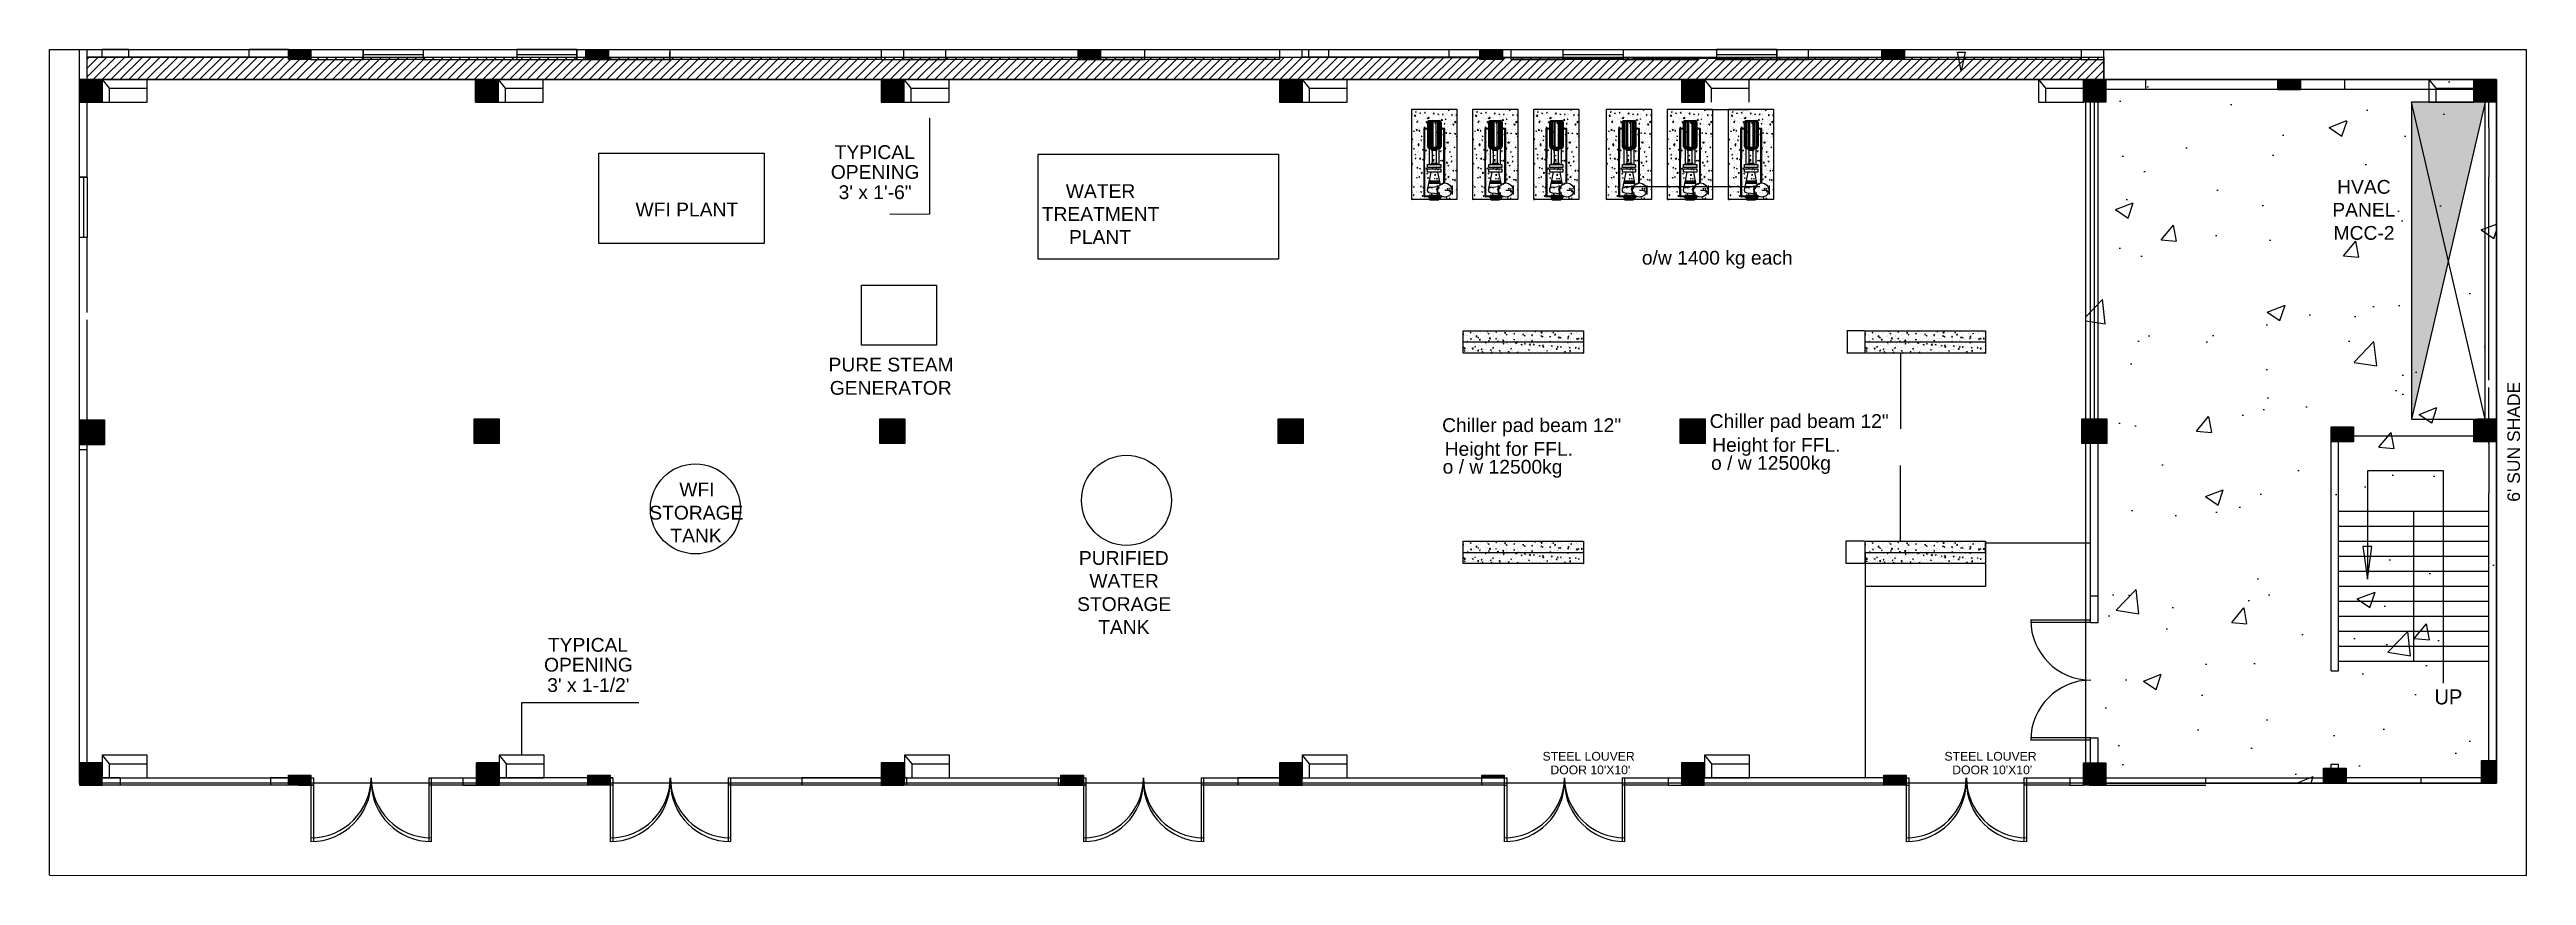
# Model space of a CAD drawing. Header units: inches. Extents: x -90 to 2036, y -33 to 3377.
# Drawn here: x 18 to 1965, y 2728 to 3377 of the extents above; entities that cross this region are included whole.
import ezdxf
from ezdxf.enums import TextEntityAlignment as Align

# ---------------------------------------------------------------- set-up
doc = ezdxf.new("R2010")
doc.units = ezdxf.units.IN
doc.header["$MEASUREMENT"] = 0
doc.layers.get('0').update_dxf_attribs({"color": 8, "linetype": 'CONTINUOUS'})
doc.layers.add('First floor Utility', color=69, linetype='CONTINUOUS')
doc.styles.add('H St Bt', font='stylu.ttf')
doc.styles.add('STYLE1', font='arial.ttf')
doc.styles.add('style2', font='arial.ttf', dxfattribs={"height": 9})
doc.styles.add('style5', font='ARIALN.TTF')

msp = doc.modelspace()

# ---------------------------------------------------------------- texts
at = {"layer": 'First floor Utility', "color": 253, "linetype": 'Continuous'}
for s, height, style, p in [('TYPICAL', 10.83, 'style2', (634.8, 3291.4, -409.4)), ('OPENING', 10.83, 'style2', (631.8, 3275.8, -409.4)), ('3\' x 1\'-6"', 10.83, 'style2', (637.9, 3259.9, -409.4)), ('WATER', 10.83, 'style2', (816.5, 3260.8, -409.4)), ('HVAC', 10.83, 'style2', (1815.8, 3264.1, -409.4)), ('WFI PLANT', 10.83, 'style2', (478.3, 3246.3, -409.4)), ('TREATMENT', 10.83, 'style2', (797.6, 3242.8, -409.4)), ('PANEL', 10.83, 'style2', (1812, 3246.1, -409.4)), ('PLANT', 10.83, 'style2', (819, 3224.7, -409.4)), ('MCC-2', 10.83, 'style2', (1813, 3227.9, -409.4)), ('o/w 1400 kg each', 10.827, 'style2', (1269.3, 3208.4, -409.4)), ('PURE STEAM', 10.83, 'style2', (630, 3124.4, -409.4)), ('GENERATOR', 10.83, 'style2', (631, 3106.1, -409.4)), ('Chiller pad beam 12"', 10.827, 'style2', (1112.3, 3076.8, -409.4)), ('Chiller pad beam 12"', 10.827, 'style2', (1322.6, 3080, -409.4)), ('Height for FFL.', 10.827, 'style2', (1114.3, 3058.1, -409.4)), ('o / w 12500kg', 10.827, 'style2', (1323.7, 3047.1)), ('Height for FFL.', 10.827, 'style2', (1324.6, 3061.3, -409.4)), ('o / w 12500kg', 10.827, 'style2', (1112.7, 3044.1, -409.4)), ('STORAGE', 10.83, 'style2', (489.1, 3008, -409.4)), ('WFI', 10.83, 'style2', (512.7, 3026.2, -409.4)), ('TANK', 10.83, 'style2', (505.7, 2990, -409.4)), ('PURIFIED', 10.83, 'style2', (826.8, 2972.4, -409.4)), ('WATER', 10.83, 'style2', (835, 2954.4, -409.4)), ('STORAGE', 10.83, 'style2', (825.4, 2936.1, -409.4)), ('TANK', 10.83, 'style2', (842, 2918.1, -409.4)), ('TYPICAL', 10.83, 'style2', (409.4, 2904.1, -409.4)), ('OPENING', 10.83, 'style2', (406.4, 2888.5, -409.4)), ("3' x 1-1/2'", 10.827, 'style2', (408.9, 2872.5, -409.4)), ('UP', 11.81, 'H St Bt', (1892.3, 2862.7, -409.4))]:
    msp.add_text(s, height=height, dxfattribs=dict(at, style=style)).set_placement(p)
at = {"layer": 'First floor Utility', "color": 253, "linetype": 'Continuous', "style": 'style2'}
msp.add_text("6' SUN SHADE", height=9.843, rotation=90, dxfattribs=at).set_placement((1959.5, 3022, -409.4))
at = {"layer": 'First floor Utility', "color": 253, "linetype": 'Continuous', "style": 'STYLE1'}
for s, p in [('STEEL LOUVER ', (1228.8, 2818.5, -409.4)), ('STEEL LOUVER ', (1544.7, 2818.5, -409.4)), ("DOOR 10'X10'", (1228.8, 2807.8, -409.4)), ("DOOR 10'X10'", (1544.7, 2807.8, -409.4))]:
    msp.add_text(s, height=6.863, dxfattribs=at).set_placement(p, align=Align.CENTER)
at = {"layer": 'First floor Utility', "color": 253, "linetype": 'Continuous', "char_height": 0.354, "attachment_point": 5, "rotation": 90, "style": 'style5'}
for s, insert in [('\\A1;37\'-6"', (1430.5, 3147.6, -409.4)), ('\\A1;37\'-6"', (1429.5, 2982.2, -409.4)), ('\\A1;375\'-0"', (1444.6, 2893.7, -409.4))]:
    msp.add_mtext(s, dxfattribs=dict(at, insert=insert))
at = {"layer": 'First floor Utility', "color": 253, "linetype": 'Continuous', "char_height": 0.354, "attachment_point": 5, "style": 'style5'}
for s, insert in [('\\A1;175\'-0"', (1580.7, 2989.9, -409.4)), ('\\A1;200\'-0"', (1492.1, 2955.8, -409.4))]:
    msp.add_mtext(s, dxfattribs=dict(at, insert=insert))

# ---------------------------------------------------------------- hatches: boundary and pattern name
h = msp.add_hatch()
h.set_pattern_fill('AR-CONC', color=8, scale=0.787402, style=0)
h.set_pattern_definition([(50, (-683.26, -2338.07), (143.4525, -12.5505), [15, -165]), (355, (-683.26, -2338.07), (-27.7503, 150.4383), [12, -132]), (100.451, (-671.3, -2339.11), (115.7028, 137.8872), [12.748, -140.2283]), (46.1842, (-683.26, -2298.07), (213.448, -33.104), [22.5, -247.5]), (96.6356, (-665.47, -2300.83), (186.9325, 194.823), [19.122, -210.3425]), (351.184, (-683.26, -2298.07), (186.933, 194.823), [18, -198]), (21, (-663.26, -2308.07), (119.3818, -80.524), [15, -165]), (326, (-663.26, -2308.07), (48.663, 145.03), [12, -132]), (71.4514, (-653.31, -2314.78), (168.0445, 64.5062), [12.748, -140.2283]), (37.5, (-683.257, -2338.067), (2.43197, 66.57877), [0, -130.4, 0, -134, 0, -132.5]), (7.5, (-683.26, -2338.07), (52.6139, 78.88234), [0, -76.4, 0, -127.4, 0, -50.5]), (327.5, (-727.857, -2338.067), (106.76425, -4.5108), [0, -50, 0, -156, 0, -207]), (317.5, (-747.86, -2338.07), (116.6372, 20.0209), [0, -65, 0, -103.6, 0, -147])])
h.paths.add_polyline_path([(1941, 3353.8), (1618.1, 3353.8), (1618.1, 2800.9), (1941, 2800.9)])
at = {"layer": 'First floor Utility', "linetype": 'Continuous'}
for points in [[(205.5, 3377.4), (205.5, 3369.6), (223.2, 3369.6), (223.2, 3377.4)], [(439.3, 3377.4), (439.3, 3369.6), (457, 3369.6), (457, 3377.4)], [(826.1, 3377.4), (826.1, 3369.6), (843.8, 3369.6), (843.8, 3377.4)], [(1142, 3377.4), (1142, 3369.6), (1159.7, 3369.6), (1159.7, 3377.4)], [(1458, 3377.4), (1458, 3369.6), (1475.7, 3369.6), (1475.7, 3377.4)], [(41.3, 3353.8), (59, 3353.8), (59, 3336.1), (41.3, 3336.1)], [(352.6, 3353.8), (370.3, 3353.8), (370.3, 3336.1), (352.6, 3336.1)], [(671.5, 3353.8), (689.2, 3353.8), (689.2, 3336.1), (671.5, 3336.1)], [(671.5, 3353.8), (689.2, 3353.8), (689.2, 3336.1), (671.5, 3336.1)], [(984.5, 3353.8), (1002.2, 3353.8), (1002.2, 3336.1), (984.5, 3336.1)], [(1300.5, 3353.8), (1318.2, 3353.8), (1318.2, 3336.1), (1300.5, 3336.1)], [(1634.1, 3353.8), (1616.4, 3353.8), (1616.4, 3336.1), (1634.1, 3336.1)], [(1769.3, 3353.8), (1769.3, 3346), (1787, 3346), (1787, 3353.8)], [(1941, 3353.8), (1923.3, 3353.8), (1923.3, 3336.1), (1941, 3336.1)], [(1941, 3353.8), (1926.2, 3353.8), (1926.2, 3339.1), (1941, 3339.1)], [(41.3, 3086.3), (41.3, 3066.7), (61, 3066.7), (61, 3086.3)], [(351.4, 3087.3), (351.4, 3067.7), (371.1, 3067.7), (371.1, 3087.3)], [(670.3, 3087.3), (670.3, 3067.7), (690, 3067.7), (690, 3087.3)], [(983.3, 3087.3), (983.3, 3067.7), (1003, 3067.7), (1003, 3087.3)], [(1299.3, 3087.3), (1299.3, 3067.7), (1319, 3067.7), (1319, 3087.3)], [(1615.2, 3087.3), (1615.2, 3067.7), (1634.9, 3067.7), (1634.9, 3087.3)], [(1615.2, 3087.3), (1615.2, 3067.7), (1634.9, 3067.7), (1634.9, 3087.3)], [(1811.1, 3080.9), (1811.1, 3069.1), (1828.8, 3069.1), (1828.8, 3080.9)], [(1941, 3086.9), (1923.3, 3086.9), (1923.3, 3069.1), (1941, 3069.1)], [(1941, 3086.9), (1926.2, 3086.9), (1926.2, 3072.1), (1941, 3072.1)], [(41.3, 2816.9), (59, 2816.9), (59, 2799.2), (41.3, 2799.2)], [(205.5, 2807), (205.5, 2799.2), (223.2, 2799.2), (223.2, 2807)], [(353.4, 2816.9), (371.1, 2816.9), (371.1, 2799.2), (353.4, 2799.2)], [(440.7, 2807), (440.7, 2799.2), (458.4, 2799.2), (458.4, 2807)], [(671.5, 2816.9), (689.2, 2816.9), (689.2, 2799.2), (671.5, 2799.2)], [(671.5, 2816.9), (689.2, 2816.9), (689.2, 2799.2), (671.5, 2799.2)], [(812.5, 2807), (812.5, 2799.2), (830.3, 2799.2), (830.3, 2807)], [(984.5, 2816.9), (1002.2, 2816.9), (1002.2, 2799.2), (984.5, 2799.2)], [(1143.5, 2805.1), (1161.2, 2805.1), (1161.2, 2807), (1143.5, 2807)], [(1300.5, 2816.9), (1318.2, 2816.9), (1318.2, 2799.2), (1300.5, 2799.2)], [(1459.4, 2807), (1459.4, 2799.2), (1477.1, 2799.2), (1477.1, 2807)], [(1634.1, 2816.9), (1616.4, 2816.9), (1616.4, 2799.2), (1634.1, 2799.2)], [(1805.1, 2812.7), (1805.1, 2800.9), (1822.8, 2800.9), (1822.8, 2812.7)], [(1929.2, 2818.6), (1929.2, 2800.9), (1941, 2800.9), (1941, 2818.6)]]:
    msp.add_hatch(color=253, dxfattribs=at).paths.add_polyline_path(points)
h = msp.add_hatch(color=253, dxfattribs=at)
h.paths.add_polyline_path([(1874.2, 3336.1), (1903.2, 3211.5), (1932.1, 3336.1)])
h.paths.add_polyline_path([(1874.2, 3336.1), (1874.2, 3086.9), (1903.2, 3211.5)])

# ---------------------------------------------------------------- linework, layer by layer
at = {"color": 8}
for p, q in [((1618.1, 3353.8, -186.5), (1618.1, 2800.9, -186.5)), ((1618.1, 3353.8, -187.7), (1618.1, 2800.9, -187.7)), ((1618.1, 3353.8, -188.9), (1618.1, 2800.9, -188.9)), ((1618.1, 3353.8, -190.2), (1618.1, 2800.9, -190.2)), ((1618.1, 3353.8, -191.4), (1618.1, 2800.9, -191.4)), ((1618.1, 3353.8, -192.6), (1618.1, 2800.9, -192.6)), ((1618.1, 3353.8, -193.8), (1618.1, 2800.9, -193.8)), ((1618.1, 3353.8, -195), (1618.1, 2800.9, -195)), ((1618.1, 3353.8, -196.2), (1618.1, 2800.9, -196.2)), ((1941, 3353.8, 9.7), (1618.1, 3353.8, 9.7)), ((1941, 3353.8), (1941, 2800.9)), ((1941, 2800.9, 9.7), (1618.1, 2800.9, 9.7))]:
    msp.add_line(p, q, dxfattribs=at)
for elevation in [-185.3, -196.9, -185.3, -196.9]:
    msp.add_lwpolyline([(1618.1, 2800.9), (1941, 2800.9), (1941, 3353.8), (1618.1, 3353.8)], close=True, dxfattribs=dict(at, elevation=elevation))
at = {"layer": 'First floor Utility', "color": 253, "linetype": 'Continuous'}
for p, q in [((17.7, 2728.4, -409.4), (17.7, 3377.5, -409.4)), ((17.7, 3377.5, -409.4), (1964.6, 3377.5, -409.4)), ((41.3, 3336.1, -409.4), (41.3, 3377.5, -409.4)), ((47.2, 3336.1, -409.4), (47.2, 3377.5, -409.4)), ((59, 3371.5, -409.4), (47.2, 3371.5, -409.4)), ((47.2, 3371.5, -409.4), (1632.4, 3371.5, -409.4)), ((47.2, 3353.8, -409.4), (47.2, 3371.5, -409.4)), ((47.2, 3369.8, -409.4), (48.9, 3371.5, -409.4)), ((47.2, 3362.8, -409.4), (55.9, 3371.5, -409.4)), ((47.2, 3355.9, -409.4), (62.8, 3371.5, -409.4)), ((52.1, 3353.8, -409.4), (69.8, 3371.5, -409.4)), ((59, 3377.5, -409.4), (205.5, 3377.5, -409.4)), ((59, 3371.5, -409.4), (59, 3377.5, -409.4)), ((80.1, 3377.4, -409.4), (59, 3377.4, -409.4)), ((80.1, 3371.5, -409.4), (59, 3371.5, -409.4)), ((205.5, 3371.5, -409.4), (59, 3371.5, -409.4)), ((59.1, 3353.8, -409.4), (76.8, 3371.5, -409.4)), ((66, 3353.8, -409.4), (83.7, 3371.5, -409.4)), ((73, 3353.8, -409.4), (90.7, 3371.5, -409.4)), ((79.9, 3353.8, -409.4), (97.6, 3371.5, -409.4)), ((80.1, 3371.5, -409.4), (80.1, 3377.4, -409.4)), ((86.9, 3353.8, -409.4), (104.6, 3371.5, -409.4)), ((93.9, 3353.8, -409.4), (111.6, 3371.5, -409.4)), ((100.8, 3353.8, -409.4), (118.5, 3371.5, -409.4)), ((107.8, 3353.8, -409.4), (125.5, 3371.5, -409.4)), ((114.7, 3353.8, -409.4), (132.4, 3371.5, -409.4)), ((121.7, 3353.8, -409.4), (139.4, 3371.5, -409.4)), ((128.7, 3353.8, -409.4), (146.4, 3371.5, -409.4)), ((135.6, 3353.8, -409.4), (153.3, 3371.5, -409.4)), ((142.6, 3353.8, -409.4), (160.3, 3371.5, -409.4)), ((149.5, 3353.8, -409.4), (167.2, 3371.5, -409.4)), ((156.5, 3353.8, -409.4), (174.2, 3371.5, -409.4)), ((163.4, 3353.8, -409.4), (181.2, 3371.5, -409.4)), ((170.4, 3353.8, -409.4), (188.1, 3371.5, -409.4)), ((205.5, 3377.4, -409.4), (174.6, 3377.4, -409.4)), ((174.6, 3371.5, -409.4), (174.6, 3377.4, -409.4)), ((205.5, 3371.5, -409.4), (174.6, 3371.5, -409.4)), ((177.4, 3353.8, -409.4), (195.1, 3371.5, -409.4)), ((184.3, 3353.8, -409.4), (202, 3371.5, -409.4)), ((191.3, 3353.8, -409.4), (209, 3371.5, -409.4)), ((198.2, 3353.8, -409.4), (216, 3371.5, -409.4)), ((205.2, 3353.8, -409.4), (222.9, 3371.5, -409.4)), ((205.5, 3377.5, -409.4), (205.5, 3371.5, -409.4)), ((205.5, 3377.4, -409.4), (223.2, 3377.4, -409.4)), ((205.5, 3369.6, -409.4), (205.5, 3377.4, -409.4)), ((205.5, 3377.4, -409.4), (223.2, 3377.4, -409.4)), ((205.5, 3369.6, -409.4), (205.5, 3377.4, -409.4)), ((205.5, 3371.5, -409.4), (223.2, 3371.5, -409.4)), ((223.2, 3369.6, -409.4), (205.5, 3369.6, -409.4)), ((223.2, 3369.6, -409.4), (205.5, 3369.6, -409.4)), ((212.2, 3353.8, -409.4), (229.9, 3371.5, -409.4)), ((219.1, 3353.8, -409.4), (236.8, 3371.5, -409.4)), ((222.8, 3377.4, -409.4), (222.8, 3371.5, -409.4)), ((223.2, 3377.4, -409.4), (223.2, 3369.6, -409.4)), ((223.2, 3377.4, -409.4), (223.2, 3369.6, -409.4)), ((223.2, 3377.4, -409.4), (264.3, 3377.4, -409.4)), ((223.2, 3377.4, -409.4), (223.2, 3369.6, -409.4)), ((223.2, 3369.6, -409.4), (264.3, 3369.6, -409.4)), ((226.1, 3353.8, -409.4), (243.8, 3371.5, -409.4)), ((233, 3353.8, -409.4), (250.8, 3371.5, -409.4)), ((240, 3353.8, -409.4), (257.7, 3371.5, -409.4)), ((247, 3353.8, -409.4), (264.7, 3371.5, -409.4)), ((253.9, 3353.8, -409.4), (271.6, 3371.5, -409.4)), ((260.9, 3353.8, -409.4), (278.6, 3371.5, -409.4)), ((264.3, 3377.4, -409.4), (264.3, 3369.6, -409.4)), ((264.3, 3377.4, -409.4), (311.5, 3377.4, -409.4)), ((264.3, 3369.6, -409.4), (264.3, 3377.4, -409.4)), ((264.3, 3373.5, -409.4), (311.5, 3373.5, -409.4)), ((311.5, 3369.6, -409.4), (264.3, 3369.6, -409.4)), ((267.8, 3353.8, -409.4), (285.6, 3371.5, -409.4)), ((274.8, 3353.8, -409.4), (292.5, 3371.5, -409.4)), ((281.8, 3353.8, -409.4), (299.5, 3371.5, -409.4)), ((288.7, 3353.8, -409.4), (306.4, 3371.5, -409.4)), ((295.7, 3353.8, -409.4), (313.4, 3371.5, -409.4)), ((302.6, 3353.8, -409.4), (320.4, 3371.5, -409.4)), ((309.6, 3353.8, -409.4), (327.3, 3371.5, -409.4)), ((311.5, 3377.4, -409.4), (352.6, 3377.4, -409.4)), ((311.5, 3377.4, -409.4), (311.5, 3369.6, -409.4)), ((311.5, 3377.4, -409.4), (311.5, 3369.6, -409.4)), ((311.5, 3369.6, -409.4), (370.3, 3369.6, -409.4)), ((316.6, 3353.8, -409.4), (334.3, 3371.5, -409.4)), ((323.5, 3353.8, -409.4), (341.2, 3371.5, -409.4)), ((330.5, 3353.8, -409.4), (348.2, 3371.5, -409.4)), ((337.4, 3353.8, -409.4), (355.2, 3371.5, -409.4)), ((344.4, 3353.8, -409.4), (362.1, 3371.5, -409.4)), ((351.4, 3353.8, -409.4), (369.1, 3371.5, -409.4)), ((358.3, 3353.8, -409.4), (376, 3371.5, -409.4)), ((365.3, 3353.8, -409.4), (383, 3371.5, -409.4)), ((370.3, 3377.4, -409.4), (384.9, 3377.4, -409.4)), ((370.3, 3369.6, -409.4), (384.9, 3369.6, -409.4)), ((372.2, 3353.8, -409.4), (390, 3371.5, -409.4)), ((379.2, 3353.8, -409.4), (396.9, 3371.5, -409.4)), ((384.9, 3377.4, -409.4), (384.9, 3369.6, -409.4)), ((432.1, 3377.4, -409.4), (384.9, 3377.4, -409.4)), ((384.9, 3377.4, -409.4), (384.9, 3369.6, -409.4)), ((384.9, 3373.5, -409.4), (432.1, 3373.5, -409.4)), ((384.9, 3369.6, -409.4), (432.1, 3369.6, -409.4)), ((386.2, 3353.8, -409.4), (403.9, 3371.5, -409.4)), ((393.1, 3353.8, -409.4), (410.8, 3371.5, -409.4)), ((400.1, 3353.8, -409.4), (417.8, 3371.5, -409.4)), ((407, 3353.8, -409.4), (424.7, 3371.5, -409.4)), ((414, 3353.8, -409.4), (431.7, 3371.5, -409.4)), ((421, 3353.8, -409.4), (438.7, 3371.5, -409.4)), ((427.9, 3353.8, -409.4), (445.6, 3371.5, -409.4)), ((432.1, 3377.4, -409.4), (439.3, 3377.4, -409.4)), ((432.1, 3377.4, -409.4), (432.1, 3369.6, -409.4)), ((432.1, 3369.6, -409.4), (432.1, 3377.4, -409.4)), ((432.1, 3369.6, -409.4), (457, 3369.6, -409.4)), ((434.9, 3353.8, -409.4), (452.6, 3371.5, -409.4)), ((439.3, 3377.4, -409.4), (457, 3377.4, -409.4)), ((439.3, 3369.6, -409.4), (439.3, 3377.4, -409.4)), ((439.3, 3377.4, -409.4), (457, 3377.4, -409.4)), ((439.3, 3369.6, -409.4), (439.3, 3377.4, -409.4)), ((457, 3369.6, -409.4), (439.3, 3369.6, -409.4)), ((457, 3369.6, -409.4), (439.3, 3369.6, -409.4)), ((441.8, 3353.8, -409.4), (459.5, 3371.5, -409.4)), ((448.8, 3353.8, -409.4), (466.5, 3371.5, -409.4)), ((455.8, 3353.8, -409.4), (473.5, 3371.5, -409.4)), ((457, 3377.4, -409.4), (457, 3369.6, -409.4)), ((457, 3377.4, -409.4), (505.2, 3377.4, -409.4)), ((457, 3377.4, -409.4), (457, 3369.6, -409.4)), ((457, 3377.4, -409.4), (671.5, 3377.4, -409.4)), ((457, 3369.6, -409.4), (457, 3377.4, -409.4)), ((457, 3369.6, -409.4), (505.2, 3369.6, -409.4)), ((671.5, 3369.6, -409.4), (457, 3369.6, -409.4)), ((462.7, 3353.8, -409.4), (480.4, 3371.5, -409.4)), ((469.7, 3353.8, -409.4), (487.4, 3371.5, -409.4)), ((476.6, 3353.8, -409.4), (494.3, 3371.5, -409.4)), ((483.6, 3353.8, -409.4), (501.3, 3371.5, -409.4)), ((490.6, 3353.8, -409.4), (508.3, 3371.5, -409.4)), ((497.5, 3353.8, -409.4), (515.2, 3371.5, -409.4)), ((504.5, 3353.8, -409.4), (522.2, 3371.5, -409.4)), ((505.2, 3377.4, -409.4), (505.2, 3369.6, -409.4)), ((505.2, 3369.6, -409.4), (505.2, 3375.5, -409.4)), ((511.4, 3353.8, -409.4), (529.1, 3371.5, -409.4)), ((518.4, 3353.8, -409.4), (536.1, 3371.5, -409.4)), ((525.4, 3353.8, -409.4), (543.1, 3371.5, -409.4)), ((532.3, 3353.8, -409.4), (550, 3371.5, -409.4)), ((539.3, 3353.8, -409.4), (557, 3371.5, -409.4)), ((546.2, 3353.8, -409.4), (563.9, 3371.5, -409.4)), ((553.2, 3353.8, -409.4), (570.9, 3371.5, -409.4)), ((560.2, 3353.8, -409.4), (577.9, 3371.5, -409.4)), ((567.1, 3353.8, -409.4), (584.8, 3371.5, -409.4)), ((574.1, 3353.8, -409.4), (591.8, 3371.5, -409.4)), ((581, 3353.8, -409.4), (598.7, 3371.5, -409.4)), ((588, 3353.8, -409.4), (605.7, 3371.5, -409.4)), ((595, 3353.8, -409.4), (612.7, 3371.5, -409.4)), ((601.9, 3353.8, -409.4), (619.6, 3371.5, -409.4)), ((608.9, 3353.8, -409.4), (626.6, 3371.5, -409.4)), ((615.8, 3353.8, -409.4), (633.5, 3371.5, -409.4)), ((622.8, 3353.8, -409.4), (640.5, 3371.5, -409.4)), ((629.8, 3353.8, -409.4), (647.5, 3371.5, -409.4)), ((636.7, 3353.8, -409.4), (654.4, 3371.5, -409.4)), ((643.7, 3353.8, -409.4), (661.4, 3371.5, -409.4)), ((650.6, 3353.8, -409.4), (668.3, 3371.5, -409.4)), ((657.6, 3353.8, -409.4), (675.3, 3371.5, -409.4)), ((664.5, 3353.8, -409.4), (682.3, 3371.5, -409.4)), ((671.5, 3377.4, -409.4), (671.5, 3369.6, -409.4)), ((671.5, 3353.8, -409.4), (689.2, 3371.5, -409.4)), ((671.5, 3369.6, -409.4), (689.2, 3369.6, -409.4)), ((678.5, 3353.8, -409.4), (696.2, 3371.5, -409.4)), ((685.4, 3353.8, -409.4), (703.1, 3371.5, -409.4)), ((689.2, 3377.4, -409.4), (722.2, 3377.4, -409.4)), ((689.2, 3377.4, -409.4), (826.1, 3377.4, -409.4)), ((689.2, 3369.6, -409.4), (689.2, 3377.4, -409.4)), ((689.2, 3369.6, -409.4), (722.2, 3369.6, -409.4)), ((826.1, 3369.6, -409.4), (689.2, 3369.6, -409.4)), ((692.4, 3353.8, -409.4), (710.1, 3371.5, -409.4)), ((699.3, 3353.8, -409.4), (717.1, 3371.5, -409.4)), ((706.3, 3353.8, -409.4), (724, 3371.5, -409.4)), ((713.3, 3353.8, -409.4), (731, 3371.5, -409.4)), ((720.2, 3353.8, -409.4), (737.9, 3371.5, -409.4)), ((722.2, 3369.6, -409.4), (722.2, 3377.4, -409.4)), ((727.2, 3353.8, -409.4), (744.9, 3371.5, -409.4)), ((734.1, 3353.8, -409.4), (751.9, 3371.5, -409.4)), ((741.1, 3353.8, -409.4), (758.8, 3371.5, -409.4)), ((748.1, 3353.8, -409.4), (765.8, 3371.5, -409.4)), ((755, 3353.8, -409.4), (772.7, 3371.5, -409.4)), ((762, 3353.8, -409.4), (779.7, 3371.5, -409.4)), ((768.9, 3353.8, -409.4), (786.7, 3371.5, -409.4)), ((775.9, 3353.8, -409.4), (793.6, 3371.5, -409.4)), ((782.9, 3353.8, -409.4), (800.6, 3371.5, -409.4)), ((789.8, 3353.8, -409.4), (807.5, 3371.5, -409.4)), ((796.8, 3353.8, -409.4), (814.5, 3371.5, -409.4)), ((803.7, 3353.8, -409.4), (821.5, 3371.5, -409.4)), ((810.7, 3353.8, -409.4), (828.4, 3371.5, -409.4)), ((817.7, 3353.8, -409.4), (835.4, 3371.5, -409.4)), ((824.6, 3353.8, -409.4), (842.3, 3371.5, -409.4)), ((826.1, 3377.4, -409.4), (843.8, 3377.4, -409.4)), ((826.1, 3369.6, -409.4), (826.1, 3377.4, -409.4)), ((826.1, 3377.4, -409.4), (826.1, 3369.6, -409.4)), ((843.8, 3369.6, -409.4), (826.1, 3369.6, -409.4)), ((826.1, 3369.6, -409.4), (843.8, 3369.6, -409.4)), ((831.6, 3353.8, -409.4), (849.3, 3371.5, -409.4)), ((838.5, 3353.8, -409.4), (856.3, 3371.5, -409.4)), ((843.8, 3377.4, -409.4), (843.8, 3369.6, -409.4)), ((843.8, 3377.4, -409.4), (878.7, 3377.4, -409.4)), ((843.8, 3377.4, -409.4), (984.5, 3377.4, -409.4)), ((843.8, 3369.6, -409.4), (843.8, 3377.4, -409.4)), ((843.8, 3369.6, -409.4), (878.7, 3369.6, -409.4)), ((984.5, 3369.6, -409.4), (843.8, 3369.6, -409.4)), ((845.5, 3353.8, -409.4), (863.2, 3371.5, -409.4)), ((852.5, 3353.8, -409.4), (870.2, 3371.5, -409.4)), ((859.4, 3353.8, -409.4), (877.1, 3371.5, -409.4)), ((866.4, 3353.8, -409.4), (884.1, 3371.5, -409.4)), ((873.3, 3353.8, -409.4), (891.1, 3371.5, -409.4)), ((878.7, 3369.6, -409.4), (878.7, 3377.4, -409.4)), ((880.3, 3353.8, -409.4), (898, 3371.5, -409.4)), ((887.3, 3353.8, -409.4), (905, 3371.5, -409.4)), ((894.2, 3353.8, -409.4), (911.9, 3371.5, -409.4)), ((901.2, 3353.8, -409.4), (918.9, 3371.5, -409.4)), ((908.1, 3353.8, -409.4), (925.8, 3371.5, -409.4)), ((915.1, 3353.8, -409.4), (932.8, 3371.5, -409.4)), ((922.1, 3353.8, -409.4), (939.8, 3371.5, -409.4)), ((929, 3353.8, -409.4), (946.7, 3371.5, -409.4)), ((936, 3353.8, -409.4), (953.7, 3371.5, -409.4)), ((942.9, 3353.8, -409.4), (960.6, 3371.5, -409.4)), ((949.9, 3353.8, -409.4), (967.6, 3371.5, -409.4)), ((956.9, 3353.8, -409.4), (974.6, 3371.5, -409.4)), ((963.8, 3353.8, -409.4), (981.5, 3371.5, -409.4)), ((970.8, 3353.8, -409.4), (988.5, 3371.5, -409.4)), ((977.7, 3353.8, -409.4), (995.4, 3371.5, -409.4)), ((984.5, 3377.4, -409.4), (984.5, 3369.6, -409.4)), ((984.5, 3371.5, -409.4), (1632.4, 3369.6, -409.4)), ((984.7, 3353.8, -409.4), (1002.4, 3371.5, -409.4)), ((991.7, 3353.8, -409.4), (1009.4, 3371.5, -409.4)), ((998.6, 3353.8, -409.4), (1016.3, 3371.5, -409.4)), ((1002.2, 3377.5, -409.4), (1148.7, 3377.5, -409.4)), ((1002.2, 3371.5, -409.4), (1002.2, 3377.5, -409.4)), ((1002.2, 3377.4, -409.4), (1941, 3377.4, -409.4)), ((1148.7, 3371.5, -409.4), (1002.2, 3371.5, -409.4)), ((1005.6, 3353.8, -409.4), (1023.3, 3371.5, -409.4)), ((1007.3, 3377.4, -409.4), (1007.3, 3371.5, -409.4)), ((1012.5, 3353.8, -409.4), (1030.2, 3371.5, -409.4)), ((1019.5, 3353.8, -409.4), (1037.2, 3371.5, -409.4)), ((1023.3, 3371.5, -409.4), (1023.3, 3377.4, -409.4)), ((1026.5, 3353.8, -409.4), (1044.2, 3371.5, -409.4)), ((1033.4, 3353.8, -409.4), (1051.1, 3371.5, -409.4)), ((1040.4, 3353.8, -409.4), (1058.1, 3371.5, -409.4)), ((1047.3, 3353.8, -409.4), (1065, 3371.5, -409.4)), ((1054.3, 3353.8, -409.4), (1072, 3371.5, -409.4)), ((1061.3, 3353.8, -409.4), (1079, 3371.5, -409.4)), ((1068.2, 3353.8, -409.4), (1085.9, 3371.5, -409.4)), ((1075.2, 3353.8, -409.4), (1092.9, 3371.5, -409.4)), ((1082.1, 3353.8, -409.4), (1099.8, 3371.5, -409.4)), ((1089.1, 3353.8, -409.4), (1106.8, 3371.5, -409.4)), ((1096.1, 3353.8, -409.4), (1113.8, 3371.5, -409.4)), ((1103, 3353.8, -409.4), (1120.7, 3371.5, -409.4)), ((1110, 3353.8, -409.4), (1127.7, 3371.5, -409.4)), ((1116.9, 3353.8, -409.4), (1134.6, 3371.5, -409.4)), ((1117.8, 3371.5, -409.4), (1117.8, 3377.4, -409.4)), ((1123.9, 3353.8, -409.4), (1141.6, 3371.5, -409.4)), ((1130.9, 3353.8, -409.4), (1148.6, 3371.5, -409.4)), ((1137.8, 3353.8, -409.4), (1155.5, 3371.5, -409.4)), ((1142, 3377.4, -409.4), (1159.7, 3377.4, -409.4)), ((1142, 3369.6, -409.4), (1142, 3377.4, -409.4)), ((1159.7, 3369.6, -409.4), (1142, 3369.6, -409.4)), ((1144.8, 3353.8, -409.4), (1162.5, 3371.5, -409.4)), ((1148.7, 3377.5, -409.4), (1148.7, 3371.5, -409.4)), ((1151.7, 3353.8, -409.4), (1169.4, 3371.5, -409.4)), ((1158.7, 3353.8, -409.4), (1176.4, 3371.5, -409.4)), ((1159.7, 3377.4, -409.4), (1159.7, 3369.6, -409.4)), ((1165.6, 3353.8, -409.4), (1183.4, 3371.5, -409.4)), ((1166.4, 3377.4, -409.4), (1207.5, 3377.4, -409.4)), ((1166.4, 3377.4, -409.4), (1166.4, 3369.6, -409.4)), ((1166.4, 3369.6, -409.4), (1207.5, 3369.6, -409.4)), ((1172.6, 3353.8, -409.4), (1190.3, 3371.5, -409.4)), ((1179.6, 3353.8, -409.4), (1197.3, 3371.5, -409.4)), ((1186.5, 3353.8, -409.4), (1204.2, 3371.5, -409.4)), ((1193.5, 3353.8, -409.4), (1211.2, 3371.5, -409.4)), ((1200.4, 3353.8, -409.4), (1218.2, 3371.5, -409.4)), ((1207.4, 3353.8, -409.4), (1225.1, 3371.5, -409.4)), ((1207.5, 3377.4, -409.4), (1254.7, 3377.4, -409.4)), ((1207.5, 3369.6, -409.4), (1207.5, 3377.4, -409.4)), ((1207.5, 3373.5, -409.4), (1254.7, 3373.5, -409.4)), ((1254.7, 3369.6, -409.4), (1207.5, 3369.6, -409.4)), ((1214.4, 3353.8, -409.4), (1232.1, 3371.5, -409.4)), ((1221.3, 3353.8, -409.4), (1239, 3371.5, -409.4)), ((1228.3, 3353.8, -409.4), (1246, 3371.5, -409.4)), ((1235.2, 3353.8, -409.4), (1253, 3371.5, -409.4)), ((1242.2, 3353.8, -409.4), (1259.9, 3371.5, -409.4)), ((1249.2, 3353.8, -409.4), (1266.9, 3371.5, -409.4)), ((1254.7, 3377.4, -409.4), (1295.8, 3377.4, -409.4)), ((1254.7, 3377.4, -409.4), (1254.7, 3369.6, -409.4)), ((1254.7, 3377.4, -409.4), (1254.7, 3369.6, -409.4)), ((1254.7, 3369.6, -409.4), (1313.6, 3369.6, -409.4)), ((1256.1, 3353.8, -409.4), (1273.8, 3371.5, -409.4)), ((1263.1, 3353.8, -409.4), (1280.8, 3371.5, -409.4)), ((1270, 3353.8, -409.4), (1287.8, 3371.5, -409.4)), ((1277, 3353.8, -409.4), (1294.7, 3371.5, -409.4)), ((1284, 3353.8, -409.4), (1301.7, 3371.5, -409.4)), ((1290.9, 3353.8, -409.4), (1308.6, 3371.5, -409.4)), ((1297.9, 3353.8, -409.4), (1315.6, 3371.5, -409.4)), ((1304.8, 3353.8, -409.4), (1322.6, 3371.5, -409.4)), ((1311.8, 3353.8, -409.4), (1329.5, 3371.5, -409.4)), ((1313.6, 3377.4, -409.4), (1328.1, 3377.4, -409.4)), ((1318.8, 3353.8, -409.4), (1336.5, 3371.5, -409.4)), ((1325.7, 3353.8, -409.4), (1343.4, 3371.5, -409.4)), ((1375.3, 3377.4, -409.4), (1328.1, 3377.4, -409.4)), ((1328.1, 3377.4, -409.4), (1328.1, 3369.6, -409.4)), ((1328.1, 3373.5, -409.4), (1375.3, 3373.5, -409.4)), ((1328.1, 3369.6, -409.4), (1375.3, 3369.6, -409.4)), ((1332.7, 3353.8, -409.4), (1350.4, 3371.5, -409.4)), ((1339.6, 3353.8, -409.4), (1357.4, 3371.5, -409.4)), ((1346.6, 3353.8, -409.4), (1364.3, 3371.5, -409.4)), ((1353.6, 3353.8, -409.4), (1371.3, 3371.5, -409.4)), ((1360.5, 3353.8, -409.4), (1378.2, 3371.5, -409.4)), ((1367.5, 3353.8, -409.4), (1385.2, 3371.5, -409.4)), ((1374.4, 3353.8, -409.4), (1392.1, 3371.5, -409.4)), ((1375.3, 3377.4, -409.4), (1382.5, 3377.4, -409.4)), ((1375.3, 3377.4, -409.4), (1375.3, 3369.6, -409.4)), ((1375.3, 3369.6, -409.4), (1375.3, 3377.4, -409.4)), ((1375.3, 3369.6, -409.4), (1400.2, 3369.6, -409.4)), ((1381.4, 3353.8, -409.4), (1399.1, 3371.5, -409.4)), ((1388.4, 3353.8, -409.4), (1406.1, 3371.5, -409.4)), ((1395.3, 3353.8, -409.4), (1413, 3371.5, -409.4)), ((1400.2, 3377.4, -409.4), (1614.7, 3377.4, -409.4)), ((1400.2, 3369.6, -409.4), (1400.2, 3377.4, -409.4)), ((1614.7, 3369.6, -409.4), (1400.2, 3369.6, -409.4)), ((1402.3, 3353.8, -409.4), (1420, 3371.5, -409.4)), ((1409.2, 3353.8, -409.4), (1426.9, 3371.5, -409.4)), ((1416.2, 3353.8, -409.4), (1433.9, 3371.5, -409.4)), ((1423.2, 3353.8, -409.4), (1440.9, 3371.5, -409.4)), ((1430.1, 3353.8, -409.4), (1447.8, 3371.5, -409.4)), ((1437.1, 3353.8, -409.4), (1454.8, 3371.5, -409.4)), ((1444, 3353.8, -409.4), (1461.7, 3371.5, -409.4)), ((1451, 3353.8, -409.4), (1468.7, 3371.5, -409.4)), ((1458, 3377.4, -409.4), (1475.7, 3377.4, -409.4)), ((1458, 3369.6, -409.4), (1458, 3377.4, -409.4)), ((1458, 3353.8, -409.4), (1475.7, 3371.5, -409.4)), ((1475.7, 3369.6, -409.4), (1458, 3369.6, -409.4)), ((1464.9, 3353.8, -409.4), (1482.6, 3371.5, -409.4)), ((1471.9, 3353.8, -409.4), (1489.6, 3371.5, -409.4)), ((1475.7, 3377.4, -409.4), (1475.7, 3369.6, -409.4)), ((1478.8, 3353.8, -409.4), (1496.5, 3371.5, -409.4)), ((1485.8, 3353.8, -409.4), (1503.5, 3371.5, -409.4)), ((1492.8, 3353.8, -409.4), (1510.5, 3371.5, -409.4)), ((1499.7, 3353.8, -409.4), (1517.4, 3371.5, -409.4)), ((1506.7, 3353.8, -409.4), (1524.4, 3371.5, -409.4)), ((1513.6, 3353.8, -409.4), (1531.3, 3371.5, -409.4)), ((1517.3, 3375.3, -409.4), (1523.4, 3375.3, -409.4)), ((1520.4, 3360.7, -409.4), (1517.3, 3375.3, -409.4)), ((1523.4, 3375.3, -409.4), (1520.4, 3360.7, -409.4)), ((1520.6, 3353.8, -409.4), (1538.3, 3371.5, -409.4)), ((1527.6, 3353.8, -409.4), (1545.3, 3371.5, -409.4)), ((1534.5, 3353.8, -409.4), (1552.2, 3371.5, -409.4)), ((1541.5, 3353.8, -409.4), (1559.2, 3371.5, -409.4)), ((1548.4, 3353.8, -409.4), (1566.1, 3371.5, -409.4)), ((1555.4, 3353.8, -409.4), (1573.1, 3371.5, -409.4)), ((1562.4, 3353.8, -409.4), (1580.1, 3371.5, -409.4)), ((1569.3, 3353.8, -409.4), (1587, 3371.5, -409.4)), ((1576.3, 3353.8, -409.4), (1594, 3371.5, -409.4)), ((1583.2, 3353.8, -409.4), (1600.9, 3371.5, -409.4)), ((1590.2, 3353.8, -409.4), (1607.9, 3371.5, -409.4)), ((1597.2, 3353.8, -409.4), (1614.9, 3371.5, -409.4)), ((1604.1, 3353.8, -409.4), (1621.8, 3371.5, -409.4)), ((1611.1, 3353.8, -409.4), (1628.8, 3371.5, -409.4)), ((1614.7, 3377.4, -409.4), (1614.7, 3369.6, -409.4)), ((1614.7, 3369.6, -409.4), (1632.4, 3369.6, -409.4)), ((1632.4, 3353.8, -409.4), (1632.4, 3377.4, -409.4)), ((1632.4, 3371.5, -409.4), (1632.4, 3353.8, -409.4)), ((1964.6, 2728.2, -409.4), (1964.6, 3377.5, -409.4)), ((59, 3353.8, -409.4), (41.3, 3353.8, -409.4)), ((41.3, 3353.8, -409.4), (41.3, 3336.1, -409.4)), ((41.3, 3353.8, -409.4), (41.3, 3353.8, -196.9)), ((47.2, 3353.8, -409.4), (1941, 3353.8, -409.4)), ((1632.4, 3353.8, -409.4), (47.2, 3353.8, -409.4)), ((59, 3336.1, -409.4), (59, 3353.8, -409.4)), ((59, 3353.8, -409.4), (59, 3336.1, -409.4)), ((94.5, 3353.8, -409.4), (59, 3353.8, -409.4)), ((59, 3353.8, -409.4), (64.6, 3347.2, -409.4)), ((94.5, 3336.1, -409.4), (94.5, 3353.8, -409.4)), ((352.6, 3336.1, -409.4), (352.6, 3353.8, -409.4)), ((352.6, 3353.8, -409.4), (370.3, 3353.8, -409.4)), ((370.3, 3353.8, -409.4), (352.6, 3353.8, -409.4)), ((352.6, 3353.8, -409.4), (352.6, 3336.1, -409.4)), ((352.6, 3353.8, -409.4), (370.3, 3353.8, -409.4)), ((370.3, 3353.8, -409.4), (370.3, 3336.1, -409.4)), ((370.3, 3336.1, -409.4), (370.3, 3353.8, -409.4)), ((370.3, 3353.8, -409.4), (370.3, 3336.1, -409.4)), ((405.8, 3353.8, -409.4), (370.3, 3353.8, -409.4)), ((370.3, 3353.8, -409.4), (375.9, 3347.2, -409.4)), ((405.8, 3336.1, -409.4), (405.8, 3353.8, -409.4)), ((623.3, 3353.8, -409.4), (671.5, 3353.8, -409.4)), ((689.2, 3353.8, -409.4), (671.5, 3353.8, -409.4)), ((671.5, 3353.8, -409.4), (671.5, 3336.1, -409.4)), ((689.2, 3353.8, -409.4), (671.5, 3353.8, -409.4)), ((671.5, 3353.8, -409.4), (671.5, 3336.1, -409.4)), ((671.5, 3353.8, -409.4), (689.2, 3353.8, -409.4)), ((689.2, 3336.1, -409.4), (689.2, 3353.8, -409.4)), ((689.2, 3336.1, -409.4), (689.2, 3353.8, -409.4)), ((689.2, 3353.8, -409.4), (689.2, 3336.1, -409.4)), ((724.7, 3353.8, -409.4), (689.2, 3353.8, -409.4)), ((689.2, 3353.8, -409.4), (694.8, 3347.2, -409.4)), ((724.7, 3336.1, -409.4), (724.7, 3353.8, -409.4)), ((793.1, 3353.8, -409.4), (826.1, 3353.8, -409.4)), ((826.1, 3353.8, -409.4), (843.8, 3353.8, -409.4)), ((949.6, 3353.8, -409.4), (984.5, 3353.8, -409.4)), ((1002.2, 3353.8, -409.4), (984.5, 3353.8, -409.4)), ((984.5, 3353.8, -409.4), (984.5, 3336.1, -409.4)), ((1002.2, 3336.1, -409.4), (1002.2, 3353.8, -409.4)), ((1002.2, 3353.8, -409.4), (1002.2, 3336.1, -409.4)), ((1037.7, 3353.8, -409.4), (1002.2, 3353.8, -409.4)), ((1002.2, 3353.8, -409.4), (1007.8, 3347.2, -409.4)), ((1037.7, 3336.1, -409.4), (1037.7, 3353.8, -409.4)), ((1318.2, 3353.8, -409.4), (1318.2, 3336.1, -409.4)), ((1353.6, 3353.8, -409.4), (1318.2, 3353.8, -409.4)), ((1318.2, 3353.8, -409.4), (1323.8, 3347.2, -409.4)), ((1353.6, 3336.1, -409.4), (1353.6, 3353.8, -409.4)), ((1520.4, 3360.7, -409.4), (1520.4, 3360.7, -409.4)), ((1581, 3353.8, -409.4), (1581, 3336.1, -409.4)), ((1616.4, 3353.8, -409.4), (1581, 3353.8, -409.4)), ((1581, 3353.8, -409.4), (1586.6, 3347.2, -409.4)), ((1616.4, 3336.1, -409.4), (1616.4, 3353.8, -409.4)), ((1618, 3353.8, -409.4), (1632.4, 3368.2, -409.4)), ((1622, 2927.1, -409.4), (1622, 3353.8, -409.4)), ((1625, 3353.8, -409.4), (1632.4, 3361.2, -409.4)), ((1625.1, 3067.9, -409.4), (1625.1, 3353.8, -409.4)), ((1627.9, 2927.1, -409.4), (1627.9, 3353.8, -409.4)), ((1631.9, 3353.8, -409.4), (1632.4, 3354.3, -409.4)), ((1632.4, 3353.8, -409.4), (1769.3, 3353.8, -409.4)), ((1632.4, 3346, -409.4), (1632.4, 3353.8, -409.4)), ((1665.4, 3346, -409.4), (1665.4, 3353.8, -409.4)), ((1769.3, 3353.8, -409.4), (1787, 3353.8, -409.4)), ((1769.3, 3346, -409.4), (1769.3, 3353.8, -409.4)), ((1769.3, 3353.8, -409.4), (1769.3, 3346, -409.4)), ((1787, 3353.8, -409.4), (1787, 3346, -409.4)), ((1787, 3353.8, -409.4), (1927.7, 3353.8, -409.4)), ((1787, 3346, -409.4), (1787, 3353.8, -409.4)), ((1821.9, 3346, -409.4), (1821.9, 3353.8, -409.4)), ((1887.9, 3353.8, -409.4), (1887.9, 3336.1, -409.4)), ((1923.3, 3353.8, -409.4), (1887.9, 3353.8, -409.4)), ((1887.9, 3353.8, -409.4), (1893.4, 3347.2, -409.4)), ((1923.3, 3336.1, -409.4), (1923.3, 3353.8, -409.4)), ((1941, 3353.8, -409.4), (1926.2, 3353.8, -409.4)), ((1926.2, 3353.8, -409.4), (1926.2, 3339.1, -409.4)), ((1927.7, 3353.8, -409.4), (1927.7, 3346, -409.4)), ((1935.1, 3316.2, -409.4), (1935.1, 3353.8, -409.4)), ((1941, 3339.1, -409.4), (1941, 3353.8, -409.4)), ((1941, 3347.9, -409.4), (1941, 3353.8, -409.4)), ((1941, 3316.2, -409.4), (1941, 3353.8, -409.4)), ((1941, 3353.8, -409.4), (1941, 3353.8, -196.9)), ((41.3, 3336.1, -409.4), (59, 3336.1, -409.4)), ((41.3, 3277.1, -409.4), (41.3, 3336.1, -409.4)), ((47.2, 3277.1, -409.4), (47.2, 3336.1, -409.4)), ((59, 3336.1, -409.4), (94.5, 3336.1, -409.4)), ((64.6, 3347.2, -409.4), (94.5, 3347.2, -409.4)), ((64.6, 3347.2, -409.4), (64.6, 3336.1, -409.4)), ((370.3, 3336.1, -409.4), (352.6, 3336.1, -409.4)), ((352.6, 3336.1, -409.4), (370.3, 3336.1, -409.4)), ((370.3, 3336.1, -409.4), (405.8, 3336.1, -409.4)), ((375.9, 3347.2, -409.4), (405.8, 3347.2, -409.4)), ((375.9, 3347.2, -409.4), (375.9, 3336.1, -409.4)), ((671.5, 3336.1, -409.4), (689.2, 3336.1, -409.4)), ((671.5, 3336.1, -409.4), (689.2, 3336.1, -409.4)), ((689.2, 3336.1, -409.4), (724.7, 3336.1, -409.4)), ((694.8, 3347.2, -409.4), (724.7, 3347.2, -409.4)), ((694.8, 3347.2, -409.4), (694.8, 3336.1, -409.4)), ((984.5, 3336.1, -409.4), (1002.2, 3336.1, -409.4)), ((1002.2, 3336.1, -409.4), (1037.7, 3336.1, -409.4)), ((1007.8, 3347.2, -409.4), (1037.7, 3347.2, -409.4)), ((1007.8, 3347.2, -409.4), (1007.8, 3336.1, -409.4)), ((1088.4, 3330.6, -409.4), (1123.8, 3330.6, -409.4)), ((1088.4, 3259.7, -409.4), (1088.4, 3330.6, -409.4)), ((1091.9, 3329.3, -409.4), (1091.9, 3329.3, -409.4)), ((1095.7, 3329.8, -409.4), (1095.7, 3329.8, -409.4)), ((1105, 3330, -409.4), (1105, 3330, -409.4)), ((1110, 3329.8, -409.4), (1110, 3329.8, -409.4)), ((1117.1, 3329.9, -409.4), (1117.6, 3330.1, -409.4)), ((1117.1, 3329.9, -409.4), (1117.6, 3329.6, -409.4)), ((1117.6, 3329.6, -409.4), (1117.8, 3330.1, -409.4)), ((1123.8, 3330.6, -409.4), (1123.8, 3259.7, -409.4)), ((1136.4, 3330.6, -409.4), (1171.8, 3330.6, -409.4)), ((1136.4, 3259.7, -409.4), (1136.4, 3330.6, -409.4)), ((1139.9, 3329.3, -409.4), (1139.9, 3329.3, -409.4)), ((1143.7, 3329.8, -409.4), (1143.7, 3329.8, -409.4)), ((1153, 3330, -409.4), (1153, 3330, -409.4)), ((1157.9, 3329.8, -409.4), (1157.9, 3329.8, -409.4)), ((1165.1, 3329.9, -409.4), (1165.6, 3330.1, -409.4)), ((1165.1, 3329.9, -409.4), (1165.6, 3329.6, -409.4)), ((1165.6, 3329.6, -409.4), (1165.8, 3330.1, -409.4)), ((1171.8, 3330.6, -409.4), (1171.8, 3259.7, -409.4)), ((1184.4, 3330.6, -409.4), (1219.8, 3330.6, -409.4)), ((1184.4, 3259.7, -409.4), (1184.4, 3330.6, -409.4)), ((1187.9, 3329.3, -409.4), (1187.9, 3329.3, -409.4)), ((1191.6, 3329.8, -409.4), (1191.6, 3329.8, -409.4)), ((1201, 3330, -409.4), (1201, 3330, -409.4)), ((1205.9, 3329.8, -409.4), (1205.9, 3329.8, -409.4)), ((1213.1, 3329.9, -409.4), (1213.6, 3330.1, -409.4)), ((1213.1, 3329.9, -409.4), (1213.6, 3329.6, -409.4)), ((1213.6, 3329.6, -409.4), (1213.8, 3330.1, -409.4)), ((1219.8, 3330.6, -409.4), (1219.8, 3259.7, -409.4)), ((1241.5, 3330.6, -409.4), (1277, 3330.6, -409.4)), ((1241.5, 3259.7, -409.4), (1241.5, 3330.6, -409.4)), ((1245.1, 3329.3, -409.4), (1245.1, 3329.3, -409.4)), ((1248.8, 3329.8, -409.4), (1248.8, 3329.8, -409.4)), ((1258.1, 3330, -409.4), (1258.1, 3330, -409.4)), ((1263.1, 3329.8, -409.4), (1263.1, 3329.8, -409.4)), ((1270.2, 3329.9, -409.4), (1270.7, 3330.1, -409.4)), ((1270.2, 3329.9, -409.4), (1270.7, 3329.6, -409.4)), ((1270.7, 3329.6, -409.4), (1270.9, 3330.1, -409.4)), ((1277, 3330.6, -409.4), (1277, 3259.7, -409.4)), ((1289.5, 3330.6, -409.4), (1324.9, 3330.6, -409.4)), ((1289.5, 3259.7, -409.4), (1289.5, 3330.6, -409.4)), ((1293, 3329.3, -409.4), (1293, 3329.3, -409.4)), ((1296.8, 3329.8, -409.4), (1296.8, 3329.8, -409.4)), ((1306.1, 3330, -409.4), (1306.1, 3330, -409.4)), ((1311, 3329.8, -409.4), (1311, 3329.8, -409.4)), ((1318.2, 3330.2, -409.4), (1353.6, 3330.2, -409.4)), ((1318.2, 3329.9, -409.4), (1318.7, 3330.1, -409.4)), ((1318.2, 3329.9, -409.4), (1318.7, 3329.6, -409.4)), ((1318.7, 3329.6, -409.4), (1318.9, 3330.1, -409.4)), ((1323.8, 3347.2, -409.4), (1353.6, 3347.2, -409.4)), ((1323.8, 3347.2, -409.4), (1323.8, 3336.1, -409.4)), ((1324.9, 3330.6, -409.4), (1324.9, 3259.7, -409.4)), ((1337.5, 3330.6, -409.4), (1372.9, 3330.6, -409.4)), ((1337.5, 3259.7, -409.4), (1337.5, 3330.6, -409.4)), ((1341, 3329.3, -409.4), (1341, 3329.3, -409.4)), ((1344.7, 3329.8, -409.4), (1344.7, 3329.8, -409.4)), ((1354.1, 3330, -409.4), (1354.1, 3330, -409.4)), ((1359, 3329.8, -409.4), (1359, 3329.8, -409.4)), ((1366.2, 3329.9, -409.4), (1366.7, 3330.1, -409.4)), ((1366.2, 3329.9, -409.4), (1366.7, 3329.6, -409.4)), ((1366.7, 3329.6, -409.4), (1366.9, 3330.1, -409.4)), ((1372.9, 3330.6, -409.4), (1372.9, 3259.7, -409.4)), ((1581, 3336.1, -409.4), (1616.4, 3336.1, -409.4)), ((1586.6, 3347.2, -409.4), (1616.4, 3347.2, -409.4)), ((1586.6, 3347.2, -409.4), (1586.6, 3336.1, -409.4)), ((1621.9, 3336.1, -409.4), (1621.9, 3347.9, -409.4)), ((1627.8, 3336.1, -409.4), (1627.8, 3347.9, -409.4)), ((1769.3, 3346, -409.4), (1632.4, 3346, -409.4)), ((1787, 3346, -409.4), (1769.3, 3346, -409.4)), ((1769.3, 3346, -409.4), (1787, 3346, -409.4)), ((1927.7, 3346, -409.4), (1787, 3346, -409.4)), ((1932.1, 3336.1, -409.4), (1874.2, 3336.1, -409.4)), ((1874.2, 3336.1, -409.4), (1874.2, 3086.9, -409.4)), ((1932.1, 3086.9, -409.4), (1874.2, 3336.1, -409.4)), ((1932.1, 3336.1, -409.4), (1874.2, 3086.9, -409.4)), ((1874.2, 3336.1, -409.4), (1874.2, 3086.9, -409.4)), ((1887.9, 3336.1, -409.4), (1923.3, 3336.1, -409.4)), ((1893.4, 3347.2, -409.4), (1923.3, 3347.2, -409.4)), ((1893.4, 3347.2, -409.4), (1893.4, 3336.1, -409.4)), ((1926.2, 3339.1, -409.4), (1941, 3339.1, -409.4)), ((1932.1, 3086.9, -409.4), (1932.1, 3336.1, -409.4)), ((1088.6, 3312.3, -409.4), (1088.6, 3312.3, -409.4)), ((1088.9, 3311.2, -409.4), (1088.9, 3311.2, -409.4)), ((1089.2, 3327.5, -409.4), (1089.2, 3327.5, -409.4)), ((1089.2, 3310.7, -409.4), (1089.2, 3310.7, -409.4)), ((1089.3, 3325.5, -409.4), (1089.3, 3325.5, -409.4)), ((1089.4, 3314, -409.4), (1089.4, 3314, -409.4)), ((1089.5, 3329, -409.4), (1089.5, 3329, -409.4)), ((1089.5, 3317.2, -409.4), (1089.5, 3317.2, -409.4)), ((1089.6, 3320.5, -409.4), (1089.6, 3320.5, -409.4)), ((1089.7, 3323.8, -409.4), (1089.7, 3323.8, -409.4)), ((1089.7, 3319, -409.4), (1089.7, 3319, -409.4)), ((1089.8, 3327.1, -409.4), (1089.8, 3327.1, -409.4)), ((1089.9, 3313.3, -409.4), (1090.6, 3313.5, -409.4)), ((1089.9, 3313.3, -409.4), (1090.4, 3312.9, -409.4)), ((1090.4, 3312.9, -409.4), (1090.6, 3313.5, -409.4)), ((1090.5, 3322.1, -409.4), (1090.5, 3322.1, -409.4)), ((1090.5, 3317.3, -409.4), (1090.5, 3317.3, -409.4)), ((1090.6, 3325.2, -409.4), (1091.4, 3326, -409.4)), ((1090.6, 3325.2, -409.4), (1091.5, 3325.1, -409.4)), ((1091.2, 3326.2, -409.4), (1091.2, 3326.2, -409.4)), ((1091.4, 3328.3, -409.4), (1091.9, 3328.8, -409.4)), ((1091.4, 3328.3, -409.4), (1092, 3328.2, -409.4)), ((1091.5, 3325.1, -409.4), (1091.4, 3326, -409.4)), ((1091.4, 3311.6, -409.4), (1091.4, 3311.6, -409.4)), ((1091.5, 3315.1, -409.4), (1091.5, 3315.1, -409.4)), ((1092, 3328.2, -409.4), (1091.9, 3328.8, -409.4)), ((1091.9, 3314, -409.4), (1092.7, 3314.8, -409.4)), ((1091.9, 3314, -409.4), (1092.8, 3313.8, -409.4)), ((1092.3, 3320.4, -409.4), (1093, 3320.7, -409.4)), ((1092.3, 3320.4, -409.4), (1092.8, 3320.1, -409.4)), ((1092.5, 3322.3, -409.4), (1092.5, 3322.3, -409.4)), ((1092.6, 3316, -409.4), (1092.6, 3316, -409.4)), ((1092.7, 3320.9, -409.4), (1093.2, 3321.4, -409.4)), ((1092.7, 3320.9, -409.4), (1093.3, 3320.8, -409.4)), ((1092.8, 3313.8, -409.4), (1092.7, 3314.8, -409.4)), ((1092.8, 3320.1, -409.4), (1093, 3320.7, -409.4)), ((1093.1, 3326, -409.4), (1093.1, 3326, -409.4)), ((1093.1, 3322.1, -409.4), (1093.1, 3322.1, -409.4)), ((1093.3, 3320.8, -409.4), (1093.2, 3321.4, -409.4)), ((1093.5, 3328, -409.4), (1093.5, 3328, -409.4)), ((1093.5, 3315.5, -409.4), (1093.5, 3315.5, -409.4)), ((1093.8, 3312, -409.4), (1093.8, 3312, -409.4)), ((1094, 3315.5, -409.4), (1094, 3315.5, -409.4)), ((1094.1, 3319, -409.4), (1094.1, 3319, -409.4)), ((1094.1, 3313.5, -409.4), (1094.6, 3314, -409.4)), ((1094.1, 3313.5, -409.4), (1094.7, 3313.4, -409.4)), ((1094.2, 3311.3, -409.4), (1094.2, 3311.3, -409.4)), ((1094.3, 3314.6, -409.4), (1094.3, 3314.6, -409.4)), ((1094.4, 3327.3, -409.4), (1094.4, 3327.3, -409.4)), ((1094.5, 3317.9, -409.4), (1094.5, 3317.9, -409.4)), ((1094.6, 3321.1, -409.4), (1094.6, 3321.1, -409.4)), ((1094.7, 3313.4, -409.4), (1094.6, 3314, -409.4)), ((1094.7, 3327.5, -409.4), (1095.4, 3327.8, -409.4)), ((1094.7, 3327.5, -409.4), (1095.2, 3327.2, -409.4)), ((1094.7, 3324.4, -409.4), (1094.7, 3324.4, -409.4)), ((1094.8, 3327.7, -409.4), (1094.8, 3327.7, -409.4)), ((1095.1, 3312.1, -409.4), (1095.1, 3312.1, -409.4)), ((1095.2, 3327.2, -409.4), (1095.4, 3327.8, -409.4)), ((1095.5, 3320, -409.4), (1095.5, 3320, -409.4)), ((1095.8, 3317.1, -409.4), (1095.8, 3317.1, -409.4)), ((1096.5, 3326, -409.4), (1096.5, 3326, -409.4)), ((1096.6, 3319.3, -409.4), (1096.6, 3319.3, -409.4)), ((1096.7, 3322.9, -409.4), (1096.7, 3322.9, -409.4)), ((1097.7, 3322.1, -409.4), (1097.7, 3322.1, -409.4)), ((1097.7, 3315.9, -409.4), (1097.7, 3315.9, -409.4)), ((1097.8, 3315.4, -409.4), (1097.8, 3261.9, -409.4)), ((1101, 3315.4, -409.4), (1097.8, 3315.4, -409.4)), ((1097.9, 3315.7, -409.4), (1097.9, 3315.7, -409.4)), ((1098.2, 3316.4, -409.4), (1098.9, 3316.7, -409.4)), ((1098.2, 3316.4, -409.4), (1098.7, 3316.1, -409.4)), ((1098.4, 3327.6, -409.4), (1098.9, 3328.2, -409.4)), ((1098.4, 3327.6, -409.4), (1099, 3327.6, -409.4)), ((1098.5, 3314.8, -409.4), (1098.5, 3292.4, -409.4)), ((1101, 3314.8, -409.4), (1098.5, 3314.8, -409.4)), ((1098.7, 3316.1, -409.4), (1098.9, 3316.7, -409.4)), ((1098.8, 3323.1, -409.4), (1098.8, 3323.1, -409.4)), ((1098.8, 3310.7, -409.4), (1098.8, 3310.7, -409.4)), ((1099, 3327.6, -409.4), (1098.9, 3328.2, -409.4)), ((1099.1, 3311.8, -409.4), (1099.1, 3311.8, -409.4)), ((1099.2, 3329, -409.4), (1099.2, 3329, -409.4)), ((1099.2, 3323.2, -409.4), (1099.2, 3323.2, -409.4)), ((1099.2, 3316.5, -409.4), (1099.2, 3316.5, -409.4)), ((1099.3, 3326.8, -409.4), (1099.3, 3326.8, -409.4)), ((1099.3, 3312.1, -409.4), (1099.3, 3312.1, -409.4)), ((1099.4, 3315.3, -409.4), (1099.4, 3315.3, -409.4)), ((1099.6, 3318.6, -409.4), (1099.6, 3318.6, -409.4)), ((1099.7, 3327.1, -409.4), (1099.7, 3327.1, -409.4)), ((1099.7, 3321.9, -409.4), (1099.7, 3321.9, -409.4)), ((1099.8, 3325.2, -409.4), (1099.8, 3325.2, -409.4)), ((1099.8, 3320.2, -409.4), (1100.3, 3320.8, -409.4)), ((1099.8, 3320.2, -409.4), (1100.4, 3320.2, -409.4)), ((1099.9, 3328.4, -409.4), (1099.9, 3328.4, -409.4)), ((1100.4, 3320.2, -409.4), (1100.3, 3320.8, -409.4)), ((1100.3, 3319.8, -409.4), (1100.3, 3319.8, -409.4)), ((1100.6, 3323.6, -409.4), (1101.3, 3323.8, -409.4)), ((1100.6, 3323.6, -409.4), (1101.1, 3323.2, -409.4)), ((1101, 3320.8, -409.4), (1111.4, 3320.8, -409.4)), ((1101, 3301.3, -409.4), (1101, 3320.4, -409.4)), ((1101.1, 3323.6, -409.4), (1101.9, 3324.4, -409.4)), ((1101.1, 3323.2, -409.4), (1101.3, 3323.8, -409.4)), ((1101.1, 3323.6, -409.4), (1102, 3323.4, -409.4)), ((1101.1, 3316.8, -409.4), (1101.1, 3316.8, -409.4)), ((1101.2, 3321, -409.4), (1101.2, 3321, -409.4)), ((1101.2, 3312.8, -409.4), (1101.6, 3313.4, -409.4)), ((1101.2, 3312.8, -409.4), (1101.8, 3312.8, -409.4)), ((1101.3, 3312.9, -409.4), (1101.3, 3312.9, -409.4)), ((1101.4, 3320.4, -409.4), (1101.4, 3301.3, -409.4)), ((1101.7, 3325.8, -409.4), (1101.7, 3325.8, -409.4)), ((1101.8, 3312.8, -409.4), (1101.7, 3313.4, -409.4)), ((1101.8, 3327.1, -409.4), (1101.8, 3327.1, -409.4)), ((1102, 3323.4, -409.4), (1101.9, 3324.4, -409.4)), ((1101.9, 3320.4, -409.4), (1101.9, 3301.3, -409.4)), ((1102.1, 3321.6, -409.4), (1110.3, 3321.6, -409.4)), ((1102.4, 3312.4, -409.4), (1103.2, 3313.2, -409.4)), ((1102.4, 3312.4, -409.4), (1103.3, 3312.2, -409.4)), ((1102.9, 3323.7, -409.4), (1102.9, 3323.7, -409.4)), ((1102.9, 3320.4, -409.4), (1102.9, 3301.3, -409.4)), ((1103, 3321.9, -409.4), (1103, 3321.9, -409.4)), ((1103.1, 3315.5, -409.4), (1103.1, 3315.5, -409.4)), ((1103.3, 3312.2, -409.4), (1103.2, 3313.1, -409.4)), ((1103.8, 3313.2, -409.4), (1103.8, 3313.2, -409.4)), ((1103.9, 3316.8, -409.4), (1103.9, 3316.8, -409.4)), ((1104, 3320.4, -409.4), (1104, 3301.3, -409.4)), ((1104.1, 3312.5, -409.4), (1104.8, 3312.7, -409.4)), ((1104.1, 3312.5, -409.4), (1104.6, 3312.1, -409.4)), ((1104.3, 3311.6, -409.4), (1104.3, 3311.6, -409.4)), ((1104.4, 3312.7, -409.4), (1104.4, 3312.7, -409.4)), ((1104.5, 3316, -409.4), (1104.5, 3316, -409.4)), ((1104.6, 3324.1, -409.4), (1104.6, 3324.1, -409.4)), ((1104.6, 3319.3, -409.4), (1104.6, 3319.3, -409.4)), ((1104.6, 3312.1, -409.4), (1104.8, 3312.7, -409.4)), ((1104.6, 3311.6, -409.4), (1104.6, 3311.6, -409.4)), ((1104.7, 3322.6, -409.4), (1104.7, 3322.6, -409.4)), ((1104.9, 3326.9, -409.4), (1104.9, 3326.9, -409.4)), ((1104.9, 3325.9, -409.4), (1104.9, 3325.9, -409.4)), ((1104.9, 3320.4, -409.4), (1104.9, 3301.3, -409.4)), ((1104.9, 3309.8, -409.4), (1104.9, 3309.8, -409.4)), ((1105, 3329.1, -409.4), (1105, 3329.1, -409.4)), ((1105, 3317.5, -409.4), (1105, 3317.5, -409.4)), ((1105.5, 3327, -409.4), (1106, 3327.6, -409.4)), ((1105.5, 3327.6, -409.4), (1105.5, 3327.6, -409.4)), ((1105.5, 3327, -409.4), (1106.1, 3327, -409.4)), ((1106.1, 3327, -409.4), (1106, 3327.6, -409.4)), ((1106.3, 3316.6, -409.4), (1106.3, 3316.6, -409.4)), ((1106.4, 3317.1, -409.4), (1106.4, 3317.1, -409.4)), ((1106.5, 3320.6, -409.4), (1106.5, 3320.6, -409.4)), ((1106.5, 3319.6, -409.4), (1107.2, 3319.9, -409.4)), ((1106.5, 3319.6, -409.4), (1107, 3319.3, -409.4)), ((1106.9, 3321.9, -409.4), (1106.9, 3321.9, -409.4)), ((1106.9, 3319.6, -409.4), (1107.3, 3320.2, -409.4)), ((1106.9, 3319.6, -409.4), (1107.4, 3319.6, -409.4)), ((1107, 3325.5, -409.4), (1107, 3325.5, -409.4)), ((1107, 3319.3, -409.4), (1107.2, 3319.9, -409.4)), ((1107.5, 3319.6, -409.4), (1107.3, 3320.2, -409.4)), ((1107.4, 3320.4, -409.4), (1107.4, 3301.3, -409.4)), ((1107.5, 3313.7, -409.4), (1107.5, 3313.7, -409.4)), ((1108.2, 3321.6, -409.4), (1108.2, 3321.6, -409.4)), ((1108.2, 3312.2, -409.4), (1108.7, 3312.8, -409.4)), ((1108.2, 3312.2, -409.4), (1108.8, 3312.2, -409.4)), ((1108.4, 3315.3, -409.4), (1108.4, 3315.3, -409.4)), ((1108.6, 3320.4, -409.4), (1108.6, 3301.3, -409.4)), ((1108.8, 3312.2, -409.4), (1108.7, 3312.8, -409.4)), ((1108.9, 3326.7, -409.4), (1109.6, 3327, -409.4)), ((1108.9, 3326.7, -409.4), (1109.4, 3326.4, -409.4)), ((1109, 3321, -409.4), (1109, 3321, -409.4)), ((1109.1, 3324.5, -409.4), (1109.1, 3324.5, -409.4)), ((1109.2, 3310.1, -409.4), (1109.2, 3310.1, -409.4)), ((1109.4, 3326.4, -409.4), (1109.6, 3327, -409.4)), ((1109.4, 3313.4, -409.4), (1109.4, 3313.4, -409.4)), ((1109.5, 3316.7, -409.4), (1109.5, 3316.7, -409.4)), ((1109.6, 3319.9, -409.4), (1109.6, 3319.9, -409.4)), ((1109.6, 3311.4, -409.4), (1109.6, 3311.4, -409.4)), ((1109.7, 3323.2, -409.4), (1109.7, 3323.2, -409.4)), ((1109.7, 3320.4, -409.4), (1109.7, 3301.3, -409.4)), ((1109.8, 3326.5, -409.4), (1109.8, 3326.5, -409.4)), ((1110.1, 3317.6, -409.4), (1110.1, 3317.6, -409.4)), ((1110.2, 3326.6, -409.4), (1110.2, 3326.6, -409.4)), ((1110.3, 3325.1, -409.4), (1110.3, 3325.1, -409.4)), ((1110.3, 3312.6, -409.4), (1110.3, 3312.6, -409.4)), ((1110.4, 3320.4, -409.4), (1110.4, 3301.3, -409.4)), ((1110.7, 3318.5, -409.4), (1110.7, 3318.5, -409.4)), ((1110.9, 3320.4, -409.4), (1110.9, 3301.3, -409.4)), ((1111.2, 3310.6, -409.4), (1111.2, 3310.6, -409.4)), ((1111.5, 3320.4, -409.4), (1111.5, 3301.3, -409.4)), ((1114.4, 3315.4, -409.4), (1111.5, 3315.4, -409.4)), ((1113.7, 3314.8, -409.4), (1111.5, 3314.8, -409.4)), ((1111.6, 3324.9, -409.4), (1111.6, 3324.9, -409.4)), ((1111.6, 3321.9, -409.4), (1112.4, 3322.7, -409.4)), ((1111.6, 3321.9, -409.4), (1112.5, 3321.8, -409.4)), ((1111.6, 3316.4, -409.4), (1111.6, 3316.4, -409.4)), ((1111.7, 3328.4, -409.4), (1111.7, 3328.4, -409.4)), ((1112.3, 3325.3, -409.4), (1112.3, 3325.3, -409.4)), ((1112.3, 3315.6, -409.4), (1113, 3315.9, -409.4)), ((1112.3, 3315.6, -409.4), (1112.8, 3315.3, -409.4)), ((1112.5, 3321.8, -409.4), (1112.4, 3322.7, -409.4)), ((1112.6, 3326.4, -409.4), (1113, 3327, -409.4)), ((1112.6, 3326.4, -409.4), (1113.1, 3326.4, -409.4)), ((1112.7, 3322.9, -409.4), (1112.7, 3322.9, -409.4)), ((1112.7, 3321.5, -409.4), (1112.7, 3321.5, -409.4)), ((1112.7, 3310.5, -409.4), (1112.7, 3310.5, -409.4)), ((1112.8, 3315.3, -409.4), (1113, 3315.9, -409.4)), ((1112.9, 3310.7, -409.4), (1113.7, 3311.5, -409.4)), ((1112.9, 3310.7, -409.4), (1113.8, 3310.6, -409.4)), ((1113.2, 3326.4, -409.4), (1113, 3327, -409.4)), ((1113.5, 3321.4, -409.4), (1113.5, 3321.4, -409.4)), ((1113.6, 3315.1, -409.4), (1113.6, 3315.1, -409.4)), ((1113.6, 3311, -409.4), (1113.6, 3311, -409.4)), ((1113.7, 3292.4, -409.4), (1113.7, 3314.8, -409.4)), ((1113.8, 3310.6, -409.4), (1113.7, 3311.5, -409.4)), ((1113.8, 3314.5, -409.4), (1113.8, 3314.5, -409.4)), ((1113.9, 3319, -409.4), (1114.4, 3319.6, -409.4)), ((1113.9, 3319, -409.4), (1114.5, 3319, -409.4)), ((1114.2, 3328.7, -409.4), (1114.2, 3328.7, -409.4)), ((1114.3, 3310.8, -409.4), (1114.3, 3310.8, -409.4)), ((1114.5, 3319, -409.4), (1114.4, 3319.6, -409.4)), ((1114.4, 3292.4, -409.4), (1114.4, 3315.4, -409.4)), ((1114.5, 3314.1, -409.4), (1114.5, 3314.1, -409.4)), ((1114.6, 3317.4, -409.4), (1114.6, 3317.4, -409.4)), ((1114.7, 3322.8, -409.4), (1115.4, 3323, -409.4)), ((1114.7, 3322.8, -409.4), (1115.2, 3322.4, -409.4)), ((1114.7, 3320.7, -409.4), (1114.7, 3320.7, -409.4)), ((1114.8, 3323.9, -409.4), (1114.8, 3323.9, -409.4)), ((1114.9, 3327.2, -409.4), (1114.9, 3327.2, -409.4)), ((1114.9, 3311.2, -409.4), (1114.9, 3311.2, -409.4)), ((1115.2, 3322.4, -409.4), (1115.4, 3323, -409.4)), ((1115.3, 3325.3, -409.4), (1115.3, 3325.3, -409.4)), ((1115.3, 3311.6, -409.4), (1115.8, 3312.2, -409.4)), ((1115.3, 3311.6, -409.4), (1115.9, 3311.6, -409.4)), ((1115.4, 3326.4, -409.4), (1115.4, 3326.4, -409.4)), ((1115.9, 3311.6, -409.4), (1115.8, 3312.2, -409.4)), ((1116, 3313.6, -409.4), (1116, 3313.6, -409.4)), ((1116.1, 3326.1, -409.4), (1116.1, 3326.1, -409.4)), ((1116.2, 3314.8, -409.4), (1116.2, 3314.8, -409.4)), ((1116.3, 3318.4, -409.4), (1116.3, 3318.4, -409.4)), ((1116.4, 3319.5, -409.4), (1116.4, 3319.5, -409.4)), ((1116.8, 3316.2, -409.4), (1116.8, 3316.2, -409.4)), ((1117.4, 3311.4, -409.4), (1117.4, 3311.4, -409.4)), ((1117.5, 3325.1, -409.4), (1117.5, 3325.1, -409.4)), ((1117.9, 3329.2, -409.4), (1117.9, 3329.2, -409.4)), ((1118.2, 3311.7, -409.4), (1118.9, 3311.9, -409.4)), ((1118.2, 3311.7, -409.4), (1118.7, 3311.3, -409.4)), ((1118.4, 3323.9, -409.4), (1118.4, 3323.9, -409.4)), ((1118.4, 3311.5, -409.4), (1118.4, 3311.5, -409.4)), ((1118.7, 3321.2, -409.4), (1118.7, 3321.2, -409.4)), ((1118.7, 3311.3, -409.4), (1118.9, 3311.9, -409.4)), ((1118.8, 3318.7, -409.4), (1118.8, 3318.7, -409.4)), ((1118.9, 3322.3, -409.4), (1118.9, 3322.3, -409.4)), ((1118.9, 3314.8, -409.4), (1118.9, 3314.8, -409.4)), ((1119.4, 3311.5, -409.4), (1119.4, 3311.5, -409.4)), ((1119.5, 3314.8, -409.4), (1119.5, 3314.8, -409.4)), ((1119.6, 3325.8, -409.4), (1120.1, 3326.4, -409.4)), ((1119.6, 3325.8, -409.4), (1120.2, 3325.7, -409.4)), ((1119.6, 3318.1, -409.4), (1119.6, 3318.1, -409.4)), ((1119.8, 3321.4, -409.4), (1119.8, 3321.4, -409.4)), ((1119.9, 3324.6, -409.4), (1119.9, 3324.6, -409.4)), ((1119.9, 3315.3, -409.4), (1119.9, 3315.3, -409.4)), ((1120, 3327.9, -409.4), (1120, 3327.9, -409.4)), ((1120.2, 3325.7, -409.4), (1120.1, 3326.4, -409.4)), ((1120.1, 3310.9, -409.4), (1120.1, 3310.9, -409.4)), ((1120.6, 3318.8, -409.4), (1121.3, 3319.1, -409.4)), ((1120.6, 3318.8, -409.4), (1121.1, 3318.5, -409.4)), ((1120.7, 3326.2, -409.4), (1120.7, 3326.2, -409.4)), ((1121, 3318.4, -409.4), (1121.5, 3319, -409.4)), ((1121, 3318.4, -409.4), (1121.6, 3318.3, -409.4)), ((1121.1, 3318.5, -409.4), (1121.3, 3319.1, -409.4)), ((1121.4, 3322.6, -409.4), (1121.4, 3322.6, -409.4)), ((1121.5, 3326.2, -409.4), (1121.5, 3326.2, -409.4)), ((1121.6, 3318.3, -409.4), (1121.5, 3319, -409.4)), ((1121.8, 3327.1, -409.4), (1121.8, 3327.1, -409.4)), ((1121.8, 3314.6, -409.4), (1121.8, 3314.6, -409.4)), ((1122.1, 3320.3, -409.4), (1122.9, 3321.1, -409.4)), ((1122.1, 3320.3, -409.4), (1123, 3320.2, -409.4)), ((1122.1, 3315.9, -409.4), (1122.1, 3315.9, -409.4)), ((1122.2, 3320.5, -409.4), (1122.2, 3320.5, -409.4)), ((1122.3, 3311, -409.4), (1122.8, 3311.6, -409.4)), ((1122.3, 3311, -409.4), (1122.9, 3310.9, -409.4)), ((1122.5, 3319.2, -409.4), (1122.5, 3319.2, -409.4)), ((1122.8, 3324.9, -409.4), (1122.8, 3324.9, -409.4)), ((1122.9, 3310.9, -409.4), (1122.8, 3311.6, -409.4)), ((1123, 3320.2, -409.4), (1122.9, 3321.1, -409.4)), ((1123, 3326, -409.4), (1123.7, 3326.2, -409.4)), ((1123, 3326, -409.4), (1123.5, 3325.6, -409.4)), ((1123.5, 3325.6, -409.4), (1123.7, 3326.2, -409.4)), ((1123.6, 3312.3, -409.4), (1123.6, 3312.3, -409.4)), ((1136.6, 3312.3, -409.4), (1136.6, 3312.3, -409.4)), ((1136.9, 3311.2, -409.4), (1136.9, 3311.2, -409.4)), ((1137.2, 3327.5, -409.4), (1137.2, 3327.5, -409.4)), ((1137.2, 3310.7, -409.4), (1137.2, 3310.7, -409.4)), ((1137.3, 3325.5, -409.4), (1137.3, 3325.5, -409.4)), ((1137.4, 3314, -409.4), (1137.4, 3314, -409.4)), ((1137.5, 3329, -409.4), (1137.5, 3329, -409.4)), ((1137.5, 3317.2, -409.4), (1137.5, 3317.2, -409.4)), ((1137.6, 3320.5, -409.4), (1137.6, 3320.5, -409.4)), ((1137.7, 3323.8, -409.4), (1137.7, 3323.8, -409.4)), ((1137.7, 3319, -409.4), (1137.7, 3319, -409.4)), ((1137.8, 3327.1, -409.4), (1137.8, 3327.1, -409.4)), ((1137.9, 3313.3, -409.4), (1138.6, 3313.5, -409.4)), ((1137.9, 3313.3, -409.4), (1138.4, 3312.9, -409.4)), ((1138.4, 3312.9, -409.4), (1138.6, 3313.5, -409.4)), ((1138.5, 3322.1, -409.4), (1138.5, 3322.1, -409.4)), ((1138.5, 3317.3, -409.4), (1138.5, 3317.3, -409.4)), ((1138.6, 3325.2, -409.4), (1139.4, 3326, -409.4)), ((1138.6, 3325.2, -409.4), (1139.5, 3325.1, -409.4)), ((1139.2, 3326.2, -409.4), (1139.2, 3326.2, -409.4)), ((1139.4, 3328.3, -409.4), (1139.8, 3328.8, -409.4)), ((1139.4, 3328.3, -409.4), (1140, 3328.2, -409.4)), ((1139.5, 3325.1, -409.4), (1139.4, 3326, -409.4)), ((1139.4, 3311.6, -409.4), (1139.4, 3311.6, -409.4)), ((1139.5, 3315.1, -409.4), (1139.5, 3315.1, -409.4)), ((1140, 3328.2, -409.4), (1139.9, 3328.8, -409.4)), ((1139.9, 3314, -409.4), (1140.7, 3314.8, -409.4)), ((1139.9, 3314, -409.4), (1140.8, 3313.8, -409.4)), ((1140.3, 3320.4, -409.4), (1141, 3320.7, -409.4)), ((1140.3, 3320.4, -409.4), (1140.8, 3320.1, -409.4)), ((1140.5, 3322.3, -409.4), (1140.5, 3322.3, -409.4)), ((1140.6, 3316, -409.4), (1140.6, 3316, -409.4)), ((1140.7, 3320.9, -409.4), (1141.2, 3321.4, -409.4)), ((1140.7, 3320.9, -409.4), (1141.3, 3320.8, -409.4)), ((1140.8, 3313.8, -409.4), (1140.7, 3314.8, -409.4)), ((1140.8, 3320.1, -409.4), (1141, 3320.7, -409.4)), ((1141.1, 3326, -409.4), (1141.1, 3326, -409.4)), ((1141.1, 3322.1, -409.4), (1141.1, 3322.1, -409.4)), ((1141.3, 3320.8, -409.4), (1141.2, 3321.4, -409.4)), ((1141.5, 3328, -409.4), (1141.5, 3328, -409.4)), ((1141.5, 3315.5, -409.4), (1141.5, 3315.5, -409.4)), ((1141.8, 3312, -409.4), (1141.8, 3312, -409.4)), ((1142, 3315.5, -409.4), (1142, 3315.5, -409.4)), ((1142.1, 3319, -409.4), (1142.1, 3319, -409.4)), ((1142.1, 3313.5, -409.4), (1142.6, 3314, -409.4)), ((1142.1, 3313.5, -409.4), (1142.7, 3313.4, -409.4)), ((1142.2, 3311.3, -409.4), (1142.2, 3311.3, -409.4)), ((1142.3, 3314.6, -409.4), (1142.3, 3314.6, -409.4)), ((1142.4, 3327.3, -409.4), (1142.4, 3327.3, -409.4)), ((1142.4, 3317.9, -409.4), (1142.4, 3317.9, -409.4)), ((1142.6, 3321.1, -409.4), (1142.6, 3321.1, -409.4)), ((1142.7, 3313.4, -409.4), (1142.6, 3314, -409.4)), ((1142.7, 3327.5, -409.4), (1143.4, 3327.8, -409.4)), ((1142.7, 3327.5, -409.4), (1143.2, 3327.2, -409.4)), ((1142.7, 3324.4, -409.4), (1142.7, 3324.4, -409.4)), ((1142.8, 3327.7, -409.4), (1142.8, 3327.7, -409.4)), ((1143.1, 3312.1, -409.4), (1143.1, 3312.1, -409.4)), ((1143.2, 3327.2, -409.4), (1143.4, 3327.8, -409.4)), ((1143.5, 3320, -409.4), (1143.5, 3320, -409.4)), ((1143.8, 3317.1, -409.4), (1143.8, 3317.1, -409.4)), ((1144.5, 3326, -409.4), (1144.5, 3326, -409.4)), ((1144.6, 3319.3, -409.4), (1144.6, 3319.3, -409.4)), ((1144.7, 3322.9, -409.4), (1144.7, 3322.9, -409.4)), ((1145.7, 3322.1, -409.4), (1145.7, 3322.1, -409.4)), ((1145.7, 3315.9, -409.4), (1145.7, 3315.9, -409.4)), ((1145.8, 3315.4, -409.4), (1145.8, 3261.9, -409.4)), ((1149, 3315.4, -409.4), (1145.8, 3315.4, -409.4)), ((1145.9, 3315.7, -409.4), (1145.9, 3315.7, -409.4)), ((1146.2, 3316.4, -409.4), (1146.9, 3316.7, -409.4)), ((1146.2, 3316.4, -409.4), (1146.7, 3316.1, -409.4)), ((1146.4, 3327.6, -409.4), (1146.9, 3328.2, -409.4)), ((1146.4, 3327.6, -409.4), (1147, 3327.6, -409.4)), ((1146.5, 3314.8, -409.4), (1146.5, 3292.4, -409.4)), ((1149, 3314.8, -409.4), (1146.5, 3314.8, -409.4)), ((1146.7, 3316.1, -409.4), (1146.9, 3316.7, -409.4)), ((1146.8, 3323.1, -409.4), (1146.8, 3323.1, -409.4)), ((1146.8, 3310.7, -409.4), (1146.8, 3310.7, -409.4)), ((1147, 3327.6, -409.4), (1146.9, 3328.2, -409.4)), ((1147.1, 3311.8, -409.4), (1147.1, 3311.8, -409.4)), ((1147.2, 3329, -409.4), (1147.2, 3329, -409.4)), ((1147.2, 3323.2, -409.4), (1147.2, 3323.2, -409.4)), ((1147.2, 3316.5, -409.4), (1147.2, 3316.5, -409.4)), ((1147.3, 3326.8, -409.4), (1147.3, 3326.8, -409.4)), ((1147.3, 3312.1, -409.4), (1147.3, 3312.1, -409.4)), ((1147.4, 3315.3, -409.4), (1147.4, 3315.3, -409.4)), ((1147.6, 3318.6, -409.4), (1147.6, 3318.6, -409.4)), ((1147.7, 3327.1, -409.4), (1147.7, 3327.1, -409.4)), ((1147.7, 3321.9, -409.4), (1147.7, 3321.9, -409.4)), ((1147.8, 3325.2, -409.4), (1147.8, 3325.2, -409.4)), ((1147.8, 3320.2, -409.4), (1148.3, 3320.8, -409.4)), ((1147.8, 3320.2, -409.4), (1148.4, 3320.2, -409.4)), ((1147.9, 3328.4, -409.4), (1147.9, 3328.4, -409.4)), ((1148.4, 3320.2, -409.4), (1148.3, 3320.8, -409.4)), ((1148.3, 3319.8, -409.4), (1148.3, 3319.8, -409.4)), ((1148.6, 3323.6, -409.4), (1149.3, 3323.8, -409.4)), ((1148.6, 3323.6, -409.4), (1149.1, 3323.2, -409.4)), ((1149, 3320.8, -409.4), (1159.4, 3320.8, -409.4)), ((1149, 3301.3, -409.4), (1149, 3320.4, -409.4)), ((1149, 3316.8, -409.4), (1149, 3316.8, -409.4)), ((1149.1, 3323.6, -409.4), (1149.9, 3324.4, -409.4)), ((1149.1, 3323.2, -409.4), (1149.3, 3323.8, -409.4)), ((1149.1, 3323.6, -409.4), (1150, 3323.4, -409.4)), ((1149.2, 3321, -409.4), (1149.2, 3321, -409.4)), ((1149.2, 3312.8, -409.4), (1149.6, 3313.4, -409.4)), ((1149.2, 3312.8, -409.4), (1149.7, 3312.8, -409.4)), ((1149.3, 3312.9, -409.4), (1149.3, 3312.9, -409.4)), ((1149.4, 3320.4, -409.4), (1149.4, 3301.3, -409.4)), ((1149.8, 3312.8, -409.4), (1149.6, 3313.4, -409.4)), ((1149.7, 3327.1, -409.4), (1149.7, 3327.1, -409.4)), ((1149.7, 3325.8, -409.4), (1149.7, 3325.8, -409.4)), ((1150, 3323.4, -409.4), (1149.9, 3324.4, -409.4)), ((1149.9, 3320.4, -409.4), (1149.9, 3301.3, -409.4)), ((1150.1, 3321.6, -409.4), (1158.3, 3321.6, -409.4)), ((1150.4, 3312.4, -409.4), (1151.2, 3313.2, -409.4)), ((1150.4, 3312.4, -409.4), (1151.3, 3312.2, -409.4)), ((1150.9, 3323.7, -409.4), (1150.9, 3323.7, -409.4)), ((1150.9, 3320.4, -409.4), (1150.9, 3301.3, -409.4)), ((1151, 3321.9, -409.4), (1151, 3321.9, -409.4)), ((1151.1, 3315.5, -409.4), (1151.1, 3315.5, -409.4)), ((1151.3, 3312.2, -409.4), (1151.2, 3313.1, -409.4)), ((1151.8, 3313.2, -409.4), (1151.8, 3313.2, -409.4)), ((1151.9, 3316.8, -409.4), (1151.9, 3316.8, -409.4)), ((1152, 3320.4, -409.4), (1152, 3301.3, -409.4)), ((1152.1, 3312.5, -409.4), (1152.8, 3312.7, -409.4)), ((1152.1, 3312.5, -409.4), (1152.6, 3312.1, -409.4)), ((1152.3, 3311.6, -409.4), (1152.3, 3311.6, -409.4)), ((1152.4, 3312.7, -409.4), (1152.4, 3312.7, -409.4)), ((1152.5, 3316, -409.4), (1152.5, 3316, -409.4)), ((1152.5, 3311.6, -409.4), (1152.5, 3311.6, -409.4)), ((1152.6, 3324.1, -409.4), (1152.6, 3324.1, -409.4)), ((1152.6, 3319.3, -409.4), (1152.6, 3319.3, -409.4)), ((1152.6, 3312.1, -409.4), (1152.8, 3312.7, -409.4)), ((1152.7, 3322.6, -409.4), (1152.7, 3322.6, -409.4)), ((1152.9, 3326.9, -409.4), (1152.9, 3326.9, -409.4)), ((1152.9, 3325.9, -409.4), (1152.9, 3325.9, -409.4)), ((1152.9, 3320.4, -409.4), (1152.9, 3301.3, -409.4)), ((1152.9, 3309.8, -409.4), (1152.9, 3309.8, -409.4)), ((1153, 3329.1, -409.4), (1153, 3329.1, -409.4)), ((1153, 3317.5, -409.4), (1153, 3317.5, -409.4)), ((1153.5, 3327, -409.4), (1154, 3327.6, -409.4)), ((1153.5, 3327.6, -409.4), (1153.5, 3327.6, -409.4)), ((1153.5, 3327, -409.4), (1154.1, 3327, -409.4)), ((1154.1, 3327, -409.4), (1154, 3327.6, -409.4)), ((1154.3, 3316.6, -409.4), (1154.3, 3316.6, -409.4)), ((1154.4, 3317.1, -409.4), (1154.4, 3317.1, -409.4)), ((1154.5, 3320.6, -409.4), (1154.5, 3320.6, -409.4)), ((1154.5, 3319.6, -409.4), (1155.2, 3319.9, -409.4)), ((1154.5, 3319.6, -409.4), (1155, 3319.3, -409.4)), ((1154.9, 3321.9, -409.4), (1154.9, 3321.9, -409.4)), ((1154.9, 3319.6, -409.4), (1155.3, 3320.2, -409.4)), ((1154.9, 3319.6, -409.4), (1155.4, 3319.6, -409.4)), ((1155, 3325.5, -409.4), (1155, 3325.5, -409.4)), ((1155, 3319.3, -409.4), (1155.2, 3319.9, -409.4)), ((1155.5, 3319.6, -409.4), (1155.3, 3320.2, -409.4)), ((1155.4, 3320.4, -409.4), (1155.4, 3301.3, -409.4)), ((1155.5, 3313.7, -409.4), (1155.5, 3313.7, -409.4)), ((1156.2, 3321.6, -409.4), (1156.2, 3321.6, -409.4)), ((1156.2, 3312.2, -409.4), (1156.7, 3312.8, -409.4)), ((1156.2, 3312.2, -409.4), (1156.8, 3312.2, -409.4)), ((1156.4, 3315.3, -409.4), (1156.4, 3315.3, -409.4)), ((1156.6, 3320.4, -409.4), (1156.6, 3301.3, -409.4)), ((1156.8, 3312.2, -409.4), (1156.7, 3312.8, -409.4)), ((1156.9, 3326.7, -409.4), (1157.5, 3327, -409.4)), ((1156.9, 3326.7, -409.4), (1157.3, 3326.4, -409.4)), ((1157, 3321, -409.4), (1157, 3321, -409.4)), ((1157.1, 3324.5, -409.4), (1157.1, 3324.5, -409.4)), ((1157.2, 3310.1, -409.4), (1157.2, 3310.1, -409.4)), ((1157.3, 3313.4, -409.4), (1157.3, 3313.4, -409.4)), ((1157.4, 3326.4, -409.4), (1157.6, 3327, -409.4)), ((1157.5, 3316.7, -409.4), (1157.5, 3316.7, -409.4)), ((1157.6, 3319.9, -409.4), (1157.6, 3319.9, -409.4)), ((1157.6, 3311.4, -409.4), (1157.6, 3311.4, -409.4)), ((1157.7, 3323.2, -409.4), (1157.7, 3323.2, -409.4)), ((1157.7, 3320.4, -409.4), (1157.7, 3301.3, -409.4)), ((1157.8, 3326.5, -409.4), (1157.8, 3326.5, -409.4)), ((1158.1, 3317.6, -409.4), (1158.1, 3317.6, -409.4)), ((1158.2, 3326.6, -409.4), (1158.2, 3326.6, -409.4)), ((1158.3, 3325.1, -409.4), (1158.3, 3325.1, -409.4)), ((1158.3, 3312.6, -409.4), (1158.3, 3312.6, -409.4)), ((1158.4, 3320.4, -409.4), (1158.4, 3301.3, -409.4)), ((1158.7, 3318.5, -409.4), (1158.7, 3318.5, -409.4)), ((1158.9, 3320.4, -409.4), (1158.9, 3301.3, -409.4)), ((1159.2, 3310.6, -409.4), (1159.2, 3310.6, -409.4)), ((1159.5, 3320.4, -409.4), (1159.5, 3301.3, -409.4)), ((1162.4, 3315.4, -409.4), (1159.5, 3315.4, -409.4)), ((1161.7, 3314.8, -409.4), (1159.5, 3314.8, -409.4)), ((1159.6, 3324.9, -409.4), (1159.6, 3324.9, -409.4)), ((1159.6, 3321.9, -409.4), (1160.4, 3322.7, -409.4)), ((1159.6, 3321.9, -409.4), (1160.5, 3321.8, -409.4)), ((1159.6, 3316.4, -409.4), (1159.6, 3316.4, -409.4)), ((1159.7, 3328.4, -409.4), (1159.7, 3328.4, -409.4)), ((1160.2, 3325.3, -409.4), (1160.2, 3325.3, -409.4)), ((1160.3, 3315.6, -409.4), (1161, 3315.9, -409.4)), ((1160.3, 3315.6, -409.4), (1160.8, 3315.3, -409.4)), ((1160.5, 3321.8, -409.4), (1160.4, 3322.7, -409.4)), ((1160.5, 3326.4, -409.4), (1161, 3327, -409.4)), ((1160.5, 3326.4, -409.4), (1161.1, 3326.4, -409.4)), ((1160.6, 3310.5, -409.4), (1160.6, 3310.5, -409.4)), ((1160.7, 3322.9, -409.4), (1160.7, 3322.9, -409.4)), ((1160.7, 3321.5, -409.4), (1160.7, 3321.5, -409.4)), ((1160.8, 3315.3, -409.4), (1161, 3315.9, -409.4)), ((1160.9, 3310.7, -409.4), (1161.7, 3311.5, -409.4)), ((1160.9, 3310.7, -409.4), (1161.8, 3310.6, -409.4)), ((1161.1, 3326.4, -409.4), (1161, 3327, -409.4)), ((1161.5, 3321.4, -409.4), (1161.5, 3321.4, -409.4)), ((1161.6, 3315.1, -409.4), (1161.6, 3315.1, -409.4)), ((1161.6, 3311, -409.4), (1161.6, 3311, -409.4)), ((1161.7, 3292.4, -409.4), (1161.7, 3314.8, -409.4)), ((1161.7, 3314.5, -409.4), (1161.7, 3314.5, -409.4)), ((1161.8, 3310.6, -409.4), (1161.7, 3311.5, -409.4)), ((1161.9, 3319, -409.4), (1162.4, 3319.6, -409.4)), ((1161.9, 3319, -409.4), (1162.5, 3319, -409.4)), ((1162.2, 3328.7, -409.4), (1162.2, 3328.7, -409.4)), ((1162.3, 3310.8, -409.4), (1162.3, 3310.8, -409.4)), ((1162.5, 3319, -409.4), (1162.4, 3319.6, -409.4)), ((1162.4, 3292.4, -409.4), (1162.4, 3315.4, -409.4)), ((1162.5, 3314.1, -409.4), (1162.5, 3314.1, -409.4)), ((1162.6, 3317.4, -409.4), (1162.6, 3317.4, -409.4)), ((1162.7, 3322.8, -409.4), (1163.4, 3323, -409.4)), ((1162.7, 3322.8, -409.4), (1163.2, 3322.4, -409.4)), ((1162.7, 3320.7, -409.4), (1162.7, 3320.7, -409.4)), ((1162.8, 3323.9, -409.4), (1162.8, 3323.9, -409.4)), ((1162.8, 3311.2, -409.4), (1162.8, 3311.2, -409.4)), ((1162.9, 3327.2, -409.4), (1162.9, 3327.2, -409.4)), ((1163.2, 3322.4, -409.4), (1163.4, 3323, -409.4)), ((1163.3, 3325.3, -409.4), (1163.3, 3325.3, -409.4)), ((1163.3, 3311.6, -409.4), (1163.8, 3312.2, -409.4)), ((1163.3, 3311.6, -409.4), (1163.9, 3311.6, -409.4)), ((1163.4, 3326.4, -409.4), (1163.4, 3326.4, -409.4)), ((1163.9, 3311.6, -409.4), (1163.8, 3312.2, -409.4)), ((1164, 3313.6, -409.4), (1164, 3313.6, -409.4)), ((1164.1, 3326.1, -409.4), (1164.1, 3326.1, -409.4)), ((1164.2, 3314.8, -409.4), (1164.2, 3314.8, -409.4)), ((1164.3, 3318.4, -409.4), (1164.3, 3318.4, -409.4)), ((1164.4, 3319.5, -409.4), (1164.4, 3319.5, -409.4)), ((1164.8, 3316.2, -409.4), (1164.8, 3316.2, -409.4)), ((1165.3, 3311.4, -409.4), (1165.3, 3311.4, -409.4)), ((1165.5, 3325.1, -409.4), (1165.5, 3325.1, -409.4)), ((1165.9, 3329.2, -409.4), (1165.9, 3329.2, -409.4)), ((1166.2, 3311.7, -409.4), (1166.9, 3311.9, -409.4)), ((1166.2, 3311.7, -409.4), (1166.7, 3311.3, -409.4)), ((1166.4, 3323.9, -409.4), (1166.4, 3323.9, -409.4)), ((1166.4, 3311.5, -409.4), (1166.4, 3311.5, -409.4)), ((1166.7, 3321.2, -409.4), (1166.7, 3321.2, -409.4)), ((1166.7, 3311.3, -409.4), (1166.9, 3311.9, -409.4)), ((1166.8, 3318.7, -409.4), (1166.8, 3318.7, -409.4)), ((1166.9, 3322.3, -409.4), (1166.9, 3322.3, -409.4)), ((1166.9, 3314.8, -409.4), (1166.9, 3314.8, -409.4)), ((1167.4, 3311.5, -409.4), (1167.4, 3311.5, -409.4)), ((1167.5, 3314.8, -409.4), (1167.5, 3314.8, -409.4)), ((1167.6, 3325.8, -409.4), (1168.1, 3326.4, -409.4)), ((1167.6, 3325.8, -409.4), (1168.2, 3325.7, -409.4)), ((1167.6, 3318.1, -409.4), (1167.6, 3318.1, -409.4)), ((1167.8, 3321.4, -409.4), (1167.8, 3321.4, -409.4)), ((1167.9, 3324.6, -409.4), (1167.9, 3324.6, -409.4)), ((1167.9, 3315.3, -409.4), (1167.9, 3315.3, -409.4)), ((1168, 3327.9, -409.4), (1168, 3327.9, -409.4)), ((1168.2, 3325.7, -409.4), (1168.1, 3326.4, -409.4)), ((1168.1, 3310.9, -409.4), (1168.1, 3310.9, -409.4)), ((1168.6, 3318.8, -409.4), (1169.3, 3319.1, -409.4)), ((1168.6, 3318.8, -409.4), (1169.1, 3318.5, -409.4)), ((1168.7, 3326.2, -409.4), (1168.7, 3326.2, -409.4)), ((1169, 3318.4, -409.4), (1169.4, 3319, -409.4)), ((1169, 3318.4, -409.4), (1169.6, 3318.3, -409.4)), ((1169.1, 3318.5, -409.4), (1169.3, 3319.1, -409.4)), ((1169.4, 3322.6, -409.4), (1169.4, 3322.6, -409.4)), ((1169.5, 3326.2, -409.4), (1169.5, 3326.2, -409.4)), ((1169.6, 3318.3, -409.4), (1169.5, 3319, -409.4)), ((1169.8, 3327.1, -409.4), (1169.8, 3327.1, -409.4)), ((1169.8, 3314.6, -409.4), (1169.8, 3314.6, -409.4)), ((1170.1, 3320.3, -409.4), (1170.9, 3321.1, -409.4)), ((1170.1, 3320.3, -409.4), (1171, 3320.2, -409.4)), ((1170.1, 3315.9, -409.4), (1170.1, 3315.9, -409.4)), ((1170.2, 3320.5, -409.4), (1170.2, 3320.5, -409.4)), ((1170.3, 3311, -409.4), (1170.8, 3311.6, -409.4)), ((1170.3, 3311, -409.4), (1170.9, 3310.9, -409.4)), ((1170.5, 3319.2, -409.4), (1170.5, 3319.2, -409.4)), ((1170.8, 3324.9, -409.4), (1170.8, 3324.9, -409.4)), ((1170.9, 3310.9, -409.4), (1170.8, 3311.6, -409.4)), ((1171, 3320.2, -409.4), (1170.9, 3321.1, -409.4)), ((1171, 3326, -409.4), (1171.7, 3326.2, -409.4)), ((1171, 3326, -409.4), (1171.5, 3325.6, -409.4)), ((1171.5, 3325.6, -409.4), (1171.7, 3326.2, -409.4)), ((1171.6, 3312.3, -409.4), (1171.6, 3312.3, -409.4)), ((1184.6, 3312.3, -409.4), (1184.6, 3312.3, -409.4)), ((1184.9, 3311.2, -409.4), (1184.9, 3311.2, -409.4)), ((1185.1, 3327.5, -409.4), (1185.1, 3327.5, -409.4)), ((1185.2, 3310.7, -409.4), (1185.2, 3310.7, -409.4)), ((1185.3, 3325.5, -409.4), (1185.3, 3325.5, -409.4)), ((1185.3, 3314, -409.4), (1185.3, 3314, -409.4)), ((1185.4, 3329, -409.4), (1185.4, 3329, -409.4)), ((1185.5, 3317.2, -409.4), (1185.5, 3317.2, -409.4)), ((1185.6, 3320.5, -409.4), (1185.6, 3320.5, -409.4)), ((1185.7, 3323.8, -409.4), (1185.7, 3323.8, -409.4)), ((1185.7, 3319, -409.4), (1185.7, 3319, -409.4)), ((1185.8, 3327.1, -409.4), (1185.8, 3327.1, -409.4)), ((1185.9, 3313.3, -409.4), (1186.6, 3313.5, -409.4)), ((1185.9, 3313.3, -409.4), (1186.4, 3312.9, -409.4)), ((1186.4, 3312.9, -409.4), (1186.6, 3313.5, -409.4)), ((1186.5, 3322.1, -409.4), (1186.5, 3322.1, -409.4)), ((1186.5, 3317.3, -409.4), (1186.5, 3317.3, -409.4)), ((1186.6, 3325.2, -409.4), (1187.4, 3326, -409.4)), ((1186.6, 3325.2, -409.4), (1187.5, 3325.1, -409.4)), ((1187.2, 3326.2, -409.4), (1187.2, 3326.2, -409.4)), ((1187.3, 3328.3, -409.4), (1187.8, 3328.8, -409.4)), ((1187.3, 3328.3, -409.4), (1187.9, 3328.2, -409.4)), ((1187.5, 3325.1, -409.4), (1187.4, 3326, -409.4)), ((1187.4, 3311.6, -409.4), (1187.4, 3311.6, -409.4)), ((1187.5, 3315.1, -409.4), (1187.5, 3315.1, -409.4)), ((1187.9, 3328.2, -409.4), (1187.8, 3328.8, -409.4)), ((1187.9, 3314, -409.4), (1188.7, 3314.8, -409.4)), ((1187.9, 3314, -409.4), (1188.8, 3313.8, -409.4)), ((1188.3, 3320.4, -409.4), (1189, 3320.7, -409.4)), ((1188.3, 3320.4, -409.4), (1188.8, 3320.1, -409.4)), ((1188.4, 3322.3, -409.4), (1188.4, 3322.3, -409.4)), ((1188.6, 3316, -409.4), (1188.6, 3316, -409.4)), ((1188.7, 3320.9, -409.4), (1189.2, 3321.4, -409.4)), ((1188.7, 3320.9, -409.4), (1189.3, 3320.8, -409.4)), ((1188.8, 3313.8, -409.4), (1188.7, 3314.8, -409.4)), ((1188.8, 3320.1, -409.4), (1189, 3320.7, -409.4)), ((1189, 3326, -409.4), (1189, 3326, -409.4)), ((1189.1, 3322.1, -409.4), (1189.1, 3322.1, -409.4)), ((1189.3, 3320.8, -409.4), (1189.2, 3321.4, -409.4)), ((1189.4, 3315.5, -409.4), (1189.4, 3315.5, -409.4)), ((1189.5, 3328, -409.4), (1189.5, 3328, -409.4)), ((1189.8, 3312, -409.4), (1189.8, 3312, -409.4)), ((1190, 3315.5, -409.4), (1190, 3315.5, -409.4)), ((1190.1, 3319, -409.4), (1190.1, 3319, -409.4)), ((1190.1, 3313.5, -409.4), (1190.6, 3314, -409.4)), ((1190.1, 3313.5, -409.4), (1190.7, 3313.4, -409.4)), ((1190.2, 3311.3, -409.4), (1190.2, 3311.3, -409.4)), ((1190.3, 3314.6, -409.4), (1190.3, 3314.6, -409.4)), ((1190.4, 3327.3, -409.4), (1190.4, 3327.3, -409.4)), ((1190.4, 3317.9, -409.4), (1190.4, 3317.9, -409.4)), ((1190.5, 3321.1, -409.4), (1190.5, 3321.1, -409.4)), ((1190.7, 3313.4, -409.4), (1190.6, 3314, -409.4)), ((1190.7, 3327.5, -409.4), (1191.4, 3327.8, -409.4)), ((1190.7, 3327.5, -409.4), (1191.2, 3327.2, -409.4)), ((1190.7, 3324.4, -409.4), (1190.7, 3324.4, -409.4)), ((1190.8, 3327.7, -409.4), (1190.8, 3327.7, -409.4)), ((1191.1, 3312.1, -409.4), (1191.1, 3312.1, -409.4)), ((1191.2, 3327.2, -409.4), (1191.4, 3327.8, -409.4)), ((1191.4, 3320, -409.4), (1191.4, 3320, -409.4)), ((1191.8, 3317.1, -409.4), (1191.8, 3317.1, -409.4)), ((1192.5, 3326, -409.4), (1192.5, 3326, -409.4)), ((1192.5, 3319.3, -409.4), (1192.5, 3319.3, -409.4)), ((1192.7, 3322.9, -409.4), (1192.7, 3322.9, -409.4)), ((1193.7, 3322.1, -409.4), (1193.7, 3322.1, -409.4)), ((1193.7, 3315.9, -409.4), (1193.7, 3315.9, -409.4)), ((1193.8, 3315.7, -409.4), (1193.8, 3315.7, -409.4)), ((1193.8, 3315.4, -409.4), (1193.8, 3261.9, -409.4)), ((1196.9, 3315.4, -409.4), (1193.8, 3315.4, -409.4)), ((1194.2, 3316.4, -409.4), (1194.9, 3316.7, -409.4)), ((1194.2, 3316.4, -409.4), (1194.7, 3316.1, -409.4)), ((1194.4, 3327.6, -409.4), (1194.9, 3328.2, -409.4)), ((1194.4, 3327.6, -409.4), (1195, 3327.6, -409.4)), ((1194.5, 3314.8, -409.4), (1194.5, 3292.4, -409.4)), ((1196.9, 3314.8, -409.4), (1194.5, 3314.8, -409.4)), ((1194.7, 3316.1, -409.4), (1194.9, 3316.7, -409.4)), ((1194.8, 3323.1, -409.4), (1194.8, 3323.1, -409.4)), ((1194.8, 3310.7, -409.4), (1194.8, 3310.7, -409.4)), ((1195, 3327.6, -409.4), (1194.9, 3328.2, -409.4)), ((1195.1, 3323.2, -409.4), (1195.1, 3323.2, -409.4)), ((1195.1, 3311.8, -409.4), (1195.1, 3311.8, -409.4)), ((1195.2, 3329, -409.4), (1195.2, 3329, -409.4)), ((1195.2, 3316.5, -409.4), (1195.2, 3316.5, -409.4)), ((1195.3, 3326.8, -409.4), (1195.3, 3326.8, -409.4)), ((1195.3, 3312.1, -409.4), (1195.3, 3312.1, -409.4)), ((1195.4, 3315.3, -409.4), (1195.4, 3315.3, -409.4)), ((1195.5, 3318.6, -409.4), (1195.5, 3318.6, -409.4)), ((1195.6, 3327.1, -409.4), (1195.6, 3327.1, -409.4)), ((1195.7, 3321.9, -409.4), (1195.7, 3321.9, -409.4)), ((1195.8, 3325.2, -409.4), (1195.8, 3325.2, -409.4)), ((1195.8, 3320.2, -409.4), (1196.2, 3320.8, -409.4)), ((1195.8, 3320.2, -409.4), (1196.4, 3320.2, -409.4)), ((1195.9, 3328.4, -409.4), (1195.9, 3328.4, -409.4)), ((1196.4, 3320.2, -409.4), (1196.3, 3320.8, -409.4)), ((1196.3, 3319.8, -409.4), (1196.3, 3319.8, -409.4)), ((1196.6, 3323.6, -409.4), (1197.3, 3323.8, -409.4)), ((1196.6, 3323.6, -409.4), (1197.1, 3323.2, -409.4)), ((1196.9, 3301.3, -409.4), (1196.9, 3320.4, -409.4)), ((1197, 3320.8, -409.4), (1207.4, 3320.8, -409.4)), ((1197, 3316.8, -409.4), (1197, 3316.8, -409.4)), ((1197.1, 3323.6, -409.4), (1197.9, 3324.4, -409.4)), ((1197.1, 3323.2, -409.4), (1197.3, 3323.8, -409.4)), ((1197.1, 3323.6, -409.4), (1198, 3323.4, -409.4)), ((1197.1, 3312.8, -409.4), (1197.6, 3313.4, -409.4)), ((1197.1, 3312.8, -409.4), (1197.7, 3312.8, -409.4)), ((1197.2, 3321, -409.4), (1197.2, 3321, -409.4)), ((1197.3, 3312.9, -409.4), (1197.3, 3312.9, -409.4)), ((1197.4, 3320.4, -409.4), (1197.4, 3301.3, -409.4)), ((1197.7, 3312.8, -409.4), (1197.6, 3313.4, -409.4)), ((1197.7, 3327.1, -409.4), (1197.7, 3327.1, -409.4)), ((1197.7, 3325.8, -409.4), (1197.7, 3325.8, -409.4)), ((1198, 3323.4, -409.4), (1197.9, 3324.4, -409.4)), ((1197.9, 3320.4, -409.4), (1197.9, 3301.3, -409.4)), ((1198.1, 3321.6, -409.4), (1206.3, 3321.6, -409.4)), ((1198.4, 3312.4, -409.4), (1199.2, 3313.2, -409.4)), ((1198.4, 3312.4, -409.4), (1199.3, 3312.2, -409.4)), ((1198.8, 3320.4, -409.4), (1198.8, 3301.3, -409.4)), ((1198.9, 3323.7, -409.4), (1198.9, 3323.7, -409.4)), ((1198.9, 3321.9, -409.4), (1198.9, 3321.9, -409.4)), ((1199.1, 3315.5, -409.4), (1199.1, 3315.5, -409.4)), ((1199.3, 3312.2, -409.4), (1199.2, 3313.1, -409.4)), ((1199.8, 3313.2, -409.4), (1199.8, 3313.2, -409.4)), ((1199.9, 3316.8, -409.4), (1199.9, 3316.8, -409.4)), ((1200, 3320.4, -409.4), (1200, 3301.3, -409.4)), ((1200, 3312.5, -409.4), (1200.7, 3312.7, -409.4)), ((1200, 3312.5, -409.4), (1200.5, 3312.1, -409.4)), ((1200.3, 3311.6, -409.4), (1200.3, 3311.6, -409.4)), ((1200.4, 3312.7, -409.4), (1200.4, 3312.7, -409.4)), ((1200.5, 3316, -409.4), (1200.5, 3316, -409.4)), ((1200.5, 3312.1, -409.4), (1200.7, 3312.7, -409.4)), ((1200.5, 3311.6, -409.4), (1200.5, 3311.6, -409.4)), ((1200.6, 3324.1, -409.4), (1200.6, 3324.1, -409.4)), ((1200.6, 3319.3, -409.4), (1200.6, 3319.3, -409.4)), ((1200.7, 3322.6, -409.4), (1200.7, 3322.6, -409.4)), ((1200.8, 3325.9, -409.4), (1200.8, 3325.9, -409.4)), ((1200.9, 3326.9, -409.4), (1200.9, 3326.9, -409.4)), ((1200.9, 3320.4, -409.4), (1200.9, 3301.3, -409.4)), ((1200.9, 3317.5, -409.4), (1200.9, 3317.5, -409.4)), ((1200.9, 3309.8, -409.4), (1200.9, 3309.8, -409.4)), ((1201, 3329.1, -409.4), (1201, 3329.1, -409.4)), ((1201.5, 3327, -409.4), (1201.9, 3327.6, -409.4)), ((1201.5, 3327.6, -409.4), (1201.5, 3327.6, -409.4)), ((1201.5, 3327, -409.4), (1202.1, 3327, -409.4)), ((1202.1, 3327, -409.4), (1202, 3327.6, -409.4)), ((1202.3, 3316.6, -409.4), (1202.3, 3316.6, -409.4)), ((1202.4, 3319.6, -409.4), (1203.1, 3319.9, -409.4)), ((1202.4, 3319.6, -409.4), (1202.9, 3319.3, -409.4)), ((1202.4, 3317.1, -409.4), (1202.4, 3317.1, -409.4)), ((1202.5, 3320.6, -409.4), (1202.5, 3320.6, -409.4)), ((1202.8, 3319.6, -409.4), (1203.3, 3320.2, -409.4)), ((1202.8, 3319.6, -409.4), (1203.4, 3319.6, -409.4)), ((1202.9, 3321.9, -409.4), (1202.9, 3321.9, -409.4)), ((1202.9, 3319.3, -409.4), (1203.1, 3319.9, -409.4)), ((1203, 3325.5, -409.4), (1203, 3325.5, -409.4)), ((1203.4, 3319.6, -409.4), (1203.3, 3320.2, -409.4)), ((1203.4, 3320.4, -409.4), (1203.4, 3301.3, -409.4)), ((1203.5, 3313.7, -409.4), (1203.5, 3313.7, -409.4)), ((1204.2, 3321.6, -409.4), (1204.2, 3321.6, -409.4)), ((1204.2, 3312.2, -409.4), (1204.7, 3312.8, -409.4)), ((1204.2, 3312.2, -409.4), (1204.8, 3312.2, -409.4)), ((1204.4, 3315.3, -409.4), (1204.4, 3315.3, -409.4)), ((1204.6, 3320.4, -409.4), (1204.6, 3301.3, -409.4)), ((1204.8, 3312.2, -409.4), (1204.7, 3312.8, -409.4)), ((1204.8, 3326.7, -409.4), (1205.5, 3327, -409.4)), ((1204.8, 3326.7, -409.4), (1205.3, 3326.4, -409.4)), ((1205, 3321, -409.4), (1205, 3321, -409.4)), ((1205.1, 3324.5, -409.4), (1205.1, 3324.5, -409.4)), ((1205.2, 3310.1, -409.4), (1205.2, 3310.1, -409.4)), ((1205.3, 3326.4, -409.4), (1205.5, 3327, -409.4)), ((1205.3, 3313.4, -409.4), (1205.3, 3313.4, -409.4)), ((1205.4, 3316.7, -409.4), (1205.4, 3316.7, -409.4)), ((1205.6, 3319.9, -409.4), (1205.6, 3319.9, -409.4)), ((1205.6, 3311.4, -409.4), (1205.6, 3311.4, -409.4)), ((1205.7, 3323.2, -409.4), (1205.7, 3323.2, -409.4)), ((1205.7, 3320.4, -409.4), (1205.7, 3301.3, -409.4)), ((1205.8, 3326.5, -409.4), (1205.8, 3326.5, -409.4)), ((1206.1, 3317.6, -409.4), (1206.1, 3317.6, -409.4)), ((1206.2, 3326.6, -409.4), (1206.2, 3326.6, -409.4)), ((1206.3, 3325.1, -409.4), (1206.3, 3325.1, -409.4)), ((1206.3, 3312.6, -409.4), (1206.3, 3312.6, -409.4)), ((1206.4, 3320.4, -409.4), (1206.4, 3301.3, -409.4)), ((1206.7, 3318.5, -409.4), (1206.7, 3318.5, -409.4)), ((1206.9, 3320.4, -409.4), (1206.9, 3301.3, -409.4)), ((1207.1, 3310.6, -409.4), (1207.1, 3310.6, -409.4)), ((1207.5, 3324.9, -409.4), (1207.5, 3324.9, -409.4)), ((1207.5, 3320.4, -409.4), (1207.5, 3301.3, -409.4)), ((1207.5, 3316.4, -409.4), (1207.5, 3316.4, -409.4)), ((1210.4, 3315.4, -409.4), (1207.5, 3315.4, -409.4)), ((1209.7, 3314.8, -409.4), (1207.5, 3314.8, -409.4)), ((1207.6, 3321.9, -409.4), (1208.4, 3322.7, -409.4)), ((1207.6, 3321.9, -409.4), (1208.5, 3321.8, -409.4)), ((1207.7, 3328.4, -409.4), (1207.7, 3328.4, -409.4)), ((1208.2, 3325.3, -409.4), (1208.2, 3325.3, -409.4)), ((1208.3, 3315.6, -409.4), (1209, 3315.9, -409.4)), ((1208.3, 3315.6, -409.4), (1208.8, 3315.3, -409.4)), ((1208.5, 3321.8, -409.4), (1208.4, 3322.7, -409.4)), ((1208.5, 3326.4, -409.4), (1209, 3327, -409.4)), ((1208.5, 3326.4, -409.4), (1209.1, 3326.4, -409.4)), ((1208.6, 3310.5, -409.4), (1208.6, 3310.5, -409.4)), ((1208.7, 3322.9, -409.4), (1208.7, 3322.9, -409.4)), ((1208.7, 3321.5, -409.4), (1208.7, 3321.5, -409.4)), ((1208.8, 3315.3, -409.4), (1209, 3315.9, -409.4)), ((1208.9, 3310.7, -409.4), (1209.7, 3311.5, -409.4)), ((1208.9, 3310.7, -409.4), (1209.8, 3310.6, -409.4)), ((1209.1, 3326.4, -409.4), (1209, 3327, -409.4)), ((1209.4, 3321.4, -409.4), (1209.4, 3321.4, -409.4)), ((1209.6, 3315.1, -409.4), (1209.6, 3315.1, -409.4)), ((1209.6, 3311, -409.4), (1209.6, 3311, -409.4)), ((1209.7, 3292.4, -409.4), (1209.7, 3314.8, -409.4)), ((1209.7, 3314.5, -409.4), (1209.7, 3314.5, -409.4)), ((1209.8, 3310.6, -409.4), (1209.7, 3311.5, -409.4)), ((1209.9, 3319, -409.4), (1210.4, 3319.6, -409.4)), ((1209.9, 3319, -409.4), (1210.5, 3319, -409.4)), ((1210.1, 3328.7, -409.4), (1210.1, 3328.7, -409.4)), ((1210.3, 3310.8, -409.4), (1210.3, 3310.8, -409.4)), ((1210.5, 3319, -409.4), (1210.4, 3319.6, -409.4)), ((1210.4, 3292.4, -409.4), (1210.4, 3315.4, -409.4)), ((1210.4, 3314.1, -409.4), (1210.4, 3314.1, -409.4)), ((1210.6, 3317.4, -409.4), (1210.6, 3317.4, -409.4)), ((1210.7, 3322.8, -409.4), (1211.4, 3323, -409.4)), ((1210.7, 3322.8, -409.4), (1211.2, 3322.4, -409.4)), ((1210.7, 3320.7, -409.4), (1210.7, 3320.7, -409.4)), ((1210.8, 3323.9, -409.4), (1210.8, 3323.9, -409.4)), ((1210.8, 3311.2, -409.4), (1210.8, 3311.2, -409.4)), ((1210.9, 3327.2, -409.4), (1210.9, 3327.2, -409.4)), ((1211.2, 3322.4, -409.4), (1211.4, 3323, -409.4)), ((1211.3, 3325.3, -409.4), (1211.3, 3325.3, -409.4)), ((1211.3, 3311.6, -409.4), (1211.7, 3312.2, -409.4)), ((1211.3, 3311.6, -409.4), (1211.8, 3311.6, -409.4)), ((1211.4, 3326.4, -409.4), (1211.4, 3326.4, -409.4)), ((1211.9, 3311.6, -409.4), (1211.7, 3312.2, -409.4)), ((1212, 3326.1, -409.4), (1212, 3326.1, -409.4)), ((1212, 3313.6, -409.4), (1212, 3313.6, -409.4)), ((1212.2, 3314.8, -409.4), (1212.2, 3314.8, -409.4)), ((1212.3, 3318.4, -409.4), (1212.3, 3318.4, -409.4)), ((1212.4, 3319.5, -409.4), (1212.4, 3319.5, -409.4)), ((1212.8, 3316.2, -409.4), (1212.8, 3316.2, -409.4)), ((1213.3, 3311.4, -409.4), (1213.3, 3311.4, -409.4)), ((1213.5, 3325.1, -409.4), (1213.5, 3325.1, -409.4)), ((1213.9, 3329.2, -409.4), (1213.9, 3329.2, -409.4)), ((1214.2, 3311.7, -409.4), (1214.9, 3311.9, -409.4)), ((1214.2, 3311.7, -409.4), (1214.7, 3311.3, -409.4)), ((1214.4, 3323.9, -409.4), (1214.4, 3323.9, -409.4)), ((1214.4, 3311.5, -409.4), (1214.4, 3311.5, -409.4)), ((1214.7, 3321.2, -409.4), (1214.7, 3321.2, -409.4)), ((1214.7, 3311.3, -409.4), (1214.9, 3311.9, -409.4)), ((1214.8, 3318.7, -409.4), (1214.8, 3318.7, -409.4)), ((1214.9, 3322.3, -409.4), (1214.9, 3322.3, -409.4)), ((1214.9, 3314.8, -409.4), (1214.9, 3314.8, -409.4)), ((1215.4, 3311.5, -409.4), (1215.4, 3311.5, -409.4)), ((1215.5, 3314.8, -409.4), (1215.5, 3314.8, -409.4)), ((1215.6, 3325.8, -409.4), (1216.1, 3326.4, -409.4)), ((1215.6, 3325.8, -409.4), (1216.2, 3325.7, -409.4)), ((1215.6, 3318.1, -409.4), (1215.6, 3318.1, -409.4)), ((1215.7, 3321.4, -409.4), (1215.7, 3321.4, -409.4)), ((1215.9, 3324.6, -409.4), (1215.9, 3324.6, -409.4)), ((1215.9, 3315.3, -409.4), (1215.9, 3315.3, -409.4)), ((1216, 3327.9, -409.4), (1216, 3327.9, -409.4)), ((1216.2, 3325.7, -409.4), (1216.1, 3326.4, -409.4)), ((1216.1, 3310.9, -409.4), (1216.1, 3310.9, -409.4)), ((1216.6, 3318.8, -409.4), (1217.3, 3319.1, -409.4)), ((1216.6, 3318.8, -409.4), (1217.1, 3318.5, -409.4)), ((1216.7, 3326.2, -409.4), (1216.7, 3326.2, -409.4)), ((1217, 3318.4, -409.4), (1217.4, 3319, -409.4)), ((1217, 3318.4, -409.4), (1217.5, 3318.3, -409.4)), ((1217.1, 3318.5, -409.4), (1217.3, 3319.1, -409.4)), ((1217.4, 3322.6, -409.4), (1217.4, 3322.6, -409.4)), ((1217.6, 3318.3, -409.4), (1217.4, 3319, -409.4)), ((1217.5, 3326.2, -409.4), (1217.5, 3326.2, -409.4)), ((1217.7, 3314.6, -409.4), (1217.7, 3314.6, -409.4)), ((1217.8, 3327.1, -409.4), (1217.8, 3327.1, -409.4)), ((1218, 3315.9, -409.4), (1218, 3315.9, -409.4)), ((1218.1, 3320.3, -409.4), (1218.9, 3321.1, -409.4)), ((1218.1, 3320.3, -409.4), (1219, 3320.2, -409.4)), ((1218.2, 3320.5, -409.4), (1218.2, 3320.5, -409.4)), ((1218.3, 3311, -409.4), (1218.8, 3311.6, -409.4)), ((1218.3, 3311, -409.4), (1218.9, 3310.9, -409.4)), ((1218.5, 3319.2, -409.4), (1218.5, 3319.2, -409.4)), ((1218.7, 3324.9, -409.4), (1218.7, 3324.9, -409.4)), ((1218.9, 3310.9, -409.4), (1218.8, 3311.6, -409.4)), ((1219, 3320.2, -409.4), (1218.9, 3321.1, -409.4)), ((1219, 3326, -409.4), (1219.7, 3326.2, -409.4)), ((1219, 3326, -409.4), (1219.5, 3325.6, -409.4)), ((1219.5, 3325.6, -409.4), (1219.7, 3326.2, -409.4)), ((1219.5, 3312.3, -409.4), (1219.5, 3312.3, -409.4)), ((1241.7, 3312.3, -409.4), (1241.7, 3312.3, -409.4)), ((1242, 3311.2, -409.4), (1242, 3311.2, -409.4)), ((1242.3, 3327.5, -409.4), (1242.3, 3327.5, -409.4)), ((1242.4, 3310.7, -409.4), (1242.4, 3310.7, -409.4)), ((1242.5, 3325.5, -409.4), (1242.5, 3325.5, -409.4)), ((1242.5, 3314, -409.4), (1242.5, 3314, -409.4)), ((1242.6, 3329, -409.4), (1242.6, 3329, -409.4)), ((1242.6, 3317.2, -409.4), (1242.6, 3317.2, -409.4)), ((1242.7, 3320.5, -409.4), (1242.7, 3320.5, -409.4)), ((1242.8, 3323.8, -409.4), (1242.8, 3323.8, -409.4)), ((1242.8, 3319, -409.4), (1242.8, 3319, -409.4)), ((1243, 3327.1, -409.4), (1243, 3327.1, -409.4)), ((1243, 3313.3, -409.4), (1243.7, 3313.5, -409.4)), ((1243, 3313.3, -409.4), (1243.5, 3312.9, -409.4)), ((1243.5, 3312.9, -409.4), (1243.7, 3313.5, -409.4)), ((1243.6, 3322.1, -409.4), (1243.6, 3322.1, -409.4)), ((1243.7, 3325.2, -409.4), (1244.5, 3326, -409.4)), ((1243.7, 3325.2, -409.4), (1244.6, 3325.1, -409.4)), ((1243.7, 3317.3, -409.4), (1243.7, 3317.3, -409.4)), ((1244.4, 3326.2, -409.4), (1244.4, 3326.2, -409.4)), ((1244.5, 3328.3, -409.4), (1245, 3328.8, -409.4)), ((1244.5, 3328.3, -409.4), (1245.1, 3328.2, -409.4)), ((1244.6, 3325.1, -409.4), (1244.5, 3326, -409.4)), ((1244.5, 3311.6, -409.4), (1244.5, 3311.6, -409.4)), ((1244.6, 3315.1, -409.4), (1244.6, 3315.1, -409.4)), ((1245.1, 3328.2, -409.4), (1245, 3328.8, -409.4)), ((1245, 3314, -409.4), (1245.8, 3314.8, -409.4)), ((1245, 3314, -409.4), (1245.9, 3313.8, -409.4)), ((1245.4, 3320.4, -409.4), (1246.1, 3320.7, -409.4)), ((1245.4, 3320.4, -409.4), (1245.9, 3320.1, -409.4)), ((1245.6, 3322.3, -409.4), (1245.6, 3322.3, -409.4)), ((1245.7, 3316, -409.4), (1245.7, 3316, -409.4)), ((1245.9, 3313.8, -409.4), (1245.8, 3314.8, -409.4)), ((1245.9, 3320.9, -409.4), (1246.3, 3321.4, -409.4)), ((1245.9, 3320.9, -409.4), (1246.4, 3320.8, -409.4)), ((1245.9, 3320.1, -409.4), (1246.1, 3320.7, -409.4)), ((1246.2, 3326, -409.4), (1246.2, 3326, -409.4)), ((1246.2, 3322.1, -409.4), (1246.2, 3322.1, -409.4)), ((1246.5, 3320.8, -409.4), (1246.3, 3321.4, -409.4)), ((1246.6, 3328, -409.4), (1246.6, 3328, -409.4)), ((1246.6, 3315.5, -409.4), (1246.6, 3315.5, -409.4)), ((1247, 3312, -409.4), (1247, 3312, -409.4)), ((1247.1, 3315.5, -409.4), (1247.1, 3315.5, -409.4)), ((1247.2, 3319, -409.4), (1247.2, 3319, -409.4)), ((1247.2, 3313.5, -409.4), (1247.7, 3314, -409.4)), ((1247.2, 3313.5, -409.4), (1247.8, 3313.4, -409.4)), ((1247.3, 3311.3, -409.4), (1247.3, 3311.3, -409.4)), ((1247.4, 3314.6, -409.4), (1247.4, 3314.6, -409.4)), ((1247.5, 3327.3, -409.4), (1247.5, 3327.3, -409.4)), ((1247.6, 3317.9, -409.4), (1247.6, 3317.9, -409.4)), ((1247.7, 3321.1, -409.4), (1247.7, 3321.1, -409.4)), ((1247.8, 3313.4, -409.4), (1247.7, 3314, -409.4)), ((1247.8, 3327.5, -409.4), (1248.5, 3327.8, -409.4)), ((1247.8, 3327.5, -409.4), (1248.3, 3327.2, -409.4)), ((1247.8, 3324.4, -409.4), (1247.8, 3324.4, -409.4)), ((1247.9, 3327.7, -409.4), (1247.9, 3327.7, -409.4)), ((1248.2, 3312.1, -409.4), (1248.2, 3312.1, -409.4)), ((1248.3, 3327.2, -409.4), (1248.5, 3327.8, -409.4)), ((1248.6, 3320, -409.4), (1248.6, 3320, -409.4)), ((1248.9, 3317.1, -409.4), (1248.9, 3317.1, -409.4)), ((1249.6, 3326, -409.4), (1249.6, 3326, -409.4)), ((1249.7, 3319.3, -409.4), (1249.7, 3319.3, -409.4)), ((1249.8, 3322.9, -409.4), (1249.8, 3322.9, -409.4)), ((1250.8, 3322.1, -409.4), (1250.8, 3322.1, -409.4)), ((1250.8, 3315.9, -409.4), (1250.8, 3315.9, -409.4)), ((1251, 3315.7, -409.4), (1251, 3315.7, -409.4)), ((1251, 3315.4, -409.4), (1251, 3261.9, -409.4)), ((1254.1, 3315.4, -409.4), (1251, 3315.4, -409.4)), ((1251.3, 3316.4, -409.4), (1252, 3316.7, -409.4)), ((1251.3, 3316.4, -409.4), (1251.8, 3316.1, -409.4)), ((1251.5, 3327.6, -409.4), (1252, 3328.2, -409.4)), ((1251.5, 3327.6, -409.4), (1252.1, 3327.6, -409.4)), ((1251.7, 3314.8, -409.4), (1251.7, 3292.4, -409.4)), ((1254.1, 3314.8, -409.4), (1251.7, 3314.8, -409.4)), ((1251.8, 3316.1, -409.4), (1252, 3316.7, -409.4)), ((1251.9, 3310.7, -409.4), (1251.9, 3310.7, -409.4)), ((1252.1, 3327.6, -409.4), (1252, 3328.2, -409.4)), ((1252, 3323.1, -409.4), (1252, 3323.1, -409.4)), ((1252.2, 3311.8, -409.4), (1252.2, 3311.8, -409.4)), ((1252.3, 3323.2, -409.4), (1252.3, 3323.2, -409.4)), ((1252.3, 3316.5, -409.4), (1252.3, 3316.5, -409.4)), ((1252.4, 3329, -409.4), (1252.4, 3329, -409.4)), ((1252.4, 3326.8, -409.4), (1252.4, 3326.8, -409.4)), ((1252.4, 3312.1, -409.4), (1252.4, 3312.1, -409.4)), ((1252.6, 3315.3, -409.4), (1252.6, 3315.3, -409.4)), ((1252.7, 3318.6, -409.4), (1252.7, 3318.6, -409.4)), ((1252.8, 3327.1, -409.4), (1252.8, 3327.1, -409.4)), ((1252.8, 3321.9, -409.4), (1252.8, 3321.9, -409.4)), ((1252.9, 3325.2, -409.4), (1252.9, 3325.2, -409.4)), ((1252.9, 3320.2, -409.4), (1253.4, 3320.8, -409.4)), ((1252.9, 3320.2, -409.4), (1253.5, 3320.2, -409.4)), ((1253, 3328.4, -409.4), (1253, 3328.4, -409.4)), ((1253.5, 3320.2, -409.4), (1253.4, 3320.8, -409.4)), ((1253.4, 3319.8, -409.4), (1253.4, 3319.8, -409.4)), ((1253.7, 3323.6, -409.4), (1254.4, 3323.8, -409.4)), ((1253.7, 3323.6, -409.4), (1254.2, 3323.2, -409.4)), ((1254.1, 3301.3, -409.4), (1254.1, 3320.4, -409.4)), ((1254.2, 3323.6, -409.4), (1255, 3324.4, -409.4)), ((1254.2, 3323.2, -409.4), (1254.4, 3323.8, -409.4)), ((1254.2, 3323.6, -409.4), (1255.1, 3323.4, -409.4)), ((1254.2, 3320.8, -409.4), (1264.5, 3320.8, -409.4)), ((1254.2, 3316.8, -409.4), (1254.2, 3316.8, -409.4)), ((1254.3, 3321, -409.4), (1254.3, 3321, -409.4)), ((1254.3, 3312.8, -409.4), (1254.8, 3313.4, -409.4)), ((1254.3, 3312.8, -409.4), (1254.9, 3312.8, -409.4)), ((1254.5, 3320.4, -409.4), (1254.5, 3301.3, -409.4)), ((1254.5, 3312.9, -409.4), (1254.5, 3312.9, -409.4)), ((1254.9, 3312.8, -409.4), (1254.8, 3313.4, -409.4)), ((1254.9, 3327.1, -409.4), (1254.9, 3327.1, -409.4)), ((1254.9, 3325.8, -409.4), (1254.9, 3325.8, -409.4)), ((1255.1, 3323.4, -409.4), (1255, 3324.4, -409.4)), ((1255, 3320.4, -409.4), (1255, 3301.3, -409.4)), ((1255.2, 3321.6, -409.4), (1263.4, 3321.6, -409.4)), ((1255.5, 3312.4, -409.4), (1256.3, 3313.2, -409.4)), ((1255.5, 3312.4, -409.4), (1256.4, 3312.2, -409.4)), ((1256, 3323.7, -409.4), (1256, 3323.7, -409.4)), ((1256, 3320.4, -409.4), (1256, 3301.3, -409.4)), ((1256.1, 3321.9, -409.4), (1256.1, 3321.9, -409.4)), ((1256.2, 3315.5, -409.4), (1256.2, 3315.5, -409.4)), ((1256.4, 3312.2, -409.4), (1256.3, 3313.1, -409.4)), ((1256.9, 3313.2, -409.4), (1256.9, 3313.2, -409.4)), ((1257, 3316.8, -409.4), (1257, 3316.8, -409.4)), ((1257.1, 3320.4, -409.4), (1257.1, 3301.3, -409.4)), ((1257.2, 3312.5, -409.4), (1257.9, 3312.7, -409.4)), ((1257.2, 3312.5, -409.4), (1257.7, 3312.1, -409.4)), ((1257.5, 3312.7, -409.4), (1257.5, 3312.7, -409.4)), ((1257.5, 3311.6, -409.4), (1257.5, 3311.6, -409.4)), ((1257.6, 3316, -409.4), (1257.6, 3316, -409.4)), ((1257.7, 3324.1, -409.4), (1257.7, 3324.1, -409.4)), ((1257.7, 3319.3, -409.4), (1257.7, 3319.3, -409.4)), ((1257.7, 3312.1, -409.4), (1257.9, 3312.7, -409.4)), ((1257.7, 3311.6, -409.4), (1257.7, 3311.6, -409.4)), ((1257.9, 3322.6, -409.4), (1257.9, 3322.6, -409.4)), ((1258, 3326.9, -409.4), (1258, 3326.9, -409.4)), ((1258, 3325.9, -409.4), (1258, 3325.9, -409.4)), ((1258.1, 3329.1, -409.4), (1258.1, 3329.1, -409.4)), ((1258.1, 3320.4, -409.4), (1258.1, 3301.3, -409.4)), ((1258.1, 3317.5, -409.4), (1258.1, 3317.5, -409.4)), ((1258.1, 3309.8, -409.4), (1258.1, 3309.8, -409.4)), ((1258.6, 3327, -409.4), (1259.1, 3327.6, -409.4)), ((1258.6, 3327.6, -409.4), (1258.6, 3327.6, -409.4)), ((1258.6, 3327, -409.4), (1259.2, 3327, -409.4)), ((1259.2, 3327, -409.4), (1259.1, 3327.6, -409.4)), ((1259.4, 3316.6, -409.4), (1259.4, 3316.6, -409.4)), ((1259.5, 3317.1, -409.4), (1259.5, 3317.1, -409.4)), ((1259.6, 3320.6, -409.4), (1259.6, 3320.6, -409.4)), ((1259.6, 3319.6, -409.4), (1260.3, 3319.9, -409.4)), ((1259.6, 3319.6, -409.4), (1260.1, 3319.3, -409.4)), ((1260, 3319.6, -409.4), (1260.4, 3320.2, -409.4)), ((1260, 3319.6, -409.4), (1260.6, 3319.6, -409.4)), ((1260.1, 3325.5, -409.4), (1260.1, 3325.5, -409.4)), ((1260.1, 3321.9, -409.4), (1260.1, 3321.9, -409.4)), ((1260.1, 3319.3, -409.4), (1260.3, 3319.9, -409.4)), ((1260.5, 3320.4, -409.4), (1260.5, 3301.3, -409.4)), ((1260.6, 3319.6, -409.4), (1260.5, 3320.2, -409.4)), ((1260.6, 3313.7, -409.4), (1260.6, 3313.7, -409.4)), ((1261.3, 3321.6, -409.4), (1261.3, 3321.6, -409.4)), ((1261.3, 3312.2, -409.4), (1261.8, 3312.8, -409.4)), ((1261.3, 3312.2, -409.4), (1261.9, 3312.2, -409.4)), ((1261.5, 3315.3, -409.4), (1261.5, 3315.3, -409.4)), ((1261.7, 3320.4, -409.4), (1261.7, 3301.3, -409.4)), ((1261.9, 3312.2, -409.4), (1261.8, 3312.8, -409.4)), ((1262, 3326.7, -409.4), (1262.7, 3327, -409.4)), ((1262, 3326.7, -409.4), (1262.5, 3326.4, -409.4)), ((1262.1, 3321, -409.4), (1262.1, 3321, -409.4)), ((1262.2, 3324.5, -409.4), (1262.2, 3324.5, -409.4)), ((1262.3, 3310.1, -409.4), (1262.3, 3310.1, -409.4)), ((1262.5, 3326.4, -409.4), (1262.7, 3327, -409.4)), ((1262.5, 3313.4, -409.4), (1262.5, 3313.4, -409.4)), ((1262.6, 3316.7, -409.4), (1262.6, 3316.7, -409.4)), ((1262.7, 3319.9, -409.4), (1262.7, 3319.9, -409.4)), ((1262.7, 3311.4, -409.4), (1262.7, 3311.4, -409.4)), ((1262.8, 3323.2, -409.4), (1262.8, 3323.2, -409.4)), ((1262.8, 3320.4, -409.4), (1262.8, 3301.3, -409.4)), ((1262.9, 3326.5, -409.4), (1262.9, 3326.5, -409.4)), ((1263.2, 3317.6, -409.4), (1263.2, 3317.6, -409.4)), ((1263.3, 3326.6, -409.4), (1263.3, 3326.6, -409.4)), ((1263.4, 3325.1, -409.4), (1263.4, 3325.1, -409.4)), ((1263.4, 3312.6, -409.4), (1263.4, 3312.6, -409.4)), ((1263.5, 3320.4, -409.4), (1263.5, 3301.3, -409.4)), ((1263.8, 3318.5, -409.4), (1263.8, 3318.5, -409.4)), ((1264, 3320.4, -409.4), (1264, 3301.3, -409.4)), ((1264.3, 3310.6, -409.4), (1264.3, 3310.6, -409.4)), ((1264.6, 3320.4, -409.4), (1264.6, 3301.3, -409.4)), ((1267.5, 3315.4, -409.4), (1264.6, 3315.4, -409.4)), ((1266.8, 3314.8, -409.4), (1264.6, 3314.8, -409.4)), ((1264.7, 3324.9, -409.4), (1264.7, 3324.9, -409.4)), ((1264.7, 3321.9, -409.4), (1265.5, 3322.7, -409.4)), ((1264.7, 3321.9, -409.4), (1265.6, 3321.8, -409.4)), ((1264.7, 3316.4, -409.4), (1264.7, 3316.4, -409.4)), ((1264.8, 3328.4, -409.4), (1264.8, 3328.4, -409.4)), ((1265.4, 3325.3, -409.4), (1265.4, 3325.3, -409.4)), ((1265.6, 3321.8, -409.4), (1265.5, 3322.7, -409.4)), ((1265.5, 3315.6, -409.4), (1266.1, 3315.9, -409.4)), ((1265.5, 3315.6, -409.4), (1265.9, 3315.3, -409.4)), ((1265.7, 3326.4, -409.4), (1266.1, 3327, -409.4)), ((1265.7, 3326.4, -409.4), (1266.3, 3326.4, -409.4)), ((1265.8, 3322.9, -409.4), (1265.8, 3322.9, -409.4)), ((1265.8, 3321.5, -409.4), (1265.8, 3321.5, -409.4)), ((1265.8, 3310.5, -409.4), (1265.8, 3310.5, -409.4)), ((1266, 3315.3, -409.4), (1266.2, 3315.9, -409.4)), ((1266, 3310.7, -409.4), (1266.8, 3311.5, -409.4)), ((1266, 3310.7, -409.4), (1266.9, 3310.6, -409.4)), ((1266.3, 3326.4, -409.4), (1266.2, 3327, -409.4)), ((1266.6, 3321.4, -409.4), (1266.6, 3321.4, -409.4)), ((1266.7, 3315.1, -409.4), (1266.7, 3315.1, -409.4)), ((1266.7, 3311, -409.4), (1266.7, 3311, -409.4)), ((1266.8, 3292.4, -409.4), (1266.8, 3314.8, -409.4)), ((1266.9, 3310.6, -409.4), (1266.8, 3311.5, -409.4)), ((1266.9, 3314.5, -409.4), (1266.9, 3314.5, -409.4)), ((1267, 3319, -409.4), (1267.5, 3319.6, -409.4)), ((1267, 3319, -409.4), (1267.6, 3319, -409.4)), ((1267.3, 3328.7, -409.4), (1267.3, 3328.7, -409.4)), ((1267.6, 3319, -409.4), (1267.5, 3319.6, -409.4)), ((1267.5, 3292.4, -409.4), (1267.5, 3315.4, -409.4)), ((1267.5, 3310.8, -409.4), (1267.5, 3310.8, -409.4)), ((1267.6, 3314.1, -409.4), (1267.6, 3314.1, -409.4)), ((1267.7, 3317.4, -409.4), (1267.7, 3317.4, -409.4)), ((1267.8, 3320.7, -409.4), (1267.8, 3320.7, -409.4)), ((1267.9, 3323.9, -409.4), (1267.9, 3323.9, -409.4)), ((1267.9, 3322.8, -409.4), (1268.5, 3323, -409.4)), ((1267.9, 3322.8, -409.4), (1268.3, 3322.4, -409.4)), ((1268, 3311.2, -409.4), (1268, 3311.2, -409.4)), ((1268.1, 3327.2, -409.4), (1268.1, 3327.2, -409.4)), ((1268.4, 3325.3, -409.4), (1268.4, 3325.3, -409.4)), ((1268.4, 3322.4, -409.4), (1268.6, 3323, -409.4)), ((1268.4, 3311.6, -409.4), (1268.9, 3312.2, -409.4)), ((1268.4, 3311.6, -409.4), (1269, 3311.6, -409.4)), ((1268.5, 3326.4, -409.4), (1268.5, 3326.4, -409.4)), ((1269, 3311.6, -409.4), (1268.9, 3312.2, -409.4)), ((1269.1, 3313.6, -409.4), (1269.1, 3313.6, -409.4)), ((1269.2, 3326.1, -409.4), (1269.2, 3326.1, -409.4)), ((1269.3, 3314.8, -409.4), (1269.3, 3314.8, -409.4)), ((1269.5, 3318.4, -409.4), (1269.5, 3318.4, -409.4)), ((1269.6, 3319.5, -409.4), (1269.6, 3319.5, -409.4)), ((1269.9, 3316.2, -409.4), (1269.9, 3316.2, -409.4)), ((1270.5, 3311.4, -409.4), (1270.5, 3311.4, -409.4)), ((1270.6, 3325.1, -409.4), (1270.6, 3325.1, -409.4)), ((1271, 3329.2, -409.4), (1271, 3329.2, -409.4)), ((1271.3, 3311.7, -409.4), (1272, 3311.9, -409.4)), ((1271.3, 3311.7, -409.4), (1271.8, 3311.3, -409.4)), ((1271.5, 3323.9, -409.4), (1271.5, 3323.9, -409.4)), ((1271.5, 3311.5, -409.4), (1271.5, 3311.5, -409.4)), ((1271.8, 3321.2, -409.4), (1271.8, 3321.2, -409.4)), ((1271.8, 3311.3, -409.4), (1272, 3311.9, -409.4)), ((1271.9, 3318.7, -409.4), (1271.9, 3318.7, -409.4)), ((1272, 3322.3, -409.4), (1272, 3322.3, -409.4)), ((1272, 3314.8, -409.4), (1272, 3314.8, -409.4)), ((1272.5, 3311.5, -409.4), (1272.5, 3311.5, -409.4)), ((1272.6, 3314.8, -409.4), (1272.6, 3314.8, -409.4)), ((1272.7, 3325.8, -409.4), (1273.2, 3326.4, -409.4)), ((1272.7, 3325.8, -409.4), (1273.3, 3325.7, -409.4)), ((1272.8, 3318.1, -409.4), (1272.8, 3318.1, -409.4)), ((1272.9, 3321.4, -409.4), (1272.9, 3321.4, -409.4)), ((1273, 3324.6, -409.4), (1273, 3324.6, -409.4)), ((1273.1, 3327.9, -409.4), (1273.1, 3327.9, -409.4)), ((1273.1, 3315.3, -409.4), (1273.1, 3315.3, -409.4)), ((1273.3, 3325.7, -409.4), (1273.2, 3326.4, -409.4)), ((1273.2, 3310.9, -409.4), (1273.2, 3310.9, -409.4)), ((1273.7, 3318.8, -409.4), (1274.4, 3319.1, -409.4)), ((1273.7, 3318.8, -409.4), (1274.2, 3318.5, -409.4)), ((1273.8, 3326.2, -409.4), (1273.8, 3326.2, -409.4)), ((1274.1, 3318.4, -409.4), (1274.6, 3319, -409.4)), ((1274.1, 3318.4, -409.4), (1274.7, 3318.3, -409.4)), ((1274.2, 3318.5, -409.4), (1274.4, 3319.1, -409.4)), ((1274.5, 3322.6, -409.4), (1274.5, 3322.6, -409.4)), ((1274.6, 3326.2, -409.4), (1274.6, 3326.2, -409.4)), ((1274.7, 3318.3, -409.4), (1274.6, 3319, -409.4)), ((1274.9, 3327.1, -409.4), (1274.9, 3327.1, -409.4)), ((1274.9, 3314.6, -409.4), (1274.9, 3314.6, -409.4)), ((1275.2, 3320.3, -409.4), (1276, 3321.1, -409.4)), ((1275.2, 3320.3, -409.4), (1276.1, 3320.2, -409.4)), ((1275.2, 3315.9, -409.4), (1275.2, 3315.9, -409.4)), ((1275.3, 3320.5, -409.4), (1275.3, 3320.5, -409.4)), ((1275.5, 3311, -409.4), (1275.9, 3311.6, -409.4)), ((1275.5, 3311, -409.4), (1276, 3310.9, -409.4)), ((1275.6, 3319.2, -409.4), (1275.6, 3319.2, -409.4)), ((1275.9, 3324.9, -409.4), (1275.9, 3324.9, -409.4)), ((1276.1, 3310.9, -409.4), (1275.9, 3311.6, -409.4)), ((1276.1, 3320.2, -409.4), (1276, 3321.1, -409.4)), ((1276.1, 3326, -409.4), (1276.8, 3326.2, -409.4)), ((1276.1, 3326, -409.4), (1276.6, 3325.6, -409.4)), ((1276.6, 3325.6, -409.4), (1276.8, 3326.2, -409.4)), ((1276.7, 3312.3, -409.4), (1276.7, 3312.3, -409.4)), ((1289.7, 3312.3, -409.4), (1289.7, 3312.3, -409.4)), ((1290, 3311.2, -409.4), (1290, 3311.2, -409.4)), ((1290.3, 3327.5, -409.4), (1290.3, 3327.5, -409.4)), ((1290.3, 3310.7, -409.4), (1290.3, 3310.7, -409.4)), ((1290.4, 3325.5, -409.4), (1290.4, 3325.5, -409.4)), ((1290.5, 3314, -409.4), (1290.5, 3314, -409.4)), ((1290.6, 3329, -409.4), (1290.6, 3329, -409.4)), ((1290.6, 3317.2, -409.4), (1290.6, 3317.2, -409.4)), ((1290.7, 3320.5, -409.4), (1290.7, 3320.5, -409.4)), ((1290.8, 3323.8, -409.4), (1290.8, 3323.8, -409.4)), ((1290.8, 3319, -409.4), (1290.8, 3319, -409.4)), ((1290.9, 3327.1, -409.4), (1290.9, 3327.1, -409.4)), ((1291, 3313.3, -409.4), (1291.7, 3313.5, -409.4)), ((1291, 3313.3, -409.4), (1291.5, 3312.9, -409.4)), ((1291.5, 3312.9, -409.4), (1291.7, 3313.5, -409.4)), ((1291.6, 3322.1, -409.4), (1291.6, 3322.1, -409.4)), ((1291.6, 3317.3, -409.4), (1291.6, 3317.3, -409.4)), ((1291.7, 3325.2, -409.4), (1292.5, 3326, -409.4)), ((1291.7, 3325.2, -409.4), (1292.6, 3325.1, -409.4)), ((1292.3, 3326.2, -409.4), (1292.3, 3326.2, -409.4)), ((1292.5, 3328.3, -409.4), (1292.9, 3328.8, -409.4)), ((1292.5, 3328.3, -409.4), (1293.1, 3328.2, -409.4)), ((1292.6, 3325.1, -409.4), (1292.5, 3326, -409.4)), ((1292.5, 3311.6, -409.4), (1292.5, 3311.6, -409.4)), ((1292.6, 3315.1, -409.4), (1292.6, 3315.1, -409.4)), ((1293.1, 3328.2, -409.4), (1293, 3328.8, -409.4)), ((1293, 3314, -409.4), (1293.8, 3314.8, -409.4)), ((1293, 3314, -409.4), (1293.9, 3313.8, -409.4)), ((1293.4, 3320.4, -409.4), (1294.1, 3320.7, -409.4)), ((1293.4, 3320.4, -409.4), (1293.9, 3320.1, -409.4)), ((1293.6, 3322.3, -409.4), (1293.6, 3322.3, -409.4)), ((1293.7, 3316, -409.4), (1293.7, 3316, -409.4)), ((1293.8, 3320.9, -409.4), (1294.3, 3321.4, -409.4)), ((1293.8, 3320.9, -409.4), (1294.4, 3320.8, -409.4)), ((1293.9, 3313.8, -409.4), (1293.8, 3314.8, -409.4)), ((1293.9, 3320.1, -409.4), (1294.1, 3320.7, -409.4)), ((1294.2, 3326, -409.4), (1294.2, 3326, -409.4)), ((1294.2, 3322.1, -409.4), (1294.2, 3322.1, -409.4)), ((1294.4, 3320.8, -409.4), (1294.3, 3321.4, -409.4)), ((1294.6, 3328, -409.4), (1294.6, 3328, -409.4)), ((1294.6, 3315.5, -409.4), (1294.6, 3315.5, -409.4)), ((1294.9, 3312, -409.4), (1294.9, 3312, -409.4)), ((1295.1, 3315.5, -409.4), (1295.1, 3315.5, -409.4)), ((1295.2, 3319, -409.4), (1295.2, 3319, -409.4)), ((1295.2, 3313.5, -409.4), (1295.7, 3314, -409.4)), ((1295.2, 3313.5, -409.4), (1295.8, 3313.4, -409.4)), ((1295.3, 3311.3, -409.4), (1295.3, 3311.3, -409.4)), ((1295.4, 3314.6, -409.4), (1295.4, 3314.6, -409.4)), ((1295.5, 3327.3, -409.4), (1295.5, 3327.3, -409.4)), ((1295.5, 3317.9, -409.4), (1295.5, 3317.9, -409.4)), ((1295.7, 3321.1, -409.4), (1295.7, 3321.1, -409.4)), ((1295.8, 3313.4, -409.4), (1295.7, 3314, -409.4)), ((1295.8, 3327.5, -409.4), (1296.5, 3327.8, -409.4)), ((1295.8, 3327.5, -409.4), (1296.3, 3327.2, -409.4)), ((1295.8, 3324.4, -409.4), (1295.8, 3324.4, -409.4)), ((1295.9, 3327.7, -409.4), (1295.9, 3327.7, -409.4)), ((1296.2, 3312.1, -409.4), (1296.2, 3312.1, -409.4)), ((1296.3, 3327.2, -409.4), (1296.5, 3327.8, -409.4)), ((1296.6, 3320, -409.4), (1296.6, 3320, -409.4)), ((1296.9, 3317.1, -409.4), (1296.9, 3317.1, -409.4)), ((1297.6, 3326, -409.4), (1297.6, 3326, -409.4)), ((1297.7, 3319.3, -409.4), (1297.7, 3319.3, -409.4)), ((1297.8, 3322.9, -409.4), (1297.8, 3322.9, -409.4)), ((1298.8, 3322.1, -409.4), (1298.8, 3322.1, -409.4)), ((1298.8, 3315.9, -409.4), (1298.8, 3315.9, -409.4)), ((1298.9, 3315.4, -409.4), (1298.9, 3261.9, -409.4)), ((1302.1, 3315.4, -409.4), (1298.9, 3315.4, -409.4)), ((1299, 3315.7, -409.4), (1299, 3315.7, -409.4)), ((1299.3, 3316.4, -409.4), (1300, 3316.7, -409.4)), ((1299.3, 3316.4, -409.4), (1299.8, 3316.1, -409.4)), ((1299.5, 3327.6, -409.4), (1300, 3328.2, -409.4)), ((1299.5, 3327.6, -409.4), (1300.1, 3327.6, -409.4)), ((1299.6, 3314.8, -409.4), (1299.6, 3292.4, -409.4)), ((1302.1, 3314.8, -409.4), (1299.6, 3314.8, -409.4)), ((1299.8, 3316.1, -409.4), (1300, 3316.7, -409.4)), ((1299.9, 3323.1, -409.4), (1299.9, 3323.1, -409.4)), ((1299.9, 3310.7, -409.4), (1299.9, 3310.7, -409.4)), ((1300.1, 3327.6, -409.4), (1300, 3328.2, -409.4)), ((1300.2, 3311.8, -409.4), (1300.2, 3311.8, -409.4)), ((1300.3, 3329, -409.4), (1300.3, 3329, -409.4)), ((1300.3, 3323.2, -409.4), (1300.3, 3323.2, -409.4)), ((1300.3, 3316.5, -409.4), (1300.3, 3316.5, -409.4)), ((1300.4, 3326.8, -409.4), (1300.4, 3326.8, -409.4)), ((1300.4, 3312.1, -409.4), (1300.4, 3312.1, -409.4)), ((1300.5, 3315.3, -409.4), (1300.5, 3315.3, -409.4)), ((1300.7, 3318.6, -409.4), (1300.7, 3318.6, -409.4)), ((1300.8, 3327.1, -409.4), (1300.8, 3327.1, -409.4)), ((1300.8, 3321.9, -409.4), (1300.8, 3321.9, -409.4)), ((1300.9, 3325.2, -409.4), (1300.9, 3325.2, -409.4)), ((1300.9, 3320.2, -409.4), (1301.4, 3320.8, -409.4)), ((1300.9, 3320.2, -409.4), (1301.5, 3320.2, -409.4)), ((1301, 3328.4, -409.4), (1301, 3328.4, -409.4)), ((1301.5, 3320.2, -409.4), (1301.4, 3320.8, -409.4)), ((1301.4, 3319.8, -409.4), (1301.4, 3319.8, -409.4)), ((1301.7, 3323.6, -409.4), (1302.4, 3323.8, -409.4)), ((1301.7, 3323.6, -409.4), (1302.2, 3323.2, -409.4)), ((1302.1, 3320.8, -409.4), (1312.5, 3320.8, -409.4)), ((1302.1, 3301.3, -409.4), (1302.1, 3320.4, -409.4)), ((1302.1, 3316.8, -409.4), (1302.1, 3316.8, -409.4)), ((1302.2, 3323.6, -409.4), (1303, 3324.4, -409.4)), ((1302.2, 3323.2, -409.4), (1302.4, 3323.8, -409.4)), ((1302.2, 3323.6, -409.4), (1303.1, 3323.4, -409.4)), ((1302.3, 3321, -409.4), (1302.3, 3321, -409.4)), ((1302.3, 3312.8, -409.4), (1302.7, 3313.4, -409.4)), ((1302.3, 3312.8, -409.4), (1302.8, 3312.8, -409.4)), ((1302.4, 3312.9, -409.4), (1302.4, 3312.9, -409.4)), ((1302.5, 3320.4, -409.4), (1302.5, 3301.3, -409.4)), ((1302.9, 3312.8, -409.4), (1302.7, 3313.4, -409.4)), ((1302.8, 3327.1, -409.4), (1302.8, 3327.1, -409.4)), ((1302.8, 3325.8, -409.4), (1302.8, 3325.8, -409.4)), ((1303.1, 3323.4, -409.4), (1303, 3324.4, -409.4)), ((1303, 3320.4, -409.4), (1303, 3301.3, -409.4)), ((1303.2, 3321.6, -409.4), (1311.4, 3321.6, -409.4)), ((1303.5, 3312.4, -409.4), (1304.3, 3313.2, -409.4)), ((1303.5, 3312.4, -409.4), (1304.4, 3312.2, -409.4)), ((1303.9, 3320.4, -409.4), (1303.9, 3301.3, -409.4)), ((1304, 3323.7, -409.4), (1304, 3323.7, -409.4)), ((1304.1, 3321.9, -409.4), (1304.1, 3321.9, -409.4)), ((1304.2, 3315.5, -409.4), (1304.2, 3315.5, -409.4)), ((1304.4, 3312.2, -409.4), (1304.3, 3313.1, -409.4)), ((1304.9, 3313.2, -409.4), (1304.9, 3313.2, -409.4)), ((1305, 3316.8, -409.4), (1305, 3316.8, -409.4)), ((1305.1, 3320.4, -409.4), (1305.1, 3301.3, -409.4)), ((1305.2, 3312.5, -409.4), (1305.9, 3312.7, -409.4)), ((1305.2, 3312.5, -409.4), (1305.7, 3312.1, -409.4)), ((1305.4, 3311.6, -409.4), (1305.4, 3311.6, -409.4)), ((1305.5, 3312.7, -409.4), (1305.5, 3312.7, -409.4)), ((1305.6, 3316, -409.4), (1305.6, 3316, -409.4)), ((1305.6, 3311.6, -409.4), (1305.6, 3311.6, -409.4)), ((1305.7, 3324.1, -409.4), (1305.7, 3324.1, -409.4)), ((1305.7, 3319.3, -409.4), (1305.7, 3319.3, -409.4)), ((1305.7, 3312.1, -409.4), (1305.9, 3312.7, -409.4)), ((1305.8, 3322.6, -409.4), (1305.8, 3322.6, -409.4)), ((1306, 3326.9, -409.4), (1306, 3326.9, -409.4)), ((1306, 3325.9, -409.4), (1306, 3325.9, -409.4)), ((1306, 3320.4, -409.4), (1306, 3301.3, -409.4)), ((1306, 3309.8, -409.4), (1306, 3309.8, -409.4)), ((1306.1, 3329.1, -409.4), (1306.1, 3329.1, -409.4)), ((1306.1, 3317.5, -409.4), (1306.1, 3317.5, -409.4)), ((1306.6, 3327, -409.4), (1307.1, 3327.6, -409.4)), ((1306.6, 3327.6, -409.4), (1306.6, 3327.6, -409.4)), ((1306.6, 3327, -409.4), (1307.2, 3327, -409.4)), ((1307.2, 3327, -409.4), (1307.1, 3327.6, -409.4)), ((1307.4, 3316.6, -409.4), (1307.4, 3316.6, -409.4)), ((1307.5, 3317.1, -409.4), (1307.5, 3317.1, -409.4)), ((1307.6, 3320.6, -409.4), (1307.6, 3320.6, -409.4)), ((1307.6, 3319.6, -409.4), (1308.2, 3319.9, -409.4)), ((1307.6, 3319.6, -409.4), (1308, 3319.3, -409.4)), ((1308, 3321.9, -409.4), (1308, 3321.9, -409.4)), ((1308, 3319.6, -409.4), (1308.4, 3320.2, -409.4)), ((1308, 3319.6, -409.4), (1308.5, 3319.6, -409.4)), ((1308.1, 3325.5, -409.4), (1308.1, 3325.5, -409.4)), ((1308.1, 3319.3, -409.4), (1308.3, 3319.9, -409.4)), ((1308.6, 3319.6, -409.4), (1308.4, 3320.2, -409.4)), ((1308.5, 3320.4, -409.4), (1308.5, 3301.3, -409.4)), ((1308.6, 3313.7, -409.4), (1308.6, 3313.7, -409.4)), ((1309.3, 3321.6, -409.4), (1309.3, 3321.6, -409.4)), ((1309.3, 3312.2, -409.4), (1309.8, 3312.8, -409.4)), ((1309.3, 3312.2, -409.4), (1309.9, 3312.2, -409.4)), ((1309.5, 3315.3, -409.4), (1309.5, 3315.3, -409.4)), ((1309.7, 3320.4, -409.4), (1309.7, 3301.3, -409.4)), ((1309.9, 3312.2, -409.4), (1309.8, 3312.8, -409.4)), ((1310, 3326.7, -409.4), (1310.6, 3327, -409.4)), ((1310, 3326.7, -409.4), (1310.4, 3326.4, -409.4)), ((1310.1, 3321, -409.4), (1310.1, 3321, -409.4)), ((1310.2, 3324.5, -409.4), (1310.2, 3324.5, -409.4)), ((1310.3, 3310.1, -409.4), (1310.3, 3310.1, -409.4)), ((1310.4, 3313.4, -409.4), (1310.4, 3313.4, -409.4)), ((1310.5, 3326.4, -409.4), (1310.7, 3327, -409.4)), ((1310.6, 3316.7, -409.4), (1310.6, 3316.7, -409.4)), ((1310.7, 3319.9, -409.4), (1310.7, 3319.9, -409.4)), ((1310.7, 3311.4, -409.4), (1310.7, 3311.4, -409.4)), ((1310.8, 3323.2, -409.4), (1310.8, 3323.2, -409.4)), ((1310.8, 3320.4, -409.4), (1310.8, 3301.3, -409.4)), ((1310.9, 3326.5, -409.4), (1310.9, 3326.5, -409.4)), ((1311.2, 3317.6, -409.4), (1311.2, 3317.6, -409.4)), ((1311.3, 3326.6, -409.4), (1311.3, 3326.6, -409.4)), ((1311.4, 3325.1, -409.4), (1311.4, 3325.1, -409.4)), ((1311.4, 3312.6, -409.4), (1311.4, 3312.6, -409.4)), ((1311.5, 3320.4, -409.4), (1311.5, 3301.3, -409.4)), ((1311.8, 3318.5, -409.4), (1311.8, 3318.5, -409.4)), ((1312, 3320.4, -409.4), (1312, 3301.3, -409.4)), ((1312.3, 3310.6, -409.4), (1312.3, 3310.6, -409.4)), ((1312.6, 3320.4, -409.4), (1312.6, 3301.3, -409.4)), ((1315.5, 3315.4, -409.4), (1312.6, 3315.4, -409.4)), ((1314.8, 3314.8, -409.4), (1312.6, 3314.8, -409.4)), ((1312.7, 3324.9, -409.4), (1312.7, 3324.9, -409.4)), ((1312.7, 3321.9, -409.4), (1313.5, 3322.7, -409.4)), ((1312.7, 3321.9, -409.4), (1313.6, 3321.8, -409.4)), ((1312.7, 3316.4, -409.4), (1312.7, 3316.4, -409.4)), ((1312.8, 3328.4, -409.4), (1312.8, 3328.4, -409.4)), ((1313.3, 3325.3, -409.4), (1313.3, 3325.3, -409.4)), ((1313.4, 3315.6, -409.4), (1314.1, 3315.9, -409.4)), ((1313.4, 3315.6, -409.4), (1313.9, 3315.3, -409.4)), ((1313.6, 3321.8, -409.4), (1313.5, 3322.7, -409.4)), ((1313.6, 3326.4, -409.4), (1314.1, 3327, -409.4)), ((1313.6, 3326.4, -409.4), (1314.2, 3326.4, -409.4)), ((1313.7, 3310.5, -409.4), (1313.7, 3310.5, -409.4)), ((1313.8, 3322.9, -409.4), (1313.8, 3322.9, -409.4)), ((1313.8, 3321.5, -409.4), (1313.8, 3321.5, -409.4)), ((1313.9, 3315.3, -409.4), (1314.1, 3315.9, -409.4)), ((1314, 3310.7, -409.4), (1314.8, 3311.5, -409.4)), ((1314, 3310.7, -409.4), (1314.9, 3310.6, -409.4)), ((1314.2, 3326.4, -409.4), (1314.1, 3327, -409.4)), ((1314.6, 3321.4, -409.4), (1314.6, 3321.4, -409.4)), ((1314.7, 3315.1, -409.4), (1314.7, 3315.1, -409.4)), ((1314.7, 3311, -409.4), (1314.7, 3311, -409.4)), ((1314.8, 3292.4, -409.4), (1314.8, 3314.8, -409.4)), ((1314.8, 3314.5, -409.4), (1314.8, 3314.5, -409.4)), ((1314.9, 3310.6, -409.4), (1314.8, 3311.5, -409.4)), ((1315, 3319, -409.4), (1315.5, 3319.6, -409.4)), ((1315, 3319, -409.4), (1315.6, 3319, -409.4)), ((1315.3, 3328.7, -409.4), (1315.3, 3328.7, -409.4)), ((1315.4, 3310.8, -409.4), (1315.4, 3310.8, -409.4)), ((1315.6, 3319, -409.4), (1315.5, 3319.6, -409.4)), ((1315.5, 3292.4, -409.4), (1315.5, 3315.4, -409.4)), ((1315.6, 3314.1, -409.4), (1315.6, 3314.1, -409.4)), ((1315.7, 3317.4, -409.4), (1315.7, 3317.4, -409.4)), ((1315.8, 3322.8, -409.4), (1316.5, 3323, -409.4)), ((1315.8, 3322.8, -409.4), (1316.3, 3322.4, -409.4)), ((1315.8, 3320.7, -409.4), (1315.8, 3320.7, -409.4)), ((1315.9, 3323.9, -409.4), (1315.9, 3323.9, -409.4)), ((1315.9, 3311.2, -409.4), (1315.9, 3311.2, -409.4)), ((1316, 3327.2, -409.4), (1316, 3327.2, -409.4)), ((1316.3, 3322.4, -409.4), (1316.5, 3323, -409.4)), ((1316.4, 3325.3, -409.4), (1316.4, 3325.3, -409.4)), ((1316.4, 3311.6, -409.4), (1316.9, 3312.2, -409.4)), ((1316.4, 3311.6, -409.4), (1317, 3311.6, -409.4)), ((1316.5, 3326.4, -409.4), (1316.5, 3326.4, -409.4)), ((1317, 3311.6, -409.4), (1316.9, 3312.2, -409.4)), ((1317.1, 3313.6, -409.4), (1317.1, 3313.6, -409.4)), ((1317.2, 3326.1, -409.4), (1317.2, 3326.1, -409.4)), ((1317.3, 3314.8, -409.4), (1317.3, 3314.8, -409.4)), ((1317.4, 3318.4, -409.4), (1317.4, 3318.4, -409.4)), ((1317.5, 3319.5, -409.4), (1317.5, 3319.5, -409.4)), ((1317.9, 3316.2, -409.4), (1317.9, 3316.2, -409.4)), ((1318.4, 3311.4, -409.4), (1318.4, 3311.4, -409.4)), ((1318.6, 3325.1, -409.4), (1318.6, 3325.1, -409.4)), ((1319, 3329.2, -409.4), (1319, 3329.2, -409.4)), ((1319.3, 3311.7, -409.4), (1320, 3311.9, -409.4)), ((1319.3, 3311.7, -409.4), (1319.8, 3311.3, -409.4)), ((1319.5, 3323.9, -409.4), (1319.5, 3323.9, -409.4)), ((1319.5, 3311.5, -409.4), (1319.5, 3311.5, -409.4)), ((1319.8, 3321.2, -409.4), (1319.8, 3321.2, -409.4)), ((1319.8, 3311.3, -409.4), (1320, 3311.9, -409.4)), ((1319.9, 3318.7, -409.4), (1319.9, 3318.7, -409.4)), ((1320, 3322.3, -409.4), (1320, 3322.3, -409.4)), ((1320, 3314.8, -409.4), (1320, 3314.8, -409.4)), ((1320.5, 3311.5, -409.4), (1320.5, 3311.5, -409.4)), ((1320.6, 3314.8, -409.4), (1320.6, 3314.8, -409.4)), ((1320.7, 3325.8, -409.4), (1321.2, 3326.4, -409.4)), ((1320.7, 3325.8, -409.4), (1321.3, 3325.7, -409.4)), ((1320.7, 3318.1, -409.4), (1320.7, 3318.1, -409.4)), ((1320.9, 3321.4, -409.4), (1320.9, 3321.4, -409.4)), ((1321, 3324.6, -409.4), (1321, 3324.6, -409.4)), ((1321, 3315.3, -409.4), (1321, 3315.3, -409.4)), ((1321.1, 3327.9, -409.4), (1321.1, 3327.9, -409.4)), ((1321.3, 3325.7, -409.4), (1321.2, 3326.4, -409.4)), ((1321.2, 3310.9, -409.4), (1321.2, 3310.9, -409.4)), ((1321.7, 3318.8, -409.4), (1322.4, 3319.1, -409.4)), ((1321.7, 3318.8, -409.4), (1322.2, 3318.5, -409.4)), ((1321.8, 3326.2, -409.4), (1321.8, 3326.2, -409.4)), ((1322.1, 3318.4, -409.4), (1322.5, 3319, -409.4)), ((1322.1, 3318.4, -409.4), (1322.7, 3318.3, -409.4)), ((1322.2, 3318.5, -409.4), (1322.4, 3319.1, -409.4)), ((1322.5, 3322.6, -409.4), (1322.5, 3322.6, -409.4)), ((1322.6, 3326.2, -409.4), (1322.6, 3326.2, -409.4)), ((1322.7, 3318.3, -409.4), (1322.6, 3319, -409.4)), ((1322.9, 3327.1, -409.4), (1322.9, 3327.1, -409.4)), ((1322.9, 3314.6, -409.4), (1322.9, 3314.6, -409.4)), ((1323.2, 3320.3, -409.4), (1324, 3321.1, -409.4)), ((1323.2, 3320.3, -409.4), (1324.1, 3320.2, -409.4)), ((1323.2, 3315.9, -409.4), (1323.2, 3315.9, -409.4)), ((1323.3, 3320.5, -409.4), (1323.3, 3320.5, -409.4)), ((1323.4, 3311, -409.4), (1323.9, 3311.6, -409.4)), ((1323.4, 3311, -409.4), (1324, 3310.9, -409.4)), ((1323.6, 3319.2, -409.4), (1323.6, 3319.2, -409.4)), ((1323.9, 3324.9, -409.4), (1323.9, 3324.9, -409.4)), ((1324, 3310.9, -409.4), (1323.9, 3311.6, -409.4)), ((1324.1, 3320.2, -409.4), (1324, 3321.1, -409.4)), ((1324.1, 3326, -409.4), (1324.8, 3326.2, -409.4)), ((1324.1, 3326, -409.4), (1324.6, 3325.6, -409.4)), ((1324.6, 3325.6, -409.4), (1324.8, 3326.2, -409.4)), ((1324.7, 3312.3, -409.4), (1324.7, 3312.3, -409.4)), ((1337.7, 3312.3, -409.4), (1337.7, 3312.3, -409.4)), ((1338, 3311.2, -409.4), (1338, 3311.2, -409.4)), ((1338.2, 3327.5, -409.4), (1338.2, 3327.5, -409.4)), ((1338.3, 3310.7, -409.4), (1338.3, 3310.7, -409.4)), ((1338.4, 3325.5, -409.4), (1338.4, 3325.5, -409.4)), ((1338.4, 3314, -409.4), (1338.4, 3314, -409.4)), ((1338.6, 3329, -409.4), (1338.6, 3329, -409.4)), ((1338.6, 3317.2, -409.4), (1338.6, 3317.2, -409.4)), ((1338.7, 3320.5, -409.4), (1338.7, 3320.5, -409.4)), ((1338.8, 3323.8, -409.4), (1338.8, 3323.8, -409.4)), ((1338.8, 3319, -409.4), (1338.8, 3319, -409.4)), ((1338.9, 3327.1, -409.4), (1338.9, 3327.1, -409.4)), ((1339, 3313.3, -409.4), (1339.7, 3313.5, -409.4)), ((1339, 3313.3, -409.4), (1339.5, 3312.9, -409.4)), ((1339.5, 3312.9, -409.4), (1339.7, 3313.5, -409.4)), ((1339.6, 3322.1, -409.4), (1339.6, 3322.1, -409.4)), ((1339.6, 3317.3, -409.4), (1339.6, 3317.3, -409.4)), ((1339.7, 3325.2, -409.4), (1340.5, 3326, -409.4)), ((1339.7, 3325.2, -409.4), (1340.6, 3325.1, -409.4)), ((1340.3, 3326.2, -409.4), (1340.3, 3326.2, -409.4)), ((1340.5, 3328.3, -409.4), (1340.9, 3328.8, -409.4)), ((1340.5, 3328.3, -409.4), (1341, 3328.2, -409.4)), ((1340.6, 3325.1, -409.4), (1340.5, 3326, -409.4)), ((1340.5, 3311.6, -409.4), (1340.5, 3311.6, -409.4)), ((1340.6, 3315.1, -409.4), (1340.6, 3315.1, -409.4)), ((1341.1, 3328.2, -409.4), (1340.9, 3328.8, -409.4)), ((1341, 3314, -409.4), (1341.8, 3314.8, -409.4)), ((1341, 3314, -409.4), (1341.9, 3313.8, -409.4)), ((1341.4, 3320.4, -409.4), (1342.1, 3320.7, -409.4)), ((1341.4, 3320.4, -409.4), (1341.9, 3320.1, -409.4)), ((1341.5, 3322.3, -409.4), (1341.5, 3322.3, -409.4)), ((1341.7, 3316, -409.4), (1341.7, 3316, -409.4)), ((1341.8, 3320.9, -409.4), (1342.3, 3321.4, -409.4)), ((1341.8, 3320.9, -409.4), (1342.4, 3320.8, -409.4)), ((1341.9, 3313.8, -409.4), (1341.8, 3314.8, -409.4)), ((1341.9, 3320.1, -409.4), (1342.1, 3320.7, -409.4)), ((1342.2, 3326, -409.4), (1342.2, 3326, -409.4)), ((1342.2, 3322.1, -409.4), (1342.2, 3322.1, -409.4)), ((1342.4, 3320.8, -409.4), (1342.3, 3321.4, -409.4)), ((1342.6, 3328, -409.4), (1342.6, 3328, -409.4)), ((1342.6, 3315.5, -409.4), (1342.6, 3315.5, -409.4)), ((1342.9, 3312, -409.4), (1342.9, 3312, -409.4)), ((1343.1, 3315.5, -409.4), (1343.1, 3315.5, -409.4)), ((1343.2, 3319, -409.4), (1343.2, 3319, -409.4)), ((1343.2, 3313.5, -409.4), (1343.7, 3314, -409.4)), ((1343.2, 3313.5, -409.4), (1343.8, 3313.4, -409.4)), ((1343.3, 3311.3, -409.4), (1343.3, 3311.3, -409.4)), ((1343.4, 3314.6, -409.4), (1343.4, 3314.6, -409.4)), ((1343.5, 3327.3, -409.4), (1343.5, 3327.3, -409.4)), ((1343.5, 3317.9, -409.4), (1343.5, 3317.9, -409.4)), ((1343.7, 3321.1, -409.4), (1343.7, 3321.1, -409.4)), ((1343.8, 3313.4, -409.4), (1343.7, 3314, -409.4)), ((1343.8, 3327.5, -409.4), (1344.5, 3327.8, -409.4)), ((1343.8, 3327.5, -409.4), (1344.3, 3327.2, -409.4)), ((1343.8, 3324.4, -409.4), (1343.8, 3324.4, -409.4)), ((1343.9, 3327.7, -409.4), (1343.9, 3327.7, -409.4)), ((1344.2, 3312.1, -409.4), (1344.2, 3312.1, -409.4)), ((1344.3, 3327.2, -409.4), (1344.5, 3327.8, -409.4)), ((1344.5, 3320, -409.4), (1344.5, 3320, -409.4)), ((1344.9, 3317.1, -409.4), (1344.9, 3317.1, -409.4)), ((1345.6, 3326, -409.4), (1345.6, 3326, -409.4)), ((1345.7, 3319.3, -409.4), (1345.7, 3319.3, -409.4)), ((1345.8, 3322.9, -409.4), (1345.8, 3322.9, -409.4)), ((1346.8, 3322.1, -409.4), (1346.8, 3322.1, -409.4)), ((1346.8, 3315.9, -409.4), (1346.8, 3315.9, -409.4)), ((1346.9, 3315.4, -409.4), (1346.9, 3261.9, -409.4)), ((1350, 3315.4, -409.4), (1346.9, 3315.4, -409.4)), ((1347, 3315.7, -409.4), (1347, 3315.7, -409.4)), ((1347.3, 3316.4, -409.4), (1348, 3316.7, -409.4)), ((1347.3, 3316.4, -409.4), (1347.8, 3316.1, -409.4)), ((1347.5, 3327.6, -409.4), (1348, 3328.2, -409.4)), ((1347.5, 3327.6, -409.4), (1348.1, 3327.6, -409.4)), ((1347.6, 3314.8, -409.4), (1347.6, 3292.4, -409.4)), ((1350, 3314.8, -409.4), (1347.6, 3314.8, -409.4)), ((1347.8, 3316.1, -409.4), (1348, 3316.7, -409.4)), ((1347.9, 3323.1, -409.4), (1347.9, 3323.1, -409.4)), ((1347.9, 3310.7, -409.4), (1347.9, 3310.7, -409.4)), ((1348.1, 3327.6, -409.4), (1348, 3328.2, -409.4)), ((1348.2, 3311.8, -409.4), (1348.2, 3311.8, -409.4)), ((1348.3, 3329, -409.4), (1348.3, 3329, -409.4)), ((1348.3, 3323.2, -409.4), (1348.3, 3323.2, -409.4)), ((1348.3, 3316.5, -409.4), (1348.3, 3316.5, -409.4)), ((1348.4, 3326.8, -409.4), (1348.4, 3326.8, -409.4)), ((1348.4, 3312.1, -409.4), (1348.4, 3312.1, -409.4)), ((1348.5, 3315.3, -409.4), (1348.5, 3315.3, -409.4)), ((1348.7, 3318.6, -409.4), (1348.7, 3318.6, -409.4)), ((1348.8, 3327.1, -409.4), (1348.8, 3327.1, -409.4)), ((1348.8, 3321.9, -409.4), (1348.8, 3321.9, -409.4)), ((1348.9, 3325.2, -409.4), (1348.9, 3325.2, -409.4)), ((1348.9, 3320.2, -409.4), (1349.4, 3320.8, -409.4)), ((1348.9, 3320.2, -409.4), (1349.5, 3320.2, -409.4)), ((1349, 3328.4, -409.4), (1349, 3328.4, -409.4)), ((1349.5, 3320.2, -409.4), (1349.4, 3320.8, -409.4)), ((1349.4, 3319.8, -409.4), (1349.4, 3319.8, -409.4)), ((1349.7, 3323.6, -409.4), (1350.4, 3323.8, -409.4)), ((1349.7, 3323.6, -409.4), (1350.2, 3323.2, -409.4)), ((1350, 3301.3, -409.4), (1350, 3320.4, -409.4)), ((1350.1, 3320.8, -409.4), (1360.5, 3320.8, -409.4)), ((1350.1, 3316.8, -409.4), (1350.1, 3316.8, -409.4)), ((1350.2, 3323.6, -409.4), (1351, 3324.4, -409.4)), ((1350.2, 3323.2, -409.4), (1350.4, 3323.8, -409.4)), ((1350.2, 3323.6, -409.4), (1351.1, 3323.4, -409.4)), ((1350.2, 3312.8, -409.4), (1350.7, 3313.4, -409.4)), ((1350.2, 3312.8, -409.4), (1350.8, 3312.8, -409.4)), ((1350.3, 3321, -409.4), (1350.3, 3321, -409.4)), ((1350.4, 3312.9, -409.4), (1350.4, 3312.9, -409.4)), ((1350.5, 3320.4, -409.4), (1350.5, 3301.3, -409.4)), ((1350.8, 3312.8, -409.4), (1350.7, 3313.4, -409.4)), ((1350.8, 3327.1, -409.4), (1350.8, 3327.1, -409.4)), ((1350.8, 3325.8, -409.4), (1350.8, 3325.8, -409.4)), ((1351.1, 3323.4, -409.4), (1351, 3324.4, -409.4)), ((1351, 3320.4, -409.4), (1351, 3301.3, -409.4)), ((1351.2, 3321.6, -409.4), (1359.4, 3321.6, -409.4)), ((1351.5, 3312.4, -409.4), (1352.3, 3313.2, -409.4)), ((1351.5, 3312.4, -409.4), (1352.4, 3312.2, -409.4)), ((1351.9, 3320.4, -409.4), (1351.9, 3301.3, -409.4)), ((1352, 3323.7, -409.4), (1352, 3323.7, -409.4)), ((1352.1, 3321.9, -409.4), (1352.1, 3321.9, -409.4)), ((1352.2, 3315.5, -409.4), (1352.2, 3315.5, -409.4)), ((1352.4, 3312.2, -409.4), (1352.3, 3313.1, -409.4)), ((1352.9, 3313.2, -409.4), (1352.9, 3313.2, -409.4)), ((1353, 3316.8, -409.4), (1353, 3316.8, -409.4)), ((1353.1, 3320.4, -409.4), (1353.1, 3301.3, -409.4)), ((1353.2, 3312.5, -409.4), (1353.8, 3312.7, -409.4)), ((1353.2, 3312.5, -409.4), (1353.6, 3312.1, -409.4)), ((1353.4, 3311.6, -409.4), (1353.4, 3311.6, -409.4)), ((1353.5, 3312.7, -409.4), (1353.5, 3312.7, -409.4)), ((1353.6, 3316, -409.4), (1353.6, 3316, -409.4)), ((1353.6, 3311.6, -409.4), (1353.6, 3311.6, -409.4)), ((1353.7, 3324.1, -409.4), (1353.7, 3324.1, -409.4)), ((1353.7, 3319.3, -409.4), (1353.7, 3319.3, -409.4)), ((1353.7, 3312.1, -409.4), (1353.9, 3312.7, -409.4)), ((1353.8, 3322.6, -409.4), (1353.8, 3322.6, -409.4)), ((1353.9, 3325.9, -409.4), (1353.9, 3325.9, -409.4)), ((1354, 3326.9, -409.4), (1354, 3326.9, -409.4)), ((1354, 3320.4, -409.4), (1354, 3301.3, -409.4)), ((1354, 3317.5, -409.4), (1354, 3317.5, -409.4)), ((1354, 3309.8, -409.4), (1354, 3309.8, -409.4)), ((1354.1, 3329.1, -409.4), (1354.1, 3329.1, -409.4)), ((1354.6, 3327, -409.4), (1355.1, 3327.6, -409.4)), ((1354.6, 3327.6, -409.4), (1354.6, 3327.6, -409.4)), ((1354.6, 3327, -409.4), (1355.2, 3327, -409.4)), ((1355.2, 3327, -409.4), (1355.1, 3327.6, -409.4)), ((1355.4, 3316.6, -409.4), (1355.4, 3316.6, -409.4)), ((1355.5, 3317.1, -409.4), (1355.5, 3317.1, -409.4)), ((1355.6, 3320.6, -409.4), (1355.6, 3320.6, -409.4)), ((1355.6, 3319.6, -409.4), (1356.2, 3319.9, -409.4)), ((1355.6, 3319.6, -409.4), (1356, 3319.3, -409.4)), ((1355.9, 3319.6, -409.4), (1356.4, 3320.2, -409.4)), ((1355.9, 3319.6, -409.4), (1356.5, 3319.6, -409.4)), ((1356, 3321.9, -409.4), (1356, 3321.9, -409.4)), ((1356.1, 3325.5, -409.4), (1356.1, 3325.5, -409.4)), ((1356.1, 3319.3, -409.4), (1356.3, 3319.9, -409.4)), ((1356.5, 3319.6, -409.4), (1356.4, 3320.2, -409.4)), ((1356.5, 3320.4, -409.4), (1356.5, 3301.3, -409.4)), ((1356.6, 3313.7, -409.4), (1356.6, 3313.7, -409.4)), ((1357.3, 3321.6, -409.4), (1357.3, 3321.6, -409.4)), ((1357.3, 3312.2, -409.4), (1357.8, 3312.8, -409.4)), ((1357.3, 3312.2, -409.4), (1357.9, 3312.2, -409.4)), ((1357.5, 3315.3, -409.4), (1357.5, 3315.3, -409.4)), ((1357.7, 3320.4, -409.4), (1357.7, 3301.3, -409.4)), ((1357.9, 3312.2, -409.4), (1357.8, 3312.8, -409.4)), ((1357.9, 3326.7, -409.4), (1358.6, 3327, -409.4)), ((1357.9, 3326.7, -409.4), (1358.4, 3326.4, -409.4)), ((1358.1, 3321, -409.4), (1358.1, 3321, -409.4)), ((1358.2, 3324.5, -409.4), (1358.2, 3324.5, -409.4)), ((1358.3, 3310.1, -409.4), (1358.3, 3310.1, -409.4)), ((1358.4, 3326.4, -409.4), (1358.6, 3327, -409.4)), ((1358.4, 3313.4, -409.4), (1358.4, 3313.4, -409.4)), ((1358.6, 3316.7, -409.4), (1358.6, 3316.7, -409.4)), ((1358.7, 3319.9, -409.4), (1358.7, 3319.9, -409.4)), ((1358.7, 3311.4, -409.4), (1358.7, 3311.4, -409.4)), ((1358.8, 3323.2, -409.4), (1358.8, 3323.2, -409.4)), ((1358.8, 3320.4, -409.4), (1358.8, 3301.3, -409.4)), ((1358.9, 3326.5, -409.4), (1358.9, 3326.5, -409.4)), ((1359.2, 3317.6, -409.4), (1359.2, 3317.6, -409.4)), ((1359.3, 3326.6, -409.4), (1359.3, 3326.6, -409.4)), ((1359.4, 3325.1, -409.4), (1359.4, 3325.1, -409.4)), ((1359.4, 3312.6, -409.4), (1359.4, 3312.6, -409.4)), ((1359.5, 3320.4, -409.4), (1359.5, 3301.3, -409.4)), ((1359.8, 3318.5, -409.4), (1359.8, 3318.5, -409.4)), ((1360, 3320.4, -409.4), (1360, 3301.3, -409.4)), ((1360.2, 3310.6, -409.4), (1360.2, 3310.6, -409.4)), ((1360.6, 3320.4, -409.4), (1360.6, 3301.3, -409.4)), ((1360.6, 3316.4, -409.4), (1360.6, 3316.4, -409.4)), ((1363.5, 3315.4, -409.4), (1360.6, 3315.4, -409.4)), ((1362.8, 3314.8, -409.4), (1360.6, 3314.8, -409.4)), ((1360.7, 3324.9, -409.4), (1360.7, 3324.9, -409.4)), ((1360.7, 3321.9, -409.4), (1361.5, 3322.7, -409.4)), ((1360.7, 3321.9, -409.4), (1361.6, 3321.8, -409.4)), ((1360.8, 3328.4, -409.4), (1360.8, 3328.4, -409.4)), ((1361.3, 3325.3, -409.4), (1361.3, 3325.3, -409.4)), ((1361.4, 3315.6, -409.4), (1362.1, 3315.9, -409.4)), ((1361.4, 3315.6, -409.4), (1361.9, 3315.3, -409.4)), ((1361.6, 3321.8, -409.4), (1361.5, 3322.7, -409.4)), ((1361.6, 3326.4, -409.4), (1362.1, 3327, -409.4)), ((1361.6, 3326.4, -409.4), (1362.2, 3326.4, -409.4)), ((1361.7, 3310.5, -409.4), (1361.7, 3310.5, -409.4)), ((1361.8, 3322.9, -409.4), (1361.8, 3322.9, -409.4)), ((1361.8, 3321.5, -409.4), (1361.8, 3321.5, -409.4)), ((1361.9, 3315.3, -409.4), (1362.1, 3315.9, -409.4)), ((1362, 3310.7, -409.4), (1362.8, 3311.5, -409.4)), ((1362, 3310.7, -409.4), (1362.9, 3310.6, -409.4)), ((1362.2, 3326.4, -409.4), (1362.1, 3327, -409.4)), ((1362.6, 3321.4, -409.4), (1362.6, 3321.4, -409.4)), ((1362.7, 3315.1, -409.4), (1362.7, 3315.1, -409.4)), ((1362.7, 3311, -409.4), (1362.7, 3311, -409.4)), ((1362.8, 3292.4, -409.4), (1362.8, 3314.8, -409.4)), ((1362.8, 3314.5, -409.4), (1362.8, 3314.5, -409.4)), ((1362.9, 3310.6, -409.4), (1362.8, 3311.5, -409.4)), ((1363, 3319, -409.4), (1363.5, 3319.6, -409.4)), ((1363, 3319, -409.4), (1363.6, 3319, -409.4)), ((1363.2, 3328.7, -409.4), (1363.2, 3328.7, -409.4)), ((1363.4, 3310.8, -409.4), (1363.4, 3310.8, -409.4)), ((1363.6, 3319, -409.4), (1363.5, 3319.6, -409.4)), ((1363.5, 3292.4, -409.4), (1363.5, 3315.4, -409.4)), ((1363.5, 3314.1, -409.4), (1363.5, 3314.1, -409.4)), ((1363.7, 3317.4, -409.4), (1363.7, 3317.4, -409.4)), ((1363.8, 3322.8, -409.4), (1364.5, 3323, -409.4)), ((1363.8, 3322.8, -409.4), (1364.3, 3322.4, -409.4)), ((1363.8, 3320.7, -409.4), (1363.8, 3320.7, -409.4)), ((1363.9, 3323.9, -409.4), (1363.9, 3323.9, -409.4)), ((1363.9, 3311.2, -409.4), (1363.9, 3311.2, -409.4)), ((1364, 3327.2, -409.4), (1364, 3327.2, -409.4)), ((1364.3, 3322.4, -409.4), (1364.5, 3323, -409.4)), ((1364.4, 3325.3, -409.4), (1364.4, 3325.3, -409.4)), ((1364.4, 3311.6, -409.4), (1364.8, 3312.2, -409.4)), ((1364.4, 3311.6, -409.4), (1365, 3311.6, -409.4)), ((1364.5, 3326.4, -409.4), (1364.5, 3326.4, -409.4)), ((1365, 3311.6, -409.4), (1364.9, 3312.2, -409.4)), ((1365.1, 3326.1, -409.4), (1365.1, 3326.1, -409.4)), ((1365.1, 3313.6, -409.4), (1365.1, 3313.6, -409.4)), ((1365.3, 3314.8, -409.4), (1365.3, 3314.8, -409.4)), ((1365.4, 3318.4, -409.4), (1365.4, 3318.4, -409.4)), ((1365.5, 3319.5, -409.4), (1365.5, 3319.5, -409.4)), ((1365.9, 3316.2, -409.4), (1365.9, 3316.2, -409.4)), ((1366.4, 3311.4, -409.4), (1366.4, 3311.4, -409.4)), ((1366.6, 3325.1, -409.4), (1366.6, 3325.1, -409.4)), ((1367, 3329.2, -409.4), (1367, 3329.2, -409.4)), ((1367.3, 3311.7, -409.4), (1368, 3311.9, -409.4)), ((1367.3, 3311.7, -409.4), (1367.8, 3311.3, -409.4)), ((1367.5, 3323.9, -409.4), (1367.5, 3323.9, -409.4)), ((1367.5, 3311.5, -409.4), (1367.5, 3311.5, -409.4)), ((1367.8, 3321.2, -409.4), (1367.8, 3321.2, -409.4)), ((1367.8, 3311.3, -409.4), (1368, 3311.9, -409.4)), ((1367.9, 3318.7, -409.4), (1367.9, 3318.7, -409.4)), ((1368, 3322.3, -409.4), (1368, 3322.3, -409.4)), ((1368, 3314.8, -409.4), (1368, 3314.8, -409.4)), ((1368.5, 3311.5, -409.4), (1368.5, 3311.5, -409.4)), ((1368.6, 3314.8, -409.4), (1368.6, 3314.8, -409.4)), ((1368.7, 3325.8, -409.4), (1369.2, 3326.4, -409.4)), ((1368.7, 3325.8, -409.4), (1369.3, 3325.7, -409.4)), ((1368.7, 3318.1, -409.4), (1368.7, 3318.1, -409.4)), ((1368.8, 3321.4, -409.4), (1368.8, 3321.4, -409.4)), ((1369, 3324.6, -409.4), (1369, 3324.6, -409.4)), ((1369, 3315.3, -409.4), (1369, 3315.3, -409.4)), ((1369.1, 3327.9, -409.4), (1369.1, 3327.9, -409.4)), ((1369.3, 3325.7, -409.4), (1369.2, 3326.4, -409.4)), ((1369.2, 3310.9, -409.4), (1369.2, 3310.9, -409.4)), ((1369.7, 3318.8, -409.4), (1370.4, 3319.1, -409.4)), ((1369.7, 3318.8, -409.4), (1370.2, 3318.5, -409.4)), ((1369.8, 3326.2, -409.4), (1369.8, 3326.2, -409.4)), ((1370.1, 3318.4, -409.4), (1370.5, 3319, -409.4)), ((1370.1, 3318.4, -409.4), (1370.7, 3318.3, -409.4)), ((1370.2, 3318.5, -409.4), (1370.4, 3319.1, -409.4)), ((1370.5, 3322.6, -409.4), (1370.5, 3322.6, -409.4)), ((1370.7, 3318.3, -409.4), (1370.5, 3319, -409.4)), ((1370.6, 3326.2, -409.4), (1370.6, 3326.2, -409.4)), ((1370.9, 3327.1, -409.4), (1370.9, 3327.1, -409.4)), ((1370.9, 3314.6, -409.4), (1370.9, 3314.6, -409.4)), ((1371.2, 3320.3, -409.4), (1372, 3321.1, -409.4)), ((1371.2, 3320.3, -409.4), (1372.1, 3320.2, -409.4)), ((1371.2, 3315.9, -409.4), (1371.2, 3315.9, -409.4)), ((1371.3, 3320.5, -409.4), (1371.3, 3320.5, -409.4)), ((1371.4, 3311, -409.4), (1371.9, 3311.6, -409.4)), ((1371.4, 3311, -409.4), (1372, 3310.9, -409.4)), ((1371.6, 3319.2, -409.4), (1371.6, 3319.2, -409.4)), ((1371.8, 3324.9, -409.4), (1371.8, 3324.9, -409.4)), ((1372, 3310.9, -409.4), (1371.9, 3311.6, -409.4)), ((1372.1, 3320.2, -409.4), (1372, 3321.1, -409.4)), ((1372.1, 3326, -409.4), (1372.8, 3326.2, -409.4)), ((1372.1, 3326, -409.4), (1372.6, 3325.6, -409.4)), ((1372.6, 3325.6, -409.4), (1372.8, 3326.2, -409.4)), ((1372.7, 3312.3, -409.4), (1372.7, 3312.3, -409.4)), ((1935.1, 3316.2, -409.4), (1935.1, 3277.3, -409.4)), ((1941, 3316.2, -409.4), (1941, 3276.8, -409.4)), ((449.5, 3296, -409.4), (579.4, 3296, -409.4)), ((449.5, 3225.1, -409.4), (449.5, 3296, -409.4)), ((579.4, 3296, -409.4), (579.4, 3225.1, -409.4)), ((794.8, 3295.3, -409.4), (983.8, 3295.3, -409.4)), ((794.8, 3212.6, -409.4), (794.8, 3295.3, -409.4)), ((983.8, 3295.3, -409.4), (983.8, 3212.6, -409.4)), ((1088.4, 3306.7, -409.4), (1088.9, 3307.2, -409.4)), ((1088.4, 3306.7, -409.4), (1089, 3306.6, -409.4)), ((1088.5, 3291, -409.4), (1088.5, 3291, -409.4)), ((1088.6, 3294.3, -409.4), (1088.6, 3294.3, -409.4)), ((1088.7, 3305.9, -409.4), (1088.7, 3305.9, -409.4)), ((1088.8, 3307.7, -409.4), (1088.8, 3307.7, -409.4)), ((1088.8, 3297.6, -409.4), (1088.8, 3297.6, -409.4)), ((1089, 3306.6, -409.4), (1088.9, 3307.2, -409.4)), ((1088.9, 3300.9, -409.4), (1088.9, 3300.9, -409.4)), ((1089, 3304.1, -409.4), (1089, 3304.1, -409.4)), ((1089.1, 3307.4, -409.4), (1089.1, 3307.4, -409.4)), ((1089.7, 3306.5, -409.4), (1089.7, 3306.5, -409.4)), ((1089.7, 3294.1, -409.4), (1089.7, 3294.1, -409.4)), ((1089.8, 3299.3, -409.4), (1090.3, 3299.8, -409.4)), ((1089.8, 3299.3, -409.4), (1090.4, 3299.2, -409.4)), ((1089.9, 3304.3, -409.4), (1089.9, 3304.3, -409.4)), ((1090, 3302, -409.4), (1090, 3302, -409.4)), ((1090.1, 3295.7, -409.4), (1090.1, 3295.7, -409.4)), ((1090.4, 3299.2, -409.4), (1090.3, 3299.8, -409.4)), ((1090.9, 3293.8, -409.4), (1090.9, 3293.8, -409.4)), ((1091, 3297.4, -409.4), (1091, 3297.4, -409.4)), ((1091, 3295, -409.4), (1091.7, 3295.3, -409.4)), ((1091, 3295, -409.4), (1091.5, 3294.7, -409.4)), ((1091.1, 3291.9, -409.4), (1091.6, 3292.4, -409.4)), ((1091.1, 3291.9, -409.4), (1091.7, 3291.8, -409.4)), ((1091.3, 3291.8, -409.4), (1091.3, 3291.8, -409.4)), ((1091.5, 3294.7, -409.4), (1091.7, 3295.3, -409.4)), ((1091.7, 3291.8, -409.4), (1091.6, 3292.4, -409.4)), ((1091.9, 3307, -409.4), (1091.9, 3307, -409.4)), ((1092, 3290.4, -409.4), (1092, 3290.4, -409.4)), ((1092.5, 3308.2, -409.4), (1092.5, 3308.2, -409.4)), ((1093, 3297.2, -409.4), (1093, 3297.2, -409.4)), ((1093.1, 3309.7, -409.4), (1093.1, 3309.7, -409.4)), ((1093.2, 3302.8, -409.4), (1094, 3303.6, -409.4)), ((1093.2, 3302.8, -409.4), (1094.1, 3302.6, -409.4)), ((1093.3, 3296.8, -409.4), (1093.3, 3296.8, -409.4)), ((1093.4, 3302.2, -409.4), (1094.1, 3302.4, -409.4)), ((1093.4, 3302.2, -409.4), (1093.9, 3301.8, -409.4)), ((1093.4, 3290.6, -409.4), (1093.4, 3290.6, -409.4)), ((1093.5, 3303.1, -409.4), (1093.5, 3303.1, -409.4)), ((1093.5, 3297.7, -409.4), (1093.5, 3297.7, -409.4)), ((1093.5, 3291.7, -409.4), (1093.5, 3291.7, -409.4)), ((1093.6, 3301.2, -409.4), (1093.6, 3301.2, -409.4)), ((1093.6, 3294.9, -409.4), (1093.6, 3294.9, -409.4)), ((1093.7, 3298.2, -409.4), (1093.7, 3298.2, -409.4)), ((1093.9, 3301.8, -409.4), (1094.1, 3302.4, -409.4)), ((1093.9, 3301.5, -409.4), (1093.9, 3301.5, -409.4)), ((1094, 3305.7, -409.4), (1094, 3305.7, -409.4)), ((1094, 3304.8, -409.4), (1094, 3304.8, -409.4)), ((1094.1, 3302.6, -409.4), (1094, 3303.6, -409.4)), ((1094.1, 3308, -409.4), (1094.1, 3308, -409.4)), ((1094.5, 3291.5, -409.4), (1095.3, 3292.3, -409.4)), ((1094.5, 3291.5, -409.4), (1095.4, 3291.4, -409.4)), ((1094.6, 3294.3, -409.4), (1094.6, 3294.3, -409.4)), ((1095.2, 3301.8, -409.4), (1095.2, 3301.8, -409.4)), ((1095.4, 3291.4, -409.4), (1095.3, 3292.3, -409.4)), ((1095.4, 3307.5, -409.4), (1095.4, 3307.5, -409.4)), ((1095.4, 3295.4, -409.4), (1095.4, 3295.4, -409.4)), ((1095.4, 3295.1, -409.4), (1095.4, 3295.1, -409.4)), ((1095.5, 3306.1, -409.4), (1095.9, 3306.6, -409.4)), ((1095.5, 3306.1, -409.4), (1096.1, 3306, -409.4)), ((1095.8, 3309.3, -409.4), (1096.5, 3309.6, -409.4)), ((1095.8, 3309.3, -409.4), (1096.3, 3309, -409.4)), ((1096.1, 3306, -409.4), (1096, 3306.6, -409.4)), ((1096, 3301.6, -409.4), (1096, 3301.6, -409.4)), ((1096.2, 3305.1, -409.4), (1096.2, 3305.1, -409.4)), ((1096.3, 3309, -409.4), (1096.5, 3309.6, -409.4)), ((1096.6, 3291.5, -409.4), (1096.6, 3291.5, -409.4)), ((1096.8, 3298.7, -409.4), (1097.3, 3299.2, -409.4)), ((1096.8, 3298.7, -409.4), (1097.4, 3298.6, -409.4)), ((1096.9, 3291.1, -409.4), (1097.6, 3291.3, -409.4)), ((1096.9, 3291.1, -409.4), (1097.4, 3290.7, -409.4)), ((1097.2, 3306.8, -409.4), (1097.2, 3306.8, -409.4)), ((1097.2, 3298.2, -409.4), (1097.2, 3298.2, -409.4)), ((1097.4, 3298.6, -409.4), (1097.3, 3299.2, -409.4)), ((1097.4, 3290.7, -409.4), (1097.6, 3291.3, -409.4)), ((1098.2, 3291.2, -409.4), (1098.7, 3291.8, -409.4)), ((1098.2, 3291.2, -409.4), (1098.8, 3291.2, -409.4)), ((1098.2, 3291.2, -409.4), (1098.2, 3291.2, -409.4)), ((1098.5, 3283.5, -409.4), (1098.5, 3292.4, -409.4)), ((1098.6, 3305.4, -409.4), (1098.6, 3305.4, -409.4)), ((1098.6, 3296.5, -409.4), (1098.6, 3296.5, -409.4)), ((1098.6, 3292.4, -409.4), (1098.6, 3292.4, -409.4)), ((1098.7, 3295.7, -409.4), (1098.7, 3295.7, -409.4)), ((1098.8, 3291.2, -409.4), (1098.7, 3291.8, -409.4)), ((1098.8, 3309, -409.4), (1098.8, 3309, -409.4)), ((1098.8, 3298.2, -409.4), (1098.8, 3298.2, -409.4)), ((1098.9, 3298.9, -409.4), (1098.9, 3298.9, -409.4)), ((1099, 3302.2, -409.4), (1099, 3302.2, -409.4)), ((1099.1, 3305.5, -409.4), (1099.1, 3305.5, -409.4)), ((1099.2, 3308.8, -409.4), (1099.2, 3308.8, -409.4)), ((1099.2, 3304.1, -409.4), (1099.2, 3304.1, -409.4)), ((1099.2, 3291.6, -409.4), (1099.2, 3291.6, -409.4)), ((1099.3, 3305.5, -409.4), (1099.3, 3305.5, -409.4)), ((1099.3, 3298.2, -409.4), (1100, 3298.5, -409.4)), ((1099.3, 3298.2, -409.4), (1099.8, 3297.9, -409.4)), ((1099.8, 3302, -409.4), (1099.8, 3302, -409.4)), ((1099.8, 3297.9, -409.4), (1100, 3298.5, -409.4)), ((1100.5, 3301.6, -409.4), (1100.5, 3301.6, -409.4)), ((1100.6, 3295.2, -409.4), (1100.6, 3295.2, -409.4)), ((1100.7, 3291.5, -409.4), (1100.7, 3291.5, -409.4)), ((1100.8, 3295.1, -409.4), (1100.8, 3295.1, -409.4)), ((1111.3, 3300.5, -409.4), (1101.1, 3300.5, -409.4)), ((1101.1, 3296, -409.4), (1101.1, 3296, -409.4)), ((1101.2, 3309.3, -409.4), (1101.2, 3309.3, -409.4)), ((1101.2, 3308.5, -409.4), (1101.2, 3308.5, -409.4)), ((1101.7, 3305.3, -409.4), (1102.4, 3305.6, -409.4)), ((1101.7, 3305.3, -409.4), (1102.2, 3305, -409.4)), ((1101.9, 3291.3, -409.4), (1101.9, 3291.3, -409.4)), ((1102.2, 3305, -409.4), (1102.4, 3305.6, -409.4)), ((1102.4, 3306.6, -409.4), (1102.4, 3306.6, -409.4)), ((1102.4, 3305.9, -409.4), (1102.4, 3305.9, -409.4)), ((1102.4, 3292.4, -409.4), (1102.4, 3299.5, -409.4)), ((1102.4, 3287.1, -409.4), (1102.4, 3292.4, -409.4)), ((1102.5, 3305.4, -409.4), (1103, 3306, -409.4)), ((1102.5, 3305.4, -409.4), (1103.1, 3305.4, -409.4)), ((1109.7, 3299.5, -409.4), (1102.7, 3299.5, -409.4)), ((1103.1, 3305.4, -409.4), (1103, 3306, -409.4)), ((1103.3, 3295.4, -409.4), (1103.3, 3295.4, -409.4)), ((1103.4, 3299, -409.4), (1103.4, 3299, -409.4)), ((1103.7, 3301.1, -409.4), (1104.5, 3301.9, -409.4)), ((1103.7, 3301.1, -409.4), (1104.6, 3301, -409.4)), ((1103.7, 3293.1, -409.4), (1103.7, 3293.1, -409.4)), ((1103.8, 3296.4, -409.4), (1103.8, 3296.4, -409.4)), ((1103.8, 3296.3, -409.4), (1103.8, 3296.3, -409.4)), ((1103.9, 3299.6, -409.4), (1103.9, 3299.6, -409.4)), ((1103.9, 3298, -409.4), (1104.4, 3298.6, -409.4)), ((1103.9, 3298, -409.4), (1104.5, 3298, -409.4)), ((1104, 3302.9, -409.4), (1104, 3302.9, -409.4)), ((1104.1, 3306.2, -409.4), (1104.1, 3306.2, -409.4)), ((1104.3, 3309.5, -409.4), (1104.3, 3309.5, -409.4)), ((1104.4, 3298.2, -409.4), (1104.4, 3298.7, -409.4)), ((1104.4, 3298.7, -409.4), (1104.4, 3292.4, -409.4)), ((1104.5, 3298, -409.4), (1104.4, 3298.6, -409.4)), ((1107.8, 3298.2, -409.4), (1104.4, 3298.2, -409.4)), ((1104.4, 3292.4, -409.4), (1104.4, 3288, -409.4)), ((1104.4, 3292, -409.4), (1104.4, 3292, -409.4)), ((1104.5, 3305.3, -409.4), (1104.5, 3305.3, -409.4)), ((1104.6, 3301, -409.4), (1104.5, 3301.9, -409.4)), ((1104.5, 3299.2, -409.4), (1104.5, 3299.2, -409.4)), ((1104.9, 3305.1, -409.4), (1104.9, 3305.1, -409.4)), ((1104.9, 3292.6, -409.4), (1104.9, 3292.6, -409.4)), ((1105, 3289.9, -409.4), (1105.8, 3290.7, -409.4)), ((1105.2, 3294.2, -409.4), (1105.8, 3294.5, -409.4)), ((1105.2, 3294.2, -409.4), (1105.6, 3293.9, -409.4)), ((1105.3, 3290.6, -409.4), (1105.7, 3291.2, -409.4)), ((1105.3, 3290.6, -409.4), (1105.9, 3290.6, -409.4)), ((1105.7, 3301.3, -409.4), (1105.7, 3301.3, -409.4)), ((1105.7, 3293.9, -409.4), (1105.9, 3294.5, -409.4)), ((1105.9, 3290.6, -409.4), (1105.7, 3291.2, -409.4)), ((1105.9, 3289.8, -409.4), (1105.8, 3290.7, -409.4)), ((1105.9, 3299.3, -409.4), (1105.9, 3299.3, -409.4)), ((1105.9, 3295, -409.4), (1105.9, 3295, -409.4)), ((1106, 3302.9, -409.4), (1106, 3302.9, -409.4)), ((1106.9, 3309.5, -409.4), (1106.9, 3309.5, -409.4)), ((1106.9, 3297, -409.4), (1106.9, 3297, -409.4)), ((1107, 3295.9, -409.4), (1107, 3295.9, -409.4)), ((1107.1, 3291.1, -409.4), (1107.1, 3291.1, -409.4)), ((1107.6, 3301.4, -409.4), (1108.2, 3301.6, -409.4)), ((1107.6, 3301.4, -409.4), (1108, 3301, -409.4)), ((1107.7, 3306.4, -409.4), (1107.7, 3306.4, -409.4)), ((1107.8, 3298.7, -409.4), (1107.8, 3298.2, -409.4)), ((1107.8, 3292.4, -409.4), (1107.8, 3298.7, -409.4)), ((1107.8, 3288, -409.4), (1107.8, 3292.4, -409.4)), ((1108.1, 3301, -409.4), (1108.3, 3301.6, -409.4)), ((1108.4, 3303.2, -409.4), (1108.4, 3303.2, -409.4)), ((1108.5, 3290.4, -409.4), (1108.5, 3290.4, -409.4)), ((1108.6, 3306.7, -409.4), (1108.6, 3306.7, -409.4)), ((1108.6, 3293.7, -409.4), (1108.6, 3293.7, -409.4)), ((1108.8, 3297, -409.4), (1108.8, 3297, -409.4)), ((1108.9, 3300.3, -409.4), (1108.9, 3300.3, -409.4)), ((1109, 3303.5, -409.4), (1109, 3303.5, -409.4)), ((1109.1, 3306.8, -409.4), (1109.1, 3306.8, -409.4)), ((1109.1, 3296.1, -409.4), (1109.1, 3296.1, -409.4)), ((1109.6, 3304.8, -409.4), (1110.1, 3305.4, -409.4)), ((1109.6, 3304.8, -409.4), (1110.2, 3304.8, -409.4)), ((1109.6, 3299.8, -409.4), (1109.6, 3299.8, -409.4)), ((1109.8, 3305, -409.4), (1109.8, 3305, -409.4)), ((1109.9, 3308.5, -409.4), (1110.6, 3308.8, -409.4)), ((1109.9, 3308.5, -409.4), (1110.4, 3308.2, -409.4)), ((1110.2, 3304.8, -409.4), (1110.1, 3305.4, -409.4)), ((1110.1, 3292.4, -409.4), (1110.1, 3299.5, -409.4)), ((1110.1, 3287.1, -409.4), (1110.1, 3292.4, -409.4)), ((1110.3, 3300.2, -409.4), (1110.3, 3300.2, -409.4)), ((1110.5, 3308.2, -409.4), (1110.7, 3308.8, -409.4)), ((1110.6, 3293.6, -409.4), (1110.6, 3293.6, -409.4)), ((1110.6, 3292.9, -409.4), (1110.6, 3292.9, -409.4)), ((1110.7, 3306, -409.4), (1110.7, 3306, -409.4)), ((1111, 3307.1, -409.4), (1111, 3307.1, -409.4)), ((1111, 3301.1, -409.4), (1111, 3301.1, -409.4)), ((1111, 3297.4, -409.4), (1111.4, 3298, -409.4)), ((1111, 3297.4, -409.4), (1111.5, 3297.4, -409.4)), ((1111, 3290.3, -409.4), (1111.7, 3290.5, -409.4)), ((1111.1, 3294.8, -409.4), (1111.1, 3294.8, -409.4)), ((1111.6, 3297.4, -409.4), (1111.4, 3298, -409.4)), ((1111.5, 3289.9, -409.4), (1111.7, 3290.5, -409.4)), ((1112.2, 3303.7, -409.4), (1112.2, 3303.7, -409.4)), ((1112.3, 3290, -409.4), (1112.8, 3290.6, -409.4)), ((1112.4, 3290.9, -409.4), (1112.4, 3290.9, -409.4)), ((1112.6, 3298, -409.4), (1112.6, 3298, -409.4)), ((1112.9, 3290, -409.4), (1112.8, 3290.6, -409.4)), ((1112.9, 3306.1, -409.4), (1112.9, 3306.1, -409.4)), ((1113.1, 3293.2, -409.4), (1113.1, 3293.2, -409.4)), ((1113.2, 3296.7, -409.4), (1113.2, 3296.7, -409.4)), ((1113.4, 3297.4, -409.4), (1114.1, 3297.7, -409.4)), ((1113.4, 3297.4, -409.4), (1113.9, 3297.1, -409.4)), ((1113.6, 3291.2, -409.4), (1113.6, 3291.2, -409.4)), ((1113.7, 3294.5, -409.4), (1113.7, 3294.5, -409.4)), ((1113.7, 3283.5, -409.4), (1113.7, 3292.4, -409.4)), ((1113.9, 3297.1, -409.4), (1114.1, 3297.7, -409.4)), ((1113.9, 3297.7, -409.4), (1113.9, 3297.7, -409.4)), ((1114, 3301, -409.4), (1114, 3301, -409.4)), ((1114.1, 3304.3, -409.4), (1114.1, 3304.3, -409.4)), ((1114.2, 3307.6, -409.4), (1114.2, 3307.6, -409.4)), ((1114.2, 3299.5, -409.4), (1115, 3300.3, -409.4)), ((1114.2, 3299.5, -409.4), (1115.1, 3299.4, -409.4)), ((1114.3, 3295.9, -409.4), (1114.3, 3295.9, -409.4)), ((1114.4, 3283.5, -409.4), (1114.4, 3292.4, -409.4)), ((1114.8, 3307.6, -409.4), (1114.8, 3307.6, -409.4)), ((1115, 3304.8, -409.4), (1115, 3304.8, -409.4)), ((1115.1, 3299.4, -409.4), (1115, 3300.3, -409.4)), ((1115.7, 3297.1, -409.4), (1115.7, 3297.1, -409.4)), ((1115.8, 3304.5, -409.4), (1116.5, 3304.8, -409.4)), ((1115.8, 3304.5, -409.4), (1116.3, 3304.2, -409.4)), ((1115.8, 3300.6, -409.4), (1115.8, 3300.6, -409.4)), ((1116, 3301.2, -409.4), (1116, 3301.2, -409.4)), ((1116.2, 3300.9, -409.4), (1116.2, 3300.9, -409.4)), ((1116.3, 3304.2, -409.4), (1116.5, 3304.8, -409.4)), ((1116.4, 3307, -409.4), (1116.4, 3307, -409.4)), ((1116.4, 3294.6, -409.4), (1116.4, 3294.6, -409.4)), ((1116.4, 3294.6, -409.4), (1116.4, 3294.6, -409.4)), ((1116.7, 3304.2, -409.4), (1117.1, 3304.8, -409.4)), ((1116.7, 3304.2, -409.4), (1117.2, 3304.2, -409.4)), ((1116.8, 3293.7, -409.4), (1116.8, 3293.7, -409.4)), ((1117.3, 3304.1, -409.4), (1117.1, 3304.8, -409.4)), ((1117.6, 3290.7, -409.4), (1117.6, 3290.7, -409.4)), ((1118, 3296.8, -409.4), (1118.5, 3297.4, -409.4)), ((1118, 3296.8, -409.4), (1118.6, 3296.7, -409.4)), ((1118.2, 3305.9, -409.4), (1118.2, 3305.9, -409.4)), ((1118.3, 3300.9, -409.4), (1118.3, 3300.9, -409.4)), ((1118.4, 3304.5, -409.4), (1118.4, 3304.5, -409.4)), ((1118.4, 3299, -409.4), (1118.4, 3299, -409.4)), ((1118.6, 3296.7, -409.4), (1118.5, 3297.4, -409.4)), ((1118.7, 3291.9, -409.4), (1118.7, 3291.9, -409.4)), ((1118.8, 3295.1, -409.4), (1118.8, 3295.1, -409.4)), ((1118.9, 3298.4, -409.4), (1118.9, 3298.4, -409.4)), ((1119, 3301.7, -409.4), (1119, 3301.7, -409.4)), ((1119.2, 3305, -409.4), (1119.2, 3305, -409.4)), ((1119.3, 3308.3, -409.4), (1119.3, 3308.3, -409.4)), ((1119.3, 3293.4, -409.4), (1120, 3293.7, -409.4)), ((1119.3, 3293.4, -409.4), (1119.8, 3293.1, -409.4)), ((1119.4, 3297.6, -409.4), (1119.4, 3297.6, -409.4)), ((1119.6, 3295.7, -409.4), (1119.6, 3295.7, -409.4)), ((1119.8, 3293.1, -409.4), (1120, 3293.7, -409.4)), ((1120.3, 3304.6, -409.4), (1120.3, 3304.6, -409.4)), ((1120.4, 3290.6, -409.4), (1120.4, 3290.6, -409.4)), ((1120.9, 3304.8, -409.4), (1120.9, 3304.8, -409.4)), ((1121, 3308.4, -409.4), (1121, 3308.4, -409.4)), ((1121.5, 3300.7, -409.4), (1121.5, 3300.7, -409.4)), ((1121.6, 3294.3, -409.4), (1121.6, 3294.3, -409.4)), ((1121.7, 3302.1, -409.4), (1121.7, 3302.1, -409.4)), ((1121.7, 3300.6, -409.4), (1122.4, 3300.8, -409.4)), ((1121.7, 3300.6, -409.4), (1122.2, 3300.2, -409.4)), ((1122, 3301.4, -409.4), (1122, 3301.4, -409.4)), ((1122.1, 3295.5, -409.4), (1122.1, 3295.5, -409.4)), ((1122.2, 3308, -409.4), (1122.2, 3308, -409.4)), ((1122.2, 3300.2, -409.4), (1122.4, 3300.8, -409.4)), ((1122.9, 3290.9, -409.4), (1122.9, 3290.9, -409.4)), ((1122.9, 3290.4, -409.4), (1122.9, 3290.4, -409.4)), ((1123, 3294.5, -409.4), (1123, 3294.5, -409.4)), ((1123.4, 3309.1, -409.4), (1123.8, 3309.5, -409.4)), ((1123.4, 3309.1, -409.4), (1123.8, 3309, -409.4)), ((1123.4, 3308.7, -409.4), (1123.4, 3308.7, -409.4)), ((1123.4, 3305.7, -409.4), (1123.4, 3305.7, -409.4)), ((1123.7, 3303.6, -409.4), (1123.8, 3303.7, -409.4)), ((1123.7, 3303.6, -409.4), (1123.8, 3303.6, -409.4)), ((1123.7, 3292.5, -409.4), (1123.7, 3292.5, -409.4)), ((1123.8, 3295.8, -409.4), (1123.8, 3295.8, -409.4)), ((1136.4, 3306.7, -409.4), (1136.9, 3307.2, -409.4)), ((1136.4, 3306.7, -409.4), (1137, 3306.6, -409.4)), ((1136.5, 3291, -409.4), (1136.5, 3291, -409.4)), ((1136.6, 3294.3, -409.4), (1136.6, 3294.3, -409.4)), ((1136.7, 3305.9, -409.4), (1136.7, 3305.9, -409.4)), ((1136.8, 3307.7, -409.4), (1136.8, 3307.7, -409.4)), ((1136.8, 3297.6, -409.4), (1136.8, 3297.6, -409.4)), ((1137, 3306.6, -409.4), (1136.9, 3307.2, -409.4)), ((1136.9, 3300.9, -409.4), (1136.9, 3300.9, -409.4)), ((1137, 3304.1, -409.4), (1137, 3304.1, -409.4)), ((1137.1, 3307.4, -409.4), (1137.1, 3307.4, -409.4)), ((1137.7, 3306.5, -409.4), (1137.7, 3306.5, -409.4)), ((1137.7, 3294.1, -409.4), (1137.7, 3294.1, -409.4)), ((1137.8, 3299.3, -409.4), (1138.2, 3299.8, -409.4)), ((1137.8, 3299.3, -409.4), (1138.4, 3299.2, -409.4)), ((1137.9, 3304.3, -409.4), (1137.9, 3304.3, -409.4)), ((1138, 3302, -409.4), (1138, 3302, -409.4)), ((1138.1, 3295.7, -409.4), (1138.1, 3295.7, -409.4)), ((1138.4, 3299.2, -409.4), (1138.3, 3299.8, -409.4)), ((1138.9, 3293.8, -409.4), (1138.9, 3293.8, -409.4)), ((1139, 3297.4, -409.4), (1139, 3297.4, -409.4)), ((1139, 3295, -409.4), (1139.7, 3295.3, -409.4)), ((1139, 3295, -409.4), (1139.5, 3294.7, -409.4)), ((1139.1, 3291.9, -409.4), (1139.6, 3292.4, -409.4)), ((1139.1, 3291.9, -409.4), (1139.7, 3291.8, -409.4)), ((1139.3, 3291.8, -409.4), (1139.3, 3291.8, -409.4)), ((1139.5, 3294.7, -409.4), (1139.7, 3295.3, -409.4)), ((1139.7, 3291.8, -409.4), (1139.6, 3292.4, -409.4)), ((1139.9, 3307, -409.4), (1139.9, 3307, -409.4)), ((1140, 3290.4, -409.4), (1140, 3290.4, -409.4)), ((1140.5, 3308.2, -409.4), (1140.5, 3308.2, -409.4)), ((1141, 3297.2, -409.4), (1141, 3297.2, -409.4)), ((1141.1, 3309.7, -409.4), (1141.1, 3309.7, -409.4)), ((1141.2, 3302.8, -409.4), (1142, 3303.6, -409.4)), ((1141.2, 3302.8, -409.4), (1142.1, 3302.6, -409.4)), ((1141.3, 3296.8, -409.4), (1141.3, 3296.8, -409.4)), ((1141.4, 3303.1, -409.4), (1141.4, 3303.1, -409.4)), ((1141.4, 3302.2, -409.4), (1142.1, 3302.4, -409.4)), ((1141.4, 3302.2, -409.4), (1141.9, 3301.8, -409.4)), ((1141.4, 3297.7, -409.4), (1141.4, 3297.7, -409.4)), ((1141.4, 3290.6, -409.4), (1141.4, 3290.6, -409.4)), ((1141.5, 3291.7, -409.4), (1141.5, 3291.7, -409.4)), ((1141.6, 3301.2, -409.4), (1141.6, 3301.2, -409.4)), ((1141.6, 3294.9, -409.4), (1141.6, 3294.9, -409.4)), ((1141.7, 3298.2, -409.4), (1141.7, 3298.2, -409.4)), ((1141.9, 3301.8, -409.4), (1142.1, 3302.4, -409.4)), ((1141.9, 3301.5, -409.4), (1141.9, 3301.5, -409.4)), ((1142, 3305.7, -409.4), (1142, 3305.7, -409.4)), ((1142, 3304.8, -409.4), (1142, 3304.8, -409.4)), ((1142.1, 3302.6, -409.4), (1142, 3303.6, -409.4)), ((1142.1, 3308, -409.4), (1142.1, 3308, -409.4)), ((1142.5, 3291.5, -409.4), (1143.3, 3292.3, -409.4)), ((1142.5, 3291.5, -409.4), (1143.4, 3291.4, -409.4)), ((1142.6, 3294.3, -409.4), (1142.6, 3294.3, -409.4)), ((1143.2, 3301.8, -409.4), (1143.2, 3301.8, -409.4)), ((1143.4, 3291.4, -409.4), (1143.3, 3292.3, -409.4)), ((1143.4, 3307.5, -409.4), (1143.4, 3307.5, -409.4)), ((1143.4, 3295.4, -409.4), (1143.4, 3295.4, -409.4)), ((1143.4, 3295.1, -409.4), (1143.4, 3295.1, -409.4)), ((1143.5, 3306.1, -409.4), (1143.9, 3306.6, -409.4)), ((1143.5, 3306.1, -409.4), (1144.1, 3306, -409.4)), ((1143.8, 3309.3, -409.4), (1144.5, 3309.6, -409.4)), ((1143.8, 3309.3, -409.4), (1144.3, 3309, -409.4)), ((1144.1, 3306, -409.4), (1144, 3306.6, -409.4)), ((1144, 3301.6, -409.4), (1144, 3301.6, -409.4)), ((1144.2, 3305.1, -409.4), (1144.2, 3305.1, -409.4)), ((1144.3, 3309, -409.4), (1144.5, 3309.6, -409.4)), ((1144.6, 3291.5, -409.4), (1144.6, 3291.5, -409.4)), ((1144.8, 3298.7, -409.4), (1145.3, 3299.2, -409.4)), ((1144.8, 3298.7, -409.4), (1145.4, 3298.6, -409.4)), ((1144.9, 3291.1, -409.4), (1145.6, 3291.3, -409.4)), ((1144.9, 3291.1, -409.4), (1145.4, 3290.7, -409.4)), ((1145.2, 3306.8, -409.4), (1145.2, 3306.8, -409.4)), ((1145.2, 3298.2, -409.4), (1145.2, 3298.2, -409.4)), ((1145.4, 3298.6, -409.4), (1145.3, 3299.2, -409.4)), ((1145.4, 3290.7, -409.4), (1145.6, 3291.3, -409.4)), ((1146.2, 3291.2, -409.4), (1146.7, 3291.8, -409.4)), ((1146.2, 3291.2, -409.4), (1146.8, 3291.2, -409.4)), ((1146.2, 3291.2, -409.4), (1146.2, 3291.2, -409.4)), ((1146.5, 3296.5, -409.4), (1146.5, 3296.5, -409.4)), ((1146.5, 3283.5, -409.4), (1146.5, 3292.4, -409.4)), ((1146.6, 3305.4, -409.4), (1146.6, 3305.4, -409.4)), ((1146.6, 3292.4, -409.4), (1146.6, 3292.4, -409.4)), ((1146.7, 3309, -409.4), (1146.7, 3309, -409.4)), ((1146.7, 3295.7, -409.4), (1146.7, 3295.7, -409.4)), ((1146.8, 3291.2, -409.4), (1146.7, 3291.8, -409.4)), ((1146.8, 3298.9, -409.4), (1146.8, 3298.9, -409.4)), ((1146.8, 3298.2, -409.4), (1146.8, 3298.2, -409.4)), ((1147, 3302.2, -409.4), (1147, 3302.2, -409.4)), ((1147.1, 3305.5, -409.4), (1147.1, 3305.5, -409.4)), ((1147.2, 3308.8, -409.4), (1147.2, 3308.8, -409.4)), ((1147.2, 3305.5, -409.4), (1147.2, 3305.5, -409.4)), ((1147.2, 3304.1, -409.4), (1147.2, 3304.1, -409.4)), ((1147.2, 3291.6, -409.4), (1147.2, 3291.6, -409.4)), ((1147.3, 3298.2, -409.4), (1148, 3298.5, -409.4)), ((1147.3, 3298.2, -409.4), (1147.8, 3297.9, -409.4)), ((1147.8, 3302, -409.4), (1147.8, 3302, -409.4)), ((1147.8, 3297.9, -409.4), (1148, 3298.5, -409.4)), ((1148.5, 3301.6, -409.4), (1148.5, 3301.6, -409.4)), ((1148.6, 3295.2, -409.4), (1148.6, 3295.2, -409.4)), ((1148.7, 3291.5, -409.4), (1148.7, 3291.5, -409.4)), ((1148.8, 3295.1, -409.4), (1148.8, 3295.1, -409.4)), ((1159.3, 3300.5, -409.4), (1149.1, 3300.5, -409.4)), ((1149.1, 3296, -409.4), (1149.1, 3296, -409.4)), ((1149.2, 3309.3, -409.4), (1149.2, 3309.3, -409.4)), ((1149.2, 3308.5, -409.4), (1149.2, 3308.5, -409.4)), ((1149.7, 3305.3, -409.4), (1150.4, 3305.6, -409.4)), ((1149.7, 3305.3, -409.4), (1150.2, 3305, -409.4)), ((1149.8, 3291.3, -409.4), (1149.8, 3291.3, -409.4)), ((1150.2, 3305, -409.4), (1150.4, 3305.6, -409.4)), ((1150.3, 3305.9, -409.4), (1150.3, 3305.9, -409.4)), ((1150.4, 3306.6, -409.4), (1150.4, 3306.6, -409.4)), ((1150.4, 3292.4, -409.4), (1150.4, 3299.5, -409.4)), ((1150.4, 3287.1, -409.4), (1150.4, 3292.4, -409.4)), ((1150.5, 3305.4, -409.4), (1151, 3306, -409.4)), ((1150.5, 3305.4, -409.4), (1151.1, 3305.4, -409.4)), ((1157.7, 3299.5, -409.4), (1150.7, 3299.5, -409.4)), ((1151.1, 3305.4, -409.4), (1151, 3306, -409.4)), ((1151.3, 3295.4, -409.4), (1151.3, 3295.4, -409.4)), ((1151.4, 3299, -409.4), (1151.4, 3299, -409.4)), ((1151.7, 3301.1, -409.4), (1152.5, 3301.9, -409.4)), ((1151.7, 3301.1, -409.4), (1152.6, 3301, -409.4)), ((1151.7, 3293.1, -409.4), (1151.7, 3293.1, -409.4)), ((1151.8, 3296.4, -409.4), (1151.8, 3296.4, -409.4)), ((1151.8, 3296.3, -409.4), (1151.8, 3296.3, -409.4)), ((1151.9, 3299.6, -409.4), (1151.9, 3299.6, -409.4)), ((1151.9, 3298, -409.4), (1152.4, 3298.6, -409.4)), ((1151.9, 3298, -409.4), (1152.5, 3298, -409.4)), ((1152, 3302.9, -409.4), (1152, 3302.9, -409.4)), ((1152.1, 3306.2, -409.4), (1152.1, 3306.2, -409.4)), ((1152.3, 3309.5, -409.4), (1152.3, 3309.5, -409.4)), ((1152.3, 3298.7, -409.4), (1152.3, 3292.4, -409.4)), ((1152.3, 3292.4, -409.4), (1152.3, 3288, -409.4)), ((1152.4, 3298.2, -409.4), (1152.4, 3298.7, -409.4)), ((1152.5, 3298, -409.4), (1152.4, 3298.6, -409.4)), ((1155.8, 3298.2, -409.4), (1152.4, 3298.2, -409.4)), ((1152.4, 3292, -409.4), (1152.4, 3292, -409.4)), ((1152.5, 3305.3, -409.4), (1152.5, 3305.3, -409.4)), ((1152.6, 3301, -409.4), (1152.5, 3301.9, -409.4)), ((1152.5, 3299.2, -409.4), (1152.5, 3299.2, -409.4)), ((1152.9, 3305.1, -409.4), (1152.9, 3305.1, -409.4)), ((1152.9, 3292.6, -409.4), (1152.9, 3292.6, -409.4)), ((1153, 3289.9, -409.4), (1153.8, 3290.7, -409.4)), ((1153.2, 3294.2, -409.4), (1153.8, 3294.5, -409.4)), ((1153.2, 3294.2, -409.4), (1153.6, 3293.9, -409.4)), ((1153.3, 3290.6, -409.4), (1153.7, 3291.2, -409.4)), ((1153.3, 3290.6, -409.4), (1153.8, 3290.6, -409.4)), ((1153.7, 3301.3, -409.4), (1153.7, 3301.3, -409.4)), ((1153.7, 3293.9, -409.4), (1153.9, 3294.5, -409.4)), ((1153.9, 3290.6, -409.4), (1153.7, 3291.2, -409.4)), ((1153.9, 3289.8, -409.4), (1153.8, 3290.7, -409.4)), ((1153.9, 3299.3, -409.4), (1153.9, 3299.3, -409.4)), ((1153.9, 3295, -409.4), (1153.9, 3295, -409.4)), ((1154, 3302.9, -409.4), (1154, 3302.9, -409.4)), ((1154.9, 3309.5, -409.4), (1154.9, 3309.5, -409.4)), ((1154.9, 3297, -409.4), (1154.9, 3297, -409.4)), ((1155, 3295.9, -409.4), (1155, 3295.9, -409.4)), ((1155.1, 3291.1, -409.4), (1155.1, 3291.1, -409.4)), ((1155.5, 3301.4, -409.4), (1156.2, 3301.6, -409.4)), ((1155.5, 3301.4, -409.4), (1156, 3301, -409.4)), ((1155.7, 3306.4, -409.4), (1155.7, 3306.4, -409.4)), ((1155.8, 3298.7, -409.4), (1155.8, 3298.2, -409.4)), ((1155.8, 3292.4, -409.4), (1155.8, 3298.7, -409.4)), ((1155.8, 3288, -409.4), (1155.8, 3292.4, -409.4)), ((1156, 3301, -409.4), (1156.2, 3301.6, -409.4)), ((1156.4, 3303.2, -409.4), (1156.4, 3303.2, -409.4)), ((1156.5, 3290.4, -409.4), (1156.5, 3290.4, -409.4)), ((1156.6, 3306.7, -409.4), (1156.6, 3306.7, -409.4)), ((1156.6, 3293.7, -409.4), (1156.6, 3293.7, -409.4)), ((1156.7, 3297, -409.4), (1156.7, 3297, -409.4)), ((1156.9, 3300.3, -409.4), (1156.9, 3300.3, -409.4)), ((1157, 3303.5, -409.4), (1157, 3303.5, -409.4)), ((1157.1, 3306.8, -409.4), (1157.1, 3306.8, -409.4)), ((1157.1, 3296.1, -409.4), (1157.1, 3296.1, -409.4)), ((1157.6, 3304.8, -409.4), (1158.1, 3305.4, -409.4)), ((1157.6, 3304.8, -409.4), (1158.2, 3304.8, -409.4)), ((1157.6, 3299.8, -409.4), (1157.6, 3299.8, -409.4)), ((1157.8, 3305, -409.4), (1157.8, 3305, -409.4)), ((1157.9, 3308.5, -409.4), (1158.6, 3308.8, -409.4)), ((1157.9, 3308.5, -409.4), (1158.4, 3308.2, -409.4)), ((1158.2, 3304.8, -409.4), (1158.1, 3305.4, -409.4)), ((1158.1, 3292.4, -409.4), (1158.1, 3299.5, -409.4)), ((1158.1, 3287.1, -409.4), (1158.1, 3292.4, -409.4)), ((1158.3, 3300.2, -409.4), (1158.3, 3300.2, -409.4)), ((1158.4, 3308.2, -409.4), (1158.6, 3308.8, -409.4)), ((1158.6, 3293.6, -409.4), (1158.6, 3293.6, -409.4)), ((1158.6, 3292.9, -409.4), (1158.6, 3292.9, -409.4)), ((1158.7, 3306, -409.4), (1158.7, 3306, -409.4)), ((1158.9, 3297.4, -409.4), (1159.4, 3298, -409.4)), ((1158.9, 3297.4, -409.4), (1159.5, 3297.4, -409.4)), ((1159, 3307.1, -409.4), (1159, 3307.1, -409.4)), ((1159, 3301.1, -409.4), (1159, 3301.1, -409.4)), ((1159, 3290.3, -409.4), (1159.7, 3290.5, -409.4)), ((1159.1, 3294.8, -409.4), (1159.1, 3294.8, -409.4)), ((1159.5, 3297.4, -409.4), (1159.4, 3298, -409.4)), ((1159.5, 3289.9, -409.4), (1159.7, 3290.5, -409.4)), ((1160.2, 3303.7, -409.4), (1160.2, 3303.7, -409.4)), ((1160.3, 3290, -409.4), (1160.8, 3290.6, -409.4)), ((1160.4, 3290.9, -409.4), (1160.4, 3290.9, -409.4)), ((1160.6, 3298, -409.4), (1160.6, 3298, -409.4)), ((1160.9, 3290, -409.4), (1160.8, 3290.6, -409.4)), ((1160.9, 3306.1, -409.4), (1160.9, 3306.1, -409.4)), ((1161.1, 3293.2, -409.4), (1161.1, 3293.2, -409.4)), ((1161.2, 3296.7, -409.4), (1161.2, 3296.7, -409.4)), ((1161.4, 3297.4, -409.4), (1162.1, 3297.7, -409.4)), ((1161.4, 3297.4, -409.4), (1161.9, 3297.1, -409.4)), ((1161.6, 3291.2, -409.4), (1161.6, 3291.2, -409.4)), ((1161.7, 3294.5, -409.4), (1161.7, 3294.5, -409.4)), ((1161.7, 3283.5, -409.4), (1161.7, 3292.4, -409.4)), ((1161.9, 3297.1, -409.4), (1162.1, 3297.7, -409.4)), ((1161.9, 3297.7, -409.4), (1161.9, 3297.7, -409.4)), ((1162, 3301, -409.4), (1162, 3301, -409.4)), ((1162.1, 3304.3, -409.4), (1162.1, 3304.3, -409.4)), ((1162.2, 3307.6, -409.4), (1162.2, 3307.6, -409.4)), ((1162.2, 3299.5, -409.4), (1163, 3300.3, -409.4)), ((1162.2, 3299.5, -409.4), (1163.1, 3299.4, -409.4)), ((1162.3, 3295.9, -409.4), (1162.3, 3295.9, -409.4)), ((1162.4, 3283.5, -409.4), (1162.4, 3292.4, -409.4)), ((1162.8, 3307.6, -409.4), (1162.8, 3307.6, -409.4)), ((1163, 3304.8, -409.4), (1163, 3304.8, -409.4)), ((1163.1, 3299.4, -409.4), (1163, 3300.3, -409.4)), ((1163.7, 3297.1, -409.4), (1163.7, 3297.1, -409.4)), ((1163.8, 3304.5, -409.4), (1164.5, 3304.8, -409.4)), ((1163.8, 3304.5, -409.4), (1164.3, 3304.2, -409.4)), ((1163.8, 3300.6, -409.4), (1163.8, 3300.6, -409.4)), ((1164, 3301.2, -409.4), (1164, 3301.2, -409.4)), ((1164.2, 3300.9, -409.4), (1164.2, 3300.9, -409.4)), ((1164.3, 3304.2, -409.4), (1164.5, 3304.8, -409.4)), ((1164.4, 3307, -409.4), (1164.4, 3307, -409.4)), ((1164.4, 3294.6, -409.4), (1164.4, 3294.6, -409.4)), ((1164.4, 3294.6, -409.4), (1164.4, 3294.6, -409.4)), ((1164.6, 3304.2, -409.4), (1165.1, 3304.8, -409.4)), ((1164.6, 3304.2, -409.4), (1165.2, 3304.2, -409.4)), ((1164.8, 3293.7, -409.4), (1164.8, 3293.7, -409.4)), ((1165.2, 3304.1, -409.4), (1165.1, 3304.8, -409.4)), ((1165.6, 3290.7, -409.4), (1165.6, 3290.7, -409.4)), ((1166, 3296.8, -409.4), (1166.5, 3297.4, -409.4)), ((1166, 3296.8, -409.4), (1166.6, 3296.7, -409.4)), ((1166.2, 3305.9, -409.4), (1166.2, 3305.9, -409.4)), ((1166.3, 3300.9, -409.4), (1166.3, 3300.9, -409.4)), ((1166.4, 3304.5, -409.4), (1166.4, 3304.5, -409.4)), ((1166.4, 3299, -409.4), (1166.4, 3299, -409.4)), ((1166.6, 3296.7, -409.4), (1166.5, 3297.4, -409.4)), ((1166.7, 3291.9, -409.4), (1166.7, 3291.9, -409.4)), ((1166.8, 3295.1, -409.4), (1166.8, 3295.1, -409.4)), ((1166.9, 3298.4, -409.4), (1166.9, 3298.4, -409.4)), ((1167, 3301.7, -409.4), (1167, 3301.7, -409.4)), ((1167.2, 3305, -409.4), (1167.2, 3305, -409.4)), ((1167.3, 3308.3, -409.4), (1167.3, 3308.3, -409.4)), ((1167.3, 3293.4, -409.4), (1168, 3293.7, -409.4)), ((1167.3, 3293.4, -409.4), (1167.8, 3293.1, -409.4)), ((1167.4, 3297.6, -409.4), (1167.4, 3297.6, -409.4)), ((1167.6, 3295.7, -409.4), (1167.6, 3295.7, -409.4)), ((1167.8, 3293.1, -409.4), (1168, 3293.7, -409.4)), ((1168.3, 3304.6, -409.4), (1168.3, 3304.6, -409.4)), ((1168.4, 3290.6, -409.4), (1168.4, 3290.6, -409.4)), ((1168.8, 3304.8, -409.4), (1168.8, 3304.8, -409.4)), ((1169, 3308.4, -409.4), (1169, 3308.4, -409.4)), ((1169.5, 3300.7, -409.4), (1169.5, 3300.7, -409.4)), ((1169.6, 3294.3, -409.4), (1169.6, 3294.3, -409.4)), ((1169.7, 3302.1, -409.4), (1169.7, 3302.1, -409.4)), ((1169.7, 3300.6, -409.4), (1170.4, 3300.8, -409.4)), ((1169.7, 3300.6, -409.4), (1170.2, 3300.2, -409.4)), ((1170, 3301.4, -409.4), (1170, 3301.4, -409.4)), ((1170.1, 3308, -409.4), (1170.1, 3308, -409.4)), ((1170.1, 3295.5, -409.4), (1170.1, 3295.5, -409.4)), ((1170.2, 3300.2, -409.4), (1170.4, 3300.8, -409.4)), ((1170.9, 3290.9, -409.4), (1170.9, 3290.9, -409.4)), ((1170.9, 3290.4, -409.4), (1170.9, 3290.4, -409.4)), ((1171, 3294.5, -409.4), (1171, 3294.5, -409.4)), ((1171.4, 3309.1, -409.4), (1171.8, 3309.5, -409.4)), ((1171.4, 3309.1, -409.4), (1171.8, 3309, -409.4)), ((1171.4, 3308.7, -409.4), (1171.4, 3308.7, -409.4)), ((1171.4, 3305.7, -409.4), (1171.4, 3305.7, -409.4)), ((1171.6, 3292.5, -409.4), (1171.6, 3292.5, -409.4)), ((1171.7, 3303.6, -409.4), (1171.8, 3303.7, -409.4)), ((1171.7, 3303.6, -409.4), (1171.8, 3303.6, -409.4)), ((1171.8, 3295.8, -409.4), (1171.8, 3295.8, -409.4)), ((1184.4, 3306.7, -409.4), (1184.9, 3307.2, -409.4)), ((1184.4, 3306.7, -409.4), (1185, 3306.6, -409.4)), ((1184.5, 3291, -409.4), (1184.5, 3291, -409.4)), ((1184.6, 3294.3, -409.4), (1184.6, 3294.3, -409.4)), ((1184.7, 3305.9, -409.4), (1184.7, 3305.9, -409.4)), ((1184.7, 3297.6, -409.4), (1184.7, 3297.6, -409.4)), ((1184.8, 3307.7, -409.4), (1184.8, 3307.7, -409.4)), ((1185, 3306.6, -409.4), (1184.9, 3307.2, -409.4)), ((1184.9, 3300.9, -409.4), (1184.9, 3300.9, -409.4)), ((1185, 3304.1, -409.4), (1185, 3304.1, -409.4)), ((1185.1, 3307.4, -409.4), (1185.1, 3307.4, -409.4)), ((1185.6, 3294.1, -409.4), (1185.6, 3294.1, -409.4)), ((1185.7, 3306.5, -409.4), (1185.7, 3306.5, -409.4)), ((1185.7, 3299.3, -409.4), (1186.2, 3299.8, -409.4)), ((1185.7, 3299.3, -409.4), (1186.3, 3299.2, -409.4)), ((1185.9, 3304.3, -409.4), (1185.9, 3304.3, -409.4)), ((1185.9, 3302, -409.4), (1185.9, 3302, -409.4)), ((1186.1, 3295.7, -409.4), (1186.1, 3295.7, -409.4)), ((1186.3, 3299.2, -409.4), (1186.2, 3299.8, -409.4)), ((1186.8, 3293.8, -409.4), (1186.8, 3293.8, -409.4)), ((1187, 3297.4, -409.4), (1187, 3297.4, -409.4)), ((1187, 3295, -409.4), (1187.7, 3295.3, -409.4)), ((1187, 3295, -409.4), (1187.5, 3294.7, -409.4)), ((1187.1, 3291.9, -409.4), (1187.6, 3292.4, -409.4)), ((1187.1, 3291.9, -409.4), (1187.7, 3291.8, -409.4)), ((1187.3, 3291.8, -409.4), (1187.3, 3291.8, -409.4)), ((1187.5, 3294.7, -409.4), (1187.7, 3295.3, -409.4)), ((1187.7, 3291.8, -409.4), (1187.6, 3292.4, -409.4)), ((1187.9, 3307, -409.4), (1187.9, 3307, -409.4)), ((1188, 3290.4, -409.4), (1188, 3290.4, -409.4)), ((1188.5, 3308.2, -409.4), (1188.5, 3308.2, -409.4)), ((1189, 3309.7, -409.4), (1189, 3309.7, -409.4)), ((1189, 3297.2, -409.4), (1189, 3297.2, -409.4)), ((1189.2, 3302.8, -409.4), (1190, 3303.6, -409.4)), ((1189.2, 3302.8, -409.4), (1190.1, 3302.6, -409.4)), ((1189.3, 3296.8, -409.4), (1189.3, 3296.8, -409.4)), ((1189.4, 3303.1, -409.4), (1189.4, 3303.1, -409.4)), ((1189.4, 3302.2, -409.4), (1190.1, 3302.4, -409.4)), ((1189.4, 3302.2, -409.4), (1189.9, 3301.8, -409.4)), ((1189.4, 3297.7, -409.4), (1189.4, 3297.7, -409.4)), ((1189.4, 3290.6, -409.4), (1189.4, 3290.6, -409.4)), ((1189.5, 3301.2, -409.4), (1189.5, 3301.2, -409.4)), ((1189.5, 3291.7, -409.4), (1189.5, 3291.7, -409.4)), ((1189.6, 3294.9, -409.4), (1189.6, 3294.9, -409.4)), ((1189.7, 3298.2, -409.4), (1189.7, 3298.2, -409.4)), ((1189.8, 3301.5, -409.4), (1189.8, 3301.5, -409.4)), ((1189.9, 3304.8, -409.4), (1189.9, 3304.8, -409.4)), ((1189.9, 3301.8, -409.4), (1190.1, 3302.4, -409.4)), ((1190, 3305.7, -409.4), (1190, 3305.7, -409.4)), ((1190.1, 3302.6, -409.4), (1190, 3303.6, -409.4)), ((1190.1, 3308, -409.4), (1190.1, 3308, -409.4)), ((1190.5, 3291.5, -409.4), (1191.3, 3292.3, -409.4)), ((1190.5, 3291.5, -409.4), (1191.4, 3291.4, -409.4)), ((1190.6, 3294.3, -409.4), (1190.6, 3294.3, -409.4)), ((1191.2, 3301.8, -409.4), (1191.2, 3301.8, -409.4)), ((1191.3, 3295.4, -409.4), (1191.3, 3295.4, -409.4)), ((1191.4, 3291.4, -409.4), (1191.3, 3292.3, -409.4)), ((1191.4, 3307.5, -409.4), (1191.4, 3307.5, -409.4)), ((1191.4, 3306.1, -409.4), (1191.9, 3306.6, -409.4)), ((1191.4, 3306.1, -409.4), (1192, 3306, -409.4)), ((1191.4, 3295.1, -409.4), (1191.4, 3295.1, -409.4)), ((1191.8, 3309.3, -409.4), (1192.5, 3309.6, -409.4)), ((1191.8, 3309.3, -409.4), (1192.3, 3309, -409.4)), ((1192, 3306, -409.4), (1191.9, 3306.6, -409.4)), ((1192, 3301.6, -409.4), (1192, 3301.6, -409.4)), ((1192.1, 3305.1, -409.4), (1192.1, 3305.1, -409.4)), ((1192.3, 3309, -409.4), (1192.5, 3309.6, -409.4)), ((1192.6, 3291.5, -409.4), (1192.6, 3291.5, -409.4)), ((1192.8, 3298.7, -409.4), (1193.3, 3299.2, -409.4)), ((1192.8, 3298.7, -409.4), (1193.4, 3298.6, -409.4)), ((1192.9, 3291.1, -409.4), (1193.5, 3291.3, -409.4)), ((1192.9, 3291.1, -409.4), (1193.3, 3290.7, -409.4)), ((1193.1, 3306.8, -409.4), (1193.1, 3306.8, -409.4)), ((1193.1, 3298.2, -409.4), (1193.1, 3298.2, -409.4)), ((1193.4, 3298.6, -409.4), (1193.3, 3299.2, -409.4)), ((1193.4, 3290.7, -409.4), (1193.6, 3291.3, -409.4)), ((1194.2, 3291.2, -409.4), (1194.6, 3291.8, -409.4)), ((1194.2, 3291.2, -409.4), (1194.8, 3291.2, -409.4)), ((1194.2, 3291.2, -409.4), (1194.2, 3291.2, -409.4)), ((1194.5, 3296.5, -409.4), (1194.5, 3296.5, -409.4)), ((1194.5, 3283.5, -409.4), (1194.5, 3292.4, -409.4)), ((1194.6, 3305.4, -409.4), (1194.6, 3305.4, -409.4)), ((1194.6, 3292.4, -409.4), (1194.6, 3292.4, -409.4)), ((1194.7, 3309, -409.4), (1194.7, 3309, -409.4)), ((1194.7, 3295.7, -409.4), (1194.7, 3295.7, -409.4)), ((1194.8, 3291.2, -409.4), (1194.7, 3291.8, -409.4)), ((1194.8, 3298.9, -409.4), (1194.8, 3298.9, -409.4)), ((1194.8, 3298.2, -409.4), (1194.8, 3298.2, -409.4)), ((1194.9, 3302.2, -409.4), (1194.9, 3302.2, -409.4)), ((1195.1, 3305.5, -409.4), (1195.1, 3305.5, -409.4)), ((1195.1, 3291.6, -409.4), (1195.1, 3291.6, -409.4)), ((1195.2, 3308.8, -409.4), (1195.2, 3308.8, -409.4)), ((1195.2, 3305.5, -409.4), (1195.2, 3305.5, -409.4)), ((1195.2, 3304.1, -409.4), (1195.2, 3304.1, -409.4)), ((1195.3, 3298.2, -409.4), (1195.9, 3298.5, -409.4)), ((1195.3, 3298.2, -409.4), (1195.7, 3297.9, -409.4)), ((1195.7, 3302, -409.4), (1195.7, 3302, -409.4)), ((1195.8, 3297.9, -409.4), (1196, 3298.5, -409.4)), ((1196.4, 3301.6, -409.4), (1196.4, 3301.6, -409.4)), ((1196.6, 3295.2, -409.4), (1196.6, 3295.2, -409.4)), ((1196.7, 3291.5, -409.4), (1196.7, 3291.5, -409.4)), ((1196.8, 3295.1, -409.4), (1196.8, 3295.1, -409.4)), ((1197.1, 3308.5, -409.4), (1197.1, 3308.5, -409.4)), ((1207.3, 3300.5, -409.4), (1197.1, 3300.5, -409.4)), ((1197.1, 3296, -409.4), (1197.1, 3296, -409.4)), ((1197.2, 3309.3, -409.4), (1197.2, 3309.3, -409.4)), ((1197.6, 3305.3, -409.4), (1198.3, 3305.6, -409.4)), ((1197.6, 3305.3, -409.4), (1198.1, 3305, -409.4)), ((1197.8, 3291.3, -409.4), (1197.8, 3291.3, -409.4)), ((1198.2, 3305, -409.4), (1198.4, 3305.6, -409.4)), ((1198.3, 3305.9, -409.4), (1198.3, 3305.9, -409.4)), ((1198.3, 3292.4, -409.4), (1198.3, 3299.5, -409.4)), ((1198.3, 3287.1, -409.4), (1198.3, 3292.4, -409.4)), ((1198.4, 3306.6, -409.4), (1198.4, 3306.6, -409.4)), ((1198.5, 3305.4, -409.4), (1199, 3306, -409.4)), ((1198.5, 3305.4, -409.4), (1199.1, 3305.4, -409.4)), ((1205.7, 3299.5, -409.4), (1198.7, 3299.5, -409.4)), ((1199.1, 3305.4, -409.4), (1199, 3306, -409.4)), ((1199.2, 3295.4, -409.4), (1199.2, 3295.4, -409.4)), ((1199.4, 3299, -409.4), (1199.4, 3299, -409.4)), ((1199.6, 3293.1, -409.4), (1199.6, 3293.1, -409.4)), ((1199.7, 3301.1, -409.4), (1200.5, 3301.9, -409.4)), ((1199.7, 3301.1, -409.4), (1200.6, 3301, -409.4)), ((1199.8, 3296.4, -409.4), (1199.8, 3296.4, -409.4)), ((1199.8, 3296.3, -409.4), (1199.8, 3296.3, -409.4)), ((1199.9, 3299.6, -409.4), (1199.9, 3299.6, -409.4)), ((1199.9, 3298, -409.4), (1200.3, 3298.6, -409.4)), ((1199.9, 3298, -409.4), (1200.5, 3298, -409.4)), ((1200, 3302.9, -409.4), (1200, 3302.9, -409.4)), ((1200.1, 3306.2, -409.4), (1200.1, 3306.2, -409.4)), ((1200.2, 3309.5, -409.4), (1200.2, 3309.5, -409.4)), ((1200.3, 3298.7, -409.4), (1200.3, 3292.4, -409.4)), ((1200.3, 3292.4, -409.4), (1200.3, 3288, -409.4)), ((1200.4, 3298.2, -409.4), (1200.4, 3298.7, -409.4)), ((1200.5, 3298, -409.4), (1200.4, 3298.6, -409.4)), ((1203.7, 3298.2, -409.4), (1200.4, 3298.2, -409.4)), ((1200.4, 3292, -409.4), (1200.4, 3292, -409.4)), ((1200.5, 3305.3, -409.4), (1200.5, 3305.3, -409.4)), ((1200.6, 3301, -409.4), (1200.5, 3301.9, -409.4)), ((1200.5, 3299.2, -409.4), (1200.5, 3299.2, -409.4)), ((1200.9, 3305.1, -409.4), (1200.9, 3305.1, -409.4)), ((1200.9, 3292.6, -409.4), (1200.9, 3292.6, -409.4)), ((1201, 3289.9, -409.4), (1201.8, 3290.7, -409.4)), ((1201.1, 3294.2, -409.4), (1201.8, 3294.5, -409.4)), ((1201.1, 3294.2, -409.4), (1201.6, 3293.9, -409.4)), ((1201.2, 3290.6, -409.4), (1201.7, 3291.2, -409.4)), ((1201.2, 3290.6, -409.4), (1201.8, 3290.6, -409.4)), ((1201.6, 3293.9, -409.4), (1201.8, 3294.5, -409.4)), ((1201.7, 3301.3, -409.4), (1201.7, 3301.3, -409.4)), ((1201.8, 3290.6, -409.4), (1201.7, 3291.2, -409.4)), ((1201.8, 3299.3, -409.4), (1201.8, 3299.3, -409.4)), ((1201.9, 3289.8, -409.4), (1201.8, 3290.7, -409.4)), ((1201.9, 3295, -409.4), (1201.9, 3295, -409.4)), ((1202, 3302.9, -409.4), (1202, 3302.9, -409.4)), ((1202.9, 3309.5, -409.4), (1202.9, 3309.5, -409.4)), ((1202.9, 3297, -409.4), (1202.9, 3297, -409.4)), ((1203, 3295.9, -409.4), (1203, 3295.9, -409.4)), ((1203.1, 3291.1, -409.4), (1203.1, 3291.1, -409.4)), ((1203.5, 3301.4, -409.4), (1204.2, 3301.6, -409.4)), ((1203.5, 3301.4, -409.4), (1204, 3301, -409.4)), ((1203.7, 3306.4, -409.4), (1203.7, 3306.4, -409.4)), ((1203.7, 3298.7, -409.4), (1203.7, 3298.2, -409.4)), ((1203.7, 3292.4, -409.4), (1203.7, 3298.7, -409.4)), ((1203.7, 3288, -409.4), (1203.7, 3292.4, -409.4)), ((1204, 3301, -409.4), (1204.2, 3301.6, -409.4)), ((1204.4, 3303.2, -409.4), (1204.4, 3303.2, -409.4)), ((1204.5, 3306.7, -409.4), (1204.5, 3306.7, -409.4)), ((1204.5, 3290.4, -409.4), (1204.5, 3290.4, -409.4)), ((1204.6, 3293.7, -409.4), (1204.6, 3293.7, -409.4)), ((1204.7, 3297, -409.4), (1204.7, 3297, -409.4)), ((1204.8, 3300.3, -409.4), (1204.8, 3300.3, -409.4)), ((1205, 3303.5, -409.4), (1205, 3303.5, -409.4)), ((1205, 3296.1, -409.4), (1205, 3296.1, -409.4)), ((1205.1, 3306.8, -409.4), (1205.1, 3306.8, -409.4)), ((1205.6, 3304.8, -409.4), (1206, 3305.4, -409.4)), ((1205.6, 3304.8, -409.4), (1206.2, 3304.8, -409.4)), ((1205.6, 3299.8, -409.4), (1205.6, 3299.8, -409.4)), ((1205.7, 3305, -409.4), (1205.7, 3305, -409.4)), ((1205.9, 3308.5, -409.4), (1206.6, 3308.8, -409.4)), ((1205.9, 3308.5, -409.4), (1206.4, 3308.2, -409.4)), ((1206.2, 3304.8, -409.4), (1206, 3305.4, -409.4)), ((1206.1, 3292.4, -409.4), (1206.1, 3299.5, -409.4)), ((1206.1, 3287.1, -409.4), (1206.1, 3292.4, -409.4)), ((1206.2, 3300.2, -409.4), (1206.2, 3300.2, -409.4)), ((1206.4, 3308.2, -409.4), (1206.6, 3308.8, -409.4)), ((1206.6, 3306, -409.4), (1206.6, 3306, -409.4)), ((1206.6, 3293.6, -409.4), (1206.6, 3293.6, -409.4)), ((1206.6, 3292.9, -409.4), (1206.6, 3292.9, -409.4)), ((1206.9, 3297.4, -409.4), (1207.4, 3298, -409.4)), ((1206.9, 3297.4, -409.4), (1207.5, 3297.4, -409.4)), ((1207, 3307.1, -409.4), (1207, 3307.1, -409.4)), ((1207, 3301.1, -409.4), (1207, 3301.1, -409.4)), ((1207, 3290.3, -409.4), (1207.7, 3290.5, -409.4)), ((1207.1, 3294.8, -409.4), (1207.1, 3294.8, -409.4)), ((1207.5, 3297.4, -409.4), (1207.4, 3298, -409.4)), ((1207.5, 3289.9, -409.4), (1207.7, 3290.5, -409.4)), ((1208.1, 3303.7, -409.4), (1208.1, 3303.7, -409.4)), ((1208.3, 3290.9, -409.4), (1208.3, 3290.9, -409.4)), ((1208.3, 3290, -409.4), (1208.8, 3290.6, -409.4)), ((1208.6, 3298, -409.4), (1208.6, 3298, -409.4)), ((1208.9, 3290, -409.4), (1208.8, 3290.6, -409.4)), ((1208.9, 3306.1, -409.4), (1208.9, 3306.1, -409.4)), ((1209.1, 3293.2, -409.4), (1209.1, 3293.2, -409.4)), ((1209.2, 3296.7, -409.4), (1209.2, 3296.7, -409.4)), ((1209.4, 3297.4, -409.4), (1210.1, 3297.7, -409.4)), ((1209.4, 3297.4, -409.4), (1209.9, 3297.1, -409.4)), ((1209.6, 3291.2, -409.4), (1209.6, 3291.2, -409.4)), ((1209.7, 3294.5, -409.4), (1209.7, 3294.5, -409.4)), ((1209.7, 3283.5, -409.4), (1209.7, 3292.4, -409.4)), ((1209.8, 3297.7, -409.4), (1209.8, 3297.7, -409.4)), ((1209.9, 3297.1, -409.4), (1210.1, 3297.7, -409.4)), ((1210, 3301, -409.4), (1210, 3301, -409.4)), ((1210.1, 3304.3, -409.4), (1210.1, 3304.3, -409.4)), ((1210.2, 3307.6, -409.4), (1210.2, 3307.6, -409.4)), ((1210.2, 3299.5, -409.4), (1211, 3300.3, -409.4)), ((1210.2, 3299.5, -409.4), (1211.1, 3299.4, -409.4)), ((1210.3, 3295.9, -409.4), (1210.3, 3295.9, -409.4)), ((1210.4, 3283.5, -409.4), (1210.4, 3292.4, -409.4)), ((1210.7, 3307.6, -409.4), (1210.7, 3307.6, -409.4)), ((1211, 3304.8, -409.4), (1211, 3304.8, -409.4)), ((1211.1, 3299.4, -409.4), (1211, 3300.3, -409.4)), ((1211.6, 3297.1, -409.4), (1211.6, 3297.1, -409.4)), ((1211.8, 3304.5, -409.4), (1212.5, 3304.8, -409.4)), ((1211.8, 3304.5, -409.4), (1212.3, 3304.2, -409.4)), ((1211.8, 3300.6, -409.4), (1211.8, 3300.6, -409.4)), ((1212, 3301.2, -409.4), (1212, 3301.2, -409.4)), ((1212.2, 3300.9, -409.4), (1212.2, 3300.9, -409.4)), ((1212.3, 3304.2, -409.4), (1212.5, 3304.8, -409.4)), ((1212.4, 3307, -409.4), (1212.4, 3307, -409.4)), ((1212.4, 3294.6, -409.4), (1212.4, 3294.6, -409.4)), ((1212.4, 3294.6, -409.4), (1212.4, 3294.6, -409.4)), ((1212.6, 3304.2, -409.4), (1213.1, 3304.8, -409.4)), ((1212.6, 3304.2, -409.4), (1213.2, 3304.2, -409.4)), ((1212.8, 3293.7, -409.4), (1212.8, 3293.7, -409.4)), ((1213.2, 3304.1, -409.4), (1213.1, 3304.8, -409.4)), ((1213.6, 3290.7, -409.4), (1213.6, 3290.7, -409.4)), ((1214, 3296.8, -409.4), (1214.5, 3297.4, -409.4)), ((1214, 3296.8, -409.4), (1214.6, 3296.7, -409.4)), ((1214.2, 3305.9, -409.4), (1214.2, 3305.9, -409.4)), ((1214.2, 3300.9, -409.4), (1214.2, 3300.9, -409.4)), ((1214.3, 3299, -409.4), (1214.3, 3299, -409.4)), ((1214.4, 3304.5, -409.4), (1214.4, 3304.5, -409.4)), ((1214.6, 3296.7, -409.4), (1214.5, 3297.4, -409.4)), ((1214.7, 3291.9, -409.4), (1214.7, 3291.9, -409.4)), ((1214.8, 3295.1, -409.4), (1214.8, 3295.1, -409.4)), ((1214.9, 3298.4, -409.4), (1214.9, 3298.4, -409.4)), ((1215, 3301.7, -409.4), (1215, 3301.7, -409.4)), ((1215.1, 3305, -409.4), (1215.1, 3305, -409.4)), ((1215.3, 3308.3, -409.4), (1215.3, 3308.3, -409.4)), ((1215.3, 3293.4, -409.4), (1216, 3293.7, -409.4)), ((1215.3, 3293.4, -409.4), (1215.8, 3293.1, -409.4)), ((1215.4, 3297.6, -409.4), (1215.4, 3297.6, -409.4)), ((1215.5, 3295.7, -409.4), (1215.5, 3295.7, -409.4)), ((1215.8, 3293.1, -409.4), (1216, 3293.7, -409.4)), ((1216.2, 3304.6, -409.4), (1216.2, 3304.6, -409.4)), ((1216.4, 3290.6, -409.4), (1216.4, 3290.6, -409.4)), ((1216.8, 3304.8, -409.4), (1216.8, 3304.8, -409.4)), ((1217, 3308.4, -409.4), (1217, 3308.4, -409.4)), ((1217.5, 3300.7, -409.4), (1217.5, 3300.7, -409.4)), ((1217.6, 3294.3, -409.4), (1217.6, 3294.3, -409.4)), ((1217.7, 3302.1, -409.4), (1217.7, 3302.1, -409.4)), ((1217.7, 3300.6, -409.4), (1218.4, 3300.8, -409.4)), ((1217.7, 3300.6, -409.4), (1218.2, 3300.2, -409.4)), ((1218, 3301.4, -409.4), (1218, 3301.4, -409.4)), ((1218.1, 3308, -409.4), (1218.1, 3308, -409.4)), ((1218.1, 3295.5, -409.4), (1218.1, 3295.5, -409.4)), ((1218.2, 3300.2, -409.4), (1218.4, 3300.8, -409.4)), ((1218.8, 3290.4, -409.4), (1218.8, 3290.4, -409.4)), ((1218.9, 3290.9, -409.4), (1218.9, 3290.9, -409.4)), ((1219, 3294.5, -409.4), (1219, 3294.5, -409.4)), ((1219.4, 3309.1, -409.4), (1219.8, 3309.5, -409.4)), ((1219.4, 3309.1, -409.4), (1219.8, 3309, -409.4)), ((1219.4, 3308.7, -409.4), (1219.4, 3308.7, -409.4)), ((1219.4, 3305.7, -409.4), (1219.4, 3305.7, -409.4)), ((1219.6, 3292.5, -409.4), (1219.6, 3292.5, -409.4)), ((1219.7, 3303.6, -409.4), (1219.8, 3303.7, -409.4)), ((1219.7, 3303.6, -409.4), (1219.8, 3303.6, -409.4)), ((1219.7, 3295.8, -409.4), (1219.7, 3295.8, -409.4)), ((1241.5, 3306.7, -409.4), (1242, 3307.2, -409.4)), ((1241.5, 3306.7, -409.4), (1242.1, 3306.6, -409.4)), ((1241.6, 3291, -409.4), (1241.6, 3291, -409.4)), ((1241.8, 3294.3, -409.4), (1241.8, 3294.3, -409.4)), ((1241.9, 3307.7, -409.4), (1241.9, 3307.7, -409.4)), ((1241.9, 3305.9, -409.4), (1241.9, 3305.9, -409.4)), ((1241.9, 3297.6, -409.4), (1241.9, 3297.6, -409.4)), ((1242.1, 3306.6, -409.4), (1242, 3307.2, -409.4)), ((1242, 3300.9, -409.4), (1242, 3300.9, -409.4)), ((1242.1, 3304.1, -409.4), (1242.1, 3304.1, -409.4)), ((1242.2, 3307.4, -409.4), (1242.2, 3307.4, -409.4)), ((1242.8, 3306.5, -409.4), (1242.8, 3306.5, -409.4)), ((1242.8, 3294.1, -409.4), (1242.8, 3294.1, -409.4)), ((1242.9, 3299.3, -409.4), (1243.4, 3299.8, -409.4)), ((1242.9, 3299.3, -409.4), (1243.5, 3299.2, -409.4)), ((1243.1, 3304.3, -409.4), (1243.1, 3304.3, -409.4)), ((1243.1, 3302, -409.4), (1243.1, 3302, -409.4)), ((1243.2, 3295.7, -409.4), (1243.2, 3295.7, -409.4)), ((1243.5, 3299.2, -409.4), (1243.4, 3299.8, -409.4)), ((1244, 3293.8, -409.4), (1244, 3293.8, -409.4)), ((1244.1, 3297.4, -409.4), (1244.1, 3297.4, -409.4)), ((1244.1, 3295, -409.4), (1244.8, 3295.3, -409.4)), ((1244.1, 3295, -409.4), (1244.6, 3294.7, -409.4)), ((1244.3, 3291.9, -409.4), (1244.7, 3292.4, -409.4)), ((1244.3, 3291.9, -409.4), (1244.8, 3291.8, -409.4)), ((1244.5, 3291.8, -409.4), (1244.5, 3291.8, -409.4)), ((1244.6, 3294.7, -409.4), (1244.8, 3295.3, -409.4)), ((1244.9, 3291.8, -409.4), (1244.7, 3292.4, -409.4)), ((1245, 3307, -409.4), (1245, 3307, -409.4)), ((1245.1, 3290.4, -409.4), (1245.1, 3290.4, -409.4)), ((1245.7, 3308.2, -409.4), (1245.7, 3308.2, -409.4)), ((1246.2, 3309.7, -409.4), (1246.2, 3309.7, -409.4)), ((1246.2, 3297.2, -409.4), (1246.2, 3297.2, -409.4)), ((1246.3, 3302.8, -409.4), (1247.1, 3303.6, -409.4)), ((1246.3, 3302.8, -409.4), (1247.2, 3302.6, -409.4)), ((1246.4, 3296.8, -409.4), (1246.4, 3296.8, -409.4)), ((1246.5, 3302.2, -409.4), (1247.2, 3302.4, -409.4)), ((1246.5, 3302.2, -409.4), (1247, 3301.8, -409.4)), ((1246.5, 3290.6, -409.4), (1246.5, 3290.6, -409.4)), ((1246.6, 3303.1, -409.4), (1246.6, 3303.1, -409.4)), ((1246.6, 3297.7, -409.4), (1246.6, 3297.7, -409.4)), ((1246.6, 3291.7, -409.4), (1246.6, 3291.7, -409.4)), ((1246.7, 3301.2, -409.4), (1246.7, 3301.2, -409.4)), ((1246.7, 3294.9, -409.4), (1246.7, 3294.9, -409.4)), ((1246.9, 3298.2, -409.4), (1246.9, 3298.2, -409.4)), ((1247, 3301.8, -409.4), (1247.2, 3302.4, -409.4)), ((1247, 3301.5, -409.4), (1247, 3301.5, -409.4)), ((1247.1, 3305.7, -409.4), (1247.1, 3305.7, -409.4)), ((1247.1, 3304.8, -409.4), (1247.1, 3304.8, -409.4)), ((1247.2, 3302.6, -409.4), (1247.1, 3303.6, -409.4)), ((1247.2, 3308, -409.4), (1247.2, 3308, -409.4)), ((1247.6, 3291.5, -409.4), (1248.4, 3292.3, -409.4)), ((1247.6, 3291.5, -409.4), (1248.5, 3291.4, -409.4)), ((1247.7, 3294.3, -409.4), (1247.7, 3294.3, -409.4)), ((1248.3, 3301.8, -409.4), (1248.3, 3301.8, -409.4)), ((1248.5, 3291.4, -409.4), (1248.4, 3292.3, -409.4)), ((1248.5, 3307.5, -409.4), (1248.5, 3307.5, -409.4)), ((1248.5, 3295.4, -409.4), (1248.5, 3295.4, -409.4)), ((1248.5, 3295.1, -409.4), (1248.5, 3295.1, -409.4)), ((1248.6, 3306.1, -409.4), (1249.1, 3306.6, -409.4)), ((1248.6, 3306.1, -409.4), (1249.2, 3306, -409.4)), ((1248.9, 3309.3, -409.4), (1249.6, 3309.6, -409.4)), ((1248.9, 3309.3, -409.4), (1249.4, 3309, -409.4)), ((1249.2, 3306, -409.4), (1249.1, 3306.6, -409.4)), ((1249.2, 3301.6, -409.4), (1249.2, 3301.6, -409.4)), ((1249.3, 3305.1, -409.4), (1249.3, 3305.1, -409.4)), ((1249.4, 3309, -409.4), (1249.6, 3309.6, -409.4)), ((1249.7, 3291.5, -409.4), (1249.7, 3291.5, -409.4)), ((1250, 3298.7, -409.4), (1250.4, 3299.2, -409.4)), ((1250, 3298.7, -409.4), (1250.5, 3298.6, -409.4)), ((1250, 3291.1, -409.4), (1250.7, 3291.3, -409.4)), ((1250, 3291.1, -409.4), (1250.5, 3290.7, -409.4)), ((1250.3, 3306.8, -409.4), (1250.3, 3306.8, -409.4)), ((1250.3, 3298.2, -409.4), (1250.3, 3298.2, -409.4)), ((1250.6, 3298.6, -409.4), (1250.4, 3299.2, -409.4)), ((1250.5, 3290.7, -409.4), (1250.7, 3291.3, -409.4)), ((1251.3, 3291.2, -409.4), (1251.8, 3291.8, -409.4)), ((1251.3, 3291.2, -409.4), (1251.9, 3291.2, -409.4)), ((1251.3, 3291.2, -409.4), (1251.3, 3291.2, -409.4)), ((1251.7, 3305.4, -409.4), (1251.7, 3305.4, -409.4)), ((1251.7, 3296.5, -409.4), (1251.7, 3296.5, -409.4)), ((1251.7, 3292.4, -409.4), (1251.7, 3292.4, -409.4)), ((1251.7, 3283.5, -409.4), (1251.7, 3292.4, -409.4)), ((1251.8, 3295.7, -409.4), (1251.8, 3295.7, -409.4)), ((1251.9, 3291.2, -409.4), (1251.8, 3291.8, -409.4)), ((1251.9, 3309, -409.4), (1251.9, 3309, -409.4)), ((1251.9, 3298.2, -409.4), (1251.9, 3298.2, -409.4)), ((1252, 3298.9, -409.4), (1252, 3298.9, -409.4)), ((1252.1, 3302.2, -409.4), (1252.1, 3302.2, -409.4)), ((1252.2, 3305.5, -409.4), (1252.2, 3305.5, -409.4)), ((1252.3, 3308.8, -409.4), (1252.3, 3308.8, -409.4)), ((1252.3, 3304.1, -409.4), (1252.3, 3304.1, -409.4)), ((1252.3, 3291.6, -409.4), (1252.3, 3291.6, -409.4)), ((1252.4, 3305.5, -409.4), (1252.4, 3305.5, -409.4)), ((1252.4, 3298.2, -409.4), (1253.1, 3298.5, -409.4)), ((1252.4, 3298.2, -409.4), (1252.9, 3297.9, -409.4)), ((1252.9, 3302, -409.4), (1252.9, 3302, -409.4)), ((1252.9, 3297.9, -409.4), (1253.1, 3298.5, -409.4)), ((1253.6, 3301.6, -409.4), (1253.6, 3301.6, -409.4)), ((1253.7, 3295.2, -409.4), (1253.7, 3295.2, -409.4)), ((1253.8, 3291.5, -409.4), (1253.8, 3291.5, -409.4)), ((1253.9, 3295.1, -409.4), (1253.9, 3295.1, -409.4)), ((1264.4, 3300.5, -409.4), (1254.2, 3300.5, -409.4)), ((1254.3, 3309.3, -409.4), (1254.3, 3309.3, -409.4)), ((1254.3, 3308.5, -409.4), (1254.3, 3308.5, -409.4)), ((1254.3, 3296, -409.4), (1254.3, 3296, -409.4)), ((1254.8, 3305.3, -409.4), (1255.5, 3305.6, -409.4)), ((1254.8, 3305.3, -409.4), (1255.3, 3305, -409.4)), ((1255, 3291.3, -409.4), (1255, 3291.3, -409.4)), ((1255.3, 3305, -409.4), (1255.5, 3305.6, -409.4)), ((1255.5, 3306.6, -409.4), (1255.5, 3306.6, -409.4)), ((1255.5, 3305.9, -409.4), (1255.5, 3305.9, -409.4)), ((1255.5, 3292.4, -409.4), (1255.5, 3299.5, -409.4)), ((1255.5, 3287.1, -409.4), (1255.5, 3292.4, -409.4)), ((1255.6, 3305.4, -409.4), (1256.1, 3306, -409.4)), ((1255.6, 3305.4, -409.4), (1256.2, 3305.4, -409.4)), ((1262.8, 3299.5, -409.4), (1255.8, 3299.5, -409.4)), ((1256.2, 3305.4, -409.4), (1256.1, 3306, -409.4)), ((1256.4, 3295.4, -409.4), (1256.4, 3295.4, -409.4)), ((1256.5, 3299, -409.4), (1256.5, 3299, -409.4)), ((1256.8, 3301.1, -409.4), (1257.6, 3301.9, -409.4)), ((1256.8, 3301.1, -409.4), (1257.7, 3301, -409.4)), ((1256.8, 3293.1, -409.4), (1256.8, 3293.1, -409.4)), ((1256.9, 3296.4, -409.4), (1256.9, 3296.4, -409.4)), ((1256.9, 3296.3, -409.4), (1256.9, 3296.3, -409.4)), ((1257, 3299.6, -409.4), (1257, 3299.6, -409.4)), ((1257, 3298, -409.4), (1257.5, 3298.6, -409.4)), ((1257, 3298, -409.4), (1257.6, 3298, -409.4)), ((1257.1, 3302.9, -409.4), (1257.1, 3302.9, -409.4)), ((1257.3, 3306.2, -409.4), (1257.3, 3306.2, -409.4)), ((1257.4, 3309.5, -409.4), (1257.4, 3309.5, -409.4)), ((1257.5, 3298.7, -409.4), (1257.5, 3292.4, -409.4)), ((1257.6, 3298, -409.4), (1257.5, 3298.6, -409.4)), ((1257.5, 3292.4, -409.4), (1257.5, 3288, -409.4)), ((1257.5, 3292, -409.4), (1257.5, 3292, -409.4)), ((1257.6, 3305.3, -409.4), (1257.6, 3305.3, -409.4)), ((1257.7, 3301, -409.4), (1257.6, 3301.9, -409.4)), ((1257.6, 3299.2, -409.4), (1257.6, 3299.2, -409.4)), ((1257.6, 3298.2, -409.4), (1257.6, 3298.7, -409.4)), ((1260.9, 3298.2, -409.4), (1257.6, 3298.2, -409.4)), ((1258, 3305.1, -409.4), (1258, 3305.1, -409.4)), ((1258, 3292.6, -409.4), (1258, 3292.6, -409.4)), ((1258.2, 3289.9, -409.4), (1258.9, 3290.7, -409.4)), ((1258.3, 3294.2, -409.4), (1259, 3294.5, -409.4)), ((1258.3, 3294.2, -409.4), (1258.8, 3293.9, -409.4)), ((1258.4, 3290.6, -409.4), (1258.9, 3291.2, -409.4)), ((1258.4, 3290.6, -409.4), (1259, 3290.6, -409.4)), ((1258.8, 3301.3, -409.4), (1258.8, 3301.3, -409.4)), ((1258.8, 3293.9, -409.4), (1259, 3294.5, -409.4)), ((1259, 3290.6, -409.4), (1258.9, 3291.2, -409.4)), ((1259, 3289.8, -409.4), (1258.9, 3290.7, -409.4)), ((1259, 3299.3, -409.4), (1259, 3299.3, -409.4)), ((1259, 3295, -409.4), (1259, 3295, -409.4)), ((1259.1, 3302.9, -409.4), (1259.1, 3302.9, -409.4)), ((1260, 3309.5, -409.4), (1260, 3309.5, -409.4)), ((1260, 3297, -409.4), (1260, 3297, -409.4)), ((1260.1, 3295.9, -409.4), (1260.1, 3295.9, -409.4)), ((1260.2, 3291.1, -409.4), (1260.2, 3291.1, -409.4)), ((1260.7, 3301.4, -409.4), (1261.4, 3301.6, -409.4)), ((1260.7, 3301.4, -409.4), (1261.2, 3301, -409.4)), ((1260.8, 3306.4, -409.4), (1260.8, 3306.4, -409.4)), ((1260.9, 3298.7, -409.4), (1260.9, 3298.2, -409.4)), ((1260.9, 3292.4, -409.4), (1260.9, 3298.7, -409.4)), ((1260.9, 3288, -409.4), (1260.9, 3292.4, -409.4)), ((1261.2, 3301, -409.4), (1261.4, 3301.6, -409.4)), ((1261.6, 3303.2, -409.4), (1261.6, 3303.2, -409.4)), ((1261.6, 3290.4, -409.4), (1261.6, 3290.4, -409.4)), ((1261.7, 3306.7, -409.4), (1261.7, 3306.7, -409.4)), ((1261.7, 3293.7, -409.4), (1261.7, 3293.7, -409.4)), ((1261.9, 3297, -409.4), (1261.9, 3297, -409.4)), ((1262, 3300.3, -409.4), (1262, 3300.3, -409.4)), ((1262.1, 3303.5, -409.4), (1262.1, 3303.5, -409.4)), ((1262.2, 3306.8, -409.4), (1262.2, 3306.8, -409.4)), ((1262.2, 3296.1, -409.4), (1262.2, 3296.1, -409.4)), ((1262.7, 3304.8, -409.4), (1263.2, 3305.4, -409.4)), ((1262.7, 3304.8, -409.4), (1263.3, 3304.8, -409.4)), ((1262.7, 3299.8, -409.4), (1262.7, 3299.8, -409.4)), ((1262.9, 3305, -409.4), (1262.9, 3305, -409.4)), ((1263.1, 3308.5, -409.4), (1263.8, 3308.8, -409.4)), ((1263.1, 3308.5, -409.4), (1263.6, 3308.2, -409.4)), ((1263.3, 3304.8, -409.4), (1263.2, 3305.4, -409.4)), ((1263.2, 3292.4, -409.4), (1263.2, 3299.5, -409.4)), ((1263.2, 3287.1, -409.4), (1263.2, 3292.4, -409.4)), ((1263.4, 3300.2, -409.4), (1263.4, 3300.2, -409.4)), ((1263.6, 3308.2, -409.4), (1263.8, 3308.8, -409.4)), ((1263.7, 3292.9, -409.4), (1263.7, 3292.9, -409.4)), ((1263.8, 3306, -409.4), (1263.8, 3306, -409.4)), ((1263.8, 3293.6, -409.4), (1263.8, 3293.6, -409.4)), ((1264.1, 3307.1, -409.4), (1264.1, 3307.1, -409.4)), ((1264.1, 3301.1, -409.4), (1264.1, 3301.1, -409.4)), ((1264.1, 3297.4, -409.4), (1264.5, 3298, -409.4)), ((1264.1, 3297.4, -409.4), (1264.7, 3297.4, -409.4)), ((1264.1, 3290.3, -409.4), (1264.8, 3290.5, -409.4)), ((1264.3, 3294.8, -409.4), (1264.3, 3294.8, -409.4)), ((1264.7, 3297.4, -409.4), (1264.6, 3298, -409.4)), ((1264.6, 3289.9, -409.4), (1264.8, 3290.5, -409.4)), ((1265.3, 3303.7, -409.4), (1265.3, 3303.7, -409.4)), ((1265.4, 3290, -409.4), (1265.9, 3290.6, -409.4)), ((1265.5, 3290.9, -409.4), (1265.5, 3290.9, -409.4)), ((1265.7, 3298, -409.4), (1265.7, 3298, -409.4)), ((1266, 3290, -409.4), (1265.9, 3290.6, -409.4)), ((1266.1, 3306.1, -409.4), (1266.1, 3306.1, -409.4)), ((1266.2, 3293.2, -409.4), (1266.2, 3293.2, -409.4)), ((1266.3, 3296.7, -409.4), (1266.3, 3296.7, -409.4)), ((1266.5, 3297.4, -409.4), (1267.2, 3297.7, -409.4)), ((1266.5, 3297.4, -409.4), (1267, 3297.1, -409.4)), ((1266.7, 3291.2, -409.4), (1266.7, 3291.2, -409.4)), ((1266.8, 3283.5, -409.4), (1266.8, 3292.4, -409.4)), ((1266.9, 3294.5, -409.4), (1266.9, 3294.5, -409.4)), ((1267, 3297.1, -409.4), (1267.2, 3297.7, -409.4)), ((1267, 3297.7, -409.4), (1267, 3297.7, -409.4)), ((1267.1, 3301, -409.4), (1267.1, 3301, -409.4)), ((1267.2, 3304.3, -409.4), (1267.2, 3304.3, -409.4)), ((1267.3, 3307.6, -409.4), (1267.3, 3307.6, -409.4)), ((1267.4, 3299.5, -409.4), (1268.1, 3300.3, -409.4)), ((1267.4, 3299.5, -409.4), (1268.2, 3299.4, -409.4)), ((1267.4, 3295.9, -409.4), (1267.4, 3295.9, -409.4)), ((1267.5, 3283.5, -409.4), (1267.5, 3292.4, -409.4)), ((1267.9, 3307.6, -409.4), (1267.9, 3307.6, -409.4)), ((1268.1, 3304.8, -409.4), (1268.1, 3304.8, -409.4)), ((1268.2, 3299.4, -409.4), (1268.1, 3300.3, -409.4)), ((1268.8, 3297.1, -409.4), (1268.8, 3297.1, -409.4)), ((1268.9, 3304.5, -409.4), (1269.6, 3304.8, -409.4)), ((1268.9, 3304.5, -409.4), (1269.4, 3304.2, -409.4)), ((1268.9, 3300.6, -409.4), (1268.9, 3300.6, -409.4)), ((1269.1, 3301.2, -409.4), (1269.1, 3301.2, -409.4)), ((1269.3, 3300.9, -409.4), (1269.3, 3300.9, -409.4)), ((1269.4, 3304.2, -409.4), (1269.6, 3304.8, -409.4)), ((1269.5, 3307, -409.4), (1269.5, 3307, -409.4)), ((1269.5, 3294.6, -409.4), (1269.5, 3294.6, -409.4)), ((1269.5, 3294.6, -409.4), (1269.5, 3294.6, -409.4)), ((1269.8, 3304.2, -409.4), (1270.2, 3304.8, -409.4)), ((1269.8, 3304.2, -409.4), (1270.4, 3304.2, -409.4)), ((1269.9, 3293.7, -409.4), (1269.9, 3293.7, -409.4)), ((1270.4, 3304.1, -409.4), (1270.3, 3304.8, -409.4)), ((1270.7, 3290.7, -409.4), (1270.7, 3290.7, -409.4)), ((1271.1, 3296.8, -409.4), (1271.6, 3297.4, -409.4)), ((1271.1, 3296.8, -409.4), (1271.7, 3296.7, -409.4)), ((1271.3, 3305.9, -409.4), (1271.3, 3305.9, -409.4)), ((1271.4, 3300.9, -409.4), (1271.4, 3300.9, -409.4)), ((1271.5, 3304.5, -409.4), (1271.5, 3304.5, -409.4)), ((1271.5, 3299, -409.4), (1271.5, 3299, -409.4)), ((1271.7, 3296.7, -409.4), (1271.6, 3297.4, -409.4)), ((1271.8, 3291.9, -409.4), (1271.8, 3291.9, -409.4)), ((1271.9, 3295.1, -409.4), (1271.9, 3295.1, -409.4)), ((1272, 3298.4, -409.4), (1272, 3298.4, -409.4)), ((1272.2, 3301.7, -409.4), (1272.2, 3301.7, -409.4)), ((1272.3, 3305, -409.4), (1272.3, 3305, -409.4)), ((1272.4, 3308.3, -409.4), (1272.4, 3308.3, -409.4)), ((1272.4, 3293.4, -409.4), (1273.1, 3293.7, -409.4)), ((1272.4, 3293.4, -409.4), (1272.9, 3293.1, -409.4)), ((1272.5, 3297.6, -409.4), (1272.5, 3297.6, -409.4)), ((1272.7, 3295.7, -409.4), (1272.7, 3295.7, -409.4)), ((1272.9, 3293.1, -409.4), (1273.1, 3293.7, -409.4)), ((1273.4, 3304.6, -409.4), (1273.4, 3304.6, -409.4)), ((1273.6, 3290.6, -409.4), (1273.6, 3290.6, -409.4)), ((1274, 3304.8, -409.4), (1274, 3304.8, -409.4)), ((1274.1, 3308.4, -409.4), (1274.1, 3308.4, -409.4)), ((1274.6, 3300.7, -409.4), (1274.6, 3300.7, -409.4)), ((1274.8, 3300.6, -409.4), (1275.5, 3300.8, -409.4)), ((1274.8, 3300.6, -409.4), (1275.3, 3300.2, -409.4)), ((1274.8, 3294.3, -409.4), (1274.8, 3294.3, -409.4)), ((1274.9, 3302.1, -409.4), (1274.9, 3302.1, -409.4)), ((1275.1, 3301.4, -409.4), (1275.1, 3301.4, -409.4)), ((1275.2, 3295.5, -409.4), (1275.2, 3295.5, -409.4)), ((1275.3, 3308, -409.4), (1275.3, 3308, -409.4)), ((1275.3, 3300.2, -409.4), (1275.5, 3300.8, -409.4)), ((1276, 3290.9, -409.4), (1276, 3290.9, -409.4)), ((1276, 3290.4, -409.4), (1276, 3290.4, -409.4)), ((1276.1, 3294.5, -409.4), (1276.1, 3294.5, -409.4)), ((1276.5, 3309.1, -409.4), (1277, 3309.5, -409.4)), ((1276.5, 3309.1, -409.4), (1277, 3309, -409.4)), ((1276.6, 3308.7, -409.4), (1276.6, 3308.7, -409.4)), ((1276.6, 3305.7, -409.4), (1276.6, 3305.7, -409.4)), ((1276.8, 3303.6, -409.4), (1277, 3303.7, -409.4)), ((1276.8, 3303.6, -409.4), (1277, 3303.6, -409.4)), ((1276.8, 3292.5, -409.4), (1276.8, 3292.5, -409.4)), ((1276.9, 3295.8, -409.4), (1276.9, 3295.8, -409.4)), ((1289.5, 3306.7, -409.4), (1290, 3307.2, -409.4)), ((1289.5, 3306.7, -409.4), (1290.1, 3306.6, -409.4)), ((1289.6, 3291, -409.4), (1289.6, 3291, -409.4)), ((1289.7, 3294.3, -409.4), (1289.7, 3294.3, -409.4)), ((1289.8, 3305.9, -409.4), (1289.8, 3305.9, -409.4)), ((1289.9, 3307.7, -409.4), (1289.9, 3307.7, -409.4)), ((1289.9, 3297.6, -409.4), (1289.9, 3297.6, -409.4)), ((1290.1, 3306.6, -409.4), (1290, 3307.2, -409.4)), ((1290, 3300.9, -409.4), (1290, 3300.9, -409.4)), ((1290.1, 3304.1, -409.4), (1290.1, 3304.1, -409.4)), ((1290.2, 3307.4, -409.4), (1290.2, 3307.4, -409.4)), ((1290.8, 3306.5, -409.4), (1290.8, 3306.5, -409.4)), ((1290.8, 3294.1, -409.4), (1290.8, 3294.1, -409.4)), ((1290.9, 3299.3, -409.4), (1291.3, 3299.8, -409.4)), ((1290.9, 3299.3, -409.4), (1291.5, 3299.2, -409.4)), ((1291, 3304.3, -409.4), (1291, 3304.3, -409.4)), ((1291.1, 3302, -409.4), (1291.1, 3302, -409.4)), ((1291.2, 3295.7, -409.4), (1291.2, 3295.7, -409.4)), ((1291.5, 3299.2, -409.4), (1291.4, 3299.8, -409.4)), ((1292, 3293.8, -409.4), (1292, 3293.8, -409.4)), ((1292.1, 3297.4, -409.4), (1292.1, 3297.4, -409.4)), ((1292.1, 3295, -409.4), (1292.8, 3295.3, -409.4)), ((1292.1, 3295, -409.4), (1292.6, 3294.7, -409.4)), ((1292.2, 3291.9, -409.4), (1292.7, 3292.4, -409.4)), ((1292.2, 3291.9, -409.4), (1292.8, 3291.8, -409.4)), ((1292.4, 3291.8, -409.4), (1292.4, 3291.8, -409.4)), ((1292.6, 3294.7, -409.4), (1292.8, 3295.3, -409.4)), ((1292.8, 3291.8, -409.4), (1292.7, 3292.4, -409.4)), ((1293, 3307, -409.4), (1293, 3307, -409.4)), ((1293.1, 3290.4, -409.4), (1293.1, 3290.4, -409.4)), ((1293.6, 3308.2, -409.4), (1293.6, 3308.2, -409.4)), ((1294.1, 3297.2, -409.4), (1294.1, 3297.2, -409.4)), ((1294.2, 3309.7, -409.4), (1294.2, 3309.7, -409.4)), ((1294.3, 3302.8, -409.4), (1295.1, 3303.6, -409.4)), ((1294.3, 3302.8, -409.4), (1295.2, 3302.6, -409.4)), ((1294.4, 3296.8, -409.4), (1294.4, 3296.8, -409.4)), ((1294.5, 3303.1, -409.4), (1294.5, 3303.1, -409.4)), ((1294.5, 3302.2, -409.4), (1295.2, 3302.4, -409.4)), ((1294.5, 3302.2, -409.4), (1295, 3301.8, -409.4)), ((1294.5, 3297.7, -409.4), (1294.5, 3297.7, -409.4)), ((1294.5, 3290.6, -409.4), (1294.5, 3290.6, -409.4)), ((1294.6, 3291.7, -409.4), (1294.6, 3291.7, -409.4)), ((1294.7, 3301.2, -409.4), (1294.7, 3301.2, -409.4)), ((1294.7, 3294.9, -409.4), (1294.7, 3294.9, -409.4)), ((1294.8, 3298.2, -409.4), (1294.8, 3298.2, -409.4)), ((1294.9, 3301.5, -409.4), (1294.9, 3301.5, -409.4)), ((1295, 3301.8, -409.4), (1295.2, 3302.4, -409.4)), ((1295.1, 3305.7, -409.4), (1295.1, 3305.7, -409.4)), ((1295.1, 3304.8, -409.4), (1295.1, 3304.8, -409.4)), ((1295.2, 3302.6, -409.4), (1295.1, 3303.6, -409.4)), ((1295.2, 3308, -409.4), (1295.2, 3308, -409.4)), ((1295.6, 3291.5, -409.4), (1296.4, 3292.3, -409.4)), ((1295.6, 3291.5, -409.4), (1296.5, 3291.4, -409.4)), ((1295.7, 3294.3, -409.4), (1295.7, 3294.3, -409.4)), ((1296.3, 3301.8, -409.4), (1296.3, 3301.8, -409.4)), ((1296.5, 3291.4, -409.4), (1296.4, 3292.3, -409.4)), ((1296.5, 3307.5, -409.4), (1296.5, 3307.5, -409.4)), ((1296.5, 3295.4, -409.4), (1296.5, 3295.4, -409.4)), ((1296.5, 3295.1, -409.4), (1296.5, 3295.1, -409.4)), ((1296.6, 3306.1, -409.4), (1297, 3306.6, -409.4)), ((1296.6, 3306.1, -409.4), (1297.2, 3306, -409.4)), ((1296.9, 3309.3, -409.4), (1297.6, 3309.6, -409.4)), ((1296.9, 3309.3, -409.4), (1297.4, 3309, -409.4)), ((1297.2, 3306, -409.4), (1297, 3306.6, -409.4)), ((1297.1, 3301.6, -409.4), (1297.1, 3301.6, -409.4)), ((1297.3, 3305.1, -409.4), (1297.3, 3305.1, -409.4)), ((1297.4, 3309, -409.4), (1297.6, 3309.6, -409.4)), ((1297.7, 3291.5, -409.4), (1297.7, 3291.5, -409.4)), ((1297.9, 3298.7, -409.4), (1298.4, 3299.2, -409.4)), ((1297.9, 3298.7, -409.4), (1298.5, 3298.6, -409.4)), ((1298, 3291.1, -409.4), (1298.7, 3291.3, -409.4)), ((1298, 3291.1, -409.4), (1298.5, 3290.7, -409.4)), ((1298.3, 3306.8, -409.4), (1298.3, 3306.8, -409.4)), ((1298.3, 3298.2, -409.4), (1298.3, 3298.2, -409.4)), ((1298.5, 3298.6, -409.4), (1298.4, 3299.2, -409.4)), ((1298.5, 3290.7, -409.4), (1298.7, 3291.3, -409.4)), ((1299.3, 3291.2, -409.4), (1299.8, 3291.8, -409.4)), ((1299.3, 3291.2, -409.4), (1299.9, 3291.2, -409.4)), ((1299.3, 3291.2, -409.4), (1299.3, 3291.2, -409.4)), ((1299.6, 3296.5, -409.4), (1299.6, 3296.5, -409.4)), ((1299.6, 3283.5, -409.4), (1299.6, 3292.4, -409.4)), ((1299.7, 3305.4, -409.4), (1299.7, 3305.4, -409.4)), ((1299.7, 3292.4, -409.4), (1299.7, 3292.4, -409.4)), ((1299.8, 3309, -409.4), (1299.8, 3309, -409.4)), ((1299.8, 3295.7, -409.4), (1299.8, 3295.7, -409.4)), ((1299.9, 3291.2, -409.4), (1299.8, 3291.8, -409.4)), ((1299.9, 3298.9, -409.4), (1299.9, 3298.9, -409.4)), ((1299.9, 3298.2, -409.4), (1299.9, 3298.2, -409.4)), ((1300.1, 3302.2, -409.4), (1300.1, 3302.2, -409.4)), ((1300.2, 3305.5, -409.4), (1300.2, 3305.5, -409.4)), ((1300.3, 3308.8, -409.4), (1300.3, 3308.8, -409.4)), ((1300.3, 3305.5, -409.4), (1300.3, 3305.5, -409.4)), ((1300.3, 3304.1, -409.4), (1300.3, 3304.1, -409.4)), ((1300.3, 3291.6, -409.4), (1300.3, 3291.6, -409.4)), ((1300.4, 3298.2, -409.4), (1301.1, 3298.5, -409.4)), ((1300.4, 3298.2, -409.4), (1300.9, 3297.9, -409.4)), ((1300.9, 3302, -409.4), (1300.9, 3302, -409.4)), ((1300.9, 3297.9, -409.4), (1301.1, 3298.5, -409.4)), ((1301.6, 3301.6, -409.4), (1301.6, 3301.6, -409.4)), ((1301.7, 3295.2, -409.4), (1301.7, 3295.2, -409.4)), ((1301.8, 3291.5, -409.4), (1301.8, 3291.5, -409.4)), ((1301.9, 3295.1, -409.4), (1301.9, 3295.1, -409.4)), ((1312.4, 3300.5, -409.4), (1302.2, 3300.5, -409.4)), ((1302.2, 3296, -409.4), (1302.2, 3296, -409.4)), ((1302.3, 3309.3, -409.4), (1302.3, 3309.3, -409.4)), ((1302.3, 3308.5, -409.4), (1302.3, 3308.5, -409.4)), ((1302.8, 3305.3, -409.4), (1303.5, 3305.6, -409.4)), ((1302.8, 3305.3, -409.4), (1303.3, 3305, -409.4)), ((1302.9, 3291.3, -409.4), (1302.9, 3291.3, -409.4)), ((1303.3, 3305, -409.4), (1303.5, 3305.6, -409.4)), ((1303.4, 3305.9, -409.4), (1303.4, 3305.9, -409.4)), ((1303.5, 3306.6, -409.4), (1303.5, 3306.6, -409.4)), ((1303.5, 3292.4, -409.4), (1303.5, 3299.5, -409.4)), ((1303.5, 3287.1, -409.4), (1303.5, 3292.4, -409.4)), ((1303.6, 3305.4, -409.4), (1304.1, 3306, -409.4)), ((1303.6, 3305.4, -409.4), (1304.2, 3305.4, -409.4)), ((1310.8, 3299.5, -409.4), (1303.8, 3299.5, -409.4)), ((1304.2, 3305.4, -409.4), (1304.1, 3306, -409.4)), ((1304.4, 3295.4, -409.4), (1304.4, 3295.4, -409.4)), ((1304.5, 3299, -409.4), (1304.5, 3299, -409.4)), ((1304.8, 3301.1, -409.4), (1305.6, 3301.9, -409.4)), ((1304.8, 3301.1, -409.4), (1305.7, 3301, -409.4)), ((1304.8, 3293.1, -409.4), (1304.8, 3293.1, -409.4)), ((1304.9, 3296.4, -409.4), (1304.9, 3296.4, -409.4)), ((1304.9, 3296.3, -409.4), (1304.9, 3296.3, -409.4)), ((1305, 3299.6, -409.4), (1305, 3299.6, -409.4)), ((1305, 3298, -409.4), (1305.5, 3298.6, -409.4)), ((1305, 3298, -409.4), (1305.6, 3298, -409.4)), ((1305.1, 3302.9, -409.4), (1305.1, 3302.9, -409.4)), ((1305.2, 3306.2, -409.4), (1305.2, 3306.2, -409.4)), ((1305.4, 3309.5, -409.4), (1305.4, 3309.5, -409.4)), ((1305.4, 3298.7, -409.4), (1305.4, 3292.4, -409.4)), ((1305.4, 3292.4, -409.4), (1305.4, 3288, -409.4)), ((1305.5, 3298.2, -409.4), (1305.5, 3298.7, -409.4)), ((1305.6, 3298, -409.4), (1305.5, 3298.6, -409.4)), ((1308.9, 3298.2, -409.4), (1305.5, 3298.2, -409.4)), ((1305.5, 3292, -409.4), (1305.5, 3292, -409.4)), ((1305.6, 3305.3, -409.4), (1305.6, 3305.3, -409.4)), ((1305.7, 3301, -409.4), (1305.6, 3301.9, -409.4)), ((1305.6, 3299.2, -409.4), (1305.6, 3299.2, -409.4)), ((1306, 3305.1, -409.4), (1306, 3305.1, -409.4)), ((1306, 3292.6, -409.4), (1306, 3292.6, -409.4)), ((1306.1, 3289.9, -409.4), (1306.9, 3290.7, -409.4)), ((1306.3, 3294.2, -409.4), (1306.9, 3294.5, -409.4)), ((1306.3, 3294.2, -409.4), (1306.7, 3293.9, -409.4)), ((1306.4, 3290.6, -409.4), (1306.8, 3291.2, -409.4)), ((1306.4, 3290.6, -409.4), (1306.9, 3290.6, -409.4)), ((1306.8, 3301.3, -409.4), (1306.8, 3301.3, -409.4)), ((1306.8, 3293.9, -409.4), (1307, 3294.5, -409.4)), ((1307, 3290.6, -409.4), (1306.8, 3291.2, -409.4)), ((1306.9, 3299.3, -409.4), (1306.9, 3299.3, -409.4)), ((1307, 3289.8, -409.4), (1306.9, 3290.7, -409.4)), ((1307, 3295, -409.4), (1307, 3295, -409.4)), ((1307.1, 3302.9, -409.4), (1307.1, 3302.9, -409.4)), ((1308, 3309.5, -409.4), (1308, 3309.5, -409.4)), ((1308, 3297, -409.4), (1308, 3297, -409.4)), ((1308.1, 3295.9, -409.4), (1308.1, 3295.9, -409.4)), ((1308.2, 3291.1, -409.4), (1308.2, 3291.1, -409.4)), ((1308.6, 3301.4, -409.4), (1309.3, 3301.6, -409.4)), ((1308.6, 3301.4, -409.4), (1309.1, 3301, -409.4)), ((1308.8, 3306.4, -409.4), (1308.8, 3306.4, -409.4)), ((1308.9, 3298.7, -409.4), (1308.9, 3298.2, -409.4)), ((1308.9, 3292.4, -409.4), (1308.9, 3298.7, -409.4)), ((1308.9, 3288, -409.4), (1308.9, 3292.4, -409.4)), ((1309.1, 3301, -409.4), (1309.3, 3301.6, -409.4)), ((1309.5, 3303.2, -409.4), (1309.5, 3303.2, -409.4)), ((1309.6, 3290.4, -409.4), (1309.6, 3290.4, -409.4)), ((1309.7, 3306.7, -409.4), (1309.7, 3306.7, -409.4)), ((1309.7, 3293.7, -409.4), (1309.7, 3293.7, -409.4)), ((1309.8, 3297, -409.4), (1309.8, 3297, -409.4)), ((1310, 3300.3, -409.4), (1310, 3300.3, -409.4)), ((1310.1, 3303.5, -409.4), (1310.1, 3303.5, -409.4)), ((1310.2, 3306.8, -409.4), (1310.2, 3306.8, -409.4)), ((1310.2, 3296.1, -409.4), (1310.2, 3296.1, -409.4)), ((1310.7, 3304.8, -409.4), (1311.2, 3305.4, -409.4)), ((1310.7, 3304.8, -409.4), (1311.3, 3304.8, -409.4)), ((1310.7, 3299.8, -409.4), (1310.7, 3299.8, -409.4)), ((1310.9, 3305, -409.4), (1310.9, 3305, -409.4)), ((1311, 3308.5, -409.4), (1311.7, 3308.8, -409.4)), ((1311, 3308.5, -409.4), (1311.5, 3308.2, -409.4)), ((1311.3, 3304.8, -409.4), (1311.2, 3305.4, -409.4)), ((1311.2, 3292.4, -409.4), (1311.2, 3299.5, -409.4)), ((1311.2, 3287.1, -409.4), (1311.2, 3292.4, -409.4)), ((1311.4, 3300.2, -409.4), (1311.4, 3300.2, -409.4)), ((1311.5, 3308.2, -409.4), (1311.7, 3308.8, -409.4)), ((1311.7, 3293.6, -409.4), (1311.7, 3293.6, -409.4)), ((1311.7, 3292.9, -409.4), (1311.7, 3292.9, -409.4)), ((1311.8, 3306, -409.4), (1311.8, 3306, -409.4)), ((1312, 3297.4, -409.4), (1312.5, 3298, -409.4)), ((1312, 3297.4, -409.4), (1312.6, 3297.4, -409.4)), ((1312.1, 3307.1, -409.4), (1312.1, 3307.1, -409.4)), ((1312.1, 3301.1, -409.4), (1312.1, 3301.1, -409.4)), ((1312.1, 3290.3, -409.4), (1312.8, 3290.5, -409.4)), ((1312.2, 3294.8, -409.4), (1312.2, 3294.8, -409.4)), ((1312.6, 3297.4, -409.4), (1312.5, 3298, -409.4)), ((1312.6, 3289.9, -409.4), (1312.8, 3290.5, -409.4)), ((1313.3, 3303.7, -409.4), (1313.3, 3303.7, -409.4)), ((1313.4, 3290, -409.4), (1313.9, 3290.6, -409.4)), ((1313.5, 3290.9, -409.4), (1313.5, 3290.9, -409.4)), ((1313.7, 3298, -409.4), (1313.7, 3298, -409.4)), ((1314, 3290, -409.4), (1313.9, 3290.6, -409.4)), ((1314, 3306.1, -409.4), (1314, 3306.1, -409.4)), ((1314.2, 3293.2, -409.4), (1314.2, 3293.2, -409.4)), ((1314.3, 3296.7, -409.4), (1314.3, 3296.7, -409.4)), ((1314.5, 3297.4, -409.4), (1315.2, 3297.7, -409.4)), ((1314.5, 3297.4, -409.4), (1315, 3297.1, -409.4)), ((1314.7, 3291.2, -409.4), (1314.7, 3291.2, -409.4)), ((1314.8, 3294.5, -409.4), (1314.8, 3294.5, -409.4)), ((1314.8, 3283.5, -409.4), (1314.8, 3292.4, -409.4)), ((1315, 3297.1, -409.4), (1315.2, 3297.7, -409.4)), ((1315, 3297.7, -409.4), (1315, 3297.7, -409.4)), ((1315.1, 3301, -409.4), (1315.1, 3301, -409.4)), ((1315.2, 3304.3, -409.4), (1315.2, 3304.3, -409.4)), ((1315.3, 3307.6, -409.4), (1315.3, 3307.6, -409.4)), ((1315.3, 3299.5, -409.4), (1316.1, 3300.3, -409.4)), ((1315.3, 3299.5, -409.4), (1316.2, 3299.4, -409.4)), ((1315.4, 3295.9, -409.4), (1315.4, 3295.9, -409.4)), ((1315.5, 3283.5, -409.4), (1315.5, 3292.4, -409.4)), ((1315.9, 3307.6, -409.4), (1315.9, 3307.6, -409.4)), ((1316.1, 3304.8, -409.4), (1316.1, 3304.8, -409.4)), ((1316.2, 3299.4, -409.4), (1316.1, 3300.3, -409.4)), ((1316.8, 3297.1, -409.4), (1316.8, 3297.1, -409.4)), ((1316.9, 3304.5, -409.4), (1317.6, 3304.8, -409.4)), ((1316.9, 3304.5, -409.4), (1317.4, 3304.2, -409.4)), ((1316.9, 3300.6, -409.4), (1316.9, 3300.6, -409.4)), ((1317.1, 3301.2, -409.4), (1317.1, 3301.2, -409.4)), ((1317.3, 3300.9, -409.4), (1317.3, 3300.9, -409.4)), ((1317.4, 3304.2, -409.4), (1317.6, 3304.8, -409.4)), ((1317.5, 3307, -409.4), (1317.5, 3307, -409.4)), ((1317.5, 3294.6, -409.4), (1317.5, 3294.6, -409.4)), ((1317.5, 3294.6, -409.4), (1317.5, 3294.6, -409.4)), ((1317.7, 3304.2, -409.4), (1318.2, 3304.8, -409.4)), ((1317.7, 3304.2, -409.4), (1318.3, 3304.2, -409.4)), ((1317.9, 3293.7, -409.4), (1317.9, 3293.7, -409.4)), ((1318.3, 3304.1, -409.4), (1318.2, 3304.8, -409.4)), ((1318.7, 3290.7, -409.4), (1318.7, 3290.7, -409.4)), ((1319.1, 3296.8, -409.4), (1319.6, 3297.4, -409.4)), ((1319.1, 3296.8, -409.4), (1319.7, 3296.7, -409.4)), ((1319.3, 3305.9, -409.4), (1319.3, 3305.9, -409.4)), ((1319.4, 3300.9, -409.4), (1319.4, 3300.9, -409.4)), ((1319.5, 3304.5, -409.4), (1319.5, 3304.5, -409.4)), ((1319.5, 3299, -409.4), (1319.5, 3299, -409.4)), ((1319.7, 3296.7, -409.4), (1319.6, 3297.4, -409.4)), ((1319.8, 3291.9, -409.4), (1319.8, 3291.9, -409.4)), ((1319.9, 3295.1, -409.4), (1319.9, 3295.1, -409.4)), ((1320, 3298.4, -409.4), (1320, 3298.4, -409.4)), ((1320.1, 3301.7, -409.4), (1320.1, 3301.7, -409.4)), ((1320.3, 3305, -409.4), (1320.3, 3305, -409.4)), ((1320.4, 3308.3, -409.4), (1320.4, 3308.3, -409.4)), ((1320.4, 3293.4, -409.4), (1321.1, 3293.7, -409.4)), ((1320.4, 3293.4, -409.4), (1320.9, 3293.1, -409.4)), ((1320.5, 3297.6, -409.4), (1320.5, 3297.6, -409.4)), ((1320.7, 3295.7, -409.4), (1320.7, 3295.7, -409.4)), ((1320.9, 3293.1, -409.4), (1321.1, 3293.7, -409.4)), ((1321.4, 3304.6, -409.4), (1321.4, 3304.6, -409.4)), ((1321.5, 3290.6, -409.4), (1321.5, 3290.6, -409.4)), ((1321.9, 3304.8, -409.4), (1321.9, 3304.8, -409.4)), ((1322.1, 3308.4, -409.4), (1322.1, 3308.4, -409.4)), ((1322.6, 3300.7, -409.4), (1322.6, 3300.7, -409.4)), ((1322.7, 3294.3, -409.4), (1322.7, 3294.3, -409.4)), ((1322.8, 3302.1, -409.4), (1322.8, 3302.1, -409.4)), ((1322.8, 3300.6, -409.4), (1323.5, 3300.8, -409.4)), ((1322.8, 3300.6, -409.4), (1323.3, 3300.2, -409.4)), ((1323.1, 3301.4, -409.4), (1323.1, 3301.4, -409.4)), ((1323.2, 3308, -409.4), (1323.2, 3308, -409.4)), ((1323.2, 3295.5, -409.4), (1323.2, 3295.5, -409.4)), ((1323.3, 3300.2, -409.4), (1323.5, 3300.8, -409.4)), ((1324, 3290.9, -409.4), (1324, 3290.9, -409.4)), ((1324, 3290.4, -409.4), (1324, 3290.4, -409.4)), ((1324.1, 3294.5, -409.4), (1324.1, 3294.5, -409.4)), ((1324.5, 3309.1, -409.4), (1324.9, 3309.5, -409.4)), ((1324.5, 3309.1, -409.4), (1324.9, 3309, -409.4)), ((1324.5, 3308.7, -409.4), (1324.5, 3308.7, -409.4)), ((1324.5, 3305.7, -409.4), (1324.5, 3305.7, -409.4)), ((1324.7, 3292.5, -409.4), (1324.7, 3292.5, -409.4)), ((1324.8, 3303.6, -409.4), (1324.9, 3303.7, -409.4)), ((1324.8, 3303.6, -409.4), (1324.9, 3303.6, -409.4)), ((1324.9, 3295.8, -409.4), (1324.9, 3295.8, -409.4)), ((1337.5, 3306.7, -409.4), (1338, 3307.2, -409.4)), ((1337.5, 3306.7, -409.4), (1338.1, 3306.6, -409.4)), ((1337.6, 3291, -409.4), (1337.6, 3291, -409.4)), ((1337.7, 3294.3, -409.4), (1337.7, 3294.3, -409.4)), ((1337.8, 3305.9, -409.4), (1337.8, 3305.9, -409.4)), ((1337.9, 3307.7, -409.4), (1337.9, 3307.7, -409.4)), ((1337.9, 3297.6, -409.4), (1337.9, 3297.6, -409.4)), ((1338.1, 3306.6, -409.4), (1338, 3307.2, -409.4)), ((1338, 3300.9, -409.4), (1338, 3300.9, -409.4)), ((1338.1, 3304.1, -409.4), (1338.1, 3304.1, -409.4)), ((1338.2, 3307.4, -409.4), (1338.2, 3307.4, -409.4)), ((1338.7, 3294.1, -409.4), (1338.7, 3294.1, -409.4)), ((1338.8, 3306.5, -409.4), (1338.8, 3306.5, -409.4)), ((1338.9, 3299.3, -409.4), (1339.3, 3299.8, -409.4)), ((1338.9, 3299.3, -409.4), (1339.5, 3299.2, -409.4)), ((1339, 3304.3, -409.4), (1339, 3304.3, -409.4)), ((1339, 3302, -409.4), (1339, 3302, -409.4)), ((1339.2, 3295.7, -409.4), (1339.2, 3295.7, -409.4)), ((1339.5, 3299.2, -409.4), (1339.3, 3299.8, -409.4)), ((1339.9, 3293.8, -409.4), (1339.9, 3293.8, -409.4)), ((1340.1, 3297.4, -409.4), (1340.1, 3297.4, -409.4)), ((1340.1, 3295, -409.4), (1340.8, 3295.3, -409.4)), ((1340.1, 3295, -409.4), (1340.6, 3294.7, -409.4)), ((1340.2, 3291.9, -409.4), (1340.7, 3292.4, -409.4)), ((1340.2, 3291.9, -409.4), (1340.8, 3291.8, -409.4)), ((1340.4, 3291.8, -409.4), (1340.4, 3291.8, -409.4)), ((1340.6, 3294.7, -409.4), (1340.8, 3295.3, -409.4)), ((1340.8, 3291.8, -409.4), (1340.7, 3292.4, -409.4)), ((1341, 3307, -409.4), (1341, 3307, -409.4)), ((1341.1, 3290.4, -409.4), (1341.1, 3290.4, -409.4)), ((1341.6, 3308.2, -409.4), (1341.6, 3308.2, -409.4)), ((1342.1, 3297.2, -409.4), (1342.1, 3297.2, -409.4)), ((1342.2, 3309.7, -409.4), (1342.2, 3309.7, -409.4)), ((1342.3, 3302.8, -409.4), (1343.1, 3303.6, -409.4)), ((1342.3, 3302.8, -409.4), (1343.2, 3302.6, -409.4)), ((1342.4, 3296.8, -409.4), (1342.4, 3296.8, -409.4)), ((1342.5, 3303.1, -409.4), (1342.5, 3303.1, -409.4)), ((1342.5, 3302.2, -409.4), (1343.2, 3302.4, -409.4)), ((1342.5, 3302.2, -409.4), (1343, 3301.8, -409.4)), ((1342.5, 3297.7, -409.4), (1342.5, 3297.7, -409.4)), ((1342.5, 3290.6, -409.4), (1342.5, 3290.6, -409.4)), ((1342.6, 3291.7, -409.4), (1342.6, 3291.7, -409.4)), ((1342.7, 3301.2, -409.4), (1342.7, 3301.2, -409.4)), ((1342.7, 3294.9, -409.4), (1342.7, 3294.9, -409.4)), ((1342.8, 3298.2, -409.4), (1342.8, 3298.2, -409.4)), ((1342.9, 3301.5, -409.4), (1342.9, 3301.5, -409.4)), ((1343, 3301.8, -409.4), (1343.2, 3302.4, -409.4)), ((1343.1, 3305.7, -409.4), (1343.1, 3305.7, -409.4)), ((1343.1, 3304.8, -409.4), (1343.1, 3304.8, -409.4)), ((1343.2, 3302.6, -409.4), (1343.1, 3303.6, -409.4)), ((1343.2, 3308, -409.4), (1343.2, 3308, -409.4)), ((1343.6, 3291.5, -409.4), (1344.4, 3292.3, -409.4)), ((1343.6, 3291.5, -409.4), (1344.5, 3291.4, -409.4)), ((1343.7, 3294.3, -409.4), (1343.7, 3294.3, -409.4)), ((1344.3, 3301.8, -409.4), (1344.3, 3301.8, -409.4)), ((1344.5, 3291.4, -409.4), (1344.4, 3292.3, -409.4)), ((1344.5, 3307.5, -409.4), (1344.5, 3307.5, -409.4)), ((1344.5, 3295.4, -409.4), (1344.5, 3295.4, -409.4)), ((1344.5, 3295.1, -409.4), (1344.5, 3295.1, -409.4)), ((1344.6, 3306.1, -409.4), (1345, 3306.6, -409.4)), ((1344.6, 3306.1, -409.4), (1345.1, 3306, -409.4)), ((1344.9, 3309.3, -409.4), (1345.6, 3309.6, -409.4)), ((1344.9, 3309.3, -409.4), (1345.4, 3309, -409.4)), ((1345.2, 3306, -409.4), (1345, 3306.6, -409.4)), ((1345.1, 3301.6, -409.4), (1345.1, 3301.6, -409.4)), ((1345.2, 3305.1, -409.4), (1345.2, 3305.1, -409.4)), ((1345.4, 3309, -409.4), (1345.6, 3309.6, -409.4)), ((1345.7, 3291.5, -409.4), (1345.7, 3291.5, -409.4)), ((1345.9, 3298.7, -409.4), (1346.4, 3299.2, -409.4)), ((1345.9, 3298.7, -409.4), (1346.5, 3298.6, -409.4)), ((1346, 3291.1, -409.4), (1346.7, 3291.3, -409.4)), ((1346, 3291.1, -409.4), (1346.5, 3290.7, -409.4)), ((1346.3, 3306.8, -409.4), (1346.3, 3306.8, -409.4)), ((1346.3, 3298.2, -409.4), (1346.3, 3298.2, -409.4)), ((1346.5, 3298.6, -409.4), (1346.4, 3299.2, -409.4)), ((1346.5, 3290.7, -409.4), (1346.7, 3291.3, -409.4)), ((1347.3, 3291.2, -409.4), (1347.8, 3291.8, -409.4)), ((1347.3, 3291.2, -409.4), (1347.9, 3291.2, -409.4)), ((1347.3, 3291.2, -409.4), (1347.3, 3291.2, -409.4)), ((1347.6, 3296.5, -409.4), (1347.6, 3296.5, -409.4)), ((1347.6, 3283.5, -409.4), (1347.6, 3292.4, -409.4)), ((1347.7, 3305.4, -409.4), (1347.7, 3305.4, -409.4)), ((1347.7, 3292.4, -409.4), (1347.7, 3292.4, -409.4)), ((1347.8, 3309, -409.4), (1347.8, 3309, -409.4)), ((1347.8, 3295.7, -409.4), (1347.8, 3295.7, -409.4)), ((1347.9, 3291.2, -409.4), (1347.8, 3291.8, -409.4)), ((1347.9, 3298.9, -409.4), (1347.9, 3298.9, -409.4)), ((1347.9, 3298.2, -409.4), (1347.9, 3298.2, -409.4)), ((1348.1, 3302.2, -409.4), (1348.1, 3302.2, -409.4)), ((1348.2, 3305.5, -409.4), (1348.2, 3305.5, -409.4)), ((1348.2, 3291.6, -409.4), (1348.2, 3291.6, -409.4)), ((1348.3, 3308.8, -409.4), (1348.3, 3308.8, -409.4)), ((1348.3, 3305.5, -409.4), (1348.3, 3305.5, -409.4)), ((1348.3, 3304.1, -409.4), (1348.3, 3304.1, -409.4)), ((1348.4, 3298.2, -409.4), (1349.1, 3298.5, -409.4)), ((1348.4, 3298.2, -409.4), (1348.9, 3297.9, -409.4)), ((1348.9, 3302, -409.4), (1348.9, 3302, -409.4)), ((1348.9, 3297.9, -409.4), (1349.1, 3298.5, -409.4)), ((1349.6, 3301.6, -409.4), (1349.6, 3301.6, -409.4)), ((1349.7, 3295.2, -409.4), (1349.7, 3295.2, -409.4)), ((1349.8, 3291.5, -409.4), (1349.8, 3291.5, -409.4)), ((1349.9, 3295.1, -409.4), (1349.9, 3295.1, -409.4)), ((1360.4, 3300.5, -409.4), (1350.2, 3300.5, -409.4)), ((1350.2, 3296, -409.4), (1350.2, 3296, -409.4)), ((1350.3, 3309.3, -409.4), (1350.3, 3309.3, -409.4)), ((1350.3, 3308.5, -409.4), (1350.3, 3308.5, -409.4)), ((1350.8, 3305.3, -409.4), (1351.5, 3305.6, -409.4)), ((1350.8, 3305.3, -409.4), (1351.3, 3305, -409.4)), ((1350.9, 3291.3, -409.4), (1350.9, 3291.3, -409.4)), ((1351.3, 3305, -409.4), (1351.5, 3305.6, -409.4)), ((1351.4, 3305.9, -409.4), (1351.4, 3305.9, -409.4)), ((1351.4, 3292.4, -409.4), (1351.4, 3299.5, -409.4)), ((1351.4, 3287.1, -409.4), (1351.4, 3292.4, -409.4)), ((1351.5, 3306.6, -409.4), (1351.5, 3306.6, -409.4)), ((1351.6, 3305.4, -409.4), (1352.1, 3306, -409.4)), ((1351.6, 3305.4, -409.4), (1352.2, 3305.4, -409.4)), ((1358.8, 3299.5, -409.4), (1351.8, 3299.5, -409.4)), ((1352.2, 3305.4, -409.4), (1352.1, 3306, -409.4)), ((1352.4, 3295.4, -409.4), (1352.4, 3295.4, -409.4)), ((1352.5, 3299, -409.4), (1352.5, 3299, -409.4)), ((1352.7, 3293.1, -409.4), (1352.7, 3293.1, -409.4)), ((1352.8, 3301.1, -409.4), (1353.6, 3301.9, -409.4)), ((1352.8, 3301.1, -409.4), (1353.7, 3301, -409.4)), ((1352.9, 3296.4, -409.4), (1352.9, 3296.4, -409.4)), ((1352.9, 3296.3, -409.4), (1352.9, 3296.3, -409.4)), ((1353, 3299.6, -409.4), (1353, 3299.6, -409.4)), ((1353, 3298, -409.4), (1353.5, 3298.6, -409.4)), ((1353, 3298, -409.4), (1353.6, 3298, -409.4)), ((1353.1, 3302.9, -409.4), (1353.1, 3302.9, -409.4)), ((1353.2, 3306.2, -409.4), (1353.2, 3306.2, -409.4)), ((1353.3, 3309.5, -409.4), (1353.3, 3309.5, -409.4)), ((1353.4, 3298.7, -409.4), (1353.4, 3292.4, -409.4)), ((1353.4, 3292.4, -409.4), (1353.4, 3288, -409.4)), ((1353.5, 3298.2, -409.4), (1353.5, 3298.7, -409.4)), ((1353.6, 3298, -409.4), (1353.5, 3298.6, -409.4)), ((1356.9, 3298.2, -409.4), (1353.5, 3298.2, -409.4)), ((1353.5, 3292, -409.4), (1353.5, 3292, -409.4)), ((1353.6, 3305.3, -409.4), (1353.6, 3305.3, -409.4)), ((1353.7, 3301, -409.4), (1353.6, 3301.9, -409.4)), ((1353.6, 3299.2, -409.4), (1353.6, 3299.2, -409.4)), ((1354, 3305.1, -409.4), (1354, 3305.1, -409.4)), ((1354, 3292.6, -409.4), (1354, 3292.6, -409.4)), ((1354.1, 3289.9, -409.4), (1354.9, 3290.7, -409.4)), ((1354.2, 3294.2, -409.4), (1354.9, 3294.5, -409.4)), ((1354.2, 3294.2, -409.4), (1354.7, 3293.9, -409.4)), ((1354.3, 3290.6, -409.4), (1354.8, 3291.2, -409.4)), ((1354.3, 3290.6, -409.4), (1354.9, 3290.6, -409.4)), ((1354.7, 3293.9, -409.4), (1354.9, 3294.5, -409.4)), ((1354.8, 3301.3, -409.4), (1354.8, 3301.3, -409.4)), ((1354.9, 3290.6, -409.4), (1354.8, 3291.2, -409.4)), ((1354.9, 3299.3, -409.4), (1354.9, 3299.3, -409.4)), ((1355, 3289.8, -409.4), (1354.9, 3290.7, -409.4)), ((1355, 3295, -409.4), (1355, 3295, -409.4)), ((1355.1, 3302.9, -409.4), (1355.1, 3302.9, -409.4)), ((1356, 3309.5, -409.4), (1356, 3309.5, -409.4)), ((1356, 3297, -409.4), (1356, 3297, -409.4)), ((1356.1, 3295.9, -409.4), (1356.1, 3295.9, -409.4)), ((1356.2, 3291.1, -409.4), (1356.2, 3291.1, -409.4)), ((1356.6, 3301.4, -409.4), (1357.3, 3301.6, -409.4)), ((1356.6, 3301.4, -409.4), (1357.1, 3301, -409.4)), ((1356.8, 3306.4, -409.4), (1356.8, 3306.4, -409.4)), ((1356.8, 3292.4, -409.4), (1356.8, 3298.7, -409.4)), ((1356.8, 3288, -409.4), (1356.8, 3292.4, -409.4)), ((1356.9, 3298.7, -409.4), (1356.9, 3298.2, -409.4)), ((1357.1, 3301, -409.4), (1357.3, 3301.6, -409.4)), ((1357.5, 3303.2, -409.4), (1357.5, 3303.2, -409.4)), ((1357.6, 3290.4, -409.4), (1357.6, 3290.4, -409.4)), ((1357.7, 3306.7, -409.4), (1357.7, 3306.7, -409.4)), ((1357.7, 3293.7, -409.4), (1357.7, 3293.7, -409.4)), ((1357.8, 3297, -409.4), (1357.8, 3297, -409.4)), ((1358, 3300.3, -409.4), (1358, 3300.3, -409.4)), ((1358.1, 3303.5, -409.4), (1358.1, 3303.5, -409.4)), ((1358.1, 3296.1, -409.4), (1358.1, 3296.1, -409.4)), ((1358.2, 3306.8, -409.4), (1358.2, 3306.8, -409.4)), ((1358.7, 3304.8, -409.4), (1359.1, 3305.4, -409.4)), ((1358.7, 3304.8, -409.4), (1359.3, 3304.8, -409.4)), ((1358.7, 3299.8, -409.4), (1358.7, 3299.8, -409.4)), ((1358.8, 3305, -409.4), (1358.8, 3305, -409.4)), ((1359, 3308.5, -409.4), (1359.7, 3308.8, -409.4)), ((1359, 3308.5, -409.4), (1359.5, 3308.2, -409.4)), ((1359.3, 3304.8, -409.4), (1359.2, 3305.4, -409.4)), ((1359.2, 3292.4, -409.4), (1359.2, 3299.5, -409.4)), ((1359.2, 3287.1, -409.4), (1359.2, 3292.4, -409.4)), ((1359.3, 3300.2, -409.4), (1359.3, 3300.2, -409.4)), ((1359.5, 3308.2, -409.4), (1359.7, 3308.8, -409.4)), ((1359.7, 3293.6, -409.4), (1359.7, 3293.6, -409.4)), ((1359.7, 3292.9, -409.4), (1359.7, 3292.9, -409.4)), ((1359.8, 3306, -409.4), (1359.8, 3306, -409.4)), ((1360, 3297.4, -409.4), (1360.5, 3298, -409.4)), ((1360, 3297.4, -409.4), (1360.6, 3297.4, -409.4)), ((1360.1, 3307.1, -409.4), (1360.1, 3307.1, -409.4)), ((1360.1, 3301.1, -409.4), (1360.1, 3301.1, -409.4)), ((1360.1, 3290.3, -409.4), (1360.8, 3290.5, -409.4)), ((1360.2, 3294.8, -409.4), (1360.2, 3294.8, -409.4)), ((1360.6, 3297.4, -409.4), (1360.5, 3298, -409.4)), ((1360.6, 3289.9, -409.4), (1360.8, 3290.5, -409.4)), ((1361.3, 3303.7, -409.4), (1361.3, 3303.7, -409.4)), ((1361.4, 3290.9, -409.4), (1361.4, 3290.9, -409.4)), ((1361.4, 3290, -409.4), (1361.9, 3290.6, -409.4)), ((1361.7, 3298, -409.4), (1361.7, 3298, -409.4)), ((1362, 3290, -409.4), (1361.9, 3290.6, -409.4)), ((1362, 3306.1, -409.4), (1362, 3306.1, -409.4)), ((1362.2, 3293.2, -409.4), (1362.2, 3293.2, -409.4)), ((1362.3, 3296.7, -409.4), (1362.3, 3296.7, -409.4)), ((1362.5, 3297.4, -409.4), (1363.2, 3297.7, -409.4)), ((1362.5, 3297.4, -409.4), (1363, 3297.1, -409.4)), ((1362.7, 3291.2, -409.4), (1362.7, 3291.2, -409.4)), ((1362.8, 3294.5, -409.4), (1362.8, 3294.5, -409.4)), ((1362.8, 3283.5, -409.4), (1362.8, 3292.4, -409.4)), ((1363, 3297.1, -409.4), (1363.2, 3297.7, -409.4)), ((1363, 3297.7, -409.4), (1363, 3297.7, -409.4)), ((1363.1, 3301, -409.4), (1363.1, 3301, -409.4)), ((1363.2, 3304.3, -409.4), (1363.2, 3304.3, -409.4)), ((1363.3, 3307.6, -409.4), (1363.3, 3307.6, -409.4)), ((1363.3, 3299.5, -409.4), (1364.1, 3300.3, -409.4)), ((1363.3, 3299.5, -409.4), (1364.2, 3299.4, -409.4)), ((1363.4, 3295.9, -409.4), (1363.4, 3295.9, -409.4)), ((1363.5, 3283.5, -409.4), (1363.5, 3292.4, -409.4)), ((1363.8, 3307.6, -409.4), (1363.8, 3307.6, -409.4)), ((1364.1, 3304.8, -409.4), (1364.1, 3304.8, -409.4)), ((1364.2, 3299.4, -409.4), (1364.1, 3300.3, -409.4)), ((1364.8, 3297.1, -409.4), (1364.8, 3297.1, -409.4)), ((1364.9, 3304.5, -409.4), (1365.6, 3304.8, -409.4)), ((1364.9, 3304.5, -409.4), (1365.4, 3304.2, -409.4)), ((1364.9, 3300.6, -409.4), (1364.9, 3300.6, -409.4)), ((1365.1, 3301.2, -409.4), (1365.1, 3301.2, -409.4)), ((1365.3, 3300.9, -409.4), (1365.3, 3300.9, -409.4)), ((1365.4, 3304.2, -409.4), (1365.6, 3304.8, -409.4)), ((1365.5, 3307, -409.4), (1365.5, 3307, -409.4)), ((1365.5, 3294.6, -409.4), (1365.5, 3294.6, -409.4)), ((1365.5, 3294.6, -409.4), (1365.5, 3294.6, -409.4)), ((1365.7, 3304.2, -409.4), (1366.2, 3304.8, -409.4)), ((1365.7, 3304.2, -409.4), (1366.3, 3304.2, -409.4)), ((1365.9, 3293.7, -409.4), (1365.9, 3293.7, -409.4)), ((1366.3, 3304.1, -409.4), (1366.2, 3304.8, -409.4)), ((1366.7, 3290.7, -409.4), (1366.7, 3290.7, -409.4)), ((1367.1, 3296.8, -409.4), (1367.6, 3297.4, -409.4)), ((1367.1, 3296.8, -409.4), (1367.7, 3296.7, -409.4)), ((1367.3, 3305.9, -409.4), (1367.3, 3305.9, -409.4)), ((1367.3, 3300.9, -409.4), (1367.3, 3300.9, -409.4)), ((1367.4, 3299, -409.4), (1367.4, 3299, -409.4)), ((1367.5, 3304.5, -409.4), (1367.5, 3304.5, -409.4)), ((1367.7, 3296.7, -409.4), (1367.6, 3297.4, -409.4)), ((1367.8, 3291.9, -409.4), (1367.8, 3291.9, -409.4)), ((1367.9, 3295.1, -409.4), (1367.9, 3295.1, -409.4)), ((1368, 3298.4, -409.4), (1368, 3298.4, -409.4)), ((1368.1, 3301.7, -409.4), (1368.1, 3301.7, -409.4)), ((1368.2, 3305, -409.4), (1368.2, 3305, -409.4)), ((1368.4, 3308.3, -409.4), (1368.4, 3308.3, -409.4)), ((1368.4, 3293.4, -409.4), (1369.1, 3293.7, -409.4)), ((1368.4, 3293.4, -409.4), (1368.9, 3293.1, -409.4)), ((1368.5, 3297.6, -409.4), (1368.5, 3297.6, -409.4)), ((1368.7, 3295.7, -409.4), (1368.7, 3295.7, -409.4)), ((1368.9, 3293.1, -409.4), (1369.1, 3293.7, -409.4)), ((1369.4, 3304.6, -409.4), (1369.4, 3304.6, -409.4)), ((1369.5, 3290.6, -409.4), (1369.5, 3290.6, -409.4)), ((1369.9, 3304.8, -409.4), (1369.9, 3304.8, -409.4)), ((1370.1, 3308.4, -409.4), (1370.1, 3308.4, -409.4)), ((1370.6, 3300.7, -409.4), (1370.6, 3300.7, -409.4)), ((1370.7, 3294.3, -409.4), (1370.7, 3294.3, -409.4)), ((1370.8, 3302.1, -409.4), (1370.8, 3302.1, -409.4)), ((1370.8, 3300.6, -409.4), (1371.5, 3300.8, -409.4)), ((1370.8, 3300.6, -409.4), (1371.3, 3300.2, -409.4)), ((1371.1, 3301.4, -409.4), (1371.1, 3301.4, -409.4)), ((1371.2, 3308, -409.4), (1371.2, 3308, -409.4)), ((1371.2, 3295.5, -409.4), (1371.2, 3295.5, -409.4)), ((1371.3, 3300.2, -409.4), (1371.5, 3300.8, -409.4)), ((1372, 3290.9, -409.4), (1372, 3290.9, -409.4)), ((1372, 3290.4, -409.4), (1372, 3290.4, -409.4)), ((1372.1, 3294.5, -409.4), (1372.1, 3294.5, -409.4)), ((1372.5, 3309.1, -409.4), (1372.9, 3309.5, -409.4)), ((1372.5, 3309.1, -409.4), (1372.9, 3309, -409.4)), ((1372.5, 3308.7, -409.4), (1372.5, 3308.7, -409.4)), ((1372.5, 3305.7, -409.4), (1372.5, 3305.7, -409.4)), ((1372.7, 3292.5, -409.4), (1372.7, 3292.5, -409.4)), ((1372.8, 3303.6, -409.4), (1372.9, 3303.7, -409.4)), ((1372.8, 3303.6, -409.4), (1372.9, 3303.6, -409.4)), ((1372.9, 3295.8, -409.4), (1372.9, 3295.8, -409.4)), ((47.2, 3277.1, -409.4), (41.3, 3277.1, -409.4)), ((41.3, 3277.1, -409.4), (47.2, 3277.1, -409.4)), ((41.3, 3229.8, -409.4), (41.3, 3277.1, -409.4)), ((44.3, 3277.1, -409.4), (44.3, 3229.8, -409.4)), ((47.2, 3277.1, -409.4), (47.2, 3229.8, -409.4)), ((1088.6, 3287.9, -409.4), (1089.3, 3288.1, -409.4)), ((1088.6, 3287.9, -409.4), (1089.1, 3287.5, -409.4)), ((1088.8, 3271.5, -409.4), (1088.8, 3271.5, -409.4)), ((1089.1, 3287.5, -409.4), (1089.3, 3288.1, -409.4)), ((1089.4, 3286.7, -409.4), (1089.4, 3286.7, -409.4)), ((1089.4, 3286.5, -409.4), (1089.4, 3286.5, -409.4)), ((1089.6, 3281.6, -409.4), (1089.6, 3281.6, -409.4)), ((1090.3, 3276, -409.4), (1090.3, 3276, -409.4)), ((1090.4, 3279.6, -409.4), (1090.4, 3279.6, -409.4)), ((1090.8, 3276.5, -409.4), (1090.8, 3276.5, -409.4)), ((1091.5, 3285.4, -409.4), (1091.5, 3285.4, -409.4)), ((1091.5, 3272.6, -409.4), (1091.5, 3272.6, -409.4)), ((1092.1, 3276.8, -409.4), (1092.8, 3277, -409.4)), ((1092.1, 3276.8, -409.4), (1092.6, 3276.4, -409.4)), ((1092.5, 3284.5, -409.4), (1093, 3285, -409.4)), ((1092.5, 3284.5, -409.4), (1093.1, 3284.4, -409.4)), ((1092.6, 3276.4, -409.4), (1092.8, 3277, -409.4)), ((1092.7, 3281.5, -409.4), (1092.7, 3281.5, -409.4)), ((1092.8, 3272, -409.4), (1092.8, 3272, -409.4)), ((1092.9, 3279.9, -409.4), (1092.9, 3279.9, -409.4)), ((1092.9, 3275.3, -409.4), (1092.9, 3275.3, -409.4)), ((1092.9, 3275.2, -409.4), (1092.9, 3275.2, -409.4)), ((1093.1, 3284.4, -409.4), (1093, 3285, -409.4)), ((1093, 3284.7, -409.4), (1093, 3284.7, -409.4)), ((1093, 3283.5, -409.4), (1093, 3283.5, -409.4)), ((1093, 3278.6, -409.4), (1093, 3278.6, -409.4)), ((1093, 3272.3, -409.4), (1093, 3272.3, -409.4)), ((1093.1, 3281.8, -409.4), (1093.1, 3281.8, -409.4)), ((1093.3, 3285.1, -409.4), (1093.3, 3285.1, -409.4)), ((1093.4, 3288.4, -409.4), (1093.4, 3288.4, -409.4)), ((1093.4, 3278.2, -409.4), (1093.4, 3278.2, -409.4)), ((1093.9, 3277.1, -409.4), (1094.4, 3277.6, -409.4)), ((1093.9, 3277.1, -409.4), (1094.5, 3277, -409.4)), ((1094.1, 3276.5, -409.4), (1094.1, 3276.5, -409.4)), ((1094.1, 3271.3, -409.4), (1094.1, 3271.3, -409.4)), ((1094.5, 3277, -409.4), (1094.4, 3277.6, -409.4)), ((1094.5, 3283.9, -409.4), (1095.2, 3284.2, -409.4)), ((1094.5, 3283.9, -409.4), (1095, 3283.6, -409.4)), ((1094.7, 3286.5, -409.4), (1094.7, 3286.5, -409.4)), ((1095, 3283.6, -409.4), (1095.2, 3284.2, -409.4)), ((1095.4, 3282.6, -409.4), (1095.4, 3282.6, -409.4)), ((1095.5, 3283.8, -409.4), (1095.5, 3283.8, -409.4)), ((1095.6, 3287.3, -409.4), (1095.6, 3287.3, -409.4)), ((1095.8, 3280.3, -409.4), (1096.6, 3281.1, -409.4)), ((1095.8, 3280.3, -409.4), (1096.7, 3280.2, -409.4)), ((1096.1, 3276.3, -409.4), (1096.1, 3276.3, -409.4)), ((1096.7, 3280.2, -409.4), (1096.6, 3281.1, -409.4)), ((1096.6, 3280.4, -409.4), (1096.6, 3280.4, -409.4)), ((1096.8, 3285.2, -409.4), (1096.8, 3285.2, -409.4)), ((1097.7, 3273.4, -409.4), (1097.7, 3273.4, -409.4)), ((1097.9, 3272.7, -409.4), (1097.9, 3272.7, -409.4)), ((1098, 3281.3, -409.4), (1098, 3281.3, -409.4)), ((1098, 3276, -409.4), (1098, 3276, -409.4)), ((1098, 3272.8, -409.4), (1098.7, 3273.1, -409.4)), ((1098, 3272.8, -409.4), (1098.5, 3272.5, -409.4)), ((1098.1, 3287.7, -409.4), (1098.1, 3287.7, -409.4)), ((1098.1, 3279.3, -409.4), (1098.1, 3279.3, -409.4)), ((1098.1, 3274.9, -409.4), (1098.1, 3274.9, -409.4)), ((1098.3, 3282.6, -409.4), (1098.3, 3282.6, -409.4)), ((1098.4, 3285.8, -409.4), (1098.4, 3285.8, -409.4)), ((1098.5, 3289.1, -409.4), (1098.5, 3289.1, -409.4)), ((1098.5, 3283.5, -409.4), (1098.5, 3262.5, -409.4)), ((1098.5, 3272.5, -409.4), (1098.7, 3273.1, -409.4)), ((1098.7, 3273.3, -409.4), (1098.7, 3273.3, -409.4)), ((1098.8, 3285.7, -409.4), (1098.8, 3285.7, -409.4)), ((1099.1, 3279.1, -409.4), (1099.1, 3279.1, -409.4)), ((1099.2, 3284.3, -409.4), (1099.2, 3284.3, -409.4)), ((1099.4, 3271, -409.4), (1099.4, 3271, -409.4)), ((1099.6, 3283.8, -409.4), (1100, 3284.4, -409.4)), ((1099.6, 3283.8, -409.4), (1100.2, 3283.8, -409.4)), ((1099.9, 3286.3, -409.4), (1099.9, 3286.3, -409.4)), ((1100.2, 3283.8, -409.4), (1100.1, 3284.4, -409.4)), ((1100.1, 3273.8, -409.4), (1100.1, 3273.8, -409.4)), ((1100.3, 3277.3, -409.4), (1100.3, 3277.3, -409.4)), ((1100.4, 3280, -409.4), (1101.1, 3280.2, -409.4)), ((1100.4, 3280, -409.4), (1100.9, 3279.6, -409.4)), ((1103.5, 3281.1, -409.4), (1100.6, 3267, -409.4)), ((1100.9, 3279.6, -409.4), (1101.1, 3280.2, -409.4)), ((1100.9, 3276.4, -409.4), (1101.4, 3277, -409.4)), ((1100.9, 3276.4, -409.4), (1101.5, 3276.4, -409.4)), ((1101.1, 3283.6, -409.4), (1101.1, 3283.6, -409.4)), ((1101.1, 3271.1, -409.4), (1101.1, 3271.1, -409.4)), ((1101.3, 3276, -409.4), (1101.3, 3276, -409.4)), ((1101.5, 3276.4, -409.4), (1101.4, 3277, -409.4)), ((1110.5, 3272.2, -409.4), (1101.7, 3272.1, -409.4)), ((1101.8, 3288.2, -409.4), (1101.8, 3288.2, -409.4)), ((1110.4, 3272.6, -409.4), (1101.8, 3272.6, -409.4)), ((1110.3, 3273.1, -409.4), (1101.9, 3273.1, -409.4)), ((1110.3, 3273.1, -409.4), (1101.9, 3273.1, -409.4)), ((1102, 3285, -409.4), (1102, 3285, -409.4)), ((1110.2, 3273.6, -409.4), (1102, 3273.6, -409.4)), ((1110.1, 3274.1, -409.4), (1102.1, 3274.1, -409.4)), ((1102.7, 3277.7, -409.4), (1102.7, 3277.7, -409.4)), ((1102.8, 3287.1, -409.4), (1103.5, 3287.4, -409.4)), ((1102.8, 3287.1, -409.4), (1103.3, 3286.8, -409.4)), ((1102.9, 3281.2, -409.4), (1102.9, 3281.2, -409.4)), ((1102.9, 3273.4, -409.4), (1102.9, 3273.4, -409.4)), ((1103.1, 3276.7, -409.4), (1103.1, 3276.7, -409.4)), ((1103.2, 3281.1, -409.4), (1103.2, 3281.1, -409.4)), ((1103.2, 3280, -409.4), (1103.2, 3280, -409.4)), ((1103.3, 3286.8, -409.4), (1103.5, 3287.4, -409.4)), ((1103.3, 3283.3, -409.4), (1103.3, 3283.3, -409.4)), ((1103.4, 3286.5, -409.4), (1103.4, 3286.5, -409.4)), ((1103.4, 3274.7, -409.4), (1103.4, 3274.7, -409.4)), ((1103.5, 3289.8, -409.4), (1103.5, 3289.8, -409.4)), ((1108.6, 3288, -409.4), (1103.6, 3288, -409.4)), ((1103.6, 3288, -409.4), (1103.6, 3287.1, -409.4)), ((1103.9, 3274.3, -409.4), (1103.9, 3274.3, -409.4)), ((1104.4, 3284.7, -409.4), (1104.4, 3283.6, -409.4)), ((1104.5, 3286.7, -409.4), (1104.5, 3286.7, -409.4)), ((1104.5, 3274.3, -409.4), (1104.5, 3274.3, -409.4)), ((1104.9, 3280.1, -409.4), (1104.9, 3280.1, -409.4)), ((1105, 3289.9, -409.4), (1105.9, 3289.8, -409.4)), ((1105.2, 3286.1, -409.4), (1105.2, 3286.1, -409.4)), ((1105.3, 3281.5, -409.4), (1105.3, 3281.5, -409.4)), ((1105.4, 3285.1, -409.4), (1105.4, 3285.1, -409.4)), ((1106.2, 3276, -409.4), (1106.9, 3276.3, -409.4)), ((1106.2, 3276, -409.4), (1106.7, 3275.7, -409.4)), ((1106.3, 3278.7, -409.4), (1107.1, 3279.5, -409.4)), ((1106.3, 3278.7, -409.4), (1107.2, 3278.6, -409.4)), ((1106.5, 3278.1, -409.4), (1106.5, 3278.1, -409.4)), ((1106.6, 3283.2, -409.4), (1107.1, 3283.8, -409.4)), ((1106.6, 3283.2, -409.4), (1107.2, 3283.2, -409.4)), ((1106.6, 3275.8, -409.4), (1106.6, 3275.8, -409.4)), ((1106.7, 3275.7, -409.4), (1106.9, 3276.3, -409.4)), ((1106.8, 3272.1, -409.4), (1106.8, 3272.1, -409.4)), ((1106.9, 3284.6, -409.4), (1106.9, 3284.6, -409.4)), ((1107.2, 3283.2, -409.4), (1107.1, 3283.8, -409.4)), ((1107.2, 3278.6, -409.4), (1107.1, 3279.5, -409.4)), ((1107.3, 3284.7, -409.4), (1107.3, 3284.7, -409.4)), ((1107.5, 3271.2, -409.4), (1107.5, 3271.2, -409.4)), ((1107.8, 3283.6, -409.4), (1107.8, 3284.7, -409.4)), ((1107.9, 3285.4, -409.4), (1107.9, 3285.4, -409.4)), ((1107.9, 3274.1, -409.4), (1107.9, 3274.1, -409.4)), ((1108, 3289, -409.4), (1108, 3289, -409.4)), ((1108, 3277.3, -409.4), (1108, 3277.3, -409.4)), ((1108, 3275.8, -409.4), (1108.5, 3276.4, -409.4)), ((1108, 3275.8, -409.4), (1108.6, 3275.8, -409.4)), ((1108.2, 3280.6, -409.4), (1108.2, 3280.6, -409.4)), ((1108.3, 3283.9, -409.4), (1108.3, 3283.9, -409.4)), ((1108.4, 3287.2, -409.4), (1108.4, 3287.2, -409.4)), ((1108.5, 3280.8, -409.4), (1108.5, 3280.8, -409.4)), ((1108.6, 3275.8, -409.4), (1108.5, 3276.4, -409.4)), ((1108.6, 3287.1, -409.4), (1108.6, 3288, -409.4)), ((1108.6, 3283.1, -409.4), (1109.3, 3283.4, -409.4)), ((1108.6, 3283.1, -409.4), (1109.1, 3282.8, -409.4)), ((1108.6, 3274.5, -409.4), (1108.6, 3274.5, -409.4)), ((1108.7, 3281.1, -409.4), (1110.7, 3271.2, -409.4)), ((1109, 3282, -409.4), (1109, 3282, -409.4)), ((1109.1, 3282.8, -409.4), (1109.3, 3283.4, -409.4)), ((1110, 3271.5, -409.4), (1110, 3271.5, -409.4)), ((1110.1, 3275.1, -409.4), (1110.1, 3275.1, -409.4)), ((1110.2, 3287.7, -409.4), (1110.2, 3287.7, -409.4)), ((1110.2, 3275.2, -409.4), (1110.2, 3275.2, -409.4)), ((1110.4, 3285.8, -409.4), (1110.4, 3285.8, -409.4)), ((1110.5, 3289.3, -409.4), (1110.5, 3289.3, -409.4)), ((1110.6, 3281.1, -409.4), (1110.6, 3281.1, -409.4)), ((1111, 3290.3, -409.4), (1111.5, 3289.9, -409.4)), ((1111.6, 3285.9, -409.4), (1111.6, 3285.9, -409.4)), ((1111.8, 3275.6, -409.4), (1111.8, 3275.6, -409.4)), ((1112.1, 3272, -409.4), (1112.8, 3272.3, -409.4)), ((1112.1, 3272, -409.4), (1112.6, 3271.7, -409.4)), ((1112.3, 3290, -409.4), (1112.9, 3290, -409.4)), ((1112.5, 3284.5, -409.4), (1112.5, 3284.5, -409.4)), ((1112.5, 3275.4, -409.4), (1112.5, 3275.4, -409.4)), ((1112.6, 3285.5, -409.4), (1112.6, 3285.5, -409.4)), ((1112.6, 3273.1, -409.4), (1112.6, 3273.1, -409.4)), ((1112.6, 3271.7, -409.4), (1112.8, 3272.3, -409.4)), ((1112.7, 3279, -409.4), (1112.7, 3279, -409.4)), ((1112.9, 3271.5, -409.4), (1112.9, 3271.5, -409.4)), ((1113, 3274.8, -409.4), (1113, 3274.8, -409.4)), ((1113.2, 3278.1, -409.4), (1113.2, 3278.1, -409.4)), ((1113.3, 3281.4, -409.4), (1113.3, 3281.4, -409.4)), ((1113.4, 3284.6, -409.4), (1113.4, 3284.6, -409.4)), ((1113.5, 3287.9, -409.4), (1113.5, 3287.9, -409.4)), ((1113.7, 3272.6, -409.4), (1113.7, 3283.5, -409.4)), ((1113.7, 3282.6, -409.4), (1114.2, 3283.2, -409.4)), ((1113.7, 3282.6, -409.4), (1114.3, 3282.6, -409.4)), ((1113.7, 3280.6, -409.4), (1113.7, 3280.6, -409.4)), ((1113.7, 3272, -409.4), (1113.7, 3272, -409.4)), ((1113.9, 3274.3, -409.4), (1113.9, 3274.3, -409.4)), ((1114.2, 3289.8, -409.4), (1114.2, 3289.8, -409.4)), ((1114.3, 3282.6, -409.4), (1114.2, 3283.2, -409.4)), ((1114.4, 3272.6, -409.4), (1114.4, 3283.5, -409.4)), ((1114.5, 3279.2, -409.4), (1115.2, 3279.4, -409.4)), ((1114.5, 3279.2, -409.4), (1115, 3278.8, -409.4)), ((1115, 3278.8, -409.4), (1115.2, 3279.4, -409.4)), ((1115.1, 3279.3, -409.4), (1115.1, 3279.3, -409.4)), ((1115.1, 3275.2, -409.4), (1115.5, 3275.8, -409.4)), ((1115.1, 3275.2, -409.4), (1115.6, 3275.2, -409.4)), ((1115.3, 3282.8, -409.4), (1115.3, 3282.8, -409.4)), ((1115.5, 3288.3, -409.4), (1116.3, 3289.1, -409.4)), ((1115.5, 3288.3, -409.4), (1116.4, 3288.2, -409.4)), ((1115.7, 3275.2, -409.4), (1115.5, 3275.8, -409.4)), ((1115.7, 3285.6, -409.4), (1115.7, 3285.6, -409.4)), ((1115.9, 3276.2, -409.4), (1115.9, 3276.2, -409.4)), ((1116, 3288.7, -409.4), (1116, 3288.7, -409.4)), ((1116.4, 3288.1, -409.4), (1116.3, 3289.1, -409.4)), ((1116.3, 3275.9, -409.4), (1116.3, 3275.9, -409.4)), ((1116.4, 3282.1, -409.4), (1116.4, 3282.1, -409.4)), ((1116.8, 3277.1, -409.4), (1117.6, 3277.9, -409.4)), ((1116.8, 3277.1, -409.4), (1117.7, 3276.9, -409.4)), ((1116.9, 3286.3, -409.4), (1117.6, 3286.6, -409.4)), ((1116.9, 3286.3, -409.4), (1117.4, 3286, -409.4)), ((1117.1, 3275.4, -409.4), (1117.1, 3275.4, -409.4)), ((1117.4, 3286, -409.4), (1117.6, 3286.6, -409.4)), ((1117.7, 3276.9, -409.4), (1117.6, 3277.9, -409.4)), ((1117.7, 3283.2, -409.4), (1117.7, 3283.2, -409.4)), ((1117.8, 3284.3, -409.4), (1117.8, 3284.3, -409.4)), ((1117.9, 3286.7, -409.4), (1117.9, 3286.7, -409.4)), ((1118, 3272.2, -409.4), (1118, 3272.2, -409.4)), ((1118.1, 3275.5, -409.4), (1118.1, 3275.5, -409.4)), ((1118.2, 3278.8, -409.4), (1118.2, 3278.8, -409.4)), ((1118.3, 3286.5, -409.4), (1118.3, 3286.5, -409.4)), ((1118.3, 3282, -409.4), (1118.3, 3282, -409.4)), ((1118.3, 3274.1, -409.4), (1118.3, 3274.1, -409.4)), ((1118.4, 3285.3, -409.4), (1118.4, 3285.3, -409.4)), ((1118.6, 3288.6, -409.4), (1118.6, 3288.6, -409.4)), ((1118.9, 3279.8, -409.4), (1118.9, 3279.8, -409.4)), ((1119, 3280.4, -409.4), (1119, 3280.4, -409.4)), ((1119.2, 3274, -409.4), (1119.2, 3274, -409.4)), ((1119.4, 3289.4, -409.4), (1119.9, 3290, -409.4)), ((1119.4, 3289.4, -409.4), (1120, 3289.3, -409.4)), ((1120, 3289.3, -409.4), (1119.9, 3290, -409.4)), ((1119.9, 3272.8, -409.4), (1119.9, 3272.8, -409.4)), ((1120.3, 3287, -409.4), (1120.3, 3287, -409.4)), ((1120.4, 3275.2, -409.4), (1121.1, 3275.5, -409.4)), ((1120.4, 3275.2, -409.4), (1120.9, 3274.9, -409.4)), ((1120.7, 3282, -409.4), (1121.2, 3282.6, -409.4)), ((1120.7, 3282, -409.4), (1121.3, 3281.9, -409.4)), ((1120.9, 3274.9, -409.4), (1121.1, 3275.5, -409.4)), ((1121, 3285.4, -409.4), (1121, 3285.4, -409.4)), ((1121.3, 3281.9, -409.4), (1121.2, 3282.6, -409.4)), ((1121.5, 3283.7, -409.4), (1121.5, 3283.7, -409.4)), ((1121.7, 3289.7, -409.4), (1121.7, 3289.7, -409.4)), ((1121.7, 3277.2, -409.4), (1121.7, 3277.2, -409.4)), ((1122.1, 3283.1, -409.4), (1122.1, 3283.1, -409.4)), ((1122.1, 3274.6, -409.4), (1122.6, 3275.2, -409.4)), ((1122.1, 3274.6, -409.4), (1122.7, 3274.5, -409.4)), ((1122.3, 3275.1, -409.4), (1122.3, 3275.1, -409.4)), ((1122.4, 3273.2, -409.4), (1122.4, 3273.2, -409.4)), ((1122.5, 3276.7, -409.4), (1122.5, 3276.7, -409.4)), ((1122.7, 3274.5, -409.4), (1122.6, 3275.2, -409.4)), ((1122.8, 3282.3, -409.4), (1123.5, 3282.6, -409.4)), ((1122.8, 3282.3, -409.4), (1123.3, 3282, -409.4)), ((1122.9, 3272.8, -409.4), (1122.9, 3272.8, -409.4)), ((1123, 3284.1, -409.4), (1123, 3284.1, -409.4)), ((1123.1, 3276.1, -409.4), (1123.1, 3276.1, -409.4)), ((1123.2, 3279.4, -409.4), (1123.2, 3279.4, -409.4)), ((1123.3, 3282.7, -409.4), (1123.3, 3282.7, -409.4)), ((1123.3, 3282, -409.4), (1123.5, 3282.6, -409.4)), ((1123.4, 3286, -409.4), (1123.4, 3286, -409.4)), ((1123.5, 3289.2, -409.4), (1123.5, 3289.2, -409.4)), ((1136.6, 3287.9, -409.4), (1137.3, 3288.1, -409.4)), ((1136.6, 3287.9, -409.4), (1137.1, 3287.5, -409.4)), ((1136.8, 3271.5, -409.4), (1136.8, 3271.5, -409.4)), ((1137.1, 3287.5, -409.4), (1137.3, 3288.1, -409.4)), ((1137.4, 3286.7, -409.4), (1137.4, 3286.7, -409.4)), ((1137.4, 3286.5, -409.4), (1137.4, 3286.5, -409.4)), ((1137.6, 3281.6, -409.4), (1137.6, 3281.6, -409.4)), ((1138.3, 3276, -409.4), (1138.3, 3276, -409.4)), ((1138.4, 3279.6, -409.4), (1138.4, 3279.6, -409.4)), ((1138.8, 3276.5, -409.4), (1138.8, 3276.5, -409.4)), ((1139.5, 3285.4, -409.4), (1139.5, 3285.4, -409.4)), ((1139.5, 3272.6, -409.4), (1139.5, 3272.6, -409.4)), ((1140.1, 3276.8, -409.4), (1140.8, 3277, -409.4)), ((1140.1, 3276.8, -409.4), (1140.6, 3276.4, -409.4)), ((1140.5, 3284.5, -409.4), (1141, 3285, -409.4)), ((1140.5, 3284.5, -409.4), (1141.1, 3284.4, -409.4)), ((1140.6, 3276.4, -409.4), (1140.8, 3277, -409.4)), ((1140.7, 3281.5, -409.4), (1140.7, 3281.5, -409.4)), ((1140.8, 3272, -409.4), (1140.8, 3272, -409.4)), ((1140.9, 3279.9, -409.4), (1140.9, 3279.9, -409.4)), ((1140.9, 3275.3, -409.4), (1140.9, 3275.3, -409.4)), ((1140.9, 3275.2, -409.4), (1140.9, 3275.2, -409.4)), ((1141.1, 3284.4, -409.4), (1141, 3285, -409.4)), ((1141, 3284.7, -409.4), (1141, 3284.7, -409.4)), ((1141, 3283.5, -409.4), (1141, 3283.5, -409.4)), ((1141, 3278.6, -409.4), (1141, 3278.6, -409.4)), ((1141, 3272.3, -409.4), (1141, 3272.3, -409.4)), ((1141.1, 3281.8, -409.4), (1141.1, 3281.8, -409.4)), ((1141.3, 3285.1, -409.4), (1141.3, 3285.1, -409.4)), ((1141.4, 3288.4, -409.4), (1141.4, 3288.4, -409.4)), ((1141.4, 3278.2, -409.4), (1141.4, 3278.2, -409.4)), ((1141.9, 3277.1, -409.4), (1142.3, 3277.6, -409.4)), ((1141.9, 3277.1, -409.4), (1142.5, 3277, -409.4)), ((1142, 3276.5, -409.4), (1142, 3276.5, -409.4)), ((1142.1, 3271.3, -409.4), (1142.1, 3271.3, -409.4)), ((1142.5, 3277, -409.4), (1142.4, 3277.6, -409.4)), ((1142.5, 3283.9, -409.4), (1143.2, 3284.2, -409.4)), ((1142.5, 3283.9, -409.4), (1143, 3283.6, -409.4)), ((1142.7, 3286.5, -409.4), (1142.7, 3286.5, -409.4)), ((1143, 3283.6, -409.4), (1143.2, 3284.2, -409.4)), ((1143.4, 3282.6, -409.4), (1143.4, 3282.6, -409.4)), ((1143.5, 3283.8, -409.4), (1143.5, 3283.8, -409.4)), ((1143.6, 3287.3, -409.4), (1143.6, 3287.3, -409.4)), ((1143.8, 3280.3, -409.4), (1144.6, 3281.1, -409.4)), ((1143.8, 3280.3, -409.4), (1144.7, 3280.2, -409.4)), ((1144.1, 3276.3, -409.4), (1144.1, 3276.3, -409.4)), ((1144.7, 3280.2, -409.4), (1144.6, 3281.1, -409.4)), ((1144.6, 3280.4, -409.4), (1144.6, 3280.4, -409.4)), ((1144.7, 3285.2, -409.4), (1144.7, 3285.2, -409.4)), ((1145.7, 3273.4, -409.4), (1145.7, 3273.4, -409.4)), ((1145.9, 3272.7, -409.4), (1145.9, 3272.7, -409.4)), ((1146, 3281.3, -409.4), (1146, 3281.3, -409.4)), ((1146, 3276, -409.4), (1146, 3276, -409.4)), ((1146, 3272.8, -409.4), (1146.7, 3273.1, -409.4)), ((1146, 3272.8, -409.4), (1146.5, 3272.5, -409.4)), ((1146.1, 3287.7, -409.4), (1146.1, 3287.7, -409.4)), ((1146.1, 3279.3, -409.4), (1146.1, 3279.3, -409.4)), ((1146.1, 3274.9, -409.4), (1146.1, 3274.9, -409.4)), ((1146.2, 3282.6, -409.4), (1146.2, 3282.6, -409.4)), ((1146.4, 3285.8, -409.4), (1146.4, 3285.8, -409.4)), ((1146.5, 3289.1, -409.4), (1146.5, 3289.1, -409.4)), ((1146.5, 3283.5, -409.4), (1146.5, 3262.5, -409.4)), ((1146.5, 3272.5, -409.4), (1146.7, 3273.1, -409.4)), ((1146.7, 3285.7, -409.4), (1146.7, 3285.7, -409.4)), ((1146.7, 3273.3, -409.4), (1146.7, 3273.3, -409.4)), ((1147.1, 3279.1, -409.4), (1147.1, 3279.1, -409.4)), ((1147.2, 3284.3, -409.4), (1147.2, 3284.3, -409.4)), ((1147.3, 3271, -409.4), (1147.3, 3271, -409.4)), ((1147.6, 3283.8, -409.4), (1148, 3284.4, -409.4)), ((1147.6, 3283.8, -409.4), (1148.1, 3283.8, -409.4)), ((1147.9, 3286.3, -409.4), (1147.9, 3286.3, -409.4)), ((1148.2, 3283.8, -409.4), (1148, 3284.4, -409.4)), ((1148.1, 3273.8, -409.4), (1148.1, 3273.8, -409.4)), ((1148.3, 3277.3, -409.4), (1148.3, 3277.3, -409.4)), ((1148.4, 3280, -409.4), (1149.1, 3280.2, -409.4)), ((1148.4, 3280, -409.4), (1148.9, 3279.6, -409.4)), ((1151.5, 3281.1, -409.4), (1148.6, 3267, -409.4)), ((1148.9, 3279.6, -409.4), (1149.1, 3280.2, -409.4)), ((1148.9, 3276.4, -409.4), (1149.4, 3277, -409.4)), ((1148.9, 3276.4, -409.4), (1149.5, 3276.4, -409.4)), ((1149.1, 3283.6, -409.4), (1149.1, 3283.6, -409.4)), ((1149.1, 3271.1, -409.4), (1149.1, 3271.1, -409.4)), ((1149.3, 3276, -409.4), (1149.3, 3276, -409.4)), ((1149.5, 3276.4, -409.4), (1149.4, 3277, -409.4)), ((1158.5, 3272.2, -409.4), (1149.7, 3272.1, -409.4)), ((1149.8, 3288.2, -409.4), (1149.8, 3288.2, -409.4)), ((1158.4, 3272.6, -409.4), (1149.8, 3272.6, -409.4)), ((1158.3, 3273.1, -409.4), (1149.9, 3273.1, -409.4)), ((1158.3, 3273.1, -409.4), (1149.9, 3273.1, -409.4)), ((1150, 3285, -409.4), (1150, 3285, -409.4)), ((1158.2, 3273.6, -409.4), (1150, 3273.6, -409.4)), ((1158.1, 3274.1, -409.4), (1150.1, 3274.1, -409.4)), ((1150.7, 3277.7, -409.4), (1150.7, 3277.7, -409.4)), ((1150.8, 3287.1, -409.4), (1151.4, 3287.4, -409.4)), ((1150.8, 3287.1, -409.4), (1151.2, 3286.8, -409.4)), ((1150.8, 3281.2, -409.4), (1150.8, 3281.2, -409.4)), ((1150.9, 3273.4, -409.4), (1150.9, 3273.4, -409.4)), ((1151.1, 3276.7, -409.4), (1151.1, 3276.7, -409.4)), ((1151.2, 3281.1, -409.4), (1151.2, 3281.1, -409.4)), ((1151.2, 3280, -409.4), (1151.2, 3280, -409.4)), ((1151.3, 3286.8, -409.4), (1151.5, 3287.4, -409.4)), ((1151.3, 3283.3, -409.4), (1151.3, 3283.3, -409.4)), ((1151.4, 3286.5, -409.4), (1151.4, 3286.5, -409.4)), ((1151.4, 3274.7, -409.4), (1151.4, 3274.7, -409.4)), ((1151.5, 3289.8, -409.4), (1151.5, 3289.8, -409.4)), ((1156.6, 3288, -409.4), (1151.6, 3288, -409.4)), ((1151.6, 3288, -409.4), (1151.6, 3287.1, -409.4)), ((1151.9, 3274.3, -409.4), (1151.9, 3274.3, -409.4)), ((1152.3, 3284.7, -409.4), (1152.3, 3283.6, -409.4)), ((1152.5, 3286.7, -409.4), (1152.5, 3286.7, -409.4)), ((1152.5, 3274.3, -409.4), (1152.5, 3274.3, -409.4)), ((1152.9, 3280.1, -409.4), (1152.9, 3280.1, -409.4)), ((1153, 3289.9, -409.4), (1153.9, 3289.8, -409.4)), ((1153.2, 3286.1, -409.4), (1153.2, 3286.1, -409.4)), ((1153.3, 3281.5, -409.4), (1153.3, 3281.5, -409.4)), ((1153.4, 3285.1, -409.4), (1153.4, 3285.1, -409.4)), ((1154.2, 3276, -409.4), (1154.9, 3276.3, -409.4)), ((1154.2, 3276, -409.4), (1154.7, 3275.7, -409.4)), ((1154.3, 3278.7, -409.4), (1155.1, 3279.5, -409.4)), ((1154.3, 3278.7, -409.4), (1155.2, 3278.6, -409.4)), ((1154.5, 3278.1, -409.4), (1154.5, 3278.1, -409.4)), ((1154.6, 3283.2, -409.4), (1155.1, 3283.8, -409.4)), ((1154.6, 3283.2, -409.4), (1155.2, 3283.2, -409.4)), ((1154.6, 3275.8, -409.4), (1154.6, 3275.8, -409.4)), ((1154.7, 3275.7, -409.4), (1154.9, 3276.3, -409.4)), ((1154.8, 3284.6, -409.4), (1154.8, 3284.6, -409.4)), ((1154.8, 3272.1, -409.4), (1154.8, 3272.1, -409.4)), ((1155.2, 3283.2, -409.4), (1155.1, 3283.8, -409.4)), ((1155.2, 3278.6, -409.4), (1155.1, 3279.5, -409.4)), ((1155.3, 3284.7, -409.4), (1155.3, 3284.7, -409.4)), ((1155.5, 3271.2, -409.4), (1155.5, 3271.2, -409.4)), ((1155.8, 3283.6, -409.4), (1155.8, 3284.7, -409.4)), ((1155.9, 3285.4, -409.4), (1155.9, 3285.4, -409.4)), ((1155.9, 3274.1, -409.4), (1155.9, 3274.1, -409.4)), ((1156, 3289, -409.4), (1156, 3289, -409.4)), ((1156, 3277.3, -409.4), (1156, 3277.3, -409.4)), ((1156, 3275.8, -409.4), (1156.5, 3276.4, -409.4)), ((1156, 3275.8, -409.4), (1156.6, 3275.8, -409.4)), ((1156.1, 3280.6, -409.4), (1156.1, 3280.6, -409.4)), ((1156.3, 3283.9, -409.4), (1156.3, 3283.9, -409.4)), ((1156.4, 3287.2, -409.4), (1156.4, 3287.2, -409.4)), ((1156.5, 3280.8, -409.4), (1156.5, 3280.8, -409.4)), ((1156.6, 3275.8, -409.4), (1156.5, 3276.4, -409.4)), ((1156.6, 3287.1, -409.4), (1156.6, 3288, -409.4)), ((1156.6, 3283.1, -409.4), (1157.3, 3283.4, -409.4)), ((1156.6, 3283.1, -409.4), (1157.1, 3282.8, -409.4)), ((1156.6, 3274.5, -409.4), (1156.6, 3274.5, -409.4)), ((1156.7, 3281.1, -409.4), (1158.7, 3271.2, -409.4)), ((1157, 3282, -409.4), (1157, 3282, -409.4)), ((1157.1, 3282.8, -409.4), (1157.3, 3283.4, -409.4)), ((1158, 3271.5, -409.4), (1158, 3271.5, -409.4)), ((1158.1, 3275.1, -409.4), (1158.1, 3275.1, -409.4)), ((1158.2, 3287.7, -409.4), (1158.2, 3287.7, -409.4)), ((1158.2, 3275.2, -409.4), (1158.2, 3275.2, -409.4)), ((1158.4, 3285.8, -409.4), (1158.4, 3285.8, -409.4)), ((1158.5, 3289.3, -409.4), (1158.5, 3289.3, -409.4)), ((1158.6, 3281.1, -409.4), (1158.6, 3281.1, -409.4)), ((1159, 3290.3, -409.4), (1159.5, 3289.9, -409.4)), ((1159.6, 3285.9, -409.4), (1159.6, 3285.9, -409.4)), ((1159.8, 3275.6, -409.4), (1159.8, 3275.6, -409.4)), ((1160.1, 3272, -409.4), (1160.8, 3272.3, -409.4)), ((1160.1, 3272, -409.4), (1160.6, 3271.7, -409.4)), ((1160.3, 3290, -409.4), (1160.9, 3290, -409.4)), ((1160.5, 3284.5, -409.4), (1160.5, 3284.5, -409.4)), ((1160.5, 3275.4, -409.4), (1160.5, 3275.4, -409.4)), ((1160.6, 3285.5, -409.4), (1160.6, 3285.5, -409.4)), ((1160.6, 3273.1, -409.4), (1160.6, 3273.1, -409.4)), ((1160.6, 3271.7, -409.4), (1160.8, 3272.3, -409.4)), ((1160.7, 3279, -409.4), (1160.7, 3279, -409.4)), ((1160.9, 3271.5, -409.4), (1160.9, 3271.5, -409.4)), ((1161, 3274.8, -409.4), (1161, 3274.8, -409.4)), ((1161.1, 3278.1, -409.4), (1161.1, 3278.1, -409.4)), ((1161.3, 3281.4, -409.4), (1161.3, 3281.4, -409.4)), ((1161.4, 3284.6, -409.4), (1161.4, 3284.6, -409.4)), ((1161.5, 3287.9, -409.4), (1161.5, 3287.9, -409.4)), ((1161.7, 3272.6, -409.4), (1161.7, 3283.5, -409.4)), ((1161.7, 3282.6, -409.4), (1162.2, 3283.2, -409.4)), ((1161.7, 3282.6, -409.4), (1162.3, 3282.6, -409.4)), ((1161.7, 3280.6, -409.4), (1161.7, 3280.6, -409.4)), ((1161.7, 3272, -409.4), (1161.7, 3272, -409.4)), ((1161.9, 3274.3, -409.4), (1161.9, 3274.3, -409.4)), ((1162.2, 3289.8, -409.4), (1162.2, 3289.8, -409.4)), ((1162.3, 3282.6, -409.4), (1162.2, 3283.2, -409.4)), ((1162.4, 3272.6, -409.4), (1162.4, 3283.5, -409.4)), ((1162.5, 3279.2, -409.4), (1163.2, 3279.4, -409.4)), ((1162.5, 3279.2, -409.4), (1163, 3278.8, -409.4)), ((1163, 3278.8, -409.4), (1163.2, 3279.4, -409.4)), ((1163, 3275.2, -409.4), (1163.5, 3275.8, -409.4)), ((1163, 3275.2, -409.4), (1163.6, 3275.2, -409.4)), ((1163.1, 3279.3, -409.4), (1163.1, 3279.3, -409.4)), ((1163.3, 3282.8, -409.4), (1163.3, 3282.8, -409.4)), ((1163.5, 3288.3, -409.4), (1164.3, 3289.1, -409.4)), ((1163.5, 3288.3, -409.4), (1164.4, 3288.2, -409.4)), ((1163.6, 3275.2, -409.4), (1163.5, 3275.8, -409.4)), ((1163.7, 3285.6, -409.4), (1163.7, 3285.6, -409.4)), ((1163.9, 3276.2, -409.4), (1163.9, 3276.2, -409.4)), ((1164, 3288.7, -409.4), (1164, 3288.7, -409.4)), ((1164.4, 3288.1, -409.4), (1164.3, 3289.1, -409.4)), ((1164.3, 3282.1, -409.4), (1164.3, 3282.1, -409.4)), ((1164.3, 3275.9, -409.4), (1164.3, 3275.9, -409.4)), ((1164.8, 3277.1, -409.4), (1165.6, 3277.9, -409.4)), ((1164.8, 3277.1, -409.4), (1165.7, 3276.9, -409.4)), ((1164.9, 3286.3, -409.4), (1165.6, 3286.6, -409.4)), ((1164.9, 3286.3, -409.4), (1165.4, 3286, -409.4)), ((1165.1, 3275.4, -409.4), (1165.1, 3275.4, -409.4)), ((1165.4, 3286, -409.4), (1165.6, 3286.6, -409.4)), ((1165.7, 3276.9, -409.4), (1165.6, 3277.9, -409.4)), ((1165.7, 3283.2, -409.4), (1165.7, 3283.2, -409.4)), ((1165.8, 3286.7, -409.4), (1165.8, 3286.7, -409.4)), ((1165.8, 3284.3, -409.4), (1165.8, 3284.3, -409.4)), ((1166, 3272.2, -409.4), (1166, 3272.2, -409.4)), ((1166.1, 3275.5, -409.4), (1166.1, 3275.5, -409.4)), ((1166.2, 3278.8, -409.4), (1166.2, 3278.8, -409.4)), ((1166.3, 3286.5, -409.4), (1166.3, 3286.5, -409.4)), ((1166.3, 3282, -409.4), (1166.3, 3282, -409.4)), ((1166.3, 3274.1, -409.4), (1166.3, 3274.1, -409.4)), ((1166.4, 3285.3, -409.4), (1166.4, 3285.3, -409.4)), ((1166.6, 3288.6, -409.4), (1166.6, 3288.6, -409.4)), ((1166.9, 3279.8, -409.4), (1166.9, 3279.8, -409.4)), ((1167, 3280.4, -409.4), (1167, 3280.4, -409.4)), ((1167.1, 3274, -409.4), (1167.1, 3274, -409.4)), ((1167.4, 3289.4, -409.4), (1167.8, 3290, -409.4)), ((1167.4, 3289.4, -409.4), (1168, 3289.3, -409.4)), ((1168, 3289.3, -409.4), (1167.9, 3290, -409.4)), ((1167.9, 3272.8, -409.4), (1167.9, 3272.8, -409.4)), ((1168.3, 3287, -409.4), (1168.3, 3287, -409.4)), ((1168.4, 3275.2, -409.4), (1169.1, 3275.5, -409.4)), ((1168.4, 3275.2, -409.4), (1168.9, 3274.9, -409.4)), ((1168.7, 3282, -409.4), (1169.2, 3282.6, -409.4)), ((1168.7, 3282, -409.4), (1169.3, 3281.9, -409.4)), ((1168.9, 3285.4, -409.4), (1168.9, 3285.4, -409.4)), ((1168.9, 3274.9, -409.4), (1169.1, 3275.5, -409.4)), ((1169.3, 3281.9, -409.4), (1169.2, 3282.6, -409.4)), ((1169.4, 3283.7, -409.4), (1169.4, 3283.7, -409.4)), ((1169.7, 3289.7, -409.4), (1169.7, 3289.7, -409.4)), ((1169.7, 3277.2, -409.4), (1169.7, 3277.2, -409.4)), ((1170.1, 3283.1, -409.4), (1170.1, 3283.1, -409.4)), ((1170.1, 3274.6, -409.4), (1170.6, 3275.2, -409.4)), ((1170.1, 3274.6, -409.4), (1170.7, 3274.5, -409.4)), ((1170.3, 3275.1, -409.4), (1170.3, 3275.1, -409.4)), ((1170.4, 3273.2, -409.4), (1170.4, 3273.2, -409.4)), ((1170.5, 3276.7, -409.4), (1170.5, 3276.7, -409.4)), ((1170.7, 3274.5, -409.4), (1170.6, 3275.2, -409.4)), ((1170.8, 3282.3, -409.4), (1171.5, 3282.6, -409.4)), ((1170.8, 3282.3, -409.4), (1171.3, 3282, -409.4)), ((1170.9, 3272.8, -409.4), (1170.9, 3272.8, -409.4)), ((1171, 3284.1, -409.4), (1171, 3284.1, -409.4)), ((1171, 3276.1, -409.4), (1171, 3276.1, -409.4)), ((1171.2, 3279.4, -409.4), (1171.2, 3279.4, -409.4)), ((1171.3, 3282.7, -409.4), (1171.3, 3282.7, -409.4)), ((1171.3, 3282, -409.4), (1171.5, 3282.6, -409.4)), ((1171.4, 3286, -409.4), (1171.4, 3286, -409.4)), ((1171.5, 3289.2, -409.4), (1171.5, 3289.2, -409.4)), ((1184.6, 3287.9, -409.4), (1185.3, 3288.1, -409.4)), ((1184.6, 3287.9, -409.4), (1185.1, 3287.5, -409.4)), ((1184.8, 3271.5, -409.4), (1184.8, 3271.5, -409.4)), ((1185.1, 3287.5, -409.4), (1185.3, 3288.1, -409.4)), ((1185.4, 3286.7, -409.4), (1185.4, 3286.7, -409.4)), ((1185.4, 3286.5, -409.4), (1185.4, 3286.5, -409.4)), ((1185.6, 3281.6, -409.4), (1185.6, 3281.6, -409.4)), ((1186.3, 3276, -409.4), (1186.3, 3276, -409.4)), ((1186.4, 3279.6, -409.4), (1186.4, 3279.6, -409.4)), ((1186.8, 3276.5, -409.4), (1186.8, 3276.5, -409.4)), ((1187.4, 3272.6, -409.4), (1187.4, 3272.6, -409.4)), ((1187.5, 3285.4, -409.4), (1187.5, 3285.4, -409.4)), ((1188.1, 3276.8, -409.4), (1188.8, 3277, -409.4)), ((1188.1, 3276.8, -409.4), (1188.6, 3276.4, -409.4)), ((1188.5, 3284.5, -409.4), (1189, 3285, -409.4)), ((1188.5, 3284.5, -409.4), (1189.1, 3284.4, -409.4)), ((1188.6, 3276.4, -409.4), (1188.8, 3277, -409.4)), ((1188.7, 3281.5, -409.4), (1188.7, 3281.5, -409.4)), ((1188.8, 3272, -409.4), (1188.8, 3272, -409.4)), ((1188.9, 3279.9, -409.4), (1188.9, 3279.9, -409.4)), ((1188.9, 3275.3, -409.4), (1188.9, 3275.3, -409.4)), ((1188.9, 3275.2, -409.4), (1188.9, 3275.2, -409.4)), ((1189.1, 3284.4, -409.4), (1189, 3285, -409.4)), ((1189, 3284.7, -409.4), (1189, 3284.7, -409.4)), ((1189, 3283.5, -409.4), (1189, 3283.5, -409.4)), ((1189, 3278.6, -409.4), (1189, 3278.6, -409.4)), ((1189, 3272.3, -409.4), (1189, 3272.3, -409.4)), ((1189.1, 3281.8, -409.4), (1189.1, 3281.8, -409.4)), ((1189.2, 3285.1, -409.4), (1189.2, 3285.1, -409.4)), ((1189.4, 3288.4, -409.4), (1189.4, 3288.4, -409.4)), ((1189.4, 3278.2, -409.4), (1189.4, 3278.2, -409.4)), ((1189.8, 3277.1, -409.4), (1190.3, 3277.6, -409.4)), ((1189.8, 3277.1, -409.4), (1190.4, 3277, -409.4)), ((1190, 3276.5, -409.4), (1190, 3276.5, -409.4)), ((1190.1, 3271.3, -409.4), (1190.1, 3271.3, -409.4)), ((1190.4, 3277, -409.4), (1190.3, 3277.6, -409.4)), ((1190.5, 3283.9, -409.4), (1191.2, 3284.2, -409.4)), ((1190.5, 3283.9, -409.4), (1191, 3283.6, -409.4)), ((1190.7, 3286.5, -409.4), (1190.7, 3286.5, -409.4)), ((1191, 3283.6, -409.4), (1191.2, 3284.2, -409.4)), ((1191.3, 3282.6, -409.4), (1191.3, 3282.6, -409.4)), ((1191.5, 3283.8, -409.4), (1191.5, 3283.8, -409.4)), ((1191.6, 3287.3, -409.4), (1191.6, 3287.3, -409.4)), ((1191.8, 3280.3, -409.4), (1192.6, 3281.1, -409.4)), ((1191.8, 3280.3, -409.4), (1192.7, 3280.2, -409.4)), ((1192, 3276.3, -409.4), (1192, 3276.3, -409.4)), ((1192.7, 3280.2, -409.4), (1192.6, 3281.1, -409.4)), ((1192.6, 3280.4, -409.4), (1192.6, 3280.4, -409.4)), ((1192.7, 3285.2, -409.4), (1192.7, 3285.2, -409.4)), ((1193.6, 3273.4, -409.4), (1193.6, 3273.4, -409.4)), ((1193.9, 3281.3, -409.4), (1193.9, 3281.3, -409.4)), ((1193.9, 3272.8, -409.4), (1194.6, 3273.1, -409.4)), ((1193.9, 3272.8, -409.4), (1194.4, 3272.5, -409.4)), ((1193.9, 3272.7, -409.4), (1193.9, 3272.7, -409.4)), ((1194, 3276, -409.4), (1194, 3276, -409.4)), ((1194.1, 3287.7, -409.4), (1194.1, 3287.7, -409.4)), ((1194.1, 3279.3, -409.4), (1194.1, 3279.3, -409.4)), ((1194.1, 3274.9, -409.4), (1194.1, 3274.9, -409.4)), ((1194.2, 3282.6, -409.4), (1194.2, 3282.6, -409.4)), ((1194.3, 3285.8, -409.4), (1194.3, 3285.8, -409.4)), ((1194.4, 3272.5, -409.4), (1194.6, 3273.1, -409.4)), ((1194.5, 3289.1, -409.4), (1194.5, 3289.1, -409.4)), ((1194.5, 3283.5, -409.4), (1194.5, 3262.5, -409.4)), ((1194.7, 3285.7, -409.4), (1194.7, 3285.7, -409.4)), ((1194.7, 3273.3, -409.4), (1194.7, 3273.3, -409.4)), ((1195.1, 3279.1, -409.4), (1195.1, 3279.1, -409.4)), ((1195.2, 3284.3, -409.4), (1195.2, 3284.3, -409.4)), ((1195.3, 3271, -409.4), (1195.3, 3271, -409.4)), ((1195.5, 3283.8, -409.4), (1196, 3284.4, -409.4)), ((1195.5, 3283.8, -409.4), (1196.1, 3283.8, -409.4)), ((1195.9, 3286.3, -409.4), (1195.9, 3286.3, -409.4)), ((1196.1, 3283.8, -409.4), (1196, 3284.4, -409.4)), ((1196.1, 3273.8, -409.4), (1196.1, 3273.8, -409.4)), ((1196.2, 3277.3, -409.4), (1196.2, 3277.3, -409.4)), ((1196.3, 3280, -409.4), (1197, 3280.2, -409.4)), ((1196.3, 3280, -409.4), (1196.8, 3279.6, -409.4)), ((1199.5, 3281.1, -409.4), (1196.6, 3267, -409.4)), ((1196.8, 3279.6, -409.4), (1197, 3280.2, -409.4)), ((1196.9, 3276.4, -409.4), (1197.4, 3277, -409.4)), ((1196.9, 3276.4, -409.4), (1197.5, 3276.4, -409.4)), ((1197.1, 3283.6, -409.4), (1197.1, 3283.6, -409.4)), ((1197.1, 3271.1, -409.4), (1197.1, 3271.1, -409.4)), ((1197.3, 3276, -409.4), (1197.3, 3276, -409.4)), ((1197.5, 3276.4, -409.4), (1197.4, 3277, -409.4)), ((1206.4, 3272.2, -409.4), (1197.6, 3272.1, -409.4)), ((1206.4, 3272.6, -409.4), (1197.7, 3272.6, -409.4)), ((1197.8, 3288.2, -409.4), (1197.8, 3288.2, -409.4)), ((1206.3, 3273.1, -409.4), (1197.8, 3273.1, -409.4)), ((1206.3, 3273.1, -409.4), (1197.8, 3273.1, -409.4)), ((1206.2, 3273.6, -409.4), (1197.9, 3273.6, -409.4)), ((1198, 3285, -409.4), (1198, 3285, -409.4)), ((1206.1, 3274.1, -409.4), (1198, 3274.1, -409.4)), ((1198.7, 3287.1, -409.4), (1199.4, 3287.4, -409.4)), ((1198.7, 3287.1, -409.4), (1199.2, 3286.8, -409.4)), ((1198.7, 3277.7, -409.4), (1198.7, 3277.7, -409.4)), ((1198.8, 3281.2, -409.4), (1198.8, 3281.2, -409.4)), ((1198.9, 3273.4, -409.4), (1198.9, 3273.4, -409.4)), ((1199, 3276.7, -409.4), (1199, 3276.7, -409.4)), ((1199.2, 3286.8, -409.4), (1199.4, 3287.4, -409.4)), ((1199.2, 3281.1, -409.4), (1199.2, 3281.1, -409.4)), ((1199.2, 3280, -409.4), (1199.2, 3280, -409.4)), ((1199.3, 3283.3, -409.4), (1199.3, 3283.3, -409.4)), ((1199.4, 3286.5, -409.4), (1199.4, 3286.5, -409.4)), ((1199.4, 3274.7, -409.4), (1199.4, 3274.7, -409.4)), ((1199.5, 3289.8, -409.4), (1199.5, 3289.8, -409.4)), ((1204.6, 3288, -409.4), (1199.6, 3288, -409.4)), ((1199.6, 3288, -409.4), (1199.6, 3287.1, -409.4)), ((1199.8, 3274.3, -409.4), (1199.8, 3274.3, -409.4)), ((1200.3, 3284.7, -409.4), (1200.3, 3283.6, -409.4)), ((1200.4, 3274.3, -409.4), (1200.4, 3274.3, -409.4)), ((1200.5, 3286.7, -409.4), (1200.5, 3286.7, -409.4)), ((1200.8, 3280.1, -409.4), (1200.8, 3280.1, -409.4)), ((1201, 3289.9, -409.4), (1201.9, 3289.8, -409.4)), ((1201.2, 3286.1, -409.4), (1201.2, 3286.1, -409.4)), ((1201.3, 3281.5, -409.4), (1201.3, 3281.5, -409.4)), ((1201.4, 3285.1, -409.4), (1201.4, 3285.1, -409.4)), ((1202.2, 3276, -409.4), (1202.9, 3276.3, -409.4)), ((1202.2, 3276, -409.4), (1202.7, 3275.7, -409.4)), ((1202.3, 3278.7, -409.4), (1203.1, 3279.5, -409.4)), ((1202.3, 3278.7, -409.4), (1203.2, 3278.6, -409.4)), ((1202.4, 3278.1, -409.4), (1202.4, 3278.1, -409.4)), ((1202.5, 3275.8, -409.4), (1202.5, 3275.8, -409.4)), ((1202.6, 3283.2, -409.4), (1203.1, 3283.8, -409.4)), ((1202.6, 3283.2, -409.4), (1203.2, 3283.2, -409.4)), ((1202.7, 3275.7, -409.4), (1202.9, 3276.3, -409.4)), ((1202.8, 3284.6, -409.4), (1202.8, 3284.6, -409.4)), ((1202.8, 3272.1, -409.4), (1202.8, 3272.1, -409.4)), ((1203.2, 3283.2, -409.4), (1203.1, 3283.8, -409.4)), ((1203.2, 3278.6, -409.4), (1203.1, 3279.5, -409.4)), ((1203.2, 3284.7, -409.4), (1203.2, 3284.7, -409.4)), ((1203.5, 3271.2, -409.4), (1203.5, 3271.2, -409.4)), ((1203.7, 3283.6, -409.4), (1203.7, 3284.7, -409.4)), ((1203.9, 3285.4, -409.4), (1203.9, 3285.4, -409.4)), ((1203.9, 3274.1, -409.4), (1203.9, 3274.1, -409.4)), ((1204, 3289, -409.4), (1204, 3289, -409.4)), ((1204, 3277.3, -409.4), (1204, 3277.3, -409.4)), ((1204, 3275.8, -409.4), (1204.4, 3276.4, -409.4)), ((1204, 3275.8, -409.4), (1204.6, 3275.8, -409.4)), ((1204.1, 3280.6, -409.4), (1204.1, 3280.6, -409.4)), ((1204.2, 3283.9, -409.4), (1204.2, 3283.9, -409.4)), ((1204.4, 3287.2, -409.4), (1204.4, 3287.2, -409.4)), ((1204.5, 3280.8, -409.4), (1204.5, 3280.8, -409.4)), ((1204.6, 3275.8, -409.4), (1204.5, 3276.4, -409.4)), ((1204.6, 3287.1, -409.4), (1204.6, 3288, -409.4)), ((1204.6, 3283.1, -409.4), (1205.3, 3283.4, -409.4)), ((1204.6, 3283.1, -409.4), (1205.1, 3282.8, -409.4)), ((1204.6, 3274.5, -409.4), (1204.6, 3274.5, -409.4)), ((1204.7, 3281.1, -409.4), (1206.6, 3271.2, -409.4)), ((1205, 3282, -409.4), (1205, 3282, -409.4)), ((1205.1, 3282.8, -409.4), (1205.3, 3283.4, -409.4)), ((1205.9, 3271.5, -409.4), (1205.9, 3271.5, -409.4)), ((1206.1, 3275.1, -409.4), (1206.1, 3275.1, -409.4)), ((1206.2, 3287.7, -409.4), (1206.2, 3287.7, -409.4)), ((1206.2, 3275.2, -409.4), (1206.2, 3275.2, -409.4)), ((1206.4, 3285.8, -409.4), (1206.4, 3285.8, -409.4)), ((1206.5, 3289.3, -409.4), (1206.5, 3289.3, -409.4)), ((1206.6, 3281.1, -409.4), (1206.6, 3281.1, -409.4)), ((1207, 3290.3, -409.4), (1207.5, 3289.9, -409.4)), ((1207.6, 3285.9, -409.4), (1207.6, 3285.9, -409.4)), ((1207.8, 3275.6, -409.4), (1207.8, 3275.6, -409.4)), ((1208.1, 3272, -409.4), (1208.8, 3272.3, -409.4)), ((1208.1, 3272, -409.4), (1208.6, 3271.7, -409.4)), ((1208.3, 3290, -409.4), (1208.9, 3290, -409.4)), ((1208.5, 3284.5, -409.4), (1208.5, 3284.5, -409.4)), ((1208.5, 3275.4, -409.4), (1208.5, 3275.4, -409.4)), ((1208.5, 3273.1, -409.4), (1208.5, 3273.1, -409.4)), ((1208.6, 3285.5, -409.4), (1208.6, 3285.5, -409.4)), ((1208.6, 3279, -409.4), (1208.6, 3279, -409.4)), ((1208.6, 3271.7, -409.4), (1208.8, 3272.3, -409.4)), ((1208.9, 3271.5, -409.4), (1208.9, 3271.5, -409.4)), ((1209, 3274.8, -409.4), (1209, 3274.8, -409.4)), ((1209.1, 3278.1, -409.4), (1209.1, 3278.1, -409.4)), ((1209.2, 3281.4, -409.4), (1209.2, 3281.4, -409.4)), ((1209.4, 3284.6, -409.4), (1209.4, 3284.6, -409.4)), ((1209.5, 3287.9, -409.4), (1209.5, 3287.9, -409.4)), ((1209.7, 3272.6, -409.4), (1209.7, 3283.5, -409.4)), ((1209.7, 3282.6, -409.4), (1210.1, 3283.2, -409.4)), ((1209.7, 3282.6, -409.4), (1210.2, 3282.6, -409.4)), ((1209.7, 3280.6, -409.4), (1209.7, 3280.6, -409.4)), ((1209.7, 3272, -409.4), (1209.7, 3272, -409.4)), ((1209.9, 3274.3, -409.4), (1209.9, 3274.3, -409.4)), ((1210.3, 3282.6, -409.4), (1210.1, 3283.2, -409.4)), ((1210.2, 3289.8, -409.4), (1210.2, 3289.8, -409.4)), ((1210.4, 3272.6, -409.4), (1210.4, 3283.5, -409.4)), ((1210.5, 3279.2, -409.4), (1211.2, 3279.4, -409.4)), ((1210.5, 3279.2, -409.4), (1211, 3278.8, -409.4)), ((1211, 3278.8, -409.4), (1211.2, 3279.4, -409.4)), ((1211, 3275.2, -409.4), (1211.5, 3275.8, -409.4)), ((1211, 3275.2, -409.4), (1211.6, 3275.2, -409.4)), ((1211.1, 3279.3, -409.4), (1211.1, 3279.3, -409.4)), ((1211.2, 3282.8, -409.4), (1211.2, 3282.8, -409.4)), ((1211.5, 3288.3, -409.4), (1212.3, 3289.1, -409.4)), ((1211.5, 3288.3, -409.4), (1212.4, 3288.2, -409.4)), ((1211.6, 3275.2, -409.4), (1211.5, 3275.8, -409.4)), ((1211.7, 3285.6, -409.4), (1211.7, 3285.6, -409.4)), ((1211.9, 3288.7, -409.4), (1211.9, 3288.7, -409.4)), ((1211.9, 3276.2, -409.4), (1211.9, 3276.2, -409.4)), ((1212.2, 3275.9, -409.4), (1212.2, 3275.9, -409.4)), ((1212.4, 3288.1, -409.4), (1212.3, 3289.1, -409.4)), ((1212.3, 3282.1, -409.4), (1212.3, 3282.1, -409.4)), ((1212.8, 3277.1, -409.4), (1213.6, 3277.9, -409.4)), ((1212.8, 3277.1, -409.4), (1213.7, 3276.9, -409.4)), ((1212.9, 3286.3, -409.4), (1213.6, 3286.6, -409.4)), ((1212.9, 3286.3, -409.4), (1213.4, 3286, -409.4)), ((1213, 3275.4, -409.4), (1213, 3275.4, -409.4)), ((1213.4, 3286, -409.4), (1213.6, 3286.6, -409.4)), ((1213.7, 3276.9, -409.4), (1213.6, 3277.9, -409.4)), ((1213.7, 3284.3, -409.4), (1213.7, 3284.3, -409.4)), ((1213.7, 3283.2, -409.4), (1213.7, 3283.2, -409.4)), ((1213.8, 3286.7, -409.4), (1213.8, 3286.7, -409.4)), ((1213.9, 3272.2, -409.4), (1213.9, 3272.2, -409.4)), ((1214.1, 3275.5, -409.4), (1214.1, 3275.5, -409.4)), ((1214.2, 3278.8, -409.4), (1214.2, 3278.8, -409.4)), ((1214.3, 3286.5, -409.4), (1214.3, 3286.5, -409.4)), ((1214.3, 3282, -409.4), (1214.3, 3282, -409.4)), ((1214.3, 3274.1, -409.4), (1214.3, 3274.1, -409.4)), ((1214.4, 3285.3, -409.4), (1214.4, 3285.3, -409.4)), ((1214.5, 3288.6, -409.4), (1214.5, 3288.6, -409.4)), ((1214.8, 3279.8, -409.4), (1214.8, 3279.8, -409.4)), ((1215, 3280.4, -409.4), (1215, 3280.4, -409.4)), ((1215.1, 3274, -409.4), (1215.1, 3274, -409.4)), ((1215.4, 3289.4, -409.4), (1215.8, 3290, -409.4)), ((1215.4, 3289.4, -409.4), (1215.9, 3289.3, -409.4)), ((1216, 3289.3, -409.4), (1215.8, 3290, -409.4)), ((1215.9, 3272.8, -409.4), (1215.9, 3272.8, -409.4)), ((1216.3, 3287, -409.4), (1216.3, 3287, -409.4)), ((1216.4, 3275.2, -409.4), (1217, 3275.5, -409.4)), ((1216.4, 3275.2, -409.4), (1216.9, 3274.9, -409.4)), ((1216.7, 3282, -409.4), (1217.2, 3282.6, -409.4)), ((1216.7, 3282, -409.4), (1217.3, 3281.9, -409.4)), ((1216.9, 3285.4, -409.4), (1216.9, 3285.4, -409.4)), ((1216.9, 3274.9, -409.4), (1217.1, 3275.5, -409.4)), ((1217.3, 3281.9, -409.4), (1217.2, 3282.6, -409.4)), ((1217.4, 3283.7, -409.4), (1217.4, 3283.7, -409.4)), ((1217.7, 3289.7, -409.4), (1217.7, 3289.7, -409.4)), ((1217.7, 3277.2, -409.4), (1217.7, 3277.2, -409.4)), ((1218.1, 3283.1, -409.4), (1218.1, 3283.1, -409.4)), ((1218.1, 3274.6, -409.4), (1218.6, 3275.2, -409.4)), ((1218.1, 3274.6, -409.4), (1218.7, 3274.5, -409.4)), ((1218.3, 3275.1, -409.4), (1218.3, 3275.1, -409.4)), ((1218.3, 3273.2, -409.4), (1218.3, 3273.2, -409.4)), ((1218.5, 3276.7, -409.4), (1218.5, 3276.7, -409.4)), ((1218.7, 3274.5, -409.4), (1218.6, 3275.2, -409.4)), ((1218.8, 3282.3, -409.4), (1219.4, 3282.6, -409.4)), ((1218.8, 3282.3, -409.4), (1219.2, 3282, -409.4)), ((1218.9, 3272.8, -409.4), (1218.9, 3272.8, -409.4)), ((1219, 3284.1, -409.4), (1219, 3284.1, -409.4)), ((1219, 3276.1, -409.4), (1219, 3276.1, -409.4)), ((1219.1, 3279.4, -409.4), (1219.1, 3279.4, -409.4)), ((1219.3, 3282.7, -409.4), (1219.3, 3282.7, -409.4)), ((1219.3, 3282, -409.4), (1219.5, 3282.6, -409.4)), ((1219.4, 3286, -409.4), (1219.4, 3286, -409.4)), ((1219.5, 3289.2, -409.4), (1219.5, 3289.2, -409.4)), ((1241.7, 3287.9, -409.4), (1242.4, 3288.1, -409.4)), ((1241.7, 3287.9, -409.4), (1242.2, 3287.5, -409.4)), ((1242, 3271.5, -409.4), (1242, 3271.5, -409.4)), ((1242.2, 3287.5, -409.4), (1242.4, 3288.1, -409.4)), ((1242.5, 3286.7, -409.4), (1242.5, 3286.7, -409.4)), ((1242.5, 3286.5, -409.4), (1242.5, 3286.5, -409.4)), ((1242.7, 3281.6, -409.4), (1242.7, 3281.6, -409.4)), ((1243.4, 3276, -409.4), (1243.4, 3276, -409.4)), ((1243.6, 3279.6, -409.4), (1243.6, 3279.6, -409.4)), ((1243.9, 3276.5, -409.4), (1243.9, 3276.5, -409.4)), ((1244.6, 3285.4, -409.4), (1244.6, 3285.4, -409.4)), ((1244.6, 3272.6, -409.4), (1244.6, 3272.6, -409.4)), ((1245.2, 3276.8, -409.4), (1245.9, 3277, -409.4)), ((1245.2, 3276.8, -409.4), (1245.7, 3276.4, -409.4)), ((1245.6, 3284.5, -409.4), (1246.1, 3285, -409.4)), ((1245.6, 3284.5, -409.4), (1246.2, 3284.4, -409.4)), ((1245.7, 3276.4, -409.4), (1245.9, 3277, -409.4)), ((1245.8, 3281.5, -409.4), (1245.8, 3281.5, -409.4)), ((1245.9, 3272, -409.4), (1245.9, 3272, -409.4)), ((1246, 3279.9, -409.4), (1246, 3279.9, -409.4)), ((1246, 3275.3, -409.4), (1246, 3275.3, -409.4)), ((1246, 3275.2, -409.4), (1246, 3275.2, -409.4)), ((1246.2, 3284.4, -409.4), (1246.1, 3285, -409.4)), ((1246.1, 3284.7, -409.4), (1246.1, 3284.7, -409.4)), ((1246.1, 3283.5, -409.4), (1246.1, 3283.5, -409.4)), ((1246.1, 3278.6, -409.4), (1246.1, 3278.6, -409.4)), ((1246.1, 3272.3, -409.4), (1246.1, 3272.3, -409.4)), ((1246.3, 3281.8, -409.4), (1246.3, 3281.8, -409.4)), ((1246.4, 3285.1, -409.4), (1246.4, 3285.1, -409.4)), ((1246.5, 3288.4, -409.4), (1246.5, 3288.4, -409.4)), ((1246.5, 3278.2, -409.4), (1246.5, 3278.2, -409.4)), ((1247, 3277.1, -409.4), (1247.5, 3277.6, -409.4)), ((1247, 3277.1, -409.4), (1247.6, 3277, -409.4)), ((1247.2, 3276.5, -409.4), (1247.2, 3276.5, -409.4)), ((1247.2, 3271.3, -409.4), (1247.2, 3271.3, -409.4)), ((1247.6, 3277, -409.4), (1247.5, 3277.6, -409.4)), ((1247.6, 3283.9, -409.4), (1248.3, 3284.2, -409.4)), ((1247.6, 3283.9, -409.4), (1248.1, 3283.6, -409.4)), ((1247.8, 3286.5, -409.4), (1247.8, 3286.5, -409.4)), ((1248.1, 3283.6, -409.4), (1248.3, 3284.2, -409.4)), ((1248.5, 3282.6, -409.4), (1248.5, 3282.6, -409.4)), ((1248.6, 3283.8, -409.4), (1248.6, 3283.8, -409.4)), ((1248.7, 3287.3, -409.4), (1248.7, 3287.3, -409.4)), ((1249, 3280.3, -409.4), (1249.7, 3281.1, -409.4)), ((1249, 3280.3, -409.4), (1249.8, 3280.2, -409.4)), ((1249.2, 3276.3, -409.4), (1249.2, 3276.3, -409.4)), ((1249.8, 3280.2, -409.4), (1249.7, 3281.1, -409.4)), ((1249.8, 3280.4, -409.4), (1249.8, 3280.4, -409.4)), ((1249.9, 3285.2, -409.4), (1249.9, 3285.2, -409.4)), ((1250.8, 3273.4, -409.4), (1250.8, 3273.4, -409.4)), ((1251, 3272.7, -409.4), (1251, 3272.7, -409.4)), ((1251.1, 3281.3, -409.4), (1251.1, 3281.3, -409.4)), ((1251.1, 3276, -409.4), (1251.1, 3276, -409.4)), ((1251.1, 3272.8, -409.4), (1251.8, 3273.1, -409.4)), ((1251.1, 3272.8, -409.4), (1251.6, 3272.5, -409.4)), ((1251.2, 3287.7, -409.4), (1251.2, 3287.7, -409.4)), ((1251.2, 3279.3, -409.4), (1251.2, 3279.3, -409.4)), ((1251.2, 3274.9, -409.4), (1251.2, 3274.9, -409.4)), ((1251.4, 3282.6, -409.4), (1251.4, 3282.6, -409.4)), ((1251.5, 3285.8, -409.4), (1251.5, 3285.8, -409.4)), ((1251.6, 3289.1, -409.4), (1251.6, 3289.1, -409.4)), ((1251.6, 3272.5, -409.4), (1251.8, 3273.1, -409.4)), ((1251.7, 3283.5, -409.4), (1251.7, 3262.5, -409.4)), ((1251.8, 3273.3, -409.4), (1251.8, 3273.3, -409.4)), ((1251.9, 3285.7, -409.4), (1251.9, 3285.7, -409.4)), ((1252.2, 3279.1, -409.4), (1252.2, 3279.1, -409.4)), ((1252.3, 3284.3, -409.4), (1252.3, 3284.3, -409.4)), ((1252.5, 3271, -409.4), (1252.5, 3271, -409.4)), ((1252.7, 3283.8, -409.4), (1253.2, 3284.4, -409.4)), ((1252.7, 3283.8, -409.4), (1253.3, 3283.8, -409.4)), ((1253, 3286.3, -409.4), (1253, 3286.3, -409.4)), ((1253.3, 3283.8, -409.4), (1253.2, 3284.4, -409.4)), ((1253.3, 3273.8, -409.4), (1253.3, 3273.8, -409.4)), ((1253.4, 3277.3, -409.4), (1253.4, 3277.3, -409.4)), ((1253.5, 3280, -409.4), (1254.2, 3280.2, -409.4)), ((1253.5, 3280, -409.4), (1254, 3279.6, -409.4)), ((1256.6, 3281.1, -409.4), (1253.7, 3267, -409.4)), ((1254, 3279.6, -409.4), (1254.2, 3280.2, -409.4)), ((1254, 3276.4, -409.4), (1254.5, 3277, -409.4)), ((1254, 3276.4, -409.4), (1254.6, 3276.4, -409.4)), ((1254.2, 3283.6, -409.4), (1254.2, 3283.6, -409.4)), ((1254.2, 3271.1, -409.4), (1254.2, 3271.1, -409.4)), ((1254.4, 3276, -409.4), (1254.4, 3276, -409.4)), ((1254.6, 3276.4, -409.4), (1254.5, 3277, -409.4)), ((1263.6, 3272.2, -409.4), (1254.8, 3272.1, -409.4)), ((1254.9, 3288.2, -409.4), (1254.9, 3288.2, -409.4)), ((1263.5, 3272.6, -409.4), (1254.9, 3272.6, -409.4)), ((1263.4, 3273.1, -409.4), (1255, 3273.1, -409.4)), ((1263.4, 3273.1, -409.4), (1255, 3273.1, -409.4)), ((1255.1, 3285, -409.4), (1255.1, 3285, -409.4)), ((1263.3, 3273.6, -409.4), (1255.1, 3273.6, -409.4)), ((1263.2, 3274.1, -409.4), (1255.2, 3274.1, -409.4)), ((1255.8, 3277.7, -409.4), (1255.8, 3277.7, -409.4)), ((1255.9, 3287.1, -409.4), (1256.6, 3287.4, -409.4)), ((1255.9, 3287.1, -409.4), (1256.4, 3286.8, -409.4)), ((1256, 3281.2, -409.4), (1256, 3281.2, -409.4)), ((1256.1, 3273.4, -409.4), (1256.1, 3273.4, -409.4)), ((1256.2, 3276.7, -409.4), (1256.2, 3276.7, -409.4)), ((1256.3, 3281.1, -409.4), (1256.3, 3281.1, -409.4)), ((1256.3, 3280, -409.4), (1256.3, 3280, -409.4)), ((1256.4, 3286.8, -409.4), (1256.6, 3287.4, -409.4)), ((1256.4, 3283.3, -409.4), (1256.4, 3283.3, -409.4)), ((1256.5, 3286.5, -409.4), (1256.5, 3286.5, -409.4)), ((1256.5, 3274.7, -409.4), (1256.5, 3274.7, -409.4)), ((1256.7, 3289.8, -409.4), (1256.7, 3289.8, -409.4)), ((1261.7, 3288, -409.4), (1256.7, 3288, -409.4)), ((1256.7, 3288, -409.4), (1256.7, 3287.1, -409.4)), ((1257, 3274.3, -409.4), (1257, 3274.3, -409.4)), ((1257.5, 3284.7, -409.4), (1257.5, 3283.6, -409.4)), ((1257.6, 3286.7, -409.4), (1257.6, 3286.7, -409.4)), ((1257.6, 3274.3, -409.4), (1257.6, 3274.3, -409.4)), ((1258, 3280.1, -409.4), (1258, 3280.1, -409.4)), ((1258.2, 3289.9, -409.4), (1259, 3289.8, -409.4)), ((1258.3, 3286.1, -409.4), (1258.3, 3286.1, -409.4)), ((1258.4, 3281.5, -409.4), (1258.4, 3281.5, -409.4)), ((1258.6, 3285.1, -409.4), (1258.6, 3285.1, -409.4)), ((1259.4, 3276, -409.4), (1260, 3276.3, -409.4)), ((1259.4, 3276, -409.4), (1259.8, 3275.7, -409.4)), ((1259.5, 3278.7, -409.4), (1260.2, 3279.5, -409.4)), ((1259.5, 3278.7, -409.4), (1260.3, 3278.6, -409.4)), ((1259.6, 3278.1, -409.4), (1259.6, 3278.1, -409.4)), ((1259.7, 3283.2, -409.4), (1260.2, 3283.8, -409.4)), ((1259.7, 3283.2, -409.4), (1260.3, 3283.2, -409.4)), ((1259.7, 3275.8, -409.4), (1259.7, 3275.8, -409.4)), ((1259.9, 3275.7, -409.4), (1260.1, 3276.3, -409.4)), ((1259.9, 3272.1, -409.4), (1259.9, 3272.1, -409.4)), ((1260, 3284.6, -409.4), (1260, 3284.6, -409.4)), ((1260.3, 3283.2, -409.4), (1260.2, 3283.8, -409.4)), ((1260.3, 3278.6, -409.4), (1260.2, 3279.5, -409.4)), ((1260.4, 3284.7, -409.4), (1260.4, 3284.7, -409.4)), ((1260.6, 3271.2, -409.4), (1260.6, 3271.2, -409.4)), ((1260.9, 3283.6, -409.4), (1260.9, 3284.7, -409.4)), ((1261, 3285.4, -409.4), (1261, 3285.4, -409.4)), ((1261, 3274.1, -409.4), (1261, 3274.1, -409.4)), ((1261.1, 3289, -409.4), (1261.1, 3289, -409.4)), ((1261.1, 3275.8, -409.4), (1261.6, 3276.4, -409.4)), ((1261.1, 3275.8, -409.4), (1261.7, 3275.8, -409.4)), ((1261.2, 3277.3, -409.4), (1261.2, 3277.3, -409.4)), ((1261.3, 3280.6, -409.4), (1261.3, 3280.6, -409.4)), ((1261.4, 3283.9, -409.4), (1261.4, 3283.9, -409.4)), ((1261.5, 3287.2, -409.4), (1261.5, 3287.2, -409.4)), ((1261.6, 3280.8, -409.4), (1261.6, 3280.8, -409.4)), ((1261.7, 3275.8, -409.4), (1261.6, 3276.4, -409.4)), ((1261.7, 3287.1, -409.4), (1261.7, 3288, -409.4)), ((1261.8, 3283.1, -409.4), (1262.4, 3283.4, -409.4)), ((1261.8, 3283.1, -409.4), (1262.2, 3282.8, -409.4)), ((1261.8, 3274.5, -409.4), (1261.8, 3274.5, -409.4)), ((1261.9, 3281.1, -409.4), (1263.8, 3271.2, -409.4)), ((1262.2, 3282, -409.4), (1262.2, 3282, -409.4)), ((1262.3, 3282.8, -409.4), (1262.5, 3283.4, -409.4)), ((1263.1, 3271.5, -409.4), (1263.1, 3271.5, -409.4)), ((1263.2, 3275.1, -409.4), (1263.2, 3275.1, -409.4)), ((1263.3, 3287.7, -409.4), (1263.3, 3287.7, -409.4)), ((1263.3, 3275.2, -409.4), (1263.3, 3275.2, -409.4)), ((1263.6, 3289.3, -409.4), (1263.6, 3289.3, -409.4)), ((1263.6, 3285.8, -409.4), (1263.6, 3285.8, -409.4)), ((1263.7, 3281.1, -409.4), (1263.7, 3281.1, -409.4)), ((1264.1, 3290.3, -409.4), (1264.6, 3289.9, -409.4)), ((1264.7, 3285.9, -409.4), (1264.7, 3285.9, -409.4)), ((1264.9, 3275.6, -409.4), (1264.9, 3275.6, -409.4)), ((1265.2, 3272, -409.4), (1265.9, 3272.3, -409.4)), ((1265.2, 3272, -409.4), (1265.7, 3271.7, -409.4)), ((1265.4, 3290, -409.4), (1266, 3290, -409.4)), ((1265.6, 3284.5, -409.4), (1265.6, 3284.5, -409.4)), ((1265.7, 3285.5, -409.4), (1265.7, 3285.5, -409.4)), ((1265.7, 3275.4, -409.4), (1265.7, 3275.4, -409.4)), ((1265.7, 3273.1, -409.4), (1265.7, 3273.1, -409.4)), ((1265.7, 3271.7, -409.4), (1265.9, 3272.3, -409.4)), ((1265.8, 3279, -409.4), (1265.8, 3279, -409.4)), ((1266, 3271.5, -409.4), (1266, 3271.5, -409.4)), ((1266.1, 3274.8, -409.4), (1266.1, 3274.8, -409.4)), ((1266.3, 3278.1, -409.4), (1266.3, 3278.1, -409.4)), ((1266.4, 3281.4, -409.4), (1266.4, 3281.4, -409.4)), ((1266.5, 3284.6, -409.4), (1266.5, 3284.6, -409.4)), ((1266.6, 3287.9, -409.4), (1266.6, 3287.9, -409.4)), ((1266.8, 3272.6, -409.4), (1266.8, 3283.5, -409.4)), ((1266.8, 3282.6, -409.4), (1267.3, 3283.2, -409.4)), ((1266.8, 3282.6, -409.4), (1267.4, 3282.6, -409.4)), ((1266.8, 3272, -409.4), (1266.8, 3272, -409.4)), ((1266.9, 3280.6, -409.4), (1266.9, 3280.6, -409.4)), ((1267, 3274.3, -409.4), (1267, 3274.3, -409.4)), ((1267.3, 3289.8, -409.4), (1267.3, 3289.8, -409.4)), ((1267.4, 3282.6, -409.4), (1267.3, 3283.2, -409.4)), ((1267.5, 3272.6, -409.4), (1267.5, 3283.5, -409.4)), ((1267.6, 3279.2, -409.4), (1268.3, 3279.4, -409.4)), ((1267.6, 3279.2, -409.4), (1268.1, 3278.8, -409.4)), ((1268.1, 3278.8, -409.4), (1268.3, 3279.4, -409.4)), ((1268.2, 3275.2, -409.4), (1268.6, 3275.8, -409.4)), ((1268.2, 3275.2, -409.4), (1268.8, 3275.2, -409.4)), ((1268.3, 3279.3, -409.4), (1268.3, 3279.3, -409.4)), ((1268.4, 3282.8, -409.4), (1268.4, 3282.8, -409.4)), ((1268.7, 3288.3, -409.4), (1269.4, 3289.1, -409.4)), ((1268.7, 3288.3, -409.4), (1269.5, 3288.2, -409.4)), ((1268.8, 3275.2, -409.4), (1268.7, 3275.8, -409.4)), ((1268.8, 3285.6, -409.4), (1268.8, 3285.6, -409.4)), ((1269.1, 3288.7, -409.4), (1269.1, 3288.7, -409.4)), ((1269.1, 3276.2, -409.4), (1269.1, 3276.2, -409.4)), ((1269.5, 3288.1, -409.4), (1269.4, 3289.1, -409.4)), ((1269.4, 3275.9, -409.4), (1269.4, 3275.9, -409.4)), ((1269.5, 3282.1, -409.4), (1269.5, 3282.1, -409.4)), ((1270, 3286.3, -409.4), (1270.7, 3286.6, -409.4)), ((1270, 3286.3, -409.4), (1270.5, 3286, -409.4)), ((1270, 3277.1, -409.4), (1270.7, 3277.9, -409.4)), ((1270, 3277.1, -409.4), (1270.8, 3276.9, -409.4)), ((1270.2, 3275.4, -409.4), (1270.2, 3275.4, -409.4)), ((1270.5, 3286, -409.4), (1270.7, 3286.6, -409.4)), ((1270.8, 3276.9, -409.4), (1270.7, 3277.9, -409.4)), ((1270.8, 3283.2, -409.4), (1270.8, 3283.2, -409.4)), ((1270.9, 3284.3, -409.4), (1270.9, 3284.3, -409.4)), ((1271, 3286.7, -409.4), (1271, 3286.7, -409.4)), ((1271.1, 3272.2, -409.4), (1271.1, 3272.2, -409.4)), ((1271.2, 3275.5, -409.4), (1271.2, 3275.5, -409.4)), ((1271.3, 3278.8, -409.4), (1271.3, 3278.8, -409.4)), ((1271.4, 3286.5, -409.4), (1271.4, 3286.5, -409.4)), ((1271.4, 3282, -409.4), (1271.4, 3282, -409.4)), ((1271.4, 3274.1, -409.4), (1271.4, 3274.1, -409.4)), ((1271.6, 3285.3, -409.4), (1271.6, 3285.3, -409.4)), ((1271.7, 3288.6, -409.4), (1271.7, 3288.6, -409.4)), ((1272, 3279.8, -409.4), (1272, 3279.8, -409.4)), ((1272.1, 3280.4, -409.4), (1272.1, 3280.4, -409.4)), ((1272.3, 3274, -409.4), (1272.3, 3274, -409.4)), ((1272.5, 3289.4, -409.4), (1273, 3290, -409.4)), ((1272.5, 3289.4, -409.4), (1273.1, 3289.3, -409.4)), ((1273.1, 3289.3, -409.4), (1273, 3290, -409.4)), ((1273, 3272.8, -409.4), (1273, 3272.8, -409.4)), ((1273.4, 3287, -409.4), (1273.4, 3287, -409.4)), ((1273.5, 3275.2, -409.4), (1274.2, 3275.5, -409.4)), ((1273.5, 3275.2, -409.4), (1274, 3274.9, -409.4)), ((1273.9, 3282, -409.4), (1274.3, 3282.6, -409.4)), ((1273.9, 3282, -409.4), (1274.4, 3281.9, -409.4)), ((1274, 3274.9, -409.4), (1274.2, 3275.5, -409.4)), ((1274.1, 3285.4, -409.4), (1274.1, 3285.4, -409.4)), ((1274.5, 3281.9, -409.4), (1274.3, 3282.6, -409.4)), ((1274.6, 3283.7, -409.4), (1274.6, 3283.7, -409.4)), ((1274.8, 3289.7, -409.4), (1274.8, 3289.7, -409.4)), ((1274.8, 3277.2, -409.4), (1274.8, 3277.2, -409.4)), ((1275.2, 3283.1, -409.4), (1275.2, 3283.1, -409.4)), ((1275.2, 3274.6, -409.4), (1275.7, 3275.2, -409.4)), ((1275.2, 3274.6, -409.4), (1275.8, 3274.5, -409.4)), ((1275.4, 3275.1, -409.4), (1275.4, 3275.1, -409.4)), ((1275.5, 3273.2, -409.4), (1275.5, 3273.2, -409.4)), ((1275.6, 3276.7, -409.4), (1275.6, 3276.7, -409.4)), ((1275.8, 3274.5, -409.4), (1275.7, 3275.2, -409.4)), ((1275.9, 3282.3, -409.4), (1276.6, 3282.6, -409.4)), ((1275.9, 3282.3, -409.4), (1276.4, 3282, -409.4)), ((1276, 3272.8, -409.4), (1276, 3272.8, -409.4)), ((1276.1, 3284.1, -409.4), (1276.1, 3284.1, -409.4)), ((1276.2, 3276.1, -409.4), (1276.2, 3276.1, -409.4)), ((1276.3, 3279.4, -409.4), (1276.3, 3279.4, -409.4)), ((1276.4, 3282.7, -409.4), (1276.4, 3282.7, -409.4)), ((1276.4, 3282, -409.4), (1276.6, 3282.6, -409.4)), ((1276.5, 3286, -409.4), (1276.5, 3286, -409.4)), ((1276.6, 3289.2, -409.4), (1276.6, 3289.2, -409.4)), ((1289.7, 3287.9, -409.4), (1290.4, 3288.1, -409.4)), ((1289.7, 3287.9, -409.4), (1290.2, 3287.5, -409.4)), ((1289.9, 3271.5, -409.4), (1289.9, 3271.5, -409.4)), ((1290.2, 3287.5, -409.4), (1290.4, 3288.1, -409.4)), ((1290.5, 3286.7, -409.4), (1290.5, 3286.7, -409.4)), ((1290.5, 3286.5, -409.4), (1290.5, 3286.5, -409.4)), ((1290.7, 3281.6, -409.4), (1290.7, 3281.6, -409.4)), ((1291.4, 3276, -409.4), (1291.4, 3276, -409.4)), ((1291.5, 3279.6, -409.4), (1291.5, 3279.6, -409.4)), ((1291.9, 3276.5, -409.4), (1291.9, 3276.5, -409.4)), ((1292.6, 3285.4, -409.4), (1292.6, 3285.4, -409.4)), ((1292.6, 3272.6, -409.4), (1292.6, 3272.6, -409.4)), ((1293.2, 3276.8, -409.4), (1293.9, 3277, -409.4)), ((1293.2, 3276.8, -409.4), (1293.7, 3276.4, -409.4)), ((1293.6, 3284.5, -409.4), (1294.1, 3285, -409.4)), ((1293.6, 3284.5, -409.4), (1294.2, 3284.4, -409.4)), ((1293.7, 3276.4, -409.4), (1293.9, 3277, -409.4)), ((1293.8, 3281.5, -409.4), (1293.8, 3281.5, -409.4)), ((1293.9, 3272, -409.4), (1293.9, 3272, -409.4)), ((1294, 3279.9, -409.4), (1294, 3279.9, -409.4)), ((1294, 3275.3, -409.4), (1294, 3275.3, -409.4)), ((1294, 3275.2, -409.4), (1294, 3275.2, -409.4)), ((1294.2, 3284.4, -409.4), (1294.1, 3285, -409.4)), ((1294.1, 3284.7, -409.4), (1294.1, 3284.7, -409.4)), ((1294.1, 3283.5, -409.4), (1294.1, 3283.5, -409.4)), ((1294.1, 3278.6, -409.4), (1294.1, 3278.6, -409.4)), ((1294.1, 3272.3, -409.4), (1294.1, 3272.3, -409.4)), ((1294.2, 3281.8, -409.4), (1294.2, 3281.8, -409.4)), ((1294.4, 3285.1, -409.4), (1294.4, 3285.1, -409.4)), ((1294.5, 3288.4, -409.4), (1294.5, 3288.4, -409.4)), ((1294.5, 3278.2, -409.4), (1294.5, 3278.2, -409.4)), ((1295, 3277.1, -409.4), (1295.4, 3277.6, -409.4)), ((1295, 3277.1, -409.4), (1295.6, 3277, -409.4)), ((1295.1, 3276.5, -409.4), (1295.1, 3276.5, -409.4)), ((1295.2, 3271.3, -409.4), (1295.2, 3271.3, -409.4)), ((1295.6, 3277, -409.4), (1295.5, 3277.6, -409.4)), ((1295.6, 3283.9, -409.4), (1296.3, 3284.2, -409.4)), ((1295.6, 3283.9, -409.4), (1296.1, 3283.6, -409.4)), ((1295.8, 3286.5, -409.4), (1295.8, 3286.5, -409.4)), ((1296.1, 3283.6, -409.4), (1296.3, 3284.2, -409.4)), ((1296.5, 3282.6, -409.4), (1296.5, 3282.6, -409.4)), ((1296.6, 3283.8, -409.4), (1296.6, 3283.8, -409.4)), ((1296.7, 3287.3, -409.4), (1296.7, 3287.3, -409.4)), ((1296.9, 3280.3, -409.4), (1297.7, 3281.1, -409.4)), ((1296.9, 3280.3, -409.4), (1297.8, 3280.2, -409.4)), ((1297.2, 3276.3, -409.4), (1297.2, 3276.3, -409.4)), ((1297.8, 3280.2, -409.4), (1297.7, 3281.1, -409.4)), ((1297.7, 3280.4, -409.4), (1297.7, 3280.4, -409.4)), ((1297.8, 3285.2, -409.4), (1297.8, 3285.2, -409.4)), ((1298.8, 3273.4, -409.4), (1298.8, 3273.4, -409.4)), ((1299, 3272.7, -409.4), (1299, 3272.7, -409.4)), ((1299.1, 3281.3, -409.4), (1299.1, 3281.3, -409.4)), ((1299.1, 3276, -409.4), (1299.1, 3276, -409.4)), ((1299.1, 3272.8, -409.4), (1299.8, 3273.1, -409.4)), ((1299.1, 3272.8, -409.4), (1299.6, 3272.5, -409.4)), ((1299.2, 3287.7, -409.4), (1299.2, 3287.7, -409.4)), ((1299.2, 3279.3, -409.4), (1299.2, 3279.3, -409.4)), ((1299.2, 3274.9, -409.4), (1299.2, 3274.9, -409.4)), ((1299.3, 3282.6, -409.4), (1299.3, 3282.6, -409.4)), ((1299.5, 3285.8, -409.4), (1299.5, 3285.8, -409.4)), ((1299.6, 3289.1, -409.4), (1299.6, 3289.1, -409.4)), ((1299.6, 3283.5, -409.4), (1299.6, 3262.5, -409.4)), ((1299.6, 3272.5, -409.4), (1299.8, 3273.1, -409.4)), ((1299.8, 3285.7, -409.4), (1299.8, 3285.7, -409.4)), ((1299.8, 3273.3, -409.4), (1299.8, 3273.3, -409.4)), ((1300.2, 3279.1, -409.4), (1300.2, 3279.1, -409.4)), ((1300.3, 3284.3, -409.4), (1300.3, 3284.3, -409.4)), ((1300.4, 3271, -409.4), (1300.4, 3271, -409.4)), ((1300.7, 3283.8, -409.4), (1301.1, 3284.4, -409.4)), ((1300.7, 3283.8, -409.4), (1301.2, 3283.8, -409.4)), ((1301, 3286.3, -409.4), (1301, 3286.3, -409.4)), ((1301.3, 3283.8, -409.4), (1301.1, 3284.4, -409.4)), ((1301.2, 3273.8, -409.4), (1301.2, 3273.8, -409.4)), ((1301.4, 3277.3, -409.4), (1301.4, 3277.3, -409.4)), ((1301.5, 3280, -409.4), (1302.1, 3280.2, -409.4)), ((1301.5, 3280, -409.4), (1302, 3279.6, -409.4)), ((1304.6, 3281.1, -409.4), (1301.7, 3267, -409.4)), ((1302, 3279.6, -409.4), (1302.2, 3280.2, -409.4)), ((1302, 3276.4, -409.4), (1302.5, 3277, -409.4)), ((1302, 3276.4, -409.4), (1302.6, 3276.4, -409.4)), ((1302.2, 3283.6, -409.4), (1302.2, 3283.6, -409.4)), ((1302.2, 3271.1, -409.4), (1302.2, 3271.1, -409.4)), ((1302.4, 3276, -409.4), (1302.4, 3276, -409.4)), ((1302.6, 3276.4, -409.4), (1302.5, 3277, -409.4)), ((1311.6, 3272.2, -409.4), (1302.8, 3272.1, -409.4)), ((1302.9, 3288.2, -409.4), (1302.9, 3288.2, -409.4)), ((1311.5, 3272.6, -409.4), (1302.9, 3272.6, -409.4)), ((1311.4, 3273.1, -409.4), (1303, 3273.1, -409.4)), ((1311.4, 3273.1, -409.4), (1303, 3273.1, -409.4)), ((1303.1, 3285, -409.4), (1303.1, 3285, -409.4)), ((1311.3, 3273.6, -409.4), (1303.1, 3273.6, -409.4)), ((1311.2, 3274.1, -409.4), (1303.2, 3274.1, -409.4)), ((1303.8, 3277.7, -409.4), (1303.8, 3277.7, -409.4)), ((1303.9, 3287.1, -409.4), (1304.5, 3287.4, -409.4)), ((1303.9, 3287.1, -409.4), (1304.3, 3286.8, -409.4)), ((1303.9, 3281.2, -409.4), (1303.9, 3281.2, -409.4)), ((1304, 3273.4, -409.4), (1304, 3273.4, -409.4)), ((1304.2, 3276.7, -409.4), (1304.2, 3276.7, -409.4)), ((1304.3, 3281.1, -409.4), (1304.3, 3281.1, -409.4)), ((1304.3, 3280, -409.4), (1304.3, 3280, -409.4)), ((1304.4, 3286.8, -409.4), (1304.6, 3287.4, -409.4)), ((1304.4, 3283.3, -409.4), (1304.4, 3283.3, -409.4)), ((1304.5, 3286.5, -409.4), (1304.5, 3286.5, -409.4)), ((1304.5, 3274.7, -409.4), (1304.5, 3274.7, -409.4)), ((1304.6, 3289.8, -409.4), (1304.6, 3289.8, -409.4)), ((1309.7, 3288, -409.4), (1304.7, 3288, -409.4)), ((1304.7, 3288, -409.4), (1304.7, 3287.1, -409.4)), ((1305, 3274.3, -409.4), (1305, 3274.3, -409.4)), ((1305.4, 3284.7, -409.4), (1305.4, 3283.6, -409.4)), ((1305.6, 3286.7, -409.4), (1305.6, 3286.7, -409.4)), ((1305.6, 3274.3, -409.4), (1305.6, 3274.3, -409.4)), ((1306, 3280.1, -409.4), (1306, 3280.1, -409.4)), ((1306.1, 3289.9, -409.4), (1307, 3289.8, -409.4)), ((1306.3, 3286.1, -409.4), (1306.3, 3286.1, -409.4)), ((1306.4, 3281.5, -409.4), (1306.4, 3281.5, -409.4)), ((1306.5, 3285.1, -409.4), (1306.5, 3285.1, -409.4)), ((1307.3, 3276, -409.4), (1308, 3276.3, -409.4)), ((1307.3, 3276, -409.4), (1307.8, 3275.7, -409.4)), ((1307.4, 3278.7, -409.4), (1308.2, 3279.5, -409.4)), ((1307.4, 3278.7, -409.4), (1308.3, 3278.6, -409.4)), ((1307.5, 3278.1, -409.4), (1307.5, 3278.1, -409.4)), ((1307.7, 3283.2, -409.4), (1308.2, 3283.8, -409.4)), ((1307.7, 3283.2, -409.4), (1308.3, 3283.2, -409.4)), ((1307.7, 3275.8, -409.4), (1307.7, 3275.8, -409.4)), ((1307.8, 3275.7, -409.4), (1308, 3276.3, -409.4)), ((1307.9, 3284.6, -409.4), (1307.9, 3284.6, -409.4)), ((1307.9, 3272.1, -409.4), (1307.9, 3272.1, -409.4)), ((1308.3, 3283.2, -409.4), (1308.2, 3283.8, -409.4)), ((1308.3, 3278.6, -409.4), (1308.2, 3279.5, -409.4)), ((1308.4, 3284.7, -409.4), (1308.4, 3284.7, -409.4)), ((1308.6, 3271.2, -409.4), (1308.6, 3271.2, -409.4)), ((1308.9, 3283.6, -409.4), (1308.9, 3284.7, -409.4)), ((1309, 3285.4, -409.4), (1309, 3285.4, -409.4)), ((1309, 3274.1, -409.4), (1309, 3274.1, -409.4)), ((1309.1, 3289, -409.4), (1309.1, 3289, -409.4)), ((1309.1, 3277.3, -409.4), (1309.1, 3277.3, -409.4)), ((1309.1, 3275.8, -409.4), (1309.6, 3276.4, -409.4)), ((1309.1, 3275.8, -409.4), (1309.7, 3275.8, -409.4)), ((1309.2, 3280.6, -409.4), (1309.2, 3280.6, -409.4)), ((1309.4, 3283.9, -409.4), (1309.4, 3283.9, -409.4)), ((1309.5, 3287.2, -409.4), (1309.5, 3287.2, -409.4)), ((1309.6, 3280.8, -409.4), (1309.6, 3280.8, -409.4)), ((1309.7, 3275.8, -409.4), (1309.6, 3276.4, -409.4)), ((1309.7, 3287.1, -409.4), (1309.7, 3288, -409.4)), ((1309.7, 3283.1, -409.4), (1310.4, 3283.4, -409.4)), ((1309.7, 3283.1, -409.4), (1310.2, 3282.8, -409.4)), ((1309.7, 3274.5, -409.4), (1309.7, 3274.5, -409.4)), ((1309.8, 3281.1, -409.4), (1311.8, 3271.2, -409.4)), ((1310.1, 3282, -409.4), (1310.1, 3282, -409.4)), ((1310.2, 3282.8, -409.4), (1310.4, 3283.4, -409.4)), ((1311.1, 3271.5, -409.4), (1311.1, 3271.5, -409.4)), ((1311.2, 3275.1, -409.4), (1311.2, 3275.1, -409.4)), ((1311.3, 3287.7, -409.4), (1311.3, 3287.7, -409.4)), ((1311.3, 3275.2, -409.4), (1311.3, 3275.2, -409.4)), ((1311.5, 3285.8, -409.4), (1311.5, 3285.8, -409.4)), ((1311.6, 3289.3, -409.4), (1311.6, 3289.3, -409.4)), ((1311.7, 3281.1, -409.4), (1311.7, 3281.1, -409.4)), ((1312.1, 3290.3, -409.4), (1312.6, 3289.9, -409.4)), ((1312.7, 3285.9, -409.4), (1312.7, 3285.9, -409.4)), ((1312.9, 3275.6, -409.4), (1312.9, 3275.6, -409.4)), ((1313.2, 3272, -409.4), (1313.9, 3272.3, -409.4)), ((1313.2, 3272, -409.4), (1313.7, 3271.7, -409.4)), ((1313.4, 3290, -409.4), (1314, 3290, -409.4)), ((1313.6, 3284.5, -409.4), (1313.6, 3284.5, -409.4)), ((1313.6, 3275.4, -409.4), (1313.6, 3275.4, -409.4)), ((1313.7, 3285.5, -409.4), (1313.7, 3285.5, -409.4)), ((1313.7, 3273.1, -409.4), (1313.7, 3273.1, -409.4)), ((1313.7, 3271.7, -409.4), (1313.9, 3272.3, -409.4)), ((1313.8, 3279, -409.4), (1313.8, 3279, -409.4)), ((1314, 3271.5, -409.4), (1314, 3271.5, -409.4)), ((1314.1, 3274.8, -409.4), (1314.1, 3274.8, -409.4)), ((1314.2, 3278.1, -409.4), (1314.2, 3278.1, -409.4)), ((1314.4, 3281.4, -409.4), (1314.4, 3281.4, -409.4)), ((1314.5, 3284.6, -409.4), (1314.5, 3284.6, -409.4)), ((1314.6, 3287.9, -409.4), (1314.6, 3287.9, -409.4)), ((1314.8, 3272.6, -409.4), (1314.8, 3283.5, -409.4)), ((1314.8, 3282.6, -409.4), (1315.3, 3283.2, -409.4)), ((1314.8, 3282.6, -409.4), (1315.4, 3282.6, -409.4)), ((1314.8, 3280.6, -409.4), (1314.8, 3280.6, -409.4)), ((1314.8, 3272, -409.4), (1314.8, 3272, -409.4)), ((1315, 3274.3, -409.4), (1315, 3274.3, -409.4)), ((1315.3, 3289.8, -409.4), (1315.3, 3289.8, -409.4)), ((1315.4, 3282.6, -409.4), (1315.3, 3283.2, -409.4)), ((1315.5, 3272.6, -409.4), (1315.5, 3283.5, -409.4)), ((1315.6, 3279.2, -409.4), (1316.3, 3279.4, -409.4)), ((1315.6, 3279.2, -409.4), (1316.1, 3278.8, -409.4)), ((1316.1, 3278.8, -409.4), (1316.3, 3279.4, -409.4)), ((1316.1, 3275.2, -409.4), (1316.6, 3275.8, -409.4)), ((1316.1, 3275.2, -409.4), (1316.7, 3275.2, -409.4)), ((1316.2, 3279.3, -409.4), (1316.2, 3279.3, -409.4)), ((1316.4, 3282.8, -409.4), (1316.4, 3282.8, -409.4)), ((1316.6, 3288.3, -409.4), (1317.4, 3289.1, -409.4)), ((1316.6, 3288.3, -409.4), (1317.5, 3288.2, -409.4)), ((1316.7, 3275.2, -409.4), (1316.6, 3275.8, -409.4)), ((1316.8, 3285.6, -409.4), (1316.8, 3285.6, -409.4)), ((1317, 3276.2, -409.4), (1317, 3276.2, -409.4)), ((1317.1, 3288.7, -409.4), (1317.1, 3288.7, -409.4)), ((1317.5, 3288.1, -409.4), (1317.4, 3289.1, -409.4)), ((1317.4, 3282.1, -409.4), (1317.4, 3282.1, -409.4)), ((1317.4, 3275.9, -409.4), (1317.4, 3275.9, -409.4)), ((1317.9, 3277.1, -409.4), (1318.7, 3277.9, -409.4)), ((1317.9, 3277.1, -409.4), (1318.8, 3276.9, -409.4)), ((1318, 3286.3, -409.4), (1318.7, 3286.6, -409.4)), ((1318, 3286.3, -409.4), (1318.5, 3286, -409.4)), ((1318.2, 3275.4, -409.4), (1318.2, 3275.4, -409.4)), ((1318.5, 3286, -409.4), (1318.7, 3286.6, -409.4)), ((1318.8, 3276.9, -409.4), (1318.7, 3277.9, -409.4)), ((1318.8, 3283.2, -409.4), (1318.8, 3283.2, -409.4)), ((1318.9, 3286.7, -409.4), (1318.9, 3286.7, -409.4)), ((1318.9, 3284.3, -409.4), (1318.9, 3284.3, -409.4)), ((1319.1, 3272.2, -409.4), (1319.1, 3272.2, -409.4)), ((1319.2, 3275.5, -409.4), (1319.2, 3275.5, -409.4)), ((1319.3, 3278.8, -409.4), (1319.3, 3278.8, -409.4)), ((1319.4, 3286.5, -409.4), (1319.4, 3286.5, -409.4)), ((1319.4, 3282, -409.4), (1319.4, 3282, -409.4)), ((1319.4, 3274.1, -409.4), (1319.4, 3274.1, -409.4)), ((1319.5, 3285.3, -409.4), (1319.5, 3285.3, -409.4)), ((1319.7, 3288.6, -409.4), (1319.7, 3288.6, -409.4)), ((1320, 3279.8, -409.4), (1320, 3279.8, -409.4)), ((1320.1, 3280.4, -409.4), (1320.1, 3280.4, -409.4)), ((1320.2, 3274, -409.4), (1320.2, 3274, -409.4)), ((1320.5, 3289.4, -409.4), (1320.9, 3290, -409.4)), ((1320.5, 3289.4, -409.4), (1321.1, 3289.3, -409.4)), ((1321.1, 3289.3, -409.4), (1321, 3290, -409.4)), ((1321, 3272.8, -409.4), (1321, 3272.8, -409.4)), ((1321.4, 3287, -409.4), (1321.4, 3287, -409.4)), ((1321.5, 3275.2, -409.4), (1322.2, 3275.5, -409.4)), ((1321.5, 3275.2, -409.4), (1322, 3274.9, -409.4)), ((1321.8, 3282, -409.4), (1322.3, 3282.6, -409.4)), ((1321.8, 3282, -409.4), (1322.4, 3281.9, -409.4)), ((1322, 3285.4, -409.4), (1322, 3285.4, -409.4)), ((1322, 3274.9, -409.4), (1322.2, 3275.5, -409.4)), ((1322.4, 3281.9, -409.4), (1322.3, 3282.6, -409.4)), ((1322.5, 3283.7, -409.4), (1322.5, 3283.7, -409.4)), ((1322.8, 3289.7, -409.4), (1322.8, 3289.7, -409.4)), ((1322.8, 3277.2, -409.4), (1322.8, 3277.2, -409.4)), ((1323.2, 3283.1, -409.4), (1323.2, 3283.1, -409.4)), ((1323.2, 3274.6, -409.4), (1323.7, 3275.2, -409.4)), ((1323.2, 3274.6, -409.4), (1323.8, 3274.5, -409.4)), ((1323.4, 3275.1, -409.4), (1323.4, 3275.1, -409.4)), ((1323.5, 3273.2, -409.4), (1323.5, 3273.2, -409.4)), ((1323.6, 3276.7, -409.4), (1323.6, 3276.7, -409.4)), ((1323.8, 3274.5, -409.4), (1323.7, 3275.2, -409.4)), ((1323.9, 3282.3, -409.4), (1324.6, 3282.6, -409.4)), ((1323.9, 3282.3, -409.4), (1324.4, 3282, -409.4)), ((1324, 3272.8, -409.4), (1324, 3272.8, -409.4)), ((1324.1, 3284.1, -409.4), (1324.1, 3284.1, -409.4)), ((1324.1, 3276.1, -409.4), (1324.1, 3276.1, -409.4)), ((1324.3, 3279.4, -409.4), (1324.3, 3279.4, -409.4)), ((1324.4, 3282.7, -409.4), (1324.4, 3282.7, -409.4)), ((1324.4, 3282, -409.4), (1324.6, 3282.6, -409.4)), ((1324.5, 3286, -409.4), (1324.5, 3286, -409.4)), ((1324.6, 3289.2, -409.4), (1324.6, 3289.2, -409.4)), ((1337.7, 3287.9, -409.4), (1338.4, 3288.1, -409.4)), ((1337.7, 3287.9, -409.4), (1338.2, 3287.5, -409.4)), ((1337.9, 3271.5, -409.4), (1337.9, 3271.5, -409.4)), ((1338.2, 3287.5, -409.4), (1338.4, 3288.1, -409.4)), ((1338.5, 3286.7, -409.4), (1338.5, 3286.7, -409.4)), ((1338.5, 3286.5, -409.4), (1338.5, 3286.5, -409.4)), ((1338.7, 3281.6, -409.4), (1338.7, 3281.6, -409.4)), ((1339.4, 3276, -409.4), (1339.4, 3276, -409.4)), ((1339.5, 3279.6, -409.4), (1339.5, 3279.6, -409.4)), ((1339.9, 3276.5, -409.4), (1339.9, 3276.5, -409.4)), ((1340.5, 3272.6, -409.4), (1340.5, 3272.6, -409.4)), ((1340.6, 3285.4, -409.4), (1340.6, 3285.4, -409.4)), ((1341.2, 3276.8, -409.4), (1341.9, 3277, -409.4)), ((1341.2, 3276.8, -409.4), (1341.7, 3276.4, -409.4)), ((1341.6, 3284.5, -409.4), (1342.1, 3285, -409.4)), ((1341.6, 3284.5, -409.4), (1342.2, 3284.4, -409.4)), ((1341.7, 3276.4, -409.4), (1341.9, 3277, -409.4)), ((1341.8, 3281.5, -409.4), (1341.8, 3281.5, -409.4)), ((1341.9, 3272, -409.4), (1341.9, 3272, -409.4)), ((1342, 3279.9, -409.4), (1342, 3279.9, -409.4)), ((1342, 3275.3, -409.4), (1342, 3275.3, -409.4)), ((1342, 3275.2, -409.4), (1342, 3275.2, -409.4)), ((1342.2, 3284.4, -409.4), (1342.1, 3285, -409.4)), ((1342.1, 3284.7, -409.4), (1342.1, 3284.7, -409.4)), ((1342.1, 3283.5, -409.4), (1342.1, 3283.5, -409.4)), ((1342.1, 3278.6, -409.4), (1342.1, 3278.6, -409.4)), ((1342.1, 3272.3, -409.4), (1342.1, 3272.3, -409.4)), ((1342.2, 3281.8, -409.4), (1342.2, 3281.8, -409.4)), ((1342.3, 3285.1, -409.4), (1342.3, 3285.1, -409.4)), ((1342.5, 3288.4, -409.4), (1342.5, 3288.4, -409.4)), ((1342.5, 3278.2, -409.4), (1342.5, 3278.2, -409.4)), ((1343, 3277.1, -409.4), (1343.4, 3277.6, -409.4)), ((1343, 3277.1, -409.4), (1343.5, 3277, -409.4)), ((1343.1, 3276.5, -409.4), (1343.1, 3276.5, -409.4)), ((1343.2, 3271.3, -409.4), (1343.2, 3271.3, -409.4)), ((1343.6, 3277, -409.4), (1343.4, 3277.6, -409.4)), ((1343.6, 3283.9, -409.4), (1344.3, 3284.2, -409.4)), ((1343.6, 3283.9, -409.4), (1344.1, 3283.6, -409.4)), ((1343.8, 3286.5, -409.4), (1343.8, 3286.5, -409.4)), ((1344.1, 3283.6, -409.4), (1344.3, 3284.2, -409.4)), ((1344.5, 3282.6, -409.4), (1344.5, 3282.6, -409.4)), ((1344.6, 3283.8, -409.4), (1344.6, 3283.8, -409.4)), ((1344.7, 3287.3, -409.4), (1344.7, 3287.3, -409.4)), ((1344.9, 3280.3, -409.4), (1345.7, 3281.1, -409.4)), ((1344.9, 3280.3, -409.4), (1345.8, 3280.2, -409.4)), ((1345.1, 3276.3, -409.4), (1345.1, 3276.3, -409.4)), ((1345.8, 3280.2, -409.4), (1345.7, 3281.1, -409.4)), ((1345.7, 3280.4, -409.4), (1345.7, 3280.4, -409.4)), ((1345.8, 3285.2, -409.4), (1345.8, 3285.2, -409.4)), ((1346.8, 3273.4, -409.4), (1346.8, 3273.4, -409.4)), ((1347, 3272.7, -409.4), (1347, 3272.7, -409.4)), ((1347.1, 3281.3, -409.4), (1347.1, 3281.3, -409.4)), ((1347.1, 3276, -409.4), (1347.1, 3276, -409.4)), ((1347.1, 3272.8, -409.4), (1347.7, 3273.1, -409.4)), ((1347.1, 3272.8, -409.4), (1347.5, 3272.5, -409.4)), ((1347.2, 3287.7, -409.4), (1347.2, 3287.7, -409.4)), ((1347.2, 3279.3, -409.4), (1347.2, 3279.3, -409.4)), ((1347.2, 3274.9, -409.4), (1347.2, 3274.9, -409.4)), ((1347.3, 3282.6, -409.4), (1347.3, 3282.6, -409.4)), ((1347.5, 3285.8, -409.4), (1347.5, 3285.8, -409.4)), ((1347.6, 3289.1, -409.4), (1347.6, 3289.1, -409.4)), ((1347.6, 3283.5, -409.4), (1347.6, 3262.5, -409.4)), ((1347.6, 3272.5, -409.4), (1347.8, 3273.1, -409.4)), ((1347.8, 3285.7, -409.4), (1347.8, 3285.7, -409.4)), ((1347.8, 3273.3, -409.4), (1347.8, 3273.3, -409.4)), ((1348.2, 3279.1, -409.4), (1348.2, 3279.1, -409.4)), ((1348.3, 3284.3, -409.4), (1348.3, 3284.3, -409.4)), ((1348.4, 3271, -409.4), (1348.4, 3271, -409.4)), ((1348.7, 3283.8, -409.4), (1349.1, 3284.4, -409.4)), ((1348.7, 3283.8, -409.4), (1349.2, 3283.8, -409.4)), ((1349, 3286.3, -409.4), (1349, 3286.3, -409.4)), ((1349.3, 3283.8, -409.4), (1349.1, 3284.4, -409.4)), ((1349.2, 3273.8, -409.4), (1349.2, 3273.8, -409.4)), ((1349.3, 3277.3, -409.4), (1349.3, 3277.3, -409.4)), ((1349.5, 3280, -409.4), (1350.1, 3280.2, -409.4)), ((1349.5, 3280, -409.4), (1349.9, 3279.6, -409.4)), ((1352.6, 3281.1, -409.4), (1349.7, 3267, -409.4)), ((1350, 3279.6, -409.4), (1350.2, 3280.2, -409.4)), ((1350, 3276.4, -409.4), (1350.5, 3277, -409.4)), ((1350, 3276.4, -409.4), (1350.6, 3276.4, -409.4)), ((1350.2, 3283.6, -409.4), (1350.2, 3283.6, -409.4)), ((1350.2, 3271.1, -409.4), (1350.2, 3271.1, -409.4)), ((1350.4, 3276, -409.4), (1350.4, 3276, -409.4)), ((1350.6, 3276.4, -409.4), (1350.5, 3277, -409.4)), ((1359.6, 3272.2, -409.4), (1350.8, 3272.1, -409.4)), ((1350.9, 3288.2, -409.4), (1350.9, 3288.2, -409.4)), ((1359.5, 3272.6, -409.4), (1350.9, 3272.6, -409.4)), ((1359.4, 3273.1, -409.4), (1351, 3273.1, -409.4)), ((1359.4, 3273.1, -409.4), (1351, 3273.1, -409.4)), ((1351.1, 3285, -409.4), (1351.1, 3285, -409.4)), ((1359.3, 3273.6, -409.4), (1351.1, 3273.6, -409.4)), ((1359.2, 3274.1, -409.4), (1351.2, 3274.1, -409.4)), ((1351.8, 3287.1, -409.4), (1352.5, 3287.4, -409.4)), ((1351.8, 3287.1, -409.4), (1352.3, 3286.8, -409.4)), ((1351.8, 3277.7, -409.4), (1351.8, 3277.7, -409.4)), ((1351.9, 3281.2, -409.4), (1351.9, 3281.2, -409.4)), ((1352, 3273.4, -409.4), (1352, 3273.4, -409.4)), ((1352.1, 3276.7, -409.4), (1352.1, 3276.7, -409.4)), ((1352.3, 3286.8, -409.4), (1352.5, 3287.4, -409.4)), ((1352.3, 3281.1, -409.4), (1352.3, 3281.1, -409.4)), ((1352.3, 3280, -409.4), (1352.3, 3280, -409.4)), ((1352.4, 3283.3, -409.4), (1352.4, 3283.3, -409.4)), ((1352.5, 3286.5, -409.4), (1352.5, 3286.5, -409.4)), ((1352.5, 3274.7, -409.4), (1352.5, 3274.7, -409.4)), ((1352.6, 3289.8, -409.4), (1352.6, 3289.8, -409.4)), ((1357.7, 3288, -409.4), (1352.7, 3288, -409.4)), ((1352.7, 3288, -409.4), (1352.7, 3287.1, -409.4)), ((1353, 3274.3, -409.4), (1353, 3274.3, -409.4)), ((1353.4, 3284.7, -409.4), (1353.4, 3283.6, -409.4)), ((1353.5, 3274.3, -409.4), (1353.5, 3274.3, -409.4)), ((1353.6, 3286.7, -409.4), (1353.6, 3286.7, -409.4)), ((1354, 3280.1, -409.4), (1354, 3280.1, -409.4)), ((1354.1, 3289.9, -409.4), (1355, 3289.8, -409.4)), ((1354.3, 3286.1, -409.4), (1354.3, 3286.1, -409.4)), ((1354.4, 3281.5, -409.4), (1354.4, 3281.5, -409.4)), ((1354.5, 3285.1, -409.4), (1354.5, 3285.1, -409.4)), ((1355.3, 3276, -409.4), (1356, 3276.3, -409.4)), ((1355.3, 3276, -409.4), (1355.8, 3275.7, -409.4)), ((1355.4, 3278.7, -409.4), (1356.2, 3279.5, -409.4)), ((1355.4, 3278.7, -409.4), (1356.3, 3278.6, -409.4)), ((1355.5, 3278.1, -409.4), (1355.5, 3278.1, -409.4)), ((1355.7, 3283.2, -409.4), (1356.2, 3283.8, -409.4)), ((1355.7, 3283.2, -409.4), (1356.3, 3283.2, -409.4)), ((1355.7, 3275.8, -409.4), (1355.7, 3275.8, -409.4)), ((1355.8, 3275.7, -409.4), (1356, 3276.3, -409.4)), ((1355.9, 3284.6, -409.4), (1355.9, 3284.6, -409.4)), ((1355.9, 3272.1, -409.4), (1355.9, 3272.1, -409.4)), ((1356.3, 3283.2, -409.4), (1356.2, 3283.8, -409.4)), ((1356.3, 3278.6, -409.4), (1356.2, 3279.5, -409.4)), ((1356.3, 3284.7, -409.4), (1356.3, 3284.7, -409.4)), ((1356.6, 3271.2, -409.4), (1356.6, 3271.2, -409.4)), ((1356.8, 3283.6, -409.4), (1356.8, 3284.7, -409.4)), ((1357, 3285.4, -409.4), (1357, 3285.4, -409.4)), ((1357, 3274.1, -409.4), (1357, 3274.1, -409.4)), ((1357.1, 3289, -409.4), (1357.1, 3289, -409.4)), ((1357.1, 3277.3, -409.4), (1357.1, 3277.3, -409.4)), ((1357.1, 3275.8, -409.4), (1357.6, 3276.4, -409.4)), ((1357.1, 3275.8, -409.4), (1357.7, 3275.8, -409.4)), ((1357.2, 3280.6, -409.4), (1357.2, 3280.6, -409.4)), ((1357.4, 3283.9, -409.4), (1357.4, 3283.9, -409.4)), ((1357.5, 3287.2, -409.4), (1357.5, 3287.2, -409.4)), ((1357.6, 3280.8, -409.4), (1357.6, 3280.8, -409.4)), ((1357.7, 3275.8, -409.4), (1357.6, 3276.4, -409.4)), ((1357.7, 3287.1, -409.4), (1357.7, 3288, -409.4)), ((1357.7, 3283.1, -409.4), (1358.4, 3283.4, -409.4)), ((1357.7, 3283.1, -409.4), (1358.2, 3282.8, -409.4)), ((1357.7, 3274.5, -409.4), (1357.7, 3274.5, -409.4)), ((1357.8, 3281.1, -409.4), (1359.7, 3271.2, -409.4)), ((1358.1, 3282, -409.4), (1358.1, 3282, -409.4)), ((1358.2, 3282.8, -409.4), (1358.4, 3283.4, -409.4)), ((1359, 3271.5, -409.4), (1359, 3271.5, -409.4)), ((1359.2, 3275.1, -409.4), (1359.2, 3275.1, -409.4)), ((1359.3, 3287.7, -409.4), (1359.3, 3287.7, -409.4)), ((1359.3, 3275.2, -409.4), (1359.3, 3275.2, -409.4)), ((1359.5, 3285.8, -409.4), (1359.5, 3285.8, -409.4)), ((1359.6, 3289.3, -409.4), (1359.6, 3289.3, -409.4)), ((1359.7, 3281.1, -409.4), (1359.7, 3281.1, -409.4)), ((1360.1, 3290.3, -409.4), (1360.6, 3289.9, -409.4)), ((1360.7, 3285.9, -409.4), (1360.7, 3285.9, -409.4)), ((1360.9, 3275.6, -409.4), (1360.9, 3275.6, -409.4)), ((1361.2, 3272, -409.4), (1361.9, 3272.3, -409.4)), ((1361.2, 3272, -409.4), (1361.7, 3271.7, -409.4)), ((1361.4, 3290, -409.4), (1362, 3290, -409.4)), ((1361.6, 3284.5, -409.4), (1361.6, 3284.5, -409.4)), ((1361.6, 3275.4, -409.4), (1361.6, 3275.4, -409.4)), ((1361.6, 3273.1, -409.4), (1361.6, 3273.1, -409.4)), ((1361.7, 3285.5, -409.4), (1361.7, 3285.5, -409.4)), ((1361.7, 3271.7, -409.4), (1361.9, 3272.3, -409.4)), ((1361.8, 3279, -409.4), (1361.8, 3279, -409.4)), ((1362, 3271.5, -409.4), (1362, 3271.5, -409.4)), ((1362.1, 3274.8, -409.4), (1362.1, 3274.8, -409.4)), ((1362.2, 3278.1, -409.4), (1362.2, 3278.1, -409.4)), ((1362.4, 3281.4, -409.4), (1362.4, 3281.4, -409.4)), ((1362.5, 3284.6, -409.4), (1362.5, 3284.6, -409.4)), ((1362.6, 3287.9, -409.4), (1362.6, 3287.9, -409.4)), ((1362.8, 3272.6, -409.4), (1362.8, 3283.5, -409.4)), ((1362.8, 3282.6, -409.4), (1363.2, 3283.2, -409.4)), ((1362.8, 3282.6, -409.4), (1363.4, 3282.6, -409.4)), ((1362.8, 3280.6, -409.4), (1362.8, 3280.6, -409.4)), ((1362.8, 3272, -409.4), (1362.8, 3272, -409.4)), ((1363, 3274.3, -409.4), (1363, 3274.3, -409.4)), ((1363.3, 3289.8, -409.4), (1363.3, 3289.8, -409.4)), ((1363.4, 3282.6, -409.4), (1363.3, 3283.2, -409.4)), ((1363.5, 3272.6, -409.4), (1363.5, 3283.5, -409.4)), ((1363.6, 3279.2, -409.4), (1364.3, 3279.4, -409.4)), ((1363.6, 3279.2, -409.4), (1364.1, 3278.8, -409.4)), ((1364.1, 3278.8, -409.4), (1364.3, 3279.4, -409.4)), ((1364.1, 3275.2, -409.4), (1364.6, 3275.8, -409.4)), ((1364.1, 3275.2, -409.4), (1364.7, 3275.2, -409.4)), ((1364.2, 3279.3, -409.4), (1364.2, 3279.3, -409.4)), ((1364.3, 3282.8, -409.4), (1364.3, 3282.8, -409.4)), ((1364.6, 3288.3, -409.4), (1365.4, 3289.1, -409.4)), ((1364.6, 3288.3, -409.4), (1365.5, 3288.2, -409.4)), ((1364.7, 3275.2, -409.4), (1364.6, 3275.8, -409.4)), ((1364.8, 3285.6, -409.4), (1364.8, 3285.6, -409.4)), ((1365, 3276.2, -409.4), (1365, 3276.2, -409.4)), ((1365.1, 3288.7, -409.4), (1365.1, 3288.7, -409.4)), ((1365.5, 3288.1, -409.4), (1365.4, 3289.1, -409.4)), ((1365.4, 3282.1, -409.4), (1365.4, 3282.1, -409.4)), ((1365.4, 3275.9, -409.4), (1365.4, 3275.9, -409.4)), ((1365.9, 3277.1, -409.4), (1366.7, 3277.9, -409.4)), ((1365.9, 3277.1, -409.4), (1366.8, 3276.9, -409.4)), ((1366, 3286.3, -409.4), (1366.7, 3286.6, -409.4)), ((1366, 3286.3, -409.4), (1366.5, 3286, -409.4)), ((1366.2, 3275.4, -409.4), (1366.2, 3275.4, -409.4)), ((1366.5, 3286, -409.4), (1366.7, 3286.6, -409.4)), ((1366.8, 3276.9, -409.4), (1366.7, 3277.9, -409.4)), ((1366.8, 3283.2, -409.4), (1366.8, 3283.2, -409.4)), ((1366.9, 3286.7, -409.4), (1366.9, 3286.7, -409.4)), ((1366.9, 3284.3, -409.4), (1366.9, 3284.3, -409.4)), ((1367, 3272.2, -409.4), (1367, 3272.2, -409.4)), ((1367.2, 3275.5, -409.4), (1367.2, 3275.5, -409.4)), ((1367.3, 3278.8, -409.4), (1367.3, 3278.8, -409.4)), ((1367.4, 3286.5, -409.4), (1367.4, 3286.5, -409.4)), ((1367.4, 3282, -409.4), (1367.4, 3282, -409.4)), ((1367.4, 3274.1, -409.4), (1367.4, 3274.1, -409.4)), ((1367.5, 3285.3, -409.4), (1367.5, 3285.3, -409.4)), ((1367.6, 3288.6, -409.4), (1367.6, 3288.6, -409.4)), ((1367.9, 3279.8, -409.4), (1367.9, 3279.8, -409.4)), ((1368.1, 3280.4, -409.4), (1368.1, 3280.4, -409.4)), ((1368.2, 3274, -409.4), (1368.2, 3274, -409.4)), ((1368.5, 3289.4, -409.4), (1368.9, 3290, -409.4)), ((1368.5, 3289.4, -409.4), (1369.1, 3289.3, -409.4)), ((1369.1, 3289.3, -409.4), (1369, 3290, -409.4)), ((1369, 3272.8, -409.4), (1369, 3272.8, -409.4)), ((1369.4, 3287, -409.4), (1369.4, 3287, -409.4)), ((1369.5, 3275.2, -409.4), (1370.2, 3275.5, -409.4)), ((1369.5, 3275.2, -409.4), (1370, 3274.9, -409.4)), ((1369.8, 3282, -409.4), (1370.3, 3282.6, -409.4)), ((1369.8, 3282, -409.4), (1370.4, 3281.9, -409.4)), ((1370, 3285.4, -409.4), (1370, 3285.4, -409.4)), ((1370, 3274.9, -409.4), (1370.2, 3275.5, -409.4)), ((1370.4, 3281.9, -409.4), (1370.3, 3282.6, -409.4)), ((1370.5, 3283.7, -409.4), (1370.5, 3283.7, -409.4)), ((1370.8, 3289.7, -409.4), (1370.8, 3289.7, -409.4)), ((1370.8, 3277.2, -409.4), (1370.8, 3277.2, -409.4)), ((1371.2, 3283.1, -409.4), (1371.2, 3283.1, -409.4)), ((1371.2, 3274.6, -409.4), (1371.7, 3275.2, -409.4)), ((1371.2, 3274.6, -409.4), (1371.8, 3274.5, -409.4)), ((1371.4, 3275.1, -409.4), (1371.4, 3275.1, -409.4)), ((1371.5, 3273.2, -409.4), (1371.5, 3273.2, -409.4)), ((1371.6, 3276.7, -409.4), (1371.6, 3276.7, -409.4)), ((1371.8, 3274.5, -409.4), (1371.7, 3275.2, -409.4)), ((1371.9, 3282.3, -409.4), (1372.6, 3282.6, -409.4)), ((1371.9, 3282.3, -409.4), (1372.4, 3282, -409.4)), ((1372, 3272.8, -409.4), (1372, 3272.8, -409.4)), ((1372.1, 3284.1, -409.4), (1372.1, 3284.1, -409.4)), ((1372.1, 3276.1, -409.4), (1372.1, 3276.1, -409.4)), ((1372.3, 3279.4, -409.4), (1372.3, 3279.4, -409.4)), ((1372.4, 3282.7, -409.4), (1372.4, 3282.7, -409.4)), ((1372.4, 3282, -409.4), (1372.6, 3282.6, -409.4)), ((1372.5, 3286, -409.4), (1372.5, 3286, -409.4)), ((1372.6, 3289.2, -409.4), (1372.6, 3289.2, -409.4)), ((1935.1, 3117.6, -409.4), (1935.1, 3277.3, -409.4)), ((1941, 3067.9, -409.4), (1941, 3276.8, -409.4)), ((1088.4, 3270.5, -409.4), (1088.7, 3270.8, -409.4)), ((1088.4, 3270.3, -409.4), (1088.8, 3270.2, -409.4)), ((1088.4, 3260, -409.4), (1088.7, 3260.3, -409.4)), ((1123.8, 3259.7, -409.4), (1088.4, 3259.7, -409.4)), ((1088.4, 3259.5, -409.4), (1088.8, 3259.4, -409.4)), ((1088.8, 3270.2, -409.4), (1088.7, 3270.8, -409.4)), ((1088.8, 3259.4, -409.4), (1088.7, 3260.3, -409.4)), ((1088.9, 3268.7, -409.4), (1088.9, 3268.7, -409.4)), ((1089, 3265.1, -409.4), (1089, 3265.1, -409.4)), ((1089.5, 3262.9, -409.4), (1090, 3263.4, -409.4)), ((1089.5, 3262.9, -409.4), (1090.1, 3262.8, -409.4)), ((1089.6, 3269.1, -409.4), (1089.6, 3269.1, -409.4)), ((1089.7, 3269.6, -409.4), (1090.4, 3269.9, -409.4)), ((1089.7, 3269.6, -409.4), (1090.2, 3269.3, -409.4)), ((1089.9, 3261.8, -409.4), (1089.9, 3261.8, -409.4)), ((1090.1, 3262.8, -409.4), (1090, 3263.4, -409.4)), ((1090.2, 3269.3, -409.4), (1090.4, 3269.9, -409.4)), ((1090.2, 3261.2, -409.4), (1090.2, 3261.2, -409.4)), ((1092.2, 3266.2, -409.4), (1092.2, 3266.2, -409.4)), ((1092.4, 3262.2, -409.4), (1092.4, 3262.2, -409.4)), ((1092.4, 3262.1, -409.4), (1092.4, 3262.1, -409.4)), ((1092.5, 3265.7, -409.4), (1092.5, 3265.7, -409.4)), ((1092.5, 3265.4, -409.4), (1092.5, 3265.4, -409.4)), ((1092.7, 3268.7, -409.4), (1092.7, 3268.7, -409.4)), ((1093, 3259.8, -409.4), (1093, 3259.8, -409.4)), ((1093.4, 3265.7, -409.4), (1093.4, 3265.7, -409.4)), ((1094.3, 3264.9, -409.4), (1094.3, 3264.9, -409.4)), ((1095, 3266, -409.4), (1095, 3266, -409.4)), ((1095.1, 3269.6, -409.4), (1095.1, 3269.6, -409.4)), ((1095.2, 3269.7, -409.4), (1095.7, 3270.2, -409.4)), ((1095.2, 3269.7, -409.4), (1095.8, 3269.6, -409.4)), ((1095.3, 3270.1, -409.4), (1095.3, 3270.1, -409.4)), ((1095.5, 3261, -409.4), (1095.5, 3261, -409.4)), ((1095.6, 3265.7, -409.4), (1096.3, 3265.9, -409.4)), ((1095.6, 3265.7, -409.4), (1096.1, 3265.3, -409.4)), ((1095.8, 3269.6, -409.4), (1095.7, 3270.2, -409.4)), ((1096.1, 3265.3, -409.4), (1096.3, 3265.9, -409.4)), ((1096.1, 3262.6, -409.4), (1096.1, 3262.6, -409.4)), ((1096.6, 3262.3, -409.4), (1097.1, 3262.8, -409.4)), ((1096.6, 3262.3, -409.4), (1097.2, 3262.2, -409.4)), ((1097.1, 3269.1, -409.4), (1097.9, 3269.9, -409.4)), ((1097.1, 3269.1, -409.4), (1098, 3269, -409.4)), ((1097.2, 3262.2, -409.4), (1097.1, 3262.8, -409.4)), ((1097.4, 3266, -409.4), (1097.4, 3266, -409.4)), ((1097.4, 3259.6, -409.4), (1097.4, 3259.6, -409.4)), ((1097.5, 3262.9, -409.4), (1097.5, 3262.9, -409.4)), ((1097.6, 3269.9, -409.4), (1097.6, 3269.9, -409.4)), ((1097.7, 3266.2, -409.4), (1097.7, 3266.2, -409.4)), ((1097.8, 3269.5, -409.4), (1097.8, 3269.5, -409.4)), ((1097.8, 3261.9, -409.4), (1112.4, 3261.9, -409.4)), ((1098, 3269, -409.4), (1097.9, 3269.9, -409.4)), ((1098.5, 3262.5, -409.4), (1102.2, 3262.5, -409.4)), ((1098.7, 3266.5, -409.4), (1098.7, 3266.5, -409.4)), ((1098.7, 3260.8, -409.4), (1098.7, 3260.8, -409.4)), ((1099.1, 3266.7, -409.4), (1099.1, 3266.7, -409.4)), ((1099.5, 3264.7, -409.4), (1099.5, 3264.7, -409.4)), ((1099.7, 3259.6, -409.4), (1099.7, 3259.6, -409.4)), ((1100.7, 3260.8, -409.4), (1100.7, 3260.8, -409.4)), ((1101.3, 3270.4, -409.4), (1101.3, 3270.4, -409.4)), ((1101.5, 3261.7, -409.4), (1102.1, 3262, -409.4)), ((1101.5, 3261.7, -409.4), (1101.9, 3261.4, -409.4)), ((1102, 3261.4, -409.4), (1102.2, 3262, -409.4)), ((1102.2, 3263, -409.4), (1110, 3263, -409.4)), ((1102.2, 3263, -409.4), (1102.2, 3262.4, -409.4)), ((1102.2, 3262.4, -409.4), (1110, 3262.4, -409.4)), ((1110, 3262.4, -409.4), (1102.2, 3262.4, -409.4)), ((1102.2, 3262.4, -409.4), (1110, 3262.4, -409.4)), ((1102.2, 3262.4, -409.4), (1110, 3262.4, -409.4)), ((1102.2, 3262.4, -409.4), (1110, 3262.4, -409.4)), ((1102.2, 3262.4, -409.4), (1102.2, 3261.9, -409.4)), ((1102.2, 3261.9, -409.4), (1110, 3261.9, -409.4)), ((1102.2, 3261.9, -409.4), (1110, 3261.9, -409.4)), ((1102.2, 3261.9, -409.4), (1110, 3261.9, -409.4)), ((1110, 3261.9, -409.4), (1102.2, 3261.9, -409.4)), ((1102.2, 3261.9, -409.4), (1110, 3261.9, -409.4)), ((1102.2, 3261.9, -409.4), (1110, 3261.9, -409.4)), ((1102.2, 3261.9, -409.4), (1110, 3261.9, -409.4)), ((1110, 3261.9, -409.4), (1102.2, 3261.9, -409.4)), ((1102.2, 3261.4, -409.4), (1102.2, 3261.9, -409.4)), ((1102.2, 3261.4, -409.4), (1110, 3261.4, -409.4)), ((1110, 3261.4, -409.4), (1102.2, 3261.4, -409.4)), ((1102.2, 3261.4, -409.4), (1110, 3261.4, -409.4)), ((1102.2, 3261.4, -409.4), (1110, 3261.4, -409.4)), ((1102.2, 3261.4, -409.4), (1110, 3261.4, -409.4)), ((1102.2, 3260.8, -409.4), (1102.2, 3261.4, -409.4)), ((1102.2, 3260.8, -409.4), (1110, 3260.8, -409.4)), ((1102.2, 3260.8, -409.4), (1102.7, 3259.2, -409.4)), ((1102.2, 3259.9, -409.4), (1102.2, 3259.9, -409.4)), ((1102.3, 3269, -409.4), (1102.8, 3269.6, -409.4)), ((1102.3, 3269, -409.4), (1102.9, 3269, -409.4)), ((1102.3, 3263.4, -409.4), (1102.3, 3263.4, -409.4)), ((1102.5, 3260.3, -409.4), (1102.5, 3260.3, -409.4)), ((1102.6, 3263.6, -409.4), (1102.6, 3263.6, -409.4)), ((1102.7, 3266.9, -409.4), (1102.7, 3266.9, -409.4)), ((1102.7, 3265.8, -409.4), (1102.7, 3265.8, -409.4)), ((1102.7, 3259.2, -409.4), (1109.6, 3259.2, -409.4)), ((1102.8, 3270.2, -409.4), (1102.8, 3270.2, -409.4)), ((1102.8, 3269.2, -409.4), (1109.6, 3269.9, -409.4)), ((1102.9, 3269, -409.4), (1102.8, 3269.6, -409.4)), ((1102.8, 3264.9, -409.4), (1109.6, 3264.2, -409.4)), ((1103.1, 3261.9, -409.4), (1103.1, 3261.9, -409.4)), ((1103.7, 3261.6, -409.4), (1104.1, 3262.2, -409.4)), ((1103.7, 3261.6, -409.4), (1104.3, 3261.6, -409.4)), ((1103.8, 3268.9, -409.4), (1104.5, 3269.1, -409.4)), ((1103.8, 3268.9, -409.4), (1104.3, 3268.5, -409.4)), ((1103.9, 3264.8, -409.4), (1103.9, 3263, -409.4)), ((1104.3, 3261.6, -409.4), (1104.2, 3262.2, -409.4)), ((1104.4, 3268.5, -409.4), (1104.6, 3269.1, -409.4)), ((1104.4, 3261.8, -409.4), (1104.4, 3261.8, -409.4)), ((1104.6, 3270.8, -409.4), (1104.6, 3270.8, -409.4)), ((1104.8, 3267.7, -409.4), (1104.8, 3267.7, -409.4)), ((1104.8, 3264.5, -409.4), (1104.8, 3264.5, -409.4)), ((1104.8, 3263.8, -409.4), (1104.8, 3263.8, -409.4)), ((1104.9, 3267.3, -409.4), (1104.9, 3267.3, -409.4)), ((1105.9, 3260.4, -409.4), (1105.9, 3260.4, -409.4)), ((1106, 3260.6, -409.4), (1106, 3260.6, -409.4)), ((1106.8, 3259.6, -409.4), (1106.8, 3259.6, -409.4)), ((1107.4, 3267.6, -409.4), (1107.4, 3267.6, -409.4)), ((1107.4, 3261, -409.4), (1107.4, 3261, -409.4)), ((1107.6, 3267.5, -409.4), (1108.4, 3268.3, -409.4)), ((1107.6, 3267.5, -409.4), (1108.5, 3267.3, -409.4)), ((1107.6, 3264.2, -409.4), (1107.6, 3264.2, -409.4)), ((1107.7, 3267.5, -409.4), (1107.7, 3267.5, -409.4)), ((1107.8, 3270.8, -409.4), (1107.8, 3270.8, -409.4)), ((1107.9, 3265.6, -409.4), (1107.9, 3265.6, -409.4)), ((1108.5, 3267.3, -409.4), (1108.4, 3268.3, -409.4)), ((1108.4, 3264.3, -409.4), (1108.4, 3263, -409.4)), ((1108.5, 3264.2, -409.4), (1108.5, 3264.2, -409.4)), ((1108.6, 3263.6, -409.4), (1108.6, 3270.5, -409.4)), ((1109.4, 3268.4, -409.4), (1109.8, 3269, -409.4)), ((1109.4, 3268.4, -409.4), (1109.9, 3268.4, -409.4)), ((1110, 3260.8, -409.4), (1109.6, 3259.2, -409.4)), ((1109.7, 3264.9, -409.4), (1110.4, 3265.2, -409.4)), ((1109.7, 3264.9, -409.4), (1110.2, 3264.6, -409.4)), ((1110, 3268.4, -409.4), (1109.8, 3269, -409.4)), ((1109.9, 3270.6, -409.4), (1109.9, 3270.6, -409.4)), ((1110, 3264.2, -409.4), (1110, 3264.2, -409.4)), ((1110, 3263, -409.4), (1110, 3262.4, -409.4)), ((1110, 3262.5, -409.4), (1111.1, 3262.5, -409.4)), ((1110, 3262.4, -409.4), (1110, 3261.9, -409.4)), ((1110, 3261.4, -409.4), (1110, 3261.9, -409.4)), ((1110, 3260.8, -409.4), (1110, 3261.4, -409.4)), ((1110.2, 3264.6, -409.4), (1110.4, 3265.2, -409.4)), ((1110.2, 3262.8, -409.4), (1110.2, 3262.8, -409.4)), ((1110.6, 3268.7, -409.4), (1110.6, 3268.7, -409.4)), ((1110.7, 3261, -409.4), (1111.2, 3261.6, -409.4)), ((1110.7, 3261, -409.4), (1111.3, 3261, -409.4)), ((1111.1, 3268.1, -409.4), (1111.1, 3268.1, -409.4)), ((1111.3, 3261, -409.4), (1111.2, 3261.6, -409.4)), ((1111.2, 3260.3, -409.4), (1111.2, 3260.3, -409.4)), ((1112.1, 3261.2, -409.4), (1112.1, 3261.2, -409.4)), ((1112.5, 3260.6, -409.4), (1112.5, 3260.6, -409.4)), ((1112.6, 3261.7, -409.4), (1112.6, 3261.7, -409.4)), ((1112.7, 3265, -409.4), (1112.7, 3265, -409.4)), ((1112.8, 3268.2, -409.4), (1112.8, 3268.2, -409.4)), ((1113.2, 3265.3, -409.4), (1113.2, 3265.3, -409.4)), ((1114.4, 3267, -409.4), (1118.5, 3267, -409.4)), ((1114.6, 3261.5, -409.4), (1114.6, 3261.5, -409.4)), ((1114.7, 3265.1, -409.4), (1114.7, 3265.1, -409.4)), ((1115.1, 3270.4, -409.4), (1115.1, 3270.4, -409.4)), ((1115.3, 3264, -409.4), (1115.3, 3264, -409.4)), ((1115.6, 3260.9, -409.4), (1116.3, 3261.2, -409.4)), ((1115.6, 3260.9, -409.4), (1116.1, 3260.6, -409.4)), ((1115.9, 3263.8, -409.4), (1115.9, 3263.8, -409.4)), ((1116.1, 3260.6, -409.4), (1116.3, 3261.2, -409.4)), ((1116.3, 3269.6, -409.4), (1116.3, 3269.6, -409.4)), ((1116.4, 3267.8, -409.4), (1116.9, 3268.4, -409.4)), ((1116.4, 3267.8, -409.4), (1117, 3267.8, -409.4)), ((1116.5, 3260.1, -409.4), (1116.5, 3260.1, -409.4)), ((1117, 3267.7, -409.4), (1116.9, 3268.4, -409.4)), ((1117.2, 3265.4, -409.4), (1117.2, 3265.4, -409.4)), ((1117.3, 3268.9, -409.4), (1117.3, 3268.9, -409.4)), ((1117.6, 3262.4, -409.4), (1117.6, 3262.4, -409.4)), ((1117.7, 3265.7, -409.4), (1117.7, 3265.7, -409.4)), ((1117.8, 3268.9, -409.4), (1117.8, 3268.9, -409.4)), ((1117.8, 3260.4, -409.4), (1118.3, 3261, -409.4)), ((1117.8, 3260.4, -409.4), (1118.4, 3260.3, -409.4)), ((1118, 3268.1, -409.4), (1118.7, 3268.3, -409.4)), ((1118, 3268.1, -409.4), (1118.5, 3267.7, -409.4)), ((1118.2, 3265.9, -409.4), (1118.9, 3266.7, -409.4)), ((1118.2, 3265.9, -409.4), (1119, 3265.7, -409.4)), ((1118.3, 3262, -409.4), (1118.3, 3262, -409.4)), ((1118.3, 3261.6, -409.4), (1118.3, 3261.6, -409.4)), ((1118.4, 3260.3, -409.4), (1118.3, 3261, -409.4)), ((1118.5, 3267.7, -409.4), (1118.7, 3268.3, -409.4)), ((1118.5, 3265.1, -409.4), (1118.5, 3265.1, -409.4)), ((1119, 3265.7, -409.4), (1118.9, 3266.7, -409.4)), ((1119.8, 3269.3, -409.4), (1119.8, 3269.3, -409.4)), ((1120.2, 3270.5, -409.4), (1120.2, 3263.6, -409.4)), ((1120.4, 3270.1, -409.4), (1120.4, 3270.1, -409.4)), ((1120.5, 3263.8, -409.4), (1120.5, 3263.8, -409.4)), ((1120.9, 3265.9, -409.4), (1120.9, 3265.9, -409.4)), ((1121.7, 3264.7, -409.4), (1121.7, 3264.7, -409.4)), ((1121.8, 3259.9, -409.4), (1121.8, 3259.9, -409.4)), ((1122.1, 3270.6, -409.4), (1122.1, 3270.6, -409.4)), ((1122.5, 3259.7, -409.4), (1122.5, 3259.7, -409.4)), ((1122.6, 3263, -409.4), (1122.6, 3263, -409.4)), ((1122.7, 3266.3, -409.4), (1122.7, 3266.3, -409.4)), ((1122.8, 3269.6, -409.4), (1122.8, 3269.6, -409.4)), ((1123.5, 3269.8, -409.4), (1123.5, 3269.8, -409.4)), ((1123.5, 3267.2, -409.4), (1123.8, 3267.6, -409.4)), ((1123.5, 3267.2, -409.4), (1123.8, 3267.2, -409.4)), ((1123.7, 3264.9, -409.4), (1123.7, 3264.9, -409.4)), ((1136.4, 3270.5, -409.4), (1136.6, 3270.8, -409.4)), ((1136.4, 3270.3, -409.4), (1136.8, 3270.2, -409.4)), ((1136.4, 3260, -409.4), (1136.7, 3260.3, -409.4)), ((1171.8, 3259.7, -409.4), (1136.4, 3259.7, -409.4)), ((1136.4, 3259.5, -409.4), (1136.8, 3259.4, -409.4)), ((1136.8, 3270.2, -409.4), (1136.7, 3270.8, -409.4)), ((1136.8, 3259.4, -409.4), (1136.7, 3260.3, -409.4)), ((1136.9, 3268.7, -409.4), (1136.9, 3268.7, -409.4)), ((1137, 3265.1, -409.4), (1137, 3265.1, -409.4)), ((1137.5, 3262.9, -409.4), (1138, 3263.4, -409.4)), ((1137.5, 3262.9, -409.4), (1138.1, 3262.8, -409.4)), ((1137.6, 3269.1, -409.4), (1137.6, 3269.1, -409.4)), ((1137.7, 3269.6, -409.4), (1138.4, 3269.9, -409.4)), ((1137.7, 3269.6, -409.4), (1138.2, 3269.3, -409.4)), ((1137.9, 3261.8, -409.4), (1137.9, 3261.8, -409.4)), ((1138.1, 3262.8, -409.4), (1138, 3263.4, -409.4)), ((1138.2, 3269.3, -409.4), (1138.4, 3269.9, -409.4)), ((1138.2, 3261.2, -409.4), (1138.2, 3261.2, -409.4)), ((1140.2, 3266.2, -409.4), (1140.2, 3266.2, -409.4)), ((1140.4, 3262.2, -409.4), (1140.4, 3262.2, -409.4)), ((1140.4, 3262.1, -409.4), (1140.4, 3262.1, -409.4)), ((1140.5, 3265.7, -409.4), (1140.5, 3265.7, -409.4)), ((1140.5, 3265.4, -409.4), (1140.5, 3265.4, -409.4)), ((1140.7, 3268.7, -409.4), (1140.7, 3268.7, -409.4)), ((1140.9, 3259.8, -409.4), (1140.9, 3259.8, -409.4)), ((1141.4, 3265.7, -409.4), (1141.4, 3265.7, -409.4)), ((1142.3, 3264.9, -409.4), (1142.3, 3264.9, -409.4)), ((1143, 3266, -409.4), (1143, 3266, -409.4)), ((1143.1, 3269.6, -409.4), (1143.1, 3269.6, -409.4)), ((1143.2, 3269.7, -409.4), (1143.7, 3270.2, -409.4)), ((1143.2, 3269.7, -409.4), (1143.8, 3269.6, -409.4)), ((1143.3, 3270.1, -409.4), (1143.3, 3270.1, -409.4)), ((1143.5, 3261, -409.4), (1143.5, 3261, -409.4)), ((1143.6, 3265.7, -409.4), (1144.3, 3265.9, -409.4)), ((1143.6, 3265.7, -409.4), (1144.1, 3265.3, -409.4)), ((1143.8, 3269.6, -409.4), (1143.7, 3270.2, -409.4)), ((1144.1, 3265.3, -409.4), (1144.3, 3265.9, -409.4)), ((1144.1, 3262.6, -409.4), (1144.1, 3262.6, -409.4)), ((1144.6, 3262.3, -409.4), (1145.1, 3262.8, -409.4)), ((1144.6, 3262.3, -409.4), (1145.2, 3262.2, -409.4)), ((1145.1, 3269.1, -409.4), (1145.9, 3269.9, -409.4)), ((1145.1, 3269.1, -409.4), (1146, 3269, -409.4)), ((1145.2, 3262.2, -409.4), (1145.1, 3262.8, -409.4)), ((1145.4, 3266, -409.4), (1145.4, 3266, -409.4)), ((1145.4, 3259.6, -409.4), (1145.4, 3259.6, -409.4)), ((1145.5, 3269.9, -409.4), (1145.5, 3269.9, -409.4)), ((1145.5, 3262.9, -409.4), (1145.5, 3262.9, -409.4)), ((1145.6, 3266.2, -409.4), (1145.6, 3266.2, -409.4)), ((1145.8, 3269.5, -409.4), (1145.8, 3269.5, -409.4)), ((1145.8, 3261.9, -409.4), (1160.4, 3261.9, -409.4)), ((1146, 3269, -409.4), (1145.9, 3269.9, -409.4)), ((1146.5, 3262.5, -409.4), (1150.2, 3262.5, -409.4)), ((1146.7, 3266.5, -409.4), (1146.7, 3266.5, -409.4)), ((1146.7, 3260.8, -409.4), (1146.7, 3260.8, -409.4)), ((1147.1, 3266.7, -409.4), (1147.1, 3266.7, -409.4)), ((1147.5, 3264.7, -409.4), (1147.5, 3264.7, -409.4)), ((1147.7, 3259.6, -409.4), (1147.7, 3259.6, -409.4)), ((1148.7, 3260.8, -409.4), (1148.7, 3260.8, -409.4)), ((1149.3, 3270.4, -409.4), (1149.3, 3270.4, -409.4)), ((1149.4, 3261.7, -409.4), (1150.1, 3262, -409.4)), ((1149.4, 3261.7, -409.4), (1149.9, 3261.4, -409.4)), ((1149.9, 3261.4, -409.4), (1150.1, 3262, -409.4)), ((1150.2, 3263, -409.4), (1158, 3263, -409.4)), ((1150.2, 3263, -409.4), (1150.2, 3262.4, -409.4)), ((1150.2, 3262.4, -409.4), (1158, 3262.4, -409.4)), ((1158, 3262.4, -409.4), (1150.2, 3262.4, -409.4)), ((1150.2, 3262.4, -409.4), (1158, 3262.4, -409.4)), ((1150.2, 3262.4, -409.4), (1158, 3262.4, -409.4)), ((1150.2, 3262.4, -409.4), (1158, 3262.4, -409.4)), ((1150.2, 3262.4, -409.4), (1150.2, 3261.9, -409.4)), ((1150.2, 3261.9, -409.4), (1158, 3261.9, -409.4)), ((1150.2, 3261.9, -409.4), (1158, 3261.9, -409.4)), ((1150.2, 3261.9, -409.4), (1158, 3261.9, -409.4)), ((1158, 3261.9, -409.4), (1150.2, 3261.9, -409.4)), ((1150.2, 3261.9, -409.4), (1158, 3261.9, -409.4)), ((1150.2, 3261.9, -409.4), (1158, 3261.9, -409.4)), ((1150.2, 3261.9, -409.4), (1158, 3261.9, -409.4)), ((1158, 3261.9, -409.4), (1150.2, 3261.9, -409.4)), ((1150.2, 3261.4, -409.4), (1150.2, 3261.9, -409.4)), ((1150.2, 3261.4, -409.4), (1158, 3261.4, -409.4)), ((1158, 3261.4, -409.4), (1150.2, 3261.4, -409.4)), ((1150.2, 3261.4, -409.4), (1158, 3261.4, -409.4)), ((1150.2, 3261.4, -409.4), (1158, 3261.4, -409.4)), ((1150.2, 3261.4, -409.4), (1158, 3261.4, -409.4)), ((1150.2, 3260.8, -409.4), (1150.2, 3261.4, -409.4)), ((1150.2, 3260.8, -409.4), (1158, 3260.8, -409.4)), ((1150.2, 3260.8, -409.4), (1150.7, 3259.2, -409.4)), ((1150.2, 3259.9, -409.4), (1150.2, 3259.9, -409.4)), ((1150.3, 3269, -409.4), (1150.8, 3269.6, -409.4)), ((1150.3, 3269, -409.4), (1150.9, 3269, -409.4)), ((1150.3, 3263.4, -409.4), (1150.3, 3263.4, -409.4)), ((1150.5, 3260.3, -409.4), (1150.5, 3260.3, -409.4)), ((1150.6, 3263.6, -409.4), (1150.6, 3263.6, -409.4)), ((1150.7, 3266.9, -409.4), (1150.7, 3266.9, -409.4)), ((1150.7, 3265.8, -409.4), (1150.7, 3265.8, -409.4)), ((1150.7, 3259.2, -409.4), (1157.5, 3259.2, -409.4)), ((1150.8, 3270.2, -409.4), (1150.8, 3270.2, -409.4)), ((1150.8, 3269.2, -409.4), (1157.6, 3269.9, -409.4)), ((1150.9, 3269, -409.4), (1150.8, 3269.6, -409.4)), ((1150.8, 3264.9, -409.4), (1157.6, 3264.2, -409.4)), ((1151.1, 3261.9, -409.4), (1151.1, 3261.9, -409.4)), ((1151.7, 3261.6, -409.4), (1152.1, 3262.2, -409.4)), ((1151.7, 3261.6, -409.4), (1152.2, 3261.6, -409.4)), ((1151.8, 3268.9, -409.4), (1152.5, 3269.1, -409.4)), ((1151.8, 3268.9, -409.4), (1152.3, 3268.5, -409.4)), ((1151.9, 3264.8, -409.4), (1151.9, 3263, -409.4)), ((1152.3, 3261.6, -409.4), (1152.1, 3262.2, -409.4)), ((1152.3, 3268.5, -409.4), (1152.5, 3269.1, -409.4)), ((1152.4, 3261.8, -409.4), (1152.4, 3261.8, -409.4)), ((1152.6, 3270.8, -409.4), (1152.6, 3270.8, -409.4)), ((1152.8, 3267.7, -409.4), (1152.8, 3267.7, -409.4)), ((1152.8, 3264.5, -409.4), (1152.8, 3264.5, -409.4)), ((1152.8, 3263.8, -409.4), (1152.8, 3263.8, -409.4)), ((1152.9, 3267.3, -409.4), (1152.9, 3267.3, -409.4)), ((1153.9, 3260.4, -409.4), (1153.9, 3260.4, -409.4)), ((1154, 3260.6, -409.4), (1154, 3260.6, -409.4)), ((1154.8, 3259.6, -409.4), (1154.8, 3259.6, -409.4)), ((1155.4, 3267.6, -409.4), (1155.4, 3267.6, -409.4)), ((1155.4, 3261, -409.4), (1155.4, 3261, -409.4)), ((1155.6, 3267.5, -409.4), (1156.4, 3268.3, -409.4)), ((1155.6, 3267.5, -409.4), (1156.5, 3267.3, -409.4)), ((1155.6, 3264.2, -409.4), (1155.6, 3264.2, -409.4)), ((1155.7, 3267.5, -409.4), (1155.7, 3267.5, -409.4)), ((1155.8, 3270.8, -409.4), (1155.8, 3270.8, -409.4)), ((1155.9, 3265.6, -409.4), (1155.9, 3265.6, -409.4)), ((1156.5, 3267.3, -409.4), (1156.4, 3268.3, -409.4)), ((1156.4, 3264.3, -409.4), (1156.4, 3263, -409.4)), ((1156.5, 3264.2, -409.4), (1156.5, 3264.2, -409.4)), ((1156.6, 3263.6, -409.4), (1156.6, 3270.5, -409.4)), ((1157.4, 3268.4, -409.4), (1157.8, 3269, -409.4)), ((1157.4, 3268.4, -409.4), (1157.9, 3268.4, -409.4)), ((1158, 3260.8, -409.4), (1157.5, 3259.2, -409.4)), ((1157.7, 3264.9, -409.4), (1158.4, 3265.2, -409.4)), ((1157.7, 3264.9, -409.4), (1158.2, 3264.6, -409.4)), ((1158, 3268.4, -409.4), (1157.8, 3269, -409.4)), ((1157.9, 3270.6, -409.4), (1157.9, 3270.6, -409.4)), ((1158, 3264.2, -409.4), (1158, 3264.2, -409.4)), ((1158, 3263, -409.4), (1158, 3262.4, -409.4)), ((1158, 3262.5, -409.4), (1159.1, 3262.5, -409.4)), ((1158, 3262.4, -409.4), (1158, 3261.9, -409.4)), ((1158, 3261.4, -409.4), (1158, 3261.9, -409.4)), ((1158, 3260.8, -409.4), (1158, 3261.4, -409.4)), ((1158.2, 3264.6, -409.4), (1158.4, 3265.2, -409.4)), ((1158.2, 3262.8, -409.4), (1158.2, 3262.8, -409.4)), ((1158.6, 3268.7, -409.4), (1158.6, 3268.7, -409.4)), ((1158.7, 3261, -409.4), (1159.2, 3261.6, -409.4)), ((1158.7, 3261, -409.4), (1159.3, 3261, -409.4)), ((1159.1, 3268.1, -409.4), (1159.1, 3268.1, -409.4)), ((1159.3, 3261, -409.4), (1159.2, 3261.6, -409.4)), ((1159.2, 3260.3, -409.4), (1159.2, 3260.3, -409.4)), ((1160.1, 3261.2, -409.4), (1160.1, 3261.2, -409.4)), ((1160.5, 3261.7, -409.4), (1160.5, 3261.7, -409.4)), ((1160.5, 3260.6, -409.4), (1160.5, 3260.6, -409.4)), ((1160.7, 3265, -409.4), (1160.7, 3265, -409.4)), ((1160.8, 3268.2, -409.4), (1160.8, 3268.2, -409.4)), ((1161.2, 3265.3, -409.4), (1161.2, 3265.3, -409.4)), ((1162.4, 3267, -409.4), (1166.5, 3267, -409.4)), ((1162.6, 3261.5, -409.4), (1162.6, 3261.5, -409.4)), ((1162.7, 3265.1, -409.4), (1162.7, 3265.1, -409.4)), ((1163.1, 3270.4, -409.4), (1163.1, 3270.4, -409.4)), ((1163.3, 3264, -409.4), (1163.3, 3264, -409.4)), ((1163.6, 3260.9, -409.4), (1164.3, 3261.2, -409.4)), ((1163.6, 3260.9, -409.4), (1164.1, 3260.6, -409.4)), ((1163.9, 3263.8, -409.4), (1163.9, 3263.8, -409.4)), ((1164.1, 3260.6, -409.4), (1164.3, 3261.2, -409.4)), ((1164.3, 3269.6, -409.4), (1164.3, 3269.6, -409.4)), ((1164.4, 3267.8, -409.4), (1164.9, 3268.4, -409.4)), ((1164.4, 3267.8, -409.4), (1165, 3267.8, -409.4)), ((1164.5, 3260.1, -409.4), (1164.5, 3260.1, -409.4)), ((1165, 3267.7, -409.4), (1164.9, 3268.4, -409.4)), ((1165.2, 3265.4, -409.4), (1165.2, 3265.4, -409.4)), ((1165.3, 3268.9, -409.4), (1165.3, 3268.9, -409.4)), ((1165.6, 3262.4, -409.4), (1165.6, 3262.4, -409.4)), ((1165.7, 3265.7, -409.4), (1165.7, 3265.7, -409.4)), ((1165.8, 3268.9, -409.4), (1165.8, 3268.9, -409.4)), ((1165.8, 3260.4, -409.4), (1166.3, 3261, -409.4)), ((1165.8, 3260.4, -409.4), (1166.4, 3260.3, -409.4)), ((1166, 3268.1, -409.4), (1166.7, 3268.3, -409.4)), ((1166, 3268.1, -409.4), (1166.5, 3267.7, -409.4)), ((1166.1, 3265.9, -409.4), (1166.9, 3266.7, -409.4)), ((1166.1, 3265.9, -409.4), (1167, 3265.7, -409.4)), ((1166.3, 3262, -409.4), (1166.3, 3262, -409.4)), ((1166.3, 3261.6, -409.4), (1166.3, 3261.6, -409.4)), ((1166.4, 3260.3, -409.4), (1166.3, 3261, -409.4)), ((1166.4, 3265.1, -409.4), (1166.4, 3265.1, -409.4)), ((1166.5, 3267.7, -409.4), (1166.7, 3268.3, -409.4)), ((1167, 3265.7, -409.4), (1166.9, 3266.7, -409.4)), ((1167.8, 3269.3, -409.4), (1167.8, 3269.3, -409.4)), ((1168.2, 3270.5, -409.4), (1168.2, 3263.6, -409.4)), ((1168.4, 3270.1, -409.4), (1168.4, 3270.1, -409.4)), ((1168.5, 3263.8, -409.4), (1168.5, 3263.8, -409.4)), ((1168.9, 3265.9, -409.4), (1168.9, 3265.9, -409.4)), ((1169.6, 3264.7, -409.4), (1169.6, 3264.7, -409.4)), ((1169.7, 3259.9, -409.4), (1169.7, 3259.9, -409.4)), ((1170.1, 3270.6, -409.4), (1170.1, 3270.6, -409.4)), ((1170.4, 3259.7, -409.4), (1170.4, 3259.7, -409.4)), ((1170.6, 3263, -409.4), (1170.6, 3263, -409.4)), ((1170.7, 3266.3, -409.4), (1170.7, 3266.3, -409.4)), ((1170.8, 3269.6, -409.4), (1170.8, 3269.6, -409.4)), ((1171.5, 3269.8, -409.4), (1171.5, 3269.8, -409.4)), ((1171.5, 3267.2, -409.4), (1171.8, 3267.6, -409.4)), ((1171.5, 3267.2, -409.4), (1171.8, 3267.2, -409.4)), ((1171.7, 3264.9, -409.4), (1171.7, 3264.9, -409.4)), ((1184.4, 3270.5, -409.4), (1184.6, 3270.8, -409.4)), ((1184.4, 3270.3, -409.4), (1184.7, 3270.2, -409.4)), ((1184.4, 3260, -409.4), (1184.7, 3260.3, -409.4)), ((1219.8, 3259.7, -409.4), (1184.4, 3259.7, -409.4)), ((1184.4, 3259.5, -409.4), (1184.8, 3259.4, -409.4)), ((1184.8, 3270.2, -409.4), (1184.6, 3270.8, -409.4)), ((1184.8, 3259.4, -409.4), (1184.7, 3260.3, -409.4)), ((1184.8, 3268.7, -409.4), (1184.8, 3268.7, -409.4)), ((1185, 3265.1, -409.4), (1185, 3265.1, -409.4)), ((1185.5, 3262.9, -409.4), (1186, 3263.4, -409.4)), ((1185.5, 3262.9, -409.4), (1186.1, 3262.8, -409.4)), ((1185.6, 3269.1, -409.4), (1185.6, 3269.1, -409.4)), ((1185.7, 3269.6, -409.4), (1186.4, 3269.9, -409.4)), ((1185.7, 3269.6, -409.4), (1186.2, 3269.3, -409.4)), ((1185.9, 3261.8, -409.4), (1185.9, 3261.8, -409.4)), ((1186.1, 3262.8, -409.4), (1186, 3263.4, -409.4)), ((1186.2, 3269.3, -409.4), (1186.4, 3269.9, -409.4)), ((1186.2, 3261.2, -409.4), (1186.2, 3261.2, -409.4)), ((1188.2, 3266.2, -409.4), (1188.2, 3266.2, -409.4)), ((1188.3, 3262.1, -409.4), (1188.3, 3262.1, -409.4)), ((1188.4, 3262.2, -409.4), (1188.4, 3262.2, -409.4)), ((1188.5, 3265.7, -409.4), (1188.5, 3265.7, -409.4)), ((1188.5, 3265.4, -409.4), (1188.5, 3265.4, -409.4)), ((1188.6, 3268.7, -409.4), (1188.6, 3268.7, -409.4)), ((1188.9, 3259.8, -409.4), (1188.9, 3259.8, -409.4)), ((1189.3, 3265.7, -409.4), (1189.3, 3265.7, -409.4)), ((1190.2, 3264.9, -409.4), (1190.2, 3264.9, -409.4)), ((1190.9, 3266, -409.4), (1190.9, 3266, -409.4)), ((1191.1, 3269.6, -409.4), (1191.1, 3269.6, -409.4)), ((1191.2, 3269.7, -409.4), (1191.7, 3270.2, -409.4)), ((1191.2, 3269.7, -409.4), (1191.8, 3269.6, -409.4)), ((1191.3, 3270.1, -409.4), (1191.3, 3270.1, -409.4)), ((1191.5, 3261, -409.4), (1191.5, 3261, -409.4)), ((1191.6, 3265.7, -409.4), (1192.2, 3265.9, -409.4)), ((1191.6, 3265.7, -409.4), (1192, 3265.3, -409.4)), ((1191.8, 3269.6, -409.4), (1191.7, 3270.2, -409.4)), ((1192.1, 3265.3, -409.4), (1192.3, 3265.9, -409.4)), ((1192.1, 3262.6, -409.4), (1192.1, 3262.6, -409.4)), ((1192.6, 3262.3, -409.4), (1193.1, 3262.8, -409.4)), ((1192.6, 3262.3, -409.4), (1193.2, 3262.2, -409.4)), ((1193.1, 3269.1, -409.4), (1193.9, 3269.9, -409.4)), ((1193.1, 3269.1, -409.4), (1194, 3269, -409.4)), ((1193.2, 3262.2, -409.4), (1193.1, 3262.8, -409.4)), ((1193.4, 3266, -409.4), (1193.4, 3266, -409.4)), ((1193.4, 3259.6, -409.4), (1193.4, 3259.6, -409.4)), ((1193.5, 3269.9, -409.4), (1193.5, 3269.9, -409.4)), ((1193.5, 3262.9, -409.4), (1193.5, 3262.9, -409.4)), ((1193.6, 3266.2, -409.4), (1193.6, 3266.2, -409.4)), ((1193.7, 3269.5, -409.4), (1193.7, 3269.5, -409.4)), ((1193.8, 3261.9, -409.4), (1208.3, 3261.9, -409.4)), ((1194, 3269, -409.4), (1193.9, 3269.9, -409.4)), ((1194.5, 3262.5, -409.4), (1198.2, 3262.5, -409.4)), ((1194.7, 3266.5, -409.4), (1194.7, 3266.5, -409.4)), ((1194.7, 3260.8, -409.4), (1194.7, 3260.8, -409.4)), ((1195.1, 3266.7, -409.4), (1195.1, 3266.7, -409.4)), ((1195.5, 3264.7, -409.4), (1195.5, 3264.7, -409.4)), ((1195.7, 3259.6, -409.4), (1195.7, 3259.6, -409.4)), ((1196.7, 3260.8, -409.4), (1196.7, 3260.8, -409.4)), ((1197.3, 3270.4, -409.4), (1197.3, 3270.4, -409.4)), ((1197.4, 3261.7, -409.4), (1198.1, 3262, -409.4)), ((1197.4, 3261.7, -409.4), (1197.9, 3261.4, -409.4)), ((1197.9, 3261.4, -409.4), (1198.1, 3262, -409.4)), ((1198.2, 3263, -409.4), (1206, 3263, -409.4)), ((1198.2, 3263, -409.4), (1198.2, 3262.4, -409.4)), ((1198.2, 3262.4, -409.4), (1206, 3262.4, -409.4)), ((1206, 3262.4, -409.4), (1198.2, 3262.4, -409.4)), ((1198.2, 3262.4, -409.4), (1206, 3262.4, -409.4)), ((1198.2, 3262.4, -409.4), (1206, 3262.4, -409.4)), ((1198.2, 3262.4, -409.4), (1206, 3262.4, -409.4)), ((1198.2, 3262.4, -409.4), (1198.2, 3261.9, -409.4)), ((1198.2, 3261.9, -409.4), (1206, 3261.9, -409.4)), ((1198.2, 3261.9, -409.4), (1206, 3261.9, -409.4)), ((1198.2, 3261.9, -409.4), (1206, 3261.9, -409.4)), ((1206, 3261.9, -409.4), (1198.2, 3261.9, -409.4)), ((1198.2, 3261.9, -409.4), (1206, 3261.9, -409.4)), ((1198.2, 3261.9, -409.4), (1206, 3261.9, -409.4)), ((1198.2, 3261.9, -409.4), (1206, 3261.9, -409.4)), ((1206, 3261.9, -409.4), (1198.2, 3261.9, -409.4)), ((1198.2, 3261.4, -409.4), (1198.2, 3261.9, -409.4)), ((1198.2, 3261.4, -409.4), (1206, 3261.4, -409.4)), ((1206, 3261.4, -409.4), (1198.2, 3261.4, -409.4)), ((1198.2, 3261.4, -409.4), (1206, 3261.4, -409.4)), ((1198.2, 3261.4, -409.4), (1206, 3261.4, -409.4)), ((1198.2, 3261.4, -409.4), (1206, 3261.4, -409.4)), ((1198.2, 3260.8, -409.4), (1198.2, 3261.4, -409.4)), ((1198.2, 3260.8, -409.4), (1206, 3260.8, -409.4)), ((1198.2, 3260.8, -409.4), (1198.7, 3259.2, -409.4)), ((1198.2, 3259.9, -409.4), (1198.2, 3259.9, -409.4)), ((1198.3, 3269, -409.4), (1198.7, 3269.6, -409.4)), ((1198.3, 3269, -409.4), (1198.9, 3269, -409.4)), ((1198.3, 3263.4, -409.4), (1198.3, 3263.4, -409.4)), ((1198.4, 3260.3, -409.4), (1198.4, 3260.3, -409.4)), ((1198.6, 3263.6, -409.4), (1198.6, 3263.6, -409.4)), ((1198.7, 3266.9, -409.4), (1198.7, 3266.9, -409.4)), ((1198.7, 3265.8, -409.4), (1198.7, 3265.8, -409.4)), ((1198.7, 3259.2, -409.4), (1205.5, 3259.2, -409.4)), ((1198.8, 3270.2, -409.4), (1198.8, 3270.2, -409.4)), ((1198.8, 3269.2, -409.4), (1205.6, 3269.9, -409.4)), ((1198.9, 3269, -409.4), (1198.8, 3269.6, -409.4)), ((1198.8, 3264.9, -409.4), (1205.6, 3264.2, -409.4)), ((1199.1, 3261.9, -409.4), (1199.1, 3261.9, -409.4)), ((1199.6, 3261.6, -409.4), (1200.1, 3262.2, -409.4)), ((1199.6, 3261.6, -409.4), (1200.2, 3261.6, -409.4)), ((1199.8, 3268.9, -409.4), (1200.5, 3269.1, -409.4)), ((1199.8, 3268.9, -409.4), (1200.3, 3268.5, -409.4)), ((1199.8, 3264.8, -409.4), (1199.8, 3263, -409.4)), ((1200.2, 3261.6, -409.4), (1200.1, 3262.2, -409.4)), ((1200.3, 3268.5, -409.4), (1200.5, 3269.1, -409.4)), ((1200.4, 3261.8, -409.4), (1200.4, 3261.8, -409.4)), ((1200.6, 3270.8, -409.4), (1200.6, 3270.8, -409.4)), ((1200.7, 3264.5, -409.4), (1200.7, 3264.5, -409.4)), ((1200.8, 3267.7, -409.4), (1200.8, 3267.7, -409.4)), ((1200.8, 3263.8, -409.4), (1200.8, 3263.8, -409.4)), ((1200.9, 3267.3, -409.4), (1200.9, 3267.3, -409.4)), ((1201.9, 3260.4, -409.4), (1201.9, 3260.4, -409.4)), ((1202, 3260.6, -409.4), (1202, 3260.6, -409.4)), ((1202.8, 3259.6, -409.4), (1202.8, 3259.6, -409.4)), ((1203.3, 3267.6, -409.4), (1203.3, 3267.6, -409.4)), ((1203.4, 3261, -409.4), (1203.4, 3261, -409.4)), ((1203.5, 3264.2, -409.4), (1203.5, 3264.2, -409.4)), ((1203.6, 3267.5, -409.4), (1204.4, 3268.3, -409.4)), ((1203.6, 3267.5, -409.4), (1204.5, 3267.3, -409.4)), ((1203.6, 3267.5, -409.4), (1203.6, 3267.5, -409.4)), ((1203.8, 3270.8, -409.4), (1203.8, 3270.8, -409.4)), ((1203.9, 3265.6, -409.4), (1203.9, 3265.6, -409.4)), ((1204.3, 3264.3, -409.4), (1204.3, 3263, -409.4)), ((1204.5, 3267.3, -409.4), (1204.4, 3268.3, -409.4)), ((1204.5, 3263.6, -409.4), (1204.5, 3270.5, -409.4)), ((1204.5, 3264.2, -409.4), (1204.5, 3264.2, -409.4)), ((1205.3, 3268.4, -409.4), (1205.8, 3269, -409.4)), ((1205.3, 3268.4, -409.4), (1205.9, 3268.4, -409.4)), ((1206, 3260.8, -409.4), (1205.5, 3259.2, -409.4)), ((1205.7, 3264.9, -409.4), (1206.4, 3265.2, -409.4)), ((1205.7, 3264.9, -409.4), (1206.2, 3264.6, -409.4)), ((1205.8, 3270.6, -409.4), (1205.8, 3270.6, -409.4)), ((1205.9, 3268.4, -409.4), (1205.8, 3269, -409.4)), ((1206, 3264.2, -409.4), (1206, 3264.2, -409.4)), ((1206, 3263, -409.4), (1206, 3262.4, -409.4)), ((1206, 3262.5, -409.4), (1207.1, 3262.5, -409.4)), ((1206, 3262.4, -409.4), (1206, 3261.9, -409.4)), ((1206, 3261.4, -409.4), (1206, 3261.9, -409.4)), ((1206, 3260.8, -409.4), (1206, 3261.4, -409.4)), ((1206.1, 3262.8, -409.4), (1206.1, 3262.8, -409.4)), ((1206.2, 3264.6, -409.4), (1206.4, 3265.2, -409.4)), ((1206.6, 3268.7, -409.4), (1206.6, 3268.7, -409.4)), ((1206.7, 3261, -409.4), (1207.2, 3261.6, -409.4)), ((1206.7, 3261, -409.4), (1207.3, 3261, -409.4)), ((1207.1, 3268.1, -409.4), (1207.1, 3268.1, -409.4)), ((1207.3, 3261, -409.4), (1207.2, 3261.6, -409.4)), ((1207.2, 3260.3, -409.4), (1207.2, 3260.3, -409.4)), ((1208.1, 3261.2, -409.4), (1208.1, 3261.2, -409.4)), ((1208.5, 3261.7, -409.4), (1208.5, 3261.7, -409.4)), ((1208.5, 3260.6, -409.4), (1208.5, 3260.6, -409.4)), ((1208.6, 3265, -409.4), (1208.6, 3265, -409.4)), ((1208.8, 3268.2, -409.4), (1208.8, 3268.2, -409.4)), ((1209.2, 3265.3, -409.4), (1209.2, 3265.3, -409.4)), ((1210.4, 3267, -409.4), (1214.5, 3267, -409.4)), ((1210.6, 3261.5, -409.4), (1210.6, 3261.5, -409.4)), ((1210.7, 3265.1, -409.4), (1210.7, 3265.1, -409.4)), ((1211.1, 3270.4, -409.4), (1211.1, 3270.4, -409.4)), ((1211.2, 3264, -409.4), (1211.2, 3264, -409.4)), ((1211.6, 3260.9, -409.4), (1212.3, 3261.2, -409.4)), ((1211.6, 3260.9, -409.4), (1212.1, 3260.6, -409.4)), ((1211.9, 3263.8, -409.4), (1211.9, 3263.8, -409.4)), ((1212.1, 3260.6, -409.4), (1212.3, 3261.2, -409.4)), ((1212.3, 3269.6, -409.4), (1212.3, 3269.6, -409.4)), ((1212.4, 3267.8, -409.4), (1212.9, 3268.4, -409.4)), ((1212.4, 3267.8, -409.4), (1213, 3267.8, -409.4)), ((1212.5, 3260.1, -409.4), (1212.5, 3260.1, -409.4)), ((1213, 3267.7, -409.4), (1212.9, 3268.4, -409.4)), ((1213.2, 3265.4, -409.4), (1213.2, 3265.4, -409.4)), ((1213.3, 3268.9, -409.4), (1213.3, 3268.9, -409.4)), ((1213.6, 3262.4, -409.4), (1213.6, 3262.4, -409.4)), ((1213.7, 3265.7, -409.4), (1213.7, 3265.7, -409.4)), ((1213.8, 3268.9, -409.4), (1213.8, 3268.9, -409.4)), ((1213.8, 3260.4, -409.4), (1214.2, 3261, -409.4)), ((1213.8, 3260.4, -409.4), (1214.3, 3260.3, -409.4)), ((1214, 3268.1, -409.4), (1214.7, 3268.3, -409.4)), ((1214, 3268.1, -409.4), (1214.5, 3267.7, -409.4)), ((1214.1, 3265.9, -409.4), (1214.9, 3266.7, -409.4)), ((1214.1, 3265.9, -409.4), (1215, 3265.7, -409.4)), ((1214.2, 3261.6, -409.4), (1214.2, 3261.6, -409.4)), ((1214.4, 3260.3, -409.4), (1214.2, 3261, -409.4)), ((1214.3, 3262, -409.4), (1214.3, 3262, -409.4)), ((1214.4, 3265.1, -409.4), (1214.4, 3265.1, -409.4)), ((1214.5, 3267.7, -409.4), (1214.7, 3268.3, -409.4)), ((1215, 3265.7, -409.4), (1214.9, 3266.7, -409.4)), ((1215.7, 3269.3, -409.4), (1215.7, 3269.3, -409.4)), ((1216.2, 3270.5, -409.4), (1216.2, 3263.6, -409.4)), ((1216.3, 3270.1, -409.4), (1216.3, 3270.1, -409.4)), ((1216.5, 3263.8, -409.4), (1216.5, 3263.8, -409.4)), ((1216.9, 3265.9, -409.4), (1216.9, 3265.9, -409.4)), ((1217.6, 3264.7, -409.4), (1217.6, 3264.7, -409.4)), ((1217.7, 3259.9, -409.4), (1217.7, 3259.9, -409.4)), ((1218, 3270.6, -409.4), (1218, 3270.6, -409.4)), ((1218.4, 3259.7, -409.4), (1218.4, 3259.7, -409.4)), ((1218.5, 3263, -409.4), (1218.5, 3263, -409.4)), ((1218.7, 3266.3, -409.4), (1218.7, 3266.3, -409.4)), ((1218.8, 3269.6, -409.4), (1218.8, 3269.6, -409.4)), ((1219.5, 3269.8, -409.4), (1219.5, 3269.8, -409.4)), ((1219.5, 3267.2, -409.4), (1219.8, 3267.6, -409.4)), ((1219.5, 3267.2, -409.4), (1219.8, 3267.2, -409.4)), ((1219.7, 3264.9, -409.4), (1219.7, 3264.9, -409.4)), ((1241.5, 3270.5, -409.4), (1241.8, 3270.8, -409.4)), ((1241.5, 3270.3, -409.4), (1241.9, 3270.2, -409.4)), ((1241.5, 3260, -409.4), (1241.8, 3260.3, -409.4)), ((1277, 3259.7, -409.4), (1241.5, 3259.7, -409.4)), ((1241.5, 3259.5, -409.4), (1241.9, 3259.4, -409.4)), ((1241.9, 3270.2, -409.4), (1241.8, 3270.8, -409.4)), ((1241.9, 3259.4, -409.4), (1241.8, 3260.3, -409.4)), ((1242, 3268.7, -409.4), (1242, 3268.7, -409.4)), ((1242.1, 3265.1, -409.4), (1242.1, 3265.1, -409.4)), ((1242.7, 3269.1, -409.4), (1242.7, 3269.1, -409.4)), ((1242.7, 3262.9, -409.4), (1243.1, 3263.4, -409.4)), ((1242.7, 3262.9, -409.4), (1243.2, 3262.8, -409.4)), ((1242.8, 3269.6, -409.4), (1243.5, 3269.9, -409.4)), ((1242.8, 3269.6, -409.4), (1243.3, 3269.3, -409.4)), ((1243, 3261.8, -409.4), (1243, 3261.8, -409.4)), ((1243.3, 3262.8, -409.4), (1243.1, 3263.4, -409.4)), ((1243.3, 3269.3, -409.4), (1243.5, 3269.9, -409.4)), ((1243.3, 3261.2, -409.4), (1243.3, 3261.2, -409.4)), ((1245.3, 3266.2, -409.4), (1245.3, 3266.2, -409.4)), ((1245.5, 3262.2, -409.4), (1245.5, 3262.2, -409.4)), ((1245.5, 3262.1, -409.4), (1245.5, 3262.1, -409.4)), ((1245.6, 3265.7, -409.4), (1245.6, 3265.7, -409.4)), ((1245.7, 3265.4, -409.4), (1245.7, 3265.4, -409.4)), ((1245.8, 3268.7, -409.4), (1245.8, 3268.7, -409.4)), ((1246.1, 3259.8, -409.4), (1246.1, 3259.8, -409.4)), ((1246.5, 3265.7, -409.4), (1246.5, 3265.7, -409.4)), ((1247.4, 3264.9, -409.4), (1247.4, 3264.9, -409.4)), ((1248.1, 3266, -409.4), (1248.1, 3266, -409.4)), ((1248.2, 3269.6, -409.4), (1248.2, 3269.6, -409.4)), ((1248.4, 3269.7, -409.4), (1248.8, 3270.2, -409.4)), ((1248.4, 3269.7, -409.4), (1248.9, 3269.6, -409.4)), ((1248.5, 3270.1, -409.4), (1248.5, 3270.1, -409.4)), ((1248.6, 3261, -409.4), (1248.6, 3261, -409.4)), ((1248.7, 3265.7, -409.4), (1249.4, 3265.9, -409.4)), ((1248.7, 3265.7, -409.4), (1249.2, 3265.3, -409.4)), ((1249, 3269.6, -409.4), (1248.8, 3270.2, -409.4)), ((1249.2, 3265.3, -409.4), (1249.4, 3265.9, -409.4)), ((1249.2, 3262.6, -409.4), (1249.2, 3262.6, -409.4)), ((1249.7, 3262.3, -409.4), (1250.2, 3262.8, -409.4)), ((1249.7, 3262.3, -409.4), (1250.3, 3262.2, -409.4)), ((1250.3, 3262.2, -409.4), (1250.2, 3262.8, -409.4)), ((1250.3, 3269.1, -409.4), (1251, 3269.9, -409.4)), ((1250.3, 3269.1, -409.4), (1251.1, 3269, -409.4)), ((1250.5, 3259.6, -409.4), (1250.5, 3259.6, -409.4)), ((1250.6, 3266, -409.4), (1250.6, 3266, -409.4)), ((1250.6, 3262.9, -409.4), (1250.6, 3262.9, -409.4)), ((1250.7, 3269.9, -409.4), (1250.7, 3269.9, -409.4)), ((1250.8, 3266.2, -409.4), (1250.8, 3266.2, -409.4)), ((1250.9, 3269.5, -409.4), (1250.9, 3269.5, -409.4)), ((1251.1, 3269, -409.4), (1251, 3269.9, -409.4)), ((1251, 3261.9, -409.4), (1265.5, 3261.9, -409.4)), ((1251.7, 3262.5, -409.4), (1255.4, 3262.5, -409.4)), ((1251.8, 3266.5, -409.4), (1251.8, 3266.5, -409.4)), ((1251.8, 3260.8, -409.4), (1251.8, 3260.8, -409.4)), ((1252.2, 3266.7, -409.4), (1252.2, 3266.7, -409.4)), ((1252.6, 3264.7, -409.4), (1252.6, 3264.7, -409.4)), ((1252.8, 3259.6, -409.4), (1252.8, 3259.6, -409.4)), ((1253.8, 3260.8, -409.4), (1253.8, 3260.8, -409.4)), ((1254.4, 3270.4, -409.4), (1254.4, 3270.4, -409.4)), ((1254.6, 3261.7, -409.4), (1255.3, 3262, -409.4)), ((1254.6, 3261.7, -409.4), (1255.1, 3261.4, -409.4)), ((1255.1, 3261.4, -409.4), (1255.3, 3262, -409.4)), ((1255.3, 3259.9, -409.4), (1255.3, 3259.9, -409.4)), ((1255.4, 3269, -409.4), (1255.9, 3269.6, -409.4)), ((1255.4, 3269, -409.4), (1256, 3269, -409.4)), ((1255.4, 3263.4, -409.4), (1255.4, 3263.4, -409.4)), ((1255.4, 3263, -409.4), (1263.1, 3263, -409.4)), ((1255.4, 3263, -409.4), (1255.4, 3262.4, -409.4)), ((1255.4, 3262.4, -409.4), (1263.1, 3262.4, -409.4)), ((1263.1, 3262.4, -409.4), (1255.4, 3262.4, -409.4)), ((1255.4, 3262.4, -409.4), (1263.1, 3262.4, -409.4)), ((1255.4, 3262.4, -409.4), (1263.1, 3262.4, -409.4)), ((1255.4, 3262.4, -409.4), (1263.1, 3262.4, -409.4)), ((1255.4, 3262.4, -409.4), (1255.4, 3261.9, -409.4)), ((1255.4, 3261.9, -409.4), (1263.1, 3261.9, -409.4)), ((1255.4, 3261.9, -409.4), (1263.1, 3261.9, -409.4)), ((1255.4, 3261.9, -409.4), (1263.1, 3261.9, -409.4)), ((1263.1, 3261.9, -409.4), (1255.4, 3261.9, -409.4)), ((1255.4, 3261.9, -409.4), (1263.1, 3261.9, -409.4)), ((1255.4, 3261.9, -409.4), (1263.1, 3261.9, -409.4)), ((1255.4, 3261.9, -409.4), (1263.1, 3261.9, -409.4)), ((1263.1, 3261.9, -409.4), (1255.4, 3261.9, -409.4)), ((1255.4, 3261.4, -409.4), (1255.4, 3261.9, -409.4)), ((1255.4, 3261.4, -409.4), (1263.1, 3261.4, -409.4)), ((1263.1, 3261.4, -409.4), (1255.4, 3261.4, -409.4)), ((1255.4, 3261.4, -409.4), (1263.1, 3261.4, -409.4)), ((1255.4, 3261.4, -409.4), (1263.1, 3261.4, -409.4)), ((1255.4, 3261.4, -409.4), (1263.1, 3261.4, -409.4)), ((1255.4, 3260.8, -409.4), (1255.4, 3261.4, -409.4)), ((1255.4, 3260.8, -409.4), (1263.1, 3260.8, -409.4)), ((1255.4, 3260.8, -409.4), (1255.8, 3259.2, -409.4)), ((1255.6, 3260.3, -409.4), (1255.6, 3260.3, -409.4)), ((1255.7, 3263.6, -409.4), (1255.7, 3263.6, -409.4)), ((1255.8, 3266.9, -409.4), (1255.8, 3266.9, -409.4)), ((1255.8, 3265.8, -409.4), (1255.8, 3265.8, -409.4)), ((1255.8, 3259.2, -409.4), (1262.7, 3259.2, -409.4)), ((1255.9, 3270.2, -409.4), (1255.9, 3270.2, -409.4)), ((1255.9, 3269.2, -409.4), (1262.7, 3269.9, -409.4)), ((1256, 3269, -409.4), (1255.9, 3269.6, -409.4)), ((1255.9, 3264.9, -409.4), (1262.7, 3264.2, -409.4)), ((1256.3, 3261.9, -409.4), (1256.2, 3261.9, -409.4)), ((1256.8, 3261.6, -409.4), (1257.3, 3262.2, -409.4)), ((1256.8, 3261.6, -409.4), (1257.4, 3261.6, -409.4)), ((1257, 3268.9, -409.4), (1257.7, 3269.1, -409.4)), ((1257, 3268.9, -409.4), (1257.5, 3268.5, -409.4)), ((1257, 3264.8, -409.4), (1257, 3263, -409.4)), ((1257.4, 3261.6, -409.4), (1257.3, 3262.2, -409.4)), ((1257.5, 3268.5, -409.4), (1257.7, 3269.1, -409.4)), ((1257.5, 3261.8, -409.4), (1257.5, 3261.8, -409.4)), ((1257.7, 3270.8, -409.4), (1257.7, 3270.8, -409.4)), ((1257.9, 3264.5, -409.4), (1257.9, 3264.5, -409.4)), ((1257.9, 3263.8, -409.4), (1257.9, 3263.8, -409.4)), ((1258, 3267.7, -409.4), (1258, 3267.7, -409.4)), ((1258, 3267.3, -409.4), (1258, 3267.3, -409.4)), ((1259, 3260.4, -409.4), (1259, 3260.4, -409.4)), ((1259.1, 3260.6, -409.4), (1259.1, 3260.6, -409.4)), ((1259.9, 3259.6, -409.4), (1259.9, 3259.6, -409.4)), ((1260.5, 3267.6, -409.4), (1260.5, 3267.6, -409.4)), ((1260.6, 3261, -409.4), (1260.6, 3261, -409.4)), ((1260.7, 3264.2, -409.4), (1260.7, 3264.2, -409.4)), ((1260.8, 3267.5, -409.4), (1261.5, 3268.3, -409.4)), ((1260.8, 3267.5, -409.4), (1261.6, 3267.3, -409.4)), ((1260.8, 3267.5, -409.4), (1260.8, 3267.5, -409.4)), ((1260.9, 3270.8, -409.4), (1260.9, 3270.8, -409.4)), ((1261.1, 3265.6, -409.4), (1261.1, 3265.6, -409.4)), ((1261.6, 3267.3, -409.4), (1261.5, 3268.3, -409.4)), ((1261.5, 3264.3, -409.4), (1261.5, 3263, -409.4)), ((1261.6, 3264.2, -409.4), (1261.6, 3264.2, -409.4)), ((1261.7, 3263.6, -409.4), (1261.7, 3270.5, -409.4)), ((1262.5, 3268.4, -409.4), (1262.9, 3269, -409.4)), ((1262.5, 3268.4, -409.4), (1263.1, 3268.4, -409.4)), ((1263.1, 3260.8, -409.4), (1262.7, 3259.2, -409.4)), ((1262.8, 3264.9, -409.4), (1263.5, 3265.2, -409.4)), ((1262.8, 3264.9, -409.4), (1263.3, 3264.6, -409.4)), ((1263, 3270.6, -409.4), (1263, 3270.6, -409.4)), ((1263.1, 3268.4, -409.4), (1263, 3269, -409.4)), ((1263.1, 3264.2, -409.4), (1263.1, 3264.2, -409.4)), ((1263.1, 3263, -409.4), (1263.1, 3262.4, -409.4)), ((1263.1, 3262.5, -409.4), (1264.2, 3262.5, -409.4)), ((1263.1, 3262.4, -409.4), (1263.1, 3261.9, -409.4)), ((1263.1, 3261.4, -409.4), (1263.1, 3261.9, -409.4)), ((1263.1, 3260.8, -409.4), (1263.1, 3261.4, -409.4)), ((1263.3, 3264.6, -409.4), (1263.5, 3265.2, -409.4)), ((1263.3, 3262.8, -409.4), (1263.3, 3262.8, -409.4)), ((1263.7, 3268.7, -409.4), (1263.7, 3268.7, -409.4)), ((1263.8, 3261, -409.4), (1264.3, 3261.6, -409.4)), ((1263.8, 3261, -409.4), (1264.4, 3261, -409.4)), ((1264.2, 3268.1, -409.4), (1264.2, 3268.1, -409.4)), ((1264.4, 3261, -409.4), (1264.3, 3261.6, -409.4)), ((1264.4, 3260.3, -409.4), (1264.4, 3260.3, -409.4)), ((1265.2, 3261.2, -409.4), (1265.2, 3261.2, -409.4)), ((1265.6, 3260.6, -409.4), (1265.6, 3260.6, -409.4)), ((1265.7, 3261.7, -409.4), (1265.7, 3261.7, -409.4)), ((1265.8, 3265, -409.4), (1265.8, 3265, -409.4)), ((1265.9, 3268.2, -409.4), (1265.9, 3268.2, -409.4)), ((1266.3, 3265.3, -409.4), (1266.3, 3265.3, -409.4)), ((1267.5, 3267, -409.4), (1271.7, 3267, -409.4)), ((1267.7, 3261.5, -409.4), (1267.7, 3261.5, -409.4)), ((1267.8, 3265.1, -409.4), (1267.8, 3265.1, -409.4)), ((1268.2, 3270.4, -409.4), (1268.2, 3270.4, -409.4)), ((1268.4, 3264, -409.4), (1268.4, 3264, -409.4)), ((1268.7, 3260.9, -409.4), (1269.4, 3261.2, -409.4)), ((1268.7, 3260.9, -409.4), (1269.2, 3260.6, -409.4)), ((1269, 3263.8, -409.4), (1269, 3263.8, -409.4)), ((1269.2, 3260.6, -409.4), (1269.4, 3261.2, -409.4)), ((1269.4, 3269.6, -409.4), (1269.4, 3269.6, -409.4)), ((1269.5, 3267.8, -409.4), (1270, 3268.4, -409.4)), ((1269.5, 3267.8, -409.4), (1270.1, 3267.8, -409.4)), ((1269.6, 3260.1, -409.4), (1269.6, 3260.1, -409.4)), ((1270.1, 3267.7, -409.4), (1270, 3268.4, -409.4)), ((1270.3, 3265.4, -409.4), (1270.3, 3265.4, -409.4)), ((1270.4, 3268.9, -409.4), (1270.4, 3268.9, -409.4)), ((1270.7, 3262.4, -409.4), (1270.7, 3262.4, -409.4)), ((1270.8, 3265.7, -409.4), (1270.8, 3265.7, -409.4)), ((1270.9, 3260.4, -409.4), (1271.4, 3261, -409.4)), ((1270.9, 3260.4, -409.4), (1271.5, 3260.3, -409.4)), ((1271, 3268.9, -409.4), (1271, 3268.9, -409.4)), ((1271.1, 3268.1, -409.4), (1271.8, 3268.3, -409.4)), ((1271.1, 3268.1, -409.4), (1271.6, 3267.7, -409.4)), ((1271.3, 3265.9, -409.4), (1272, 3266.7, -409.4)), ((1271.3, 3265.9, -409.4), (1272.1, 3265.7, -409.4)), ((1271.4, 3262, -409.4), (1271.4, 3262, -409.4)), ((1271.4, 3261.6, -409.4), (1271.4, 3261.6, -409.4)), ((1271.5, 3260.3, -409.4), (1271.4, 3261, -409.4)), ((1271.6, 3267.7, -409.4), (1271.8, 3268.3, -409.4)), ((1271.6, 3265.1, -409.4), (1271.6, 3265.1, -409.4)), ((1272.2, 3265.7, -409.4), (1272, 3266.7, -409.4)), ((1272.9, 3269.3, -409.4), (1272.9, 3269.3, -409.4)), ((1273.3, 3270.5, -409.4), (1273.3, 3263.6, -409.4)), ((1273.5, 3270.1, -409.4), (1273.5, 3270.1, -409.4)), ((1273.6, 3263.8, -409.4), (1273.6, 3263.8, -409.4)), ((1274, 3265.9, -409.4), (1274, 3265.9, -409.4)), ((1274.8, 3264.7, -409.4), (1274.8, 3264.7, -409.4)), ((1274.9, 3259.9, -409.4), (1274.9, 3259.9, -409.4)), ((1275.2, 3270.6, -409.4), (1275.2, 3270.6, -409.4)), ((1275.6, 3259.7, -409.4), (1275.6, 3259.7, -409.4)), ((1275.7, 3263, -409.4), (1275.7, 3263, -409.4)), ((1275.8, 3266.3, -409.4), (1275.8, 3266.3, -409.4)), ((1275.9, 3269.6, -409.4), (1275.9, 3269.6, -409.4)), ((1276.6, 3269.8, -409.4), (1276.6, 3269.8, -409.4)), ((1276.6, 3267.2, -409.4), (1277, 3267.6, -409.4)), ((1276.6, 3267.2, -409.4), (1277, 3267.2, -409.4)), ((1276.8, 3264.9, -409.4), (1276.8, 3264.9, -409.4)), ((1289.5, 3270.5, -409.4), (1289.7, 3270.8, -409.4)), ((1289.5, 3270.3, -409.4), (1289.9, 3270.2, -409.4)), ((1289.5, 3260, -409.4), (1289.8, 3260.3, -409.4)), ((1324.9, 3259.7, -409.4), (1289.5, 3259.7, -409.4)), ((1289.5, 3259.5, -409.4), (1289.9, 3259.4, -409.4)), ((1289.9, 3270.2, -409.4), (1289.8, 3270.8, -409.4)), ((1289.9, 3259.4, -409.4), (1289.8, 3260.3, -409.4)), ((1290, 3268.7, -409.4), (1290, 3268.7, -409.4)), ((1290.1, 3265.1, -409.4), (1290.1, 3265.1, -409.4)), ((1290.6, 3262.9, -409.4), (1291.1, 3263.4, -409.4)), ((1290.6, 3262.9, -409.4), (1291.2, 3262.8, -409.4)), ((1290.7, 3269.1, -409.4), (1290.7, 3269.1, -409.4)), ((1290.8, 3269.6, -409.4), (1291.5, 3269.9, -409.4)), ((1290.8, 3269.6, -409.4), (1291.3, 3269.3, -409.4)), ((1291, 3261.8, -409.4), (1291, 3261.8, -409.4)), ((1291.2, 3262.8, -409.4), (1291.1, 3263.4, -409.4)), ((1291.3, 3269.3, -409.4), (1291.5, 3269.9, -409.4)), ((1291.3, 3261.2, -409.4), (1291.3, 3261.2, -409.4)), ((1293.3, 3266.2, -409.4), (1293.3, 3266.2, -409.4)), ((1293.5, 3262.2, -409.4), (1293.5, 3262.2, -409.4)), ((1293.5, 3262.1, -409.4), (1293.5, 3262.1, -409.4)), ((1293.6, 3265.7, -409.4), (1293.6, 3265.7, -409.4)), ((1293.6, 3265.4, -409.4), (1293.6, 3265.4, -409.4)), ((1293.8, 3268.7, -409.4), (1293.8, 3268.7, -409.4)), ((1294, 3259.8, -409.4), (1294, 3259.8, -409.4)), ((1294.5, 3265.7, -409.4), (1294.5, 3265.7, -409.4)), ((1295.4, 3264.9, -409.4), (1295.4, 3264.9, -409.4)), ((1296.1, 3266, -409.4), (1296.1, 3266, -409.4)), ((1296.2, 3269.6, -409.4), (1296.2, 3269.6, -409.4)), ((1296.3, 3269.7, -409.4), (1296.8, 3270.2, -409.4)), ((1296.3, 3269.7, -409.4), (1296.9, 3269.6, -409.4)), ((1296.4, 3270.1, -409.4), (1296.4, 3270.1, -409.4)), ((1296.6, 3261, -409.4), (1296.6, 3261, -409.4)), ((1296.7, 3265.7, -409.4), (1297.4, 3265.9, -409.4)), ((1296.7, 3265.7, -409.4), (1297.2, 3265.3, -409.4)), ((1296.9, 3269.6, -409.4), (1296.8, 3270.2, -409.4)), ((1297.2, 3265.3, -409.4), (1297.4, 3265.9, -409.4)), ((1297.2, 3262.6, -409.4), (1297.2, 3262.6, -409.4)), ((1297.7, 3262.3, -409.4), (1298.2, 3262.8, -409.4)), ((1297.7, 3262.3, -409.4), (1298.3, 3262.2, -409.4)), ((1298.2, 3269.1, -409.4), (1299, 3269.9, -409.4)), ((1298.2, 3269.1, -409.4), (1299.1, 3269, -409.4)), ((1298.3, 3262.2, -409.4), (1298.2, 3262.8, -409.4)), ((1298.5, 3266, -409.4), (1298.5, 3266, -409.4)), ((1298.5, 3259.6, -409.4), (1298.5, 3259.6, -409.4)), ((1298.6, 3269.9, -409.4), (1298.6, 3269.9, -409.4)), ((1298.6, 3262.9, -409.4), (1298.6, 3262.9, -409.4)), ((1298.7, 3266.2, -409.4), (1298.7, 3266.2, -409.4)), ((1298.9, 3269.5, -409.4), (1298.9, 3269.5, -409.4)), ((1298.9, 3261.9, -409.4), (1313.5, 3261.9, -409.4)), ((1299.1, 3269, -409.4), (1299, 3269.9, -409.4)), ((1299.6, 3262.5, -409.4), (1303.3, 3262.5, -409.4)), ((1299.8, 3266.5, -409.4), (1299.8, 3266.5, -409.4)), ((1299.8, 3260.8, -409.4), (1299.8, 3260.8, -409.4)), ((1300.2, 3266.7, -409.4), (1300.2, 3266.7, -409.4)), ((1300.6, 3264.7, -409.4), (1300.6, 3264.7, -409.4)), ((1300.8, 3259.6, -409.4), (1300.8, 3259.6, -409.4)), ((1301.8, 3260.8, -409.4), (1301.8, 3260.8, -409.4)), ((1302.4, 3270.4, -409.4), (1302.4, 3270.4, -409.4)), ((1302.5, 3261.7, -409.4), (1303.2, 3262, -409.4)), ((1302.5, 3261.7, -409.4), (1303, 3261.4, -409.4)), ((1303, 3261.4, -409.4), (1303.2, 3262, -409.4)), ((1303.3, 3263, -409.4), (1311.1, 3263, -409.4)), ((1303.3, 3263, -409.4), (1303.3, 3262.4, -409.4)), ((1303.3, 3262.4, -409.4), (1311.1, 3262.4, -409.4)), ((1311.1, 3262.4, -409.4), (1303.3, 3262.4, -409.4)), ((1303.3, 3262.4, -409.4), (1311.1, 3262.4, -409.4)), ((1303.3, 3262.4, -409.4), (1311.1, 3262.4, -409.4)), ((1303.3, 3262.4, -409.4), (1311.1, 3262.4, -409.4)), ((1303.3, 3262.4, -409.4), (1303.3, 3261.9, -409.4)), ((1303.3, 3261.9, -409.4), (1311.1, 3261.9, -409.4)), ((1303.3, 3261.9, -409.4), (1311.1, 3261.9, -409.4)), ((1303.3, 3261.9, -409.4), (1311.1, 3261.9, -409.4)), ((1311.1, 3261.9, -409.4), (1303.3, 3261.9, -409.4)), ((1303.3, 3261.9, -409.4), (1311.1, 3261.9, -409.4)), ((1303.3, 3261.9, -409.4), (1311.1, 3261.9, -409.4)), ((1303.3, 3261.9, -409.4), (1311.1, 3261.9, -409.4)), ((1311.1, 3261.9, -409.4), (1303.3, 3261.9, -409.4)), ((1303.3, 3261.4, -409.4), (1303.3, 3261.9, -409.4)), ((1303.3, 3261.4, -409.4), (1311.1, 3261.4, -409.4)), ((1311.1, 3261.4, -409.4), (1303.3, 3261.4, -409.4)), ((1303.3, 3261.4, -409.4), (1311.1, 3261.4, -409.4)), ((1303.3, 3261.4, -409.4), (1311.1, 3261.4, -409.4)), ((1303.3, 3261.4, -409.4), (1311.1, 3261.4, -409.4)), ((1303.3, 3260.8, -409.4), (1303.3, 3261.4, -409.4)), ((1303.3, 3260.8, -409.4), (1311.1, 3260.8, -409.4)), ((1303.3, 3260.8, -409.4), (1303.8, 3259.2, -409.4)), ((1303.3, 3259.9, -409.4), (1303.3, 3259.9, -409.4)), ((1303.4, 3269, -409.4), (1303.9, 3269.6, -409.4)), ((1303.4, 3269, -409.4), (1304, 3269, -409.4)), ((1303.4, 3263.4, -409.4), (1303.4, 3263.4, -409.4)), ((1303.6, 3260.3, -409.4), (1303.6, 3260.3, -409.4)), ((1303.7, 3263.6, -409.4), (1303.7, 3263.6, -409.4)), ((1303.8, 3266.9, -409.4), (1303.8, 3266.9, -409.4)), ((1303.8, 3265.8, -409.4), (1303.8, 3265.8, -409.4)), ((1303.8, 3259.2, -409.4), (1310.6, 3259.2, -409.4)), ((1303.9, 3270.2, -409.4), (1303.9, 3270.2, -409.4)), ((1303.9, 3269.2, -409.4), (1310.7, 3269.9, -409.4)), ((1304, 3269, -409.4), (1303.9, 3269.6, -409.4)), ((1303.9, 3264.9, -409.4), (1310.7, 3264.2, -409.4)), ((1304.2, 3261.9, -409.4), (1304.2, 3261.9, -409.4)), ((1304.8, 3261.6, -409.4), (1305.2, 3262.2, -409.4)), ((1304.8, 3261.6, -409.4), (1305.3, 3261.6, -409.4)), ((1304.9, 3268.9, -409.4), (1305.6, 3269.1, -409.4)), ((1304.9, 3268.9, -409.4), (1305.4, 3268.5, -409.4)), ((1305, 3264.8, -409.4), (1305, 3263, -409.4)), ((1305.4, 3261.6, -409.4), (1305.2, 3262.2, -409.4)), ((1305.4, 3268.5, -409.4), (1305.6, 3269.1, -409.4)), ((1305.5, 3261.8, -409.4), (1305.5, 3261.8, -409.4)), ((1305.7, 3270.8, -409.4), (1305.7, 3270.8, -409.4)), ((1305.9, 3267.7, -409.4), (1305.9, 3267.7, -409.4)), ((1305.9, 3264.5, -409.4), (1305.9, 3264.5, -409.4)), ((1305.9, 3263.8, -409.4), (1305.9, 3263.8, -409.4)), ((1306, 3267.3, -409.4), (1306, 3267.3, -409.4)), ((1307, 3260.4, -409.4), (1307, 3260.4, -409.4)), ((1307.1, 3260.6, -409.4), (1307.1, 3260.6, -409.4)), ((1307.9, 3259.6, -409.4), (1307.9, 3259.6, -409.4)), ((1308.5, 3267.6, -409.4), (1308.5, 3267.6, -409.4)), ((1308.5, 3261, -409.4), (1308.5, 3261, -409.4)), ((1308.7, 3267.5, -409.4), (1309.5, 3268.3, -409.4)), ((1308.7, 3267.5, -409.4), (1309.6, 3267.3, -409.4)), ((1308.7, 3264.2, -409.4), (1308.7, 3264.2, -409.4)), ((1308.8, 3267.5, -409.4), (1308.8, 3267.5, -409.4)), ((1308.9, 3270.8, -409.4), (1308.9, 3270.8, -409.4)), ((1309, 3265.6, -409.4), (1309, 3265.6, -409.4)), ((1309.6, 3267.3, -409.4), (1309.5, 3268.3, -409.4)), ((1309.5, 3264.3, -409.4), (1309.5, 3263, -409.4)), ((1309.6, 3264.2, -409.4), (1309.6, 3264.2, -409.4)), ((1309.7, 3263.6, -409.4), (1309.7, 3270.5, -409.4)), ((1310.5, 3268.4, -409.4), (1310.9, 3269, -409.4)), ((1310.5, 3268.4, -409.4), (1311, 3268.4, -409.4)), ((1311.1, 3260.8, -409.4), (1310.6, 3259.2, -409.4)), ((1310.8, 3264.9, -409.4), (1311.5, 3265.2, -409.4)), ((1310.8, 3264.9, -409.4), (1311.3, 3264.6, -409.4)), ((1311.1, 3268.4, -409.4), (1310.9, 3269, -409.4)), ((1311, 3270.6, -409.4), (1311, 3270.6, -409.4)), ((1311.1, 3264.2, -409.4), (1311.1, 3264.2, -409.4)), ((1311.1, 3263, -409.4), (1311.1, 3262.4, -409.4)), ((1311.1, 3262.5, -409.4), (1312.2, 3262.5, -409.4)), ((1311.1, 3262.4, -409.4), (1311.1, 3261.9, -409.4)), ((1311.1, 3261.4, -409.4), (1311.1, 3261.9, -409.4)), ((1311.1, 3260.8, -409.4), (1311.1, 3261.4, -409.4)), ((1311.3, 3264.6, -409.4), (1311.5, 3265.2, -409.4)), ((1311.3, 3262.8, -409.4), (1311.3, 3262.8, -409.4)), ((1311.7, 3268.7, -409.4), (1311.7, 3268.7, -409.4)), ((1311.8, 3261, -409.4), (1312.3, 3261.6, -409.4)), ((1311.8, 3261, -409.4), (1312.4, 3261, -409.4)), ((1312.2, 3268.1, -409.4), (1312.2, 3268.1, -409.4)), ((1312.4, 3261, -409.4), (1312.3, 3261.6, -409.4)), ((1312.3, 3260.3, -409.4), (1312.3, 3260.3, -409.4)), ((1313.2, 3261.2, -409.4), (1313.2, 3261.2, -409.4)), ((1313.6, 3261.7, -409.4), (1313.6, 3261.7, -409.4)), ((1313.6, 3260.6, -409.4), (1313.6, 3260.6, -409.4)), ((1313.8, 3265, -409.4), (1313.8, 3265, -409.4)), ((1313.9, 3268.2, -409.4), (1313.9, 3268.2, -409.4)), ((1314.3, 3265.3, -409.4), (1314.3, 3265.3, -409.4)), ((1315.5, 3267, -409.4), (1319.6, 3267, -409.4)), ((1315.7, 3261.5, -409.4), (1315.7, 3261.5, -409.4)), ((1315.8, 3265.1, -409.4), (1315.8, 3265.1, -409.4)), ((1316.2, 3270.4, -409.4), (1316.2, 3270.4, -409.4)), ((1316.4, 3264, -409.4), (1316.4, 3264, -409.4)), ((1316.7, 3260.9, -409.4), (1317.4, 3261.2, -409.4)), ((1316.7, 3260.9, -409.4), (1317.2, 3260.6, -409.4)), ((1317, 3263.8, -409.4), (1317, 3263.8, -409.4)), ((1317.2, 3260.6, -409.4), (1317.4, 3261.2, -409.4)), ((1317.4, 3269.6, -409.4), (1317.4, 3269.6, -409.4)), ((1317.5, 3267.8, -409.4), (1318, 3268.4, -409.4)), ((1317.5, 3267.8, -409.4), (1318.1, 3267.8, -409.4)), ((1317.6, 3260.1, -409.4), (1317.6, 3260.1, -409.4)), ((1318.1, 3267.7, -409.4), (1318, 3268.4, -409.4)), ((1318.3, 3265.4, -409.4), (1318.3, 3265.4, -409.4)), ((1318.4, 3268.9, -409.4), (1318.4, 3268.9, -409.4)), ((1318.7, 3262.4, -409.4), (1318.7, 3262.4, -409.4)), ((1318.8, 3265.7, -409.4), (1318.8, 3265.7, -409.4)), ((1318.9, 3268.9, -409.4), (1318.9, 3268.9, -409.4)), ((1318.9, 3260.4, -409.4), (1319.4, 3261, -409.4)), ((1318.9, 3260.4, -409.4), (1319.5, 3260.3, -409.4)), ((1319.1, 3268.1, -409.4), (1319.8, 3268.3, -409.4)), ((1319.1, 3268.1, -409.4), (1319.6, 3267.7, -409.4)), ((1319.2, 3265.9, -409.4), (1320, 3266.7, -409.4)), ((1319.2, 3265.9, -409.4), (1320.1, 3265.7, -409.4)), ((1319.4, 3262, -409.4), (1319.4, 3262, -409.4)), ((1319.4, 3261.6, -409.4), (1319.4, 3261.6, -409.4)), ((1319.5, 3260.3, -409.4), (1319.4, 3261, -409.4)), ((1319.5, 3265.1, -409.4), (1319.5, 3265.1, -409.4)), ((1319.6, 3267.7, -409.4), (1319.8, 3268.3, -409.4)), ((1320.1, 3265.7, -409.4), (1320, 3266.7, -409.4)), ((1320.9, 3269.3, -409.4), (1320.9, 3269.3, -409.4)), ((1321.3, 3270.5, -409.4), (1321.3, 3263.6, -409.4)), ((1321.5, 3270.1, -409.4), (1321.5, 3270.1, -409.4)), ((1321.6, 3263.8, -409.4), (1321.6, 3263.8, -409.4)), ((1322, 3265.9, -409.4), (1322, 3265.9, -409.4)), ((1322.7, 3264.7, -409.4), (1322.7, 3264.7, -409.4)), ((1322.8, 3259.9, -409.4), (1322.8, 3259.9, -409.4)), ((1323.2, 3270.6, -409.4), (1323.2, 3270.6, -409.4)), ((1323.5, 3259.7, -409.4), (1323.5, 3259.7, -409.4)), ((1323.7, 3263, -409.4), (1323.7, 3263, -409.4)), ((1323.8, 3266.3, -409.4), (1323.8, 3266.3, -409.4)), ((1323.9, 3269.6, -409.4), (1323.9, 3269.6, -409.4)), ((1324.6, 3269.8, -409.4), (1324.6, 3269.8, -409.4)), ((1324.6, 3267.2, -409.4), (1324.9, 3267.6, -409.4)), ((1324.6, 3267.2, -409.4), (1324.9, 3267.2, -409.4)), ((1324.8, 3264.9, -409.4), (1324.8, 3264.9, -409.4)), ((1337.5, 3270.5, -409.4), (1337.7, 3270.8, -409.4)), ((1337.5, 3270.3, -409.4), (1337.9, 3270.2, -409.4)), ((1337.5, 3260, -409.4), (1337.8, 3260.3, -409.4)), ((1372.9, 3259.7, -409.4), (1337.5, 3259.7, -409.4)), ((1337.5, 3259.5, -409.4), (1337.9, 3259.4, -409.4)), ((1337.9, 3270.2, -409.4), (1337.8, 3270.8, -409.4)), ((1337.9, 3259.4, -409.4), (1337.8, 3260.3, -409.4)), ((1338, 3268.7, -409.4), (1338, 3268.7, -409.4)), ((1338.1, 3265.1, -409.4), (1338.1, 3265.1, -409.4)), ((1338.6, 3262.9, -409.4), (1339.1, 3263.4, -409.4)), ((1338.6, 3262.9, -409.4), (1339.2, 3262.8, -409.4)), ((1338.7, 3269.1, -409.4), (1338.7, 3269.1, -409.4)), ((1338.8, 3269.6, -409.4), (1339.5, 3269.9, -409.4)), ((1338.8, 3269.6, -409.4), (1339.3, 3269.3, -409.4)), ((1339, 3261.8, -409.4), (1339, 3261.8, -409.4)), ((1339.2, 3262.8, -409.4), (1339.1, 3263.4, -409.4)), ((1339.3, 3269.3, -409.4), (1339.5, 3269.9, -409.4)), ((1339.3, 3261.2, -409.4), (1339.3, 3261.2, -409.4)), ((1341.3, 3266.2, -409.4), (1341.3, 3266.2, -409.4)), ((1341.5, 3262.2, -409.4), (1341.5, 3262.2, -409.4)), ((1341.5, 3262.1, -409.4), (1341.5, 3262.1, -409.4)), ((1341.6, 3265.7, -409.4), (1341.6, 3265.7, -409.4)), ((1341.6, 3265.4, -409.4), (1341.6, 3265.4, -409.4)), ((1341.7, 3268.7, -409.4), (1341.7, 3268.7, -409.4)), ((1342, 3259.8, -409.4), (1342, 3259.8, -409.4)), ((1342.4, 3265.7, -409.4), (1342.4, 3265.7, -409.4)), ((1343.3, 3264.9, -409.4), (1343.3, 3264.9, -409.4)), ((1344, 3266, -409.4), (1344, 3266, -409.4)), ((1344.2, 3269.6, -409.4), (1344.2, 3269.6, -409.4)), ((1344.3, 3269.7, -409.4), (1344.8, 3270.2, -409.4)), ((1344.3, 3269.7, -409.4), (1344.9, 3269.6, -409.4)), ((1344.4, 3270.1, -409.4), (1344.4, 3270.1, -409.4)), ((1344.6, 3261, -409.4), (1344.6, 3261, -409.4)), ((1344.7, 3265.7, -409.4), (1345.4, 3265.9, -409.4)), ((1344.7, 3265.7, -409.4), (1345.2, 3265.3, -409.4)), ((1344.9, 3269.6, -409.4), (1344.8, 3270.2, -409.4)), ((1345.2, 3265.3, -409.4), (1345.4, 3265.9, -409.4)), ((1345.2, 3262.6, -409.4), (1345.2, 3262.6, -409.4)), ((1345.7, 3262.3, -409.4), (1346.2, 3262.8, -409.4)), ((1345.7, 3262.3, -409.4), (1346.3, 3262.2, -409.4)), ((1346.2, 3269.1, -409.4), (1347, 3269.9, -409.4)), ((1346.2, 3269.1, -409.4), (1347.1, 3269, -409.4)), ((1346.3, 3262.2, -409.4), (1346.2, 3262.8, -409.4)), ((1346.5, 3266, -409.4), (1346.5, 3266, -409.4)), ((1346.5, 3259.6, -409.4), (1346.5, 3259.6, -409.4)), ((1346.6, 3269.9, -409.4), (1346.6, 3269.9, -409.4)), ((1346.6, 3262.9, -409.4), (1346.6, 3262.9, -409.4)), ((1346.7, 3266.2, -409.4), (1346.7, 3266.2, -409.4)), ((1346.9, 3269.5, -409.4), (1346.9, 3269.5, -409.4)), ((1346.9, 3261.9, -409.4), (1361.4, 3261.9, -409.4)), ((1347.1, 3269, -409.4), (1347, 3269.9, -409.4)), ((1347.6, 3262.5, -409.4), (1351.3, 3262.5, -409.4)), ((1347.8, 3266.5, -409.4), (1347.8, 3266.5, -409.4)), ((1347.8, 3260.8, -409.4), (1347.8, 3260.8, -409.4)), ((1348.2, 3266.7, -409.4), (1348.2, 3266.7, -409.4)), ((1348.6, 3264.7, -409.4), (1348.6, 3264.7, -409.4)), ((1348.8, 3259.6, -409.4), (1348.8, 3259.6, -409.4)), ((1349.8, 3260.8, -409.4), (1349.8, 3260.8, -409.4)), ((1350.4, 3270.4, -409.4), (1350.4, 3270.4, -409.4)), ((1350.5, 3261.7, -409.4), (1351.2, 3262, -409.4)), ((1350.5, 3261.7, -409.4), (1351, 3261.4, -409.4)), ((1351, 3261.4, -409.4), (1351.2, 3262, -409.4)), ((1351.3, 3263, -409.4), (1359.1, 3263, -409.4)), ((1351.3, 3263, -409.4), (1351.3, 3262.4, -409.4)), ((1351.3, 3262.4, -409.4), (1359.1, 3262.4, -409.4)), ((1359.1, 3262.4, -409.4), (1351.3, 3262.4, -409.4)), ((1351.3, 3262.4, -409.4), (1359.1, 3262.4, -409.4)), ((1351.3, 3262.4, -409.4), (1359.1, 3262.4, -409.4)), ((1351.3, 3262.4, -409.4), (1359.1, 3262.4, -409.4)), ((1351.3, 3262.4, -409.4), (1351.3, 3261.9, -409.4)), ((1351.3, 3261.9, -409.4), (1359.1, 3261.9, -409.4)), ((1351.3, 3261.9, -409.4), (1359.1, 3261.9, -409.4)), ((1351.3, 3261.9, -409.4), (1359.1, 3261.9, -409.4)), ((1359.1, 3261.9, -409.4), (1351.3, 3261.9, -409.4)), ((1351.3, 3261.9, -409.4), (1359.1, 3261.9, -409.4)), ((1351.3, 3261.9, -409.4), (1359.1, 3261.9, -409.4)), ((1351.3, 3261.9, -409.4), (1359.1, 3261.9, -409.4)), ((1359.1, 3261.9, -409.4), (1351.3, 3261.9, -409.4)), ((1351.3, 3261.4, -409.4), (1351.3, 3261.9, -409.4)), ((1351.3, 3261.4, -409.4), (1359.1, 3261.4, -409.4)), ((1359.1, 3261.4, -409.4), (1351.3, 3261.4, -409.4)), ((1351.3, 3261.4, -409.4), (1359.1, 3261.4, -409.4)), ((1351.3, 3261.4, -409.4), (1359.1, 3261.4, -409.4)), ((1351.3, 3261.4, -409.4), (1359.1, 3261.4, -409.4)), ((1351.3, 3260.8, -409.4), (1351.3, 3261.4, -409.4)), ((1351.3, 3260.8, -409.4), (1359.1, 3260.8, -409.4)), ((1351.3, 3260.8, -409.4), (1351.8, 3259.2, -409.4)), ((1351.3, 3259.9, -409.4), (1351.3, 3259.9, -409.4)), ((1351.4, 3269, -409.4), (1351.9, 3269.6, -409.4)), ((1351.4, 3269, -409.4), (1352, 3269, -409.4)), ((1351.4, 3263.4, -409.4), (1351.4, 3263.4, -409.4)), ((1351.6, 3260.3, -409.4), (1351.6, 3260.3, -409.4)), ((1351.7, 3263.6, -409.4), (1351.7, 3263.6, -409.4)), ((1351.8, 3266.9, -409.4), (1351.8, 3266.9, -409.4)), ((1351.8, 3265.8, -409.4), (1351.8, 3265.8, -409.4)), ((1351.8, 3259.2, -409.4), (1358.6, 3259.2, -409.4)), ((1351.9, 3270.2, -409.4), (1351.9, 3270.2, -409.4)), ((1351.9, 3269.2, -409.4), (1358.7, 3269.9, -409.4)), ((1352, 3269, -409.4), (1351.9, 3269.6, -409.4)), ((1351.9, 3264.9, -409.4), (1358.7, 3264.2, -409.4)), ((1352.2, 3261.9, -409.4), (1352.2, 3261.9, -409.4)), ((1352.7, 3261.6, -409.4), (1353.2, 3262.2, -409.4)), ((1352.7, 3261.6, -409.4), (1353.3, 3261.6, -409.4)), ((1352.9, 3268.9, -409.4), (1353.6, 3269.1, -409.4)), ((1352.9, 3268.9, -409.4), (1353.4, 3268.5, -409.4)), ((1353, 3264.8, -409.4), (1353, 3263, -409.4)), ((1353.3, 3261.6, -409.4), (1353.2, 3262.2, -409.4)), ((1353.4, 3268.5, -409.4), (1353.6, 3269.1, -409.4)), ((1353.5, 3261.8, -409.4), (1353.5, 3261.8, -409.4)), ((1353.7, 3270.8, -409.4), (1353.7, 3270.8, -409.4)), ((1353.9, 3267.7, -409.4), (1353.9, 3267.7, -409.4)), ((1353.9, 3264.5, -409.4), (1353.9, 3264.5, -409.4)), ((1353.9, 3263.8, -409.4), (1353.9, 3263.8, -409.4)), ((1354, 3267.3, -409.4), (1354, 3267.3, -409.4)), ((1355, 3260.4, -409.4), (1355, 3260.4, -409.4)), ((1355.1, 3260.6, -409.4), (1355.1, 3260.6, -409.4)), ((1355.9, 3259.6, -409.4), (1355.9, 3259.6, -409.4)), ((1356.5, 3267.6, -409.4), (1356.5, 3267.6, -409.4)), ((1356.5, 3261, -409.4), (1356.5, 3261, -409.4)), ((1356.6, 3264.2, -409.4), (1356.6, 3264.2, -409.4)), ((1356.7, 3267.5, -409.4), (1357.5, 3268.3, -409.4)), ((1356.7, 3267.5, -409.4), (1357.6, 3267.3, -409.4)), ((1356.8, 3267.5, -409.4), (1356.8, 3267.5, -409.4)), ((1356.9, 3270.8, -409.4), (1356.9, 3270.8, -409.4)), ((1357, 3265.6, -409.4), (1357, 3265.6, -409.4)), ((1357.6, 3267.3, -409.4), (1357.5, 3268.3, -409.4)), ((1357.5, 3264.3, -409.4), (1357.5, 3263, -409.4)), ((1357.6, 3264.2, -409.4), (1357.6, 3264.2, -409.4)), ((1357.7, 3263.6, -409.4), (1357.7, 3270.5, -409.4)), ((1358.4, 3268.4, -409.4), (1358.9, 3269, -409.4)), ((1358.4, 3268.4, -409.4), (1359, 3268.4, -409.4)), ((1359.1, 3260.8, -409.4), (1358.6, 3259.2, -409.4)), ((1358.8, 3264.9, -409.4), (1359.5, 3265.2, -409.4)), ((1358.8, 3264.9, -409.4), (1359.3, 3264.6, -409.4)), ((1358.9, 3270.6, -409.4), (1358.9, 3270.6, -409.4)), ((1359, 3268.4, -409.4), (1358.9, 3269, -409.4)), ((1359.1, 3264.2, -409.4), (1359.1, 3264.2, -409.4)), ((1359.1, 3263, -409.4), (1359.1, 3262.4, -409.4)), ((1359.1, 3262.5, -409.4), (1360.2, 3262.5, -409.4)), ((1359.1, 3262.4, -409.4), (1359.1, 3261.9, -409.4)), ((1359.1, 3261.4, -409.4), (1359.1, 3261.9, -409.4)), ((1359.1, 3260.8, -409.4), (1359.1, 3261.4, -409.4)), ((1359.3, 3264.6, -409.4), (1359.5, 3265.2, -409.4)), ((1359.3, 3262.8, -409.4), (1359.3, 3262.8, -409.4)), ((1359.7, 3268.7, -409.4), (1359.7, 3268.7, -409.4)), ((1359.8, 3261, -409.4), (1360.3, 3261.6, -409.4)), ((1359.8, 3261, -409.4), (1360.4, 3261, -409.4)), ((1360.2, 3268.1, -409.4), (1360.2, 3268.1, -409.4)), ((1360.4, 3261, -409.4), (1360.3, 3261.6, -409.4)), ((1360.3, 3260.3, -409.4), (1360.3, 3260.3, -409.4)), ((1361.2, 3261.2, -409.4), (1361.2, 3261.2, -409.4)), ((1361.6, 3261.7, -409.4), (1361.6, 3261.7, -409.4)), ((1361.6, 3260.6, -409.4), (1361.6, 3260.6, -409.4)), ((1361.8, 3265, -409.4), (1361.8, 3265, -409.4)), ((1361.9, 3268.2, -409.4), (1361.9, 3268.2, -409.4)), ((1362.3, 3265.3, -409.4), (1362.3, 3265.3, -409.4)), ((1363.5, 3267, -409.4), (1367.6, 3267, -409.4)), ((1363.7, 3261.5, -409.4), (1363.7, 3261.5, -409.4)), ((1363.8, 3265.1, -409.4), (1363.8, 3265.1, -409.4)), ((1364.2, 3270.4, -409.4), (1364.2, 3270.4, -409.4)), ((1364.4, 3264, -409.4), (1364.4, 3264, -409.4)), ((1364.7, 3260.9, -409.4), (1365.4, 3261.2, -409.4)), ((1364.7, 3260.9, -409.4), (1365.2, 3260.6, -409.4)), ((1365, 3263.8, -409.4), (1365, 3263.8, -409.4)), ((1365.2, 3260.6, -409.4), (1365.4, 3261.2, -409.4)), ((1365.4, 3269.6, -409.4), (1365.4, 3269.6, -409.4)), ((1365.5, 3267.8, -409.4), (1366, 3268.4, -409.4)), ((1365.5, 3267.8, -409.4), (1366.1, 3267.8, -409.4)), ((1365.6, 3260.1, -409.4), (1365.6, 3260.1, -409.4)), ((1366.1, 3267.7, -409.4), (1366, 3268.4, -409.4)), ((1366.3, 3265.4, -409.4), (1366.3, 3265.4, -409.4)), ((1366.4, 3268.9, -409.4), (1366.4, 3268.9, -409.4)), ((1366.7, 3262.4, -409.4), (1366.7, 3262.4, -409.4)), ((1366.8, 3265.7, -409.4), (1366.8, 3265.7, -409.4)), ((1366.9, 3268.9, -409.4), (1366.9, 3268.9, -409.4)), ((1366.9, 3260.4, -409.4), (1367.3, 3261, -409.4)), ((1366.9, 3260.4, -409.4), (1367.5, 3260.3, -409.4)), ((1367.1, 3268.1, -409.4), (1367.8, 3268.3, -409.4)), ((1367.1, 3268.1, -409.4), (1367.6, 3267.7, -409.4)), ((1367.2, 3265.9, -409.4), (1368, 3266.7, -409.4)), ((1367.2, 3265.9, -409.4), (1368.1, 3265.7, -409.4)), ((1367.4, 3262, -409.4), (1367.4, 3262, -409.4)), ((1367.4, 3261.6, -409.4), (1367.4, 3261.6, -409.4)), ((1367.5, 3260.3, -409.4), (1367.4, 3261, -409.4)), ((1367.5, 3265.1, -409.4), (1367.5, 3265.1, -409.4)), ((1367.6, 3267.7, -409.4), (1367.8, 3268.3, -409.4)), ((1368.1, 3265.7, -409.4), (1368, 3266.7, -409.4)), ((1368.9, 3269.3, -409.4), (1368.9, 3269.3, -409.4)), ((1369.3, 3270.5, -409.4), (1369.3, 3263.6, -409.4)), ((1369.5, 3270.1, -409.4), (1369.5, 3270.1, -409.4)), ((1369.6, 3263.8, -409.4), (1369.6, 3263.8, -409.4)), ((1370, 3265.9, -409.4), (1370, 3265.9, -409.4)), ((1370.7, 3264.7, -409.4), (1370.7, 3264.7, -409.4)), ((1370.8, 3259.9, -409.4), (1370.8, 3259.9, -409.4)), ((1371.1, 3270.6, -409.4), (1371.1, 3270.6, -409.4)), ((1371.5, 3259.7, -409.4), (1371.5, 3259.7, -409.4)), ((1371.7, 3263, -409.4), (1371.7, 3263, -409.4)), ((1371.8, 3266.3, -409.4), (1371.8, 3266.3, -409.4)), ((1371.9, 3269.6, -409.4), (1371.9, 3269.6, -409.4)), ((1372.6, 3269.8, -409.4), (1372.6, 3269.8, -409.4)), ((1372.6, 3267.2, -409.4), (1372.9, 3267.6, -409.4)), ((1372.6, 3267.2, -409.4), (1372.9, 3267.2, -409.4)), ((1372.8, 3264.9, -409.4), (1372.8, 3264.9, -409.4)), ((41.3, 3086.3, -409.4), (41.3, 3229.8, -409.4)), ((47.2, 3229.8, -409.4), (41.3, 3229.8, -409.4)), ((47.2, 3229.8, -409.4), (41.3, 3229.8, -409.4)), ((47.2, 3170.8, -409.4), (47.2, 3229.8, -409.4)), ((579.4, 3225.1, -409.4), (449.5, 3225.1, -409.4)), ((983.8, 3212.6, -409.4), (794.8, 3212.6, -409.4)), ((655.8, 3192.3, -409.4), (714.9, 3192.3, -409.4)), ((655.8, 3145, -409.4), (655.8, 3192.3, -409.4)), ((714.9, 3192.3, -409.4), (714.9, 3145, -409.4)), ((47.2, 3086.3, -409.4), (47.2, 3164.9, -409.4)), ((1128.9, 3156.4, -409.4), (1223.4, 3156.4, -409.4)), ((1128.9, 3138.7, -409.4), (1128.9, 3156.4, -409.4)), ((1128.9, 3154.1, -409.4), (1129.1, 3154.2, -409.4)), ((1129.2, 3153.3, -409.4), (1129.1, 3154.2, -409.4)), ((1129.2, 3155.2, -409.4), (1129.2, 3155.2, -409.4)), ((1132.7, 3155.7, -409.4), (1132.7, 3155.7, -409.4)), ((1134.4, 3155, -409.4), (1135.1, 3155.3, -409.4)), ((1134.4, 3155, -409.4), (1134.9, 3154.7, -409.4)), ((1134.9, 3156.2, -409.4), (1134.9, 3156.2, -409.4)), ((1134.9, 3154.7, -409.4), (1135.1, 3155.3, -409.4)), ((1136.6, 3154.5, -409.4), (1136.6, 3154.5, -409.4)), ((1137.8, 3156.4, -409.4), (1137.8, 3156.4, -409.4)), ((1139.1, 3154.8, -409.4), (1139.1, 3154.8, -409.4)), ((1140.9, 3156.4, -409.4), (1141, 3156.4, -409.4)), ((1141, 3156.4, -409.4), (1141, 3156.4, -409.4)), ((1142.8, 3155.3, -409.4), (1142.8, 3155.3, -409.4)), ((1143, 3155, -409.4), (1143, 3155, -409.4)), ((1147.4, 3155.9, -409.4), (1147.9, 3156.4, -409.4)), ((1147.4, 3155.9, -409.4), (1148, 3155.8, -409.4)), ((1147.7, 3154.5, -409.4), (1147.7, 3154.5, -409.4)), ((1148, 3155.8, -409.4), (1147.9, 3156.4, -409.4)), ((1148.6, 3154.2, -409.4), (1149.3, 3154.5, -409.4)), ((1148.6, 3154.2, -409.4), (1149.1, 3153.9, -409.4)), ((1148.7, 3156, -409.4), (1148.7, 3156, -409.4)), ((1149, 3156.1, -409.4), (1149, 3156.1, -409.4)), ((1149.1, 3153.9, -409.4), (1149.3, 3154.5, -409.4)), ((1152.8, 3155.2, -409.4), (1152.8, 3155.2, -409.4)), ((1154.5, 3155.3, -409.4), (1155, 3155.8, -409.4)), ((1154.5, 3155.3, -409.4), (1155.1, 3155.2, -409.4)), ((1155.1, 3155.2, -409.4), (1155, 3155.8, -409.4)), ((1157.7, 3156.3, -409.4), (1157.7, 3156.3, -409.4)), ((1157.8, 3155.8, -409.4), (1157.8, 3155.8, -409.4)), ((1161.3, 3154.2, -409.4), (1161.3, 3154.2, -409.4)), ((1161.6, 3154.6, -409.4), (1162, 3155.2, -409.4)), ((1161.6, 3154.6, -409.4), (1162.1, 3154.6, -409.4)), ((1162.2, 3154.6, -409.4), (1162, 3155.2, -409.4)), ((1162.9, 3156.1, -409.4), (1162.9, 3156.1, -409.4)), ((1164, 3154.5, -409.4), (1164, 3154.5, -409.4)), ((1165, 3154.7, -409.4), (1165, 3154.7, -409.4)), ((1168.2, 3155.9, -409.4), (1168.2, 3155.9, -409.4)), ((1168.6, 3154, -409.4), (1169.1, 3154.6, -409.4)), ((1168.6, 3154, -409.4), (1169.2, 3154, -409.4)), ((1169.2, 3154, -409.4), (1169.1, 3154.6, -409.4)), ((1169.7, 3155.5, -409.4), (1169.7, 3155.5, -409.4)), ((1171.2, 3156.4, -409.4), (1171.5, 3156.3, -409.4)), ((1171.3, 3155.5, -409.4), (1171.3, 3155.5, -409.4)), ((1171.5, 3156.3, -409.4), (1171.5, 3156.4, -409.4)), ((1172.8, 3154.6, -409.4), (1172.8, 3154.6, -409.4)), ((1173.4, 3155.7, -409.4), (1173.4, 3155.7, -409.4)), ((1173.7, 3155.9, -409.4), (1173.7, 3155.9, -409.4)), ((1177.4, 3156.3, -409.4), (1177.4, 3156.3, -409.4)), ((1177.9, 3155.3, -409.4), (1177.9, 3155.3, -409.4)), ((1178.7, 3155.4, -409.4), (1178.7, 3155.4, -409.4)), ((1180, 3156.4, -409.4), (1180.4, 3156.4, -409.4)), ((1180.4, 3156.4, -409.4), (1180.4, 3156.4, -409.4)), ((1183, 3156, -409.4), (1183, 3156, -409.4)), ((1184, 3155.2, -409.4), (1184, 3155.2, -409.4)), ((1185.1, 3155.8, -409.4), (1185.8, 3156.1, -409.4)), ((1185.1, 3155.8, -409.4), (1185.6, 3155.5, -409.4)), ((1185.6, 3155.5, -409.4), (1185.8, 3156.1, -409.4)), ((1187.3, 3154.1, -409.4), (1187.3, 3154.1, -409.4)), ((1189.2, 3155, -409.4), (1189.2, 3155, -409.4)), ((1190.1, 3154.9, -409.4), (1190.8, 3155.7, -409.4)), ((1190.1, 3154.9, -409.4), (1190.9, 3154.8, -409.4)), ((1190.9, 3154.8, -409.4), (1190.8, 3155.7, -409.4)), ((1192.9, 3154.1, -409.4), (1192.9, 3154.1, -409.4)), ((1193.5, 3154.9, -409.4), (1193.5, 3154.9, -409.4)), ((1194.5, 3154.8, -409.4), (1194.5, 3154.8, -409.4)), ((1195.9, 3155.2, -409.4), (1195.9, 3155.2, -409.4)), ((1198, 3154.8, -409.4), (1198, 3154.8, -409.4)), ((1198, 3154.5, -409.4), (1198, 3154.5, -409.4)), ((1199.3, 3155, -409.4), (1200, 3155.3, -409.4)), ((1199.3, 3155, -409.4), (1199.8, 3154.7, -409.4)), ((1199.7, 3155.7, -409.4), (1199.7, 3155.7, -409.4)), ((1199.7, 3154.5, -409.4), (1199.7, 3154.5, -409.4)), ((1199.8, 3154.7, -409.4), (1200, 3155.3, -409.4)), ((1200.6, 3153.3, -409.4), (1201.3, 3154.1, -409.4)), ((1201.5, 3153.1, -409.4), (1201.3, 3154.1, -409.4)), ((1202.9, 3155.5, -409.4), (1202.9, 3155.5, -409.4)), ((1203.7, 3155.5, -409.4), (1203.7, 3155.5, -409.4)), ((1205, 3154.3, -409.4), (1205, 3154.3, -409.4)), ((1208.1, 3156.2, -409.4), (1208.1, 3156.2, -409.4)), ((1210.2, 3154.1, -409.4), (1210.2, 3154.1, -409.4)), ((1211.8, 3154.4, -409.4), (1211.8, 3154.4, -409.4)), ((1213.4, 3154.2, -409.4), (1214.1, 3154.5, -409.4)), ((1213.4, 3154.2, -409.4), (1213.9, 3153.9, -409.4)), ((1213.9, 3153.9, -409.4), (1214.1, 3154.5, -409.4)), ((1215.7, 3154.3, -409.4), (1215.7, 3154.3, -409.4)), ((1217.6, 3155.3, -409.4), (1217.6, 3155.3, -409.4)), ((1218, 3154.2, -409.4), (1218, 3154.2, -409.4)), ((1218.2, 3154.6, -409.4), (1218.2, 3154.6, -409.4)), ((1221.9, 3155.1, -409.4), (1221.9, 3155.1, -409.4)), ((1223.1, 3155, -409.4), (1223.1, 3155, -409.4)), ((1223.3, 3156.3, -409.4), (1223.3, 3156.3, -409.4)), ((1223.4, 3156.4, -409.4), (1223.4, 3138.7, -409.4)), ((1444.4, 3156.4, -409.4), (1430.5, 3156.4, -409.4)), ((1430.7, 3156.2, -409.4), (1430.7, 3139, -409.4)), ((1444.9, 3156.4, -409.4), (1539.4, 3156.4, -409.4)), ((1444.9, 3138.7, -409.4), (1444.9, 3156.4, -409.4)), ((1444.9, 3154.1, -409.4), (1445.1, 3154.2, -409.4)), ((1445.1, 3155.2, -409.4), (1445.1, 3155.2, -409.4)), ((1445.2, 3153.3, -409.4), (1445.1, 3154.2, -409.4)), ((1448.7, 3155.7, -409.4), (1448.7, 3155.7, -409.4)), ((1450.4, 3155, -409.4), (1451.1, 3155.3, -409.4)), ((1450.4, 3155, -409.4), (1450.9, 3154.7, -409.4)), ((1450.8, 3156.2, -409.4), (1450.8, 3156.2, -409.4)), ((1450.9, 3154.7, -409.4), (1451.1, 3155.3, -409.4)), ((1452.6, 3154.5, -409.4), (1452.6, 3154.5, -409.4)), ((1453.7, 3156.4, -409.4), (1453.7, 3156.4, -409.4)), ((1455, 3154.8, -409.4), (1455, 3154.8, -409.4)), ((1456.9, 3156.4, -409.4), (1456.9, 3156.4, -409.4)), ((1456.9, 3156.4, -409.4), (1456.9, 3156.4, -409.4)), ((1458.8, 3155.3, -409.4), (1458.8, 3155.3, -409.4)), ((1458.9, 3155, -409.4), (1458.9, 3155, -409.4)), ((1463.4, 3155.9, -409.4), (1463.9, 3156.4, -409.4)), ((1463.4, 3155.9, -409.4), (1464, 3155.8, -409.4)), ((1463.7, 3154.5, -409.4), (1463.7, 3154.5, -409.4)), ((1464, 3155.8, -409.4), (1463.9, 3156.4, -409.4)), ((1464.5, 3154.2, -409.4), (1465.2, 3154.5, -409.4)), ((1464.5, 3154.2, -409.4), (1465, 3153.9, -409.4)), ((1464.7, 3156, -409.4), (1464.7, 3156, -409.4)), ((1465, 3156.1, -409.4), (1465, 3156.1, -409.4)), ((1465, 3153.9, -409.4), (1465.2, 3154.5, -409.4)), ((1468.7, 3155.2, -409.4), (1468.7, 3155.2, -409.4)), ((1470.4, 3155.3, -409.4), (1470.9, 3155.8, -409.4)), ((1470.4, 3155.3, -409.4), (1471, 3155.2, -409.4)), ((1471, 3155.2, -409.4), (1470.9, 3155.8, -409.4)), ((1473.6, 3156.3, -409.4), (1473.6, 3156.3, -409.4)), ((1473.7, 3155.8, -409.4), (1473.7, 3155.8, -409.4)), ((1477.3, 3154.2, -409.4), (1477.3, 3154.2, -409.4)), ((1477.5, 3154.6, -409.4), (1478, 3155.2, -409.4)), ((1477.5, 3154.6, -409.4), (1478.1, 3154.6, -409.4)), ((1478.1, 3154.6, -409.4), (1478, 3155.2, -409.4)), ((1478.9, 3156.1, -409.4), (1478.9, 3156.1, -409.4)), ((1479.9, 3154.5, -409.4), (1479.9, 3154.5, -409.4)), ((1481, 3154.7, -409.4), (1481, 3154.7, -409.4)), ((1484.1, 3155.9, -409.4), (1484.1, 3155.9, -409.4)), ((1484.6, 3154, -409.4), (1485, 3154.6, -409.4)), ((1484.6, 3154, -409.4), (1485.1, 3154, -409.4)), ((1485.2, 3154, -409.4), (1485, 3154.6, -409.4)), ((1485.7, 3155.5, -409.4), (1485.7, 3155.5, -409.4)), ((1487.1, 3156.4, -409.4), (1487.4, 3156.3, -409.4)), ((1487.2, 3155.5, -409.4), (1487.2, 3155.5, -409.4)), ((1487.4, 3156.3, -409.4), (1487.5, 3156.4, -409.4)), ((1488.7, 3154.6, -409.4), (1488.7, 3154.6, -409.4)), ((1489.4, 3155.7, -409.4), (1489.4, 3155.7, -409.4)), ((1489.7, 3155.9, -409.4), (1489.7, 3155.9, -409.4)), ((1493.4, 3156.3, -409.4), (1493.4, 3156.3, -409.4)), ((1493.8, 3155.3, -409.4), (1493.8, 3155.3, -409.4)), ((1494.6, 3155.4, -409.4), (1494.6, 3155.4, -409.4)), ((1496, 3156.4, -409.4), (1496.4, 3156.4, -409.4)), ((1496.4, 3156.4, -409.4), (1496.4, 3156.4, -409.4)), ((1498.9, 3156, -409.4), (1498.9, 3156, -409.4)), ((1499.9, 3155.2, -409.4), (1499.9, 3155.2, -409.4)), ((1501.1, 3155.8, -409.4), (1501.8, 3156.1, -409.4)), ((1501.1, 3155.8, -409.4), (1501.6, 3155.5, -409.4)), ((1501.6, 3155.5, -409.4), (1501.8, 3156.1, -409.4)), ((1503.2, 3154.1, -409.4), (1503.2, 3154.1, -409.4)), ((1505.2, 3155, -409.4), (1505.2, 3155, -409.4)), ((1506, 3154.9, -409.4), (1506.8, 3155.7, -409.4)), ((1506, 3154.9, -409.4), (1506.9, 3154.8, -409.4)), ((1506.9, 3154.8, -409.4), (1506.8, 3155.7, -409.4)), ((1508.9, 3154.1, -409.4), (1508.9, 3154.1, -409.4)), ((1509.4, 3154.9, -409.4), (1509.4, 3154.9, -409.4)), ((1510.4, 3154.8, -409.4), (1510.4, 3154.8, -409.4)), ((1511.9, 3155.2, -409.4), (1511.9, 3155.2, -409.4)), ((1513.9, 3154.8, -409.4), (1513.9, 3154.8, -409.4)), ((1514, 3154.5, -409.4), (1514, 3154.5, -409.4)), ((1515.2, 3155, -409.4), (1515.9, 3155.3, -409.4)), ((1515.2, 3155, -409.4), (1515.7, 3154.7, -409.4)), ((1515.6, 3155.7, -409.4), (1515.6, 3155.7, -409.4)), ((1515.7, 3154.7, -409.4), (1515.9, 3155.3, -409.4)), ((1515.7, 3154.5, -409.4), (1515.7, 3154.5, -409.4)), ((1516.5, 3153.3, -409.4), (1517.3, 3154.1, -409.4)), ((1517.4, 3153.1, -409.4), (1517.3, 3154.1, -409.4)), ((1518.9, 3155.5, -409.4), (1518.9, 3155.5, -409.4)), ((1519.7, 3155.5, -409.4), (1519.7, 3155.5, -409.4)), ((1520.9, 3154.3, -409.4), (1520.9, 3154.3, -409.4)), ((1524, 3156.2, -409.4), (1524, 3156.2, -409.4)), ((1526.2, 3154.1, -409.4), (1526.2, 3154.1, -409.4)), ((1527.8, 3154.4, -409.4), (1527.8, 3154.4, -409.4)), ((1529.4, 3154.2, -409.4), (1530, 3154.5, -409.4)), ((1529.4, 3154.2, -409.4), (1529.8, 3153.9, -409.4)), ((1529.9, 3153.9, -409.4), (1530.1, 3154.5, -409.4)), ((1531.7, 3154.3, -409.4), (1531.7, 3154.3, -409.4)), ((1533.5, 3155.3, -409.4), (1533.5, 3155.3, -409.4)), ((1533.9, 3154.2, -409.4), (1533.9, 3154.2, -409.4)), ((1534.1, 3154.6, -409.4), (1534.1, 3154.6, -409.4)), ((1537.8, 3155.1, -409.4), (1537.8, 3155.1, -409.4)), ((1539, 3155, -409.4), (1539, 3155, -409.4)), ((1539.3, 3156.3, -409.4), (1539.3, 3156.3, -409.4)), ((1539.4, 3156.4, -409.4), (1539.4, 3138.7, -409.4)), ((714.9, 3145, -409.4), (655.8, 3145, -409.4)), ((1128.9, 3153.4, -409.4), (1129.2, 3153.3, -409.4)), ((1128.9, 3147.6, -409.4), (1223.4, 3147.6, -409.4)), ((1223.4, 3138.7, -409.4), (1128.9, 3138.7, -409.4)), ((1129, 3142.9, -409.4), (1129.5, 3143.5, -409.4)), ((1129, 3142.9, -409.4), (1129.6, 3142.9, -409.4)), ((1129.1, 3142.7, -409.4), (1129.1, 3142.7, -409.4)), ((1129.5, 3152.4, -409.4), (1129.5, 3152.4, -409.4)), ((1129.5, 3148.6, -409.4), (1129.5, 3148.6, -409.4)), ((1129.6, 3142.9, -409.4), (1129.5, 3143.5, -409.4)), ((1129.6, 3142.2, -409.4), (1130.4, 3143, -409.4)), ((1129.6, 3142.2, -409.4), (1130.5, 3142.1, -409.4)), ((1129.6, 3140.7, -409.4), (1130.3, 3141, -409.4)), ((1129.6, 3140.7, -409.4), (1130.1, 3140.4, -409.4)), ((1130.1, 3140.4, -409.4), (1130.3, 3141, -409.4)), ((1130.4, 3153.7, -409.4), (1130.4, 3153.7, -409.4)), ((1130.5, 3142.1, -409.4), (1130.4, 3143, -409.4)), ((1130.9, 3142.1, -409.4), (1130.9, 3142.1, -409.4)), ((1131.3, 3143.2, -409.4), (1131.3, 3143.2, -409.4)), ((1131.4, 3146.7, -409.4), (1131.4, 3146.7, -409.4)), ((1131.5, 3153, -409.4), (1131.5, 3153, -409.4)), ((1131.5, 3140.6, -409.4), (1131.5, 3140.6, -409.4)), ((1131.6, 3151.1, -409.4), (1131.6, 3151.1, -409.4)), ((1132, 3147.9, -409.4), (1132.7, 3148.1, -409.4)), ((1132, 3147.9, -409.4), (1132.4, 3147.6, -409.4)), ((1132.1, 3139.3, -409.4), (1132.1, 3139.3, -409.4)), ((1132.3, 3142.6, -409.4), (1132.3, 3142.6, -409.4)), ((1132.4, 3147.6, -409.4), (1132.5, 3147.5, -409.4)), ((1132.4, 3145.9, -409.4), (1132.4, 3145.9, -409.4)), ((1132.5, 3149.2, -409.4), (1132.5, 3149.2, -409.4)), ((1132.5, 3147.6, -409.4), (1132.7, 3148.1, -409.4)), ((1132.5, 3147.5, -409.4), (1132.5, 3147.6, -409.4)), ((1132.5, 3139.8, -409.4), (1132.5, 3139.8, -409.4)), ((1132.6, 3152.4, -409.4), (1132.6, 3152.4, -409.4)), ((1132.8, 3147.2, -409.4), (1132.8, 3147.2, -409.4)), ((1133, 3140.8, -409.4), (1133, 3140.8, -409.4)), ((1133.9, 3147.1, -409.4), (1133.9, 3147.1, -409.4)), ((1134, 3150.6, -409.4), (1134, 3150.6, -409.4)), ((1134.7, 3149.7, -409.4), (1135.2, 3150.3, -409.4)), ((1134.7, 3149.7, -409.4), (1135.3, 3149.7, -409.4)), ((1134.8, 3152.2, -409.4), (1134.8, 3152.2, -409.4)), ((1134.9, 3143.7, -409.4), (1134.9, 3143.7, -409.4)), ((1135, 3143.7, -409.4), (1135, 3143.7, -409.4)), ((1135.3, 3149.7, -409.4), (1135.2, 3150.3, -409.4)), ((1135.3, 3149.6, -409.4), (1135.3, 3149.6, -409.4)), ((1136, 3142.3, -409.4), (1136.5, 3142.9, -409.4)), ((1136, 3142.3, -409.4), (1136.6, 3142.3, -409.4)), ((1136.1, 3141.9, -409.4), (1136.1, 3141.9, -409.4)), ((1136.5, 3151, -409.4), (1136.5, 3151, -409.4)), ((1136.6, 3142.3, -409.4), (1136.5, 3142.9, -409.4)), ((1136.8, 3150.9, -409.4), (1136.8, 3150.9, -409.4)), ((1137.2, 3141.5, -409.4), (1137.2, 3141.5, -409.4)), ((1137.2, 3140, -409.4), (1137.2, 3140, -409.4)), ((1137.3, 3154, -409.4), (1137.3, 3154, -409.4)), ((1137.3, 3143.3, -409.4), (1137.3, 3143.3, -409.4)), ((1137.4, 3146.6, -409.4), (1137.4, 3146.6, -409.4)), ((1137.5, 3149.9, -409.4), (1137.5, 3149.9, -409.4)), ((1137.6, 3147.6, -409.4), (1137.6, 3147.6, -409.4)), ((1137.7, 3153.1, -409.4), (1137.7, 3153.1, -409.4)), ((1137.9, 3143.9, -409.4), (1138.6, 3144.2, -409.4)), ((1137.9, 3143.9, -409.4), (1138.4, 3143.6, -409.4)), ((1138, 3147, -409.4), (1138, 3147, -409.4)), ((1138.2, 3140.6, -409.4), (1138.2, 3140.6, -409.4)), ((1138.4, 3143.6, -409.4), (1138.6, 3144.2, -409.4)), ((1138.7, 3140.6, -409.4), (1138.7, 3140.6, -409.4)), ((1138.8, 3151.8, -409.4), (1139.6, 3152.6, -409.4)), ((1138.8, 3151.8, -409.4), (1139.7, 3151.7, -409.4)), ((1139.7, 3151.7, -409.4), (1139.6, 3152.6, -409.4)), ((1140, 3152, -409.4), (1140, 3152, -409.4)), ((1140.2, 3151.4, -409.4), (1140.2, 3151.4, -409.4)), ((1140.2, 3140.6, -409.4), (1140.9, 3141.4, -409.4)), ((1140.2, 3140.6, -409.4), (1141, 3140.5, -409.4)), ((1140.3, 3151, -409.4), (1141, 3151.3, -409.4)), ((1140.3, 3151, -409.4), (1140.8, 3150.7, -409.4)), ((1140.6, 3144.7, -409.4), (1140.6, 3144.7, -409.4)), ((1140.8, 3150.7, -409.4), (1141, 3151.3, -409.4)), ((1141, 3140.5, -409.4), (1140.9, 3141.4, -409.4)), ((1141, 3150.6, -409.4), (1141, 3150.6, -409.4)), ((1141.1, 3140.9, -409.4), (1141.1, 3140.9, -409.4)), ((1141.3, 3144.5, -409.4), (1141.3, 3144.5, -409.4)), ((1141.4, 3141.7, -409.4), (1141.4, 3141.7, -409.4)), ((1141.7, 3149.1, -409.4), (1142.2, 3149.7, -409.4)), ((1141.7, 3149.1, -409.4), (1142.3, 3149, -409.4)), ((1142.1, 3150.6, -409.4), (1142.1, 3150.6, -409.4)), ((1142.3, 3149, -409.4), (1142.2, 3149.7, -409.4)), ((1142.2, 3140.7, -409.4), (1142.2, 3140.7, -409.4)), ((1142.3, 3143.9, -409.4), (1142.3, 3143.9, -409.4)), ((1142.4, 3147.2, -409.4), (1142.4, 3147.2, -409.4)), ((1142.5, 3150.5, -409.4), (1142.5, 3150.5, -409.4)), ((1142.6, 3153.8, -409.4), (1142.6, 3153.8, -409.4)), ((1143, 3142.5, -409.4), (1143, 3142.5, -409.4)), ((1143.1, 3141.7, -409.4), (1143.6, 3142.3, -409.4)), ((1143.1, 3141.7, -409.4), (1143.7, 3141.6, -409.4)), ((1143.3, 3146.7, -409.4), (1143.3, 3146.7, -409.4)), ((1143.5, 3140.4, -409.4), (1143.5, 3140.4, -409.4)), ((1143.7, 3141.6, -409.4), (1143.6, 3142.3, -409.4)), ((1143.7, 3144.8, -409.4), (1143.7, 3144.8, -409.4)), ((1143.8, 3148.4, -409.4), (1143.8, 3148.4, -409.4)), ((1143.8, 3139.9, -409.4), (1144.5, 3140.2, -409.4)), ((1143.8, 3139.9, -409.4), (1144.3, 3139.6, -409.4)), ((1144.3, 3139.6, -409.4), (1144.5, 3140.2, -409.4)), ((1144.9, 3141.4, -409.4), (1144.9, 3141.4, -409.4)), ((1145.3, 3151.7, -409.4), (1145.3, 3151.7, -409.4)), ((1146.2, 3147.1, -409.4), (1146.9, 3147.3, -409.4)), ((1146.2, 3147.1, -409.4), (1146.7, 3146.7, -409.4)), ((1146.3, 3148.7, -409.4), (1146.3, 3148.7, -409.4)), ((1146.3, 3145.7, -409.4), (1146.3, 3145.7, -409.4)), ((1146.4, 3152.3, -409.4), (1146.4, 3152.3, -409.4)), ((1146.6, 3141.5, -409.4), (1146.6, 3141.5, -409.4)), ((1146.7, 3146.7, -409.4), (1146.9, 3147.3, -409.4)), ((1146.7, 3139.1, -409.4), (1146.7, 3139.1, -409.4)), ((1146.8, 3151.5, -409.4), (1146.8, 3151.5, -409.4)), ((1147.3, 3150.4, -409.4), (1147.3, 3150.4, -409.4)), ((1147.3, 3141.4, -409.4), (1147.3, 3141.4, -409.4)), ((1147.4, 3144.7, -409.4), (1147.4, 3144.7, -409.4)), ((1147.5, 3148, -409.4), (1147.5, 3148, -409.4)), ((1147.5, 3145.3, -409.4), (1147.5, 3145.3, -409.4)), ((1147.6, 3151.2, -409.4), (1147.6, 3151.2, -409.4)), ((1148.6, 3146.5, -409.4), (1148.6, 3146.5, -409.4)), ((1148.7, 3143.5, -409.4), (1148.7, 3143.5, -409.4)), ((1148.7, 3140.2, -409.4), (1148.7, 3140.2, -409.4)), ((1148.8, 3148.5, -409.4), (1149.3, 3149, -409.4)), ((1148.8, 3148.5, -409.4), (1149.4, 3148.4, -409.4)), ((1148.9, 3152.6, -409.4), (1148.9, 3152.6, -409.4)), ((1149.3, 3150.2, -409.4), (1150.1, 3151, -409.4)), ((1149.3, 3150.2, -409.4), (1150.2, 3150.1, -409.4)), ((1149.4, 3148.4, -409.4), (1149.3, 3149, -409.4)), ((1150, 3149.2, -409.4), (1150, 3149.2, -409.4)), ((1150.2, 3150.1, -409.4), (1150.1, 3151, -409.4)), ((1150.2, 3141.1, -409.4), (1150.6, 3141.6, -409.4)), ((1150.2, 3141.1, -409.4), (1150.8, 3141, -409.4)), ((1150.5, 3151.5, -409.4), (1150.5, 3151.5, -409.4)), ((1150.8, 3141, -409.4), (1150.7, 3141.6, -409.4)), ((1150.7, 3139, -409.4), (1151.4, 3139.8, -409.4)), ((1150.7, 3139, -409.4), (1151.5, 3138.8, -409.4)), ((1151.1, 3142.3, -409.4), (1151.1, 3142.3, -409.4)), ((1151.5, 3138.8, -409.4), (1151.4, 3139.8, -409.4)), ((1151.9, 3141.3, -409.4), (1151.9, 3141.3, -409.4)), ((1152, 3143.1, -409.4), (1152.7, 3143.4, -409.4)), ((1152, 3143.1, -409.4), (1152.5, 3142.8, -409.4)), ((1152.1, 3146.7, -409.4), (1152.1, 3146.7, -409.4)), ((1152.2, 3138.8, -409.4), (1152.2, 3138.8, -409.4)), ((1152.3, 3142.1, -409.4), (1152.3, 3142.1, -409.4)), ((1152.4, 3145.4, -409.4), (1152.4, 3145.4, -409.4)), ((1152.5, 3152.5, -409.4), (1152.5, 3152.5, -409.4)), ((1152.5, 3142.8, -409.4), (1152.7, 3143.4, -409.4)), ((1152.5, 3140.1, -409.4), (1152.5, 3140.1, -409.4)), ((1152.6, 3153.1, -409.4), (1152.6, 3153.1, -409.4)), ((1152.6, 3150.2, -409.4), (1152.6, 3150.2, -409.4)), ((1152.6, 3148.6, -409.4), (1152.6, 3148.6, -409.4)), ((1152.7, 3151.9, -409.4), (1152.7, 3151.9, -409.4)), ((1153.5, 3142.6, -409.4), (1153.5, 3142.6, -409.4)), ((1153.7, 3146.1, -409.4), (1153.7, 3146.1, -409.4)), ((1153.8, 3146.3, -409.4), (1153.8, 3146.3, -409.4)), ((1154, 3139.9, -409.4), (1154, 3139.9, -409.4)), ((1154.4, 3150.2, -409.4), (1155.1, 3150.5, -409.4)), ((1154.4, 3150.2, -409.4), (1154.9, 3149.9, -409.4)), ((1154.4, 3144.5, -409.4), (1154.4, 3144.5, -409.4)), ((1154.7, 3139.2, -409.4), (1154.7, 3139.2, -409.4)), ((1154.9, 3149.9, -409.4), (1155.1, 3150.5, -409.4)), ((1155.8, 3151.3, -409.4), (1155.8, 3151.3, -409.4)), ((1155.9, 3147.9, -409.4), (1156.3, 3148.4, -409.4)), ((1155.9, 3147.9, -409.4), (1156.4, 3147.8, -409.4)), ((1156.1, 3146.5, -409.4), (1156.1, 3146.5, -409.4)), ((1156.3, 3150, -409.4), (1156.3, 3150, -409.4)), ((1156.5, 3147.8, -409.4), (1156.3, 3148.4, -409.4)), ((1157.1, 3141, -409.4), (1157.1, 3141, -409.4)), ((1157.2, 3140.5, -409.4), (1157.7, 3141, -409.4)), ((1157.2, 3140.5, -409.4), (1157.8, 3140.4, -409.4)), ((1157.2, 3139.4, -409.4), (1157.2, 3139.4, -409.4)), ((1157.3, 3143.1, -409.4), (1157.3, 3143.1, -409.4)), ((1157.3, 3142.7, -409.4), (1157.3, 3142.7, -409.4)), ((1157.4, 3146, -409.4), (1157.4, 3146, -409.4)), ((1157.5, 3149.3, -409.4), (1157.5, 3149.3, -409.4)), ((1157.7, 3152.6, -409.4), (1157.7, 3152.6, -409.4)), ((1157.8, 3140.4, -409.4), (1157.7, 3141, -409.4)), ((1157.8, 3150, -409.4), (1157.8, 3150, -409.4)), ((1157.8, 3147.6, -409.4), (1157.8, 3147.6, -409.4)), ((1157.9, 3139.1, -409.4), (1158.6, 3139.4, -409.4)), ((1157.9, 3139.1, -409.4), (1158.4, 3138.8, -409.4)), ((1158.2, 3153.5, -409.4), (1158.2, 3153.5, -409.4)), ((1158.2, 3141.1, -409.4), (1158.2, 3141.1, -409.4)), ((1158.4, 3138.8, -409.4), (1158.6, 3139.4, -409.4)), ((1158.7, 3150.3, -409.4), (1158.7, 3150.3, -409.4)), ((1158.8, 3153.9, -409.4), (1158.8, 3153.9, -409.4)), ((1159.1, 3146.1, -409.4), (1159.1, 3146.1, -409.4)), ((1159.2, 3139.7, -409.4), (1159.2, 3139.7, -409.4)), ((1159.9, 3148.6, -409.4), (1160.6, 3149.4, -409.4)), ((1159.9, 3148.6, -409.4), (1160.7, 3148.4, -409.4)), ((1159.9, 3146.9, -409.4), (1159.9, 3146.9, -409.4)), ((1160.2, 3145.5, -409.4), (1160.2, 3145.5, -409.4)), ((1160.3, 3146.3, -409.4), (1161, 3146.6, -409.4)), ((1160.3, 3146.3, -409.4), (1160.8, 3146, -409.4)), ((1160.7, 3148.4, -409.4), (1160.6, 3149.4, -409.4)), ((1160.8, 3146, -409.4), (1161, 3146.5, -409.4)), ((1160.9, 3140, -409.4), (1160.9, 3140, -409.4)), ((1161, 3151.1, -409.4), (1161, 3151.1, -409.4)), ((1162.3, 3140.2, -409.4), (1162.3, 3140.2, -409.4)), ((1162.4, 3150.8, -409.4), (1162.4, 3150.8, -409.4)), ((1162.4, 3143.5, -409.4), (1162.4, 3143.5, -409.4)), ((1162.4, 3140.8, -409.4), (1162.4, 3140.8, -409.4)), ((1162.5, 3146.7, -409.4), (1162.5, 3146.7, -409.4)), ((1162.6, 3150, -409.4), (1162.6, 3150, -409.4)), ((1162.7, 3153.4, -409.4), (1163.4, 3153.7, -409.4)), ((1162.7, 3153.4, -409.4), (1163.2, 3153.1, -409.4)), ((1162.8, 3153.3, -409.4), (1162.8, 3153.3, -409.4)), ((1162.9, 3147.2, -409.4), (1163.2, 3147.6, -409.4)), ((1162.9, 3147.2, -409.4), (1163.5, 3147.2, -409.4)), ((1163.1, 3149.7, -409.4), (1163.1, 3149.7, -409.4)), ((1163.2, 3153.1, -409.4), (1163.4, 3153.7, -409.4)), ((1163.2, 3147.6, -409.4), (1163.4, 3147.8, -409.4)), ((1163.4, 3147.6, -409.4), (1163.4, 3147.8, -409.4)), ((1163.5, 3147.2, -409.4), (1163.4, 3147.6, -409.4)), ((1163.4, 3140.3, -409.4), (1163.4, 3140.3, -409.4)), ((1163.5, 3143.9, -409.4), (1163.5, 3143.9, -409.4)), ((1163.6, 3148.6, -409.4), (1163.6, 3148.6, -409.4)), ((1163.9, 3142, -409.4), (1163.9, 3142, -409.4)), ((1164.3, 3145.8, -409.4), (1164.3, 3145.8, -409.4)), ((1164.3, 3139.8, -409.4), (1164.8, 3140.4, -409.4)), ((1164.3, 3139.8, -409.4), (1164.9, 3139.8, -409.4)), ((1164.5, 3139.5, -409.4), (1164.5, 3139.5, -409.4)), ((1164.9, 3139.8, -409.4), (1164.8, 3140.4, -409.4)), ((1165.9, 3146.5, -409.4), (1165.9, 3146.5, -409.4)), ((1165.9, 3144.2, -409.4), (1165.9, 3144.2, -409.4)), ((1166.1, 3147.8, -409.4), (1166.1, 3147.8, -409.4)), ((1166.2, 3142.3, -409.4), (1166.9, 3142.6, -409.4)), ((1166.2, 3142.3, -409.4), (1166.7, 3142, -409.4)), ((1166.3, 3150.8, -409.4), (1166.3, 3150.8, -409.4)), ((1166.7, 3142, -409.4), (1166.9, 3142.6, -409.4)), ((1167.1, 3140.8, -409.4), (1167.1, 3140.8, -409.4)), ((1167.3, 3140.9, -409.4), (1167.3, 3140.9, -409.4)), ((1167.5, 3144.2, -409.4), (1167.5, 3144.2, -409.4)), ((1167.6, 3147.4, -409.4), (1167.6, 3147.4, -409.4)), ((1167.7, 3150.7, -409.4), (1167.7, 3150.7, -409.4)), ((1167.7, 3140.6, -409.4), (1167.7, 3140.6, -409.4)), ((1167.8, 3154, -409.4), (1167.8, 3154, -409.4)), ((1168.4, 3149.5, -409.4), (1168.4, 3149.5, -409.4)), ((1168.5, 3148.1, -409.4), (1168.5, 3148.1, -409.4)), ((1168.6, 3149.5, -409.4), (1169.3, 3149.7, -409.4)), ((1168.6, 3149.5, -409.4), (1169.1, 3149.1, -409.4)), ((1168.7, 3151.6, -409.4), (1168.7, 3151.6, -409.4)), ((1169.1, 3149.1, -409.4), (1169.3, 3149.7, -409.4)), ((1169.3, 3149.6, -409.4), (1169.3, 3149.6, -409.4)), ((1169.6, 3145.6, -409.4), (1169.6, 3145.6, -409.4)), ((1169.7, 3144.7, -409.4), (1169.7, 3144.7, -409.4)), ((1169.7, 3143, -409.4), (1169.7, 3143, -409.4)), ((1169.7, 3139.3, -409.4), (1169.7, 3139.3, -409.4)), ((1170, 3146.6, -409.4), (1170.5, 3147.2, -409.4)), ((1170, 3146.6, -409.4), (1170.6, 3146.6, -409.4)), ((1170.4, 3146.9, -409.4), (1171, 3147.6, -409.4)), ((1170.4, 3146.9, -409.4), (1171.2, 3146.8, -409.4)), ((1170.6, 3146.6, -409.4), (1170.5, 3147.2, -409.4)), ((1171, 3147.6, -409.4), (1171.1, 3147.7, -409.4)), ((1171.1, 3152, -409.4), (1171.1, 3152, -409.4)), ((1171.2, 3147.6, -409.4), (1171.1, 3147.7, -409.4)), ((1171.2, 3146.8, -409.4), (1171.2, 3147.6, -409.4)), ((1171.3, 3139.2, -409.4), (1171.8, 3139.8, -409.4)), ((1171.3, 3139.2, -409.4), (1171.9, 3139.2, -409.4)), ((1171.5, 3150.6, -409.4), (1171.5, 3150.6, -409.4)), ((1171.7, 3147.5, -409.4), (1171.7, 3147.5, -409.4)), ((1171.9, 3139.2, -409.4), (1171.8, 3139.8, -409.4)), ((1172.3, 3148.6, -409.4), (1172.3, 3148.6, -409.4)), ((1172.3, 3141.5, -409.4), (1172.3, 3141.5, -409.4)), ((1172.4, 3144.8, -409.4), (1172.4, 3144.8, -409.4)), ((1172.5, 3148.1, -409.4), (1172.5, 3148.1, -409.4)), ((1172.7, 3151.3, -409.4), (1172.7, 3151.3, -409.4)), ((1172.9, 3140.4, -409.4), (1172.9, 3140.4, -409.4)), ((1173.3, 3141.6, -409.4), (1173.3, 3141.6, -409.4)), ((1173.6, 3149.3, -409.4), (1173.6, 3149.3, -409.4)), ((1174.5, 3145.5, -409.4), (1175.1, 3145.8, -409.4)), ((1174.5, 3145.5, -409.4), (1175, 3145.2, -409.4)), ((1174.8, 3145.4, -409.4), (1174.8, 3145.4, -409.4)), ((1174.9, 3152.5, -409.4), (1174.9, 3152.5, -409.4)), ((1175, 3150.6, -409.4), (1175, 3150.6, -409.4)), ((1175, 3145.2, -409.4), (1175.2, 3145.8, -409.4)), ((1175, 3139.1, -409.4), (1175, 3139.1, -409.4)), ((1175.4, 3144, -409.4), (1175.4, 3144, -409.4)), ((1175.7, 3153.4, -409.4), (1176.1, 3154, -409.4)), ((1175.7, 3153.4, -409.4), (1176.3, 3153.4, -409.4)), ((1175.8, 3142, -409.4), (1175.8, 3142, -409.4)), ((1175.9, 3145.5, -409.4), (1175.9, 3145.5, -409.4)), ((1176.3, 3153.4, -409.4), (1176.2, 3154, -409.4)), ((1176.8, 3150.4, -409.4), (1176.8, 3150.4, -409.4)), ((1176.9, 3152.6, -409.4), (1177.5, 3152.9, -409.4)), ((1176.9, 3152.6, -409.4), (1177.3, 3152.3, -409.4)), ((1177, 3146, -409.4), (1177.5, 3146.6, -409.4)), ((1177, 3146, -409.4), (1177.6, 3146, -409.4)), ((1177.3, 3139, -409.4), (1177.3, 3139, -409.4)), ((1177.4, 3152.3, -409.4), (1177.6, 3152.9, -409.4)), ((1177.4, 3148.4, -409.4), (1177.4, 3148.4, -409.4)), ((1177.4, 3142.2, -409.4), (1177.4, 3142.2, -409.4)), ((1177.6, 3145.9, -409.4), (1177.5, 3146.6, -409.4)), ((1177.5, 3145.5, -409.4), (1177.5, 3145.5, -409.4)), ((1177.7, 3148.8, -409.4), (1177.7, 3148.8, -409.4)), ((1177.8, 3152.1, -409.4), (1177.8, 3152.1, -409.4)), ((1178.2, 3140.2, -409.4), (1178.2, 3140.2, -409.4)), ((1178.4, 3145.8, -409.4), (1178.4, 3145.8, -409.4)), ((1178.5, 3149.4, -409.4), (1178.5, 3149.4, -409.4)), ((1178.5, 3138.7, -409.4), (1178.9, 3139.2, -409.4)), ((1178.9, 3149.1, -409.4), (1178.9, 3149.1, -409.4)), ((1179, 3138.7, -409.4), (1178.9, 3139.2, -409.4)), ((1179.5, 3142.5, -409.4), (1179.5, 3142.5, -409.4)), ((1180.1, 3145.2, -409.4), (1180.1, 3145.2, -409.4)), ((1180.2, 3138.8, -409.4), (1180.2, 3138.8, -409.4)), ((1180.3, 3141.5, -409.4), (1181, 3141.8, -409.4)), ((1180.3, 3141.5, -409.4), (1180.8, 3141.2, -409.4)), ((1180.8, 3151.6, -409.4), (1180.8, 3151.6, -409.4)), ((1180.8, 3141.2, -409.4), (1181, 3141.8, -409.4)), ((1180.8, 3139.1, -409.4), (1180.8, 3139.1, -409.4)), ((1180.9, 3149.7, -409.4), (1180.9, 3149.7, -409.4)), ((1180.9, 3145.3, -409.4), (1181.6, 3146.1, -409.4)), ((1180.9, 3145.3, -409.4), (1181.7, 3145.2, -409.4)), ((1181.1, 3153.3, -409.4), (1181.1, 3153.3, -409.4)), ((1181.2, 3145, -409.4), (1181.2, 3145, -409.4)), ((1181.8, 3145.2, -409.4), (1181.6, 3146.1, -409.4)), ((1182, 3150.2, -409.4), (1182, 3150.2, -409.4)), ((1182.1, 3146.3, -409.4), (1182.1, 3146.3, -409.4)), ((1182.4, 3139.7, -409.4), (1182.4, 3139.7, -409.4)), ((1182.5, 3142.9, -409.4), (1182.5, 3142.9, -409.4)), ((1182.6, 3146.2, -409.4), (1182.6, 3146.2, -409.4)), ((1182.7, 3152.8, -409.4), (1183.2, 3153.4, -409.4)), ((1182.7, 3152.8, -409.4), (1183.3, 3152.7, -409.4)), ((1182.7, 3149.5, -409.4), (1182.7, 3149.5, -409.4)), ((1182.7, 3148.7, -409.4), (1183.4, 3148.9, -409.4)), ((1182.7, 3148.7, -409.4), (1183.2, 3148.3, -409.4)), ((1182.8, 3152.8, -409.4), (1182.8, 3152.8, -409.4)), ((1183.1, 3149.4, -409.4), (1183.1, 3149.4, -409.4)), ((1183.1, 3139.4, -409.4), (1183.1, 3139.4, -409.4)), ((1183.3, 3152.7, -409.4), (1183.2, 3153.4, -409.4)), ((1183.2, 3148.3, -409.4), (1183.4, 3148.9, -409.4)), ((1183.4, 3139.9, -409.4), (1183.4, 3139.9, -409.4)), ((1183.5, 3153.6, -409.4), (1183.5, 3153.6, -409.4)), ((1184.1, 3148.9, -409.4), (1184.1, 3148.9, -409.4)), ((1184.1, 3145.4, -409.4), (1184.6, 3146, -409.4)), ((1184.1, 3145.4, -409.4), (1184.7, 3145.3, -409.4)), ((1184.7, 3145.3, -409.4), (1184.6, 3145.9, -409.4)), ((1184.7, 3150.2, -409.4), (1184.7, 3150.2, -409.4)), ((1185.3, 3145, -409.4), (1185.3, 3145, -409.4)), ((1185.6, 3139.7, -409.4), (1185.6, 3139.7, -409.4)), ((1185.7, 3143.3, -409.4), (1185.7, 3143.3, -409.4)), ((1186.5, 3152.6, -409.4), (1186.5, 3152.6, -409.4)), ((1186.5, 3140.1, -409.4), (1186.5, 3140.1, -409.4)), ((1186.9, 3146, -409.4), (1186.9, 3146, -409.4)), ((1187.3, 3150, -409.4), (1187.3, 3150, -409.4)), ((1187.3, 3140.3, -409.4), (1187.3, 3140.3, -409.4)), ((1187.4, 3143.6, -409.4), (1187.4, 3143.6, -409.4)), ((1187.6, 3146.8, -409.4), (1187.6, 3146.8, -409.4)), ((1187.7, 3150.1, -409.4), (1187.7, 3150.1, -409.4)), ((1187.8, 3153.4, -409.4), (1187.8, 3153.4, -409.4)), ((1188.2, 3143.6, -409.4), (1188.2, 3143.6, -409.4)), ((1188.3, 3147.2, -409.4), (1188.3, 3147.2, -409.4)), ((1188.6, 3144.7, -409.4), (1189.3, 3145, -409.4)), ((1188.6, 3144.7, -409.4), (1189.1, 3144.4, -409.4)), ((1188.7, 3139.7, -409.4), (1188.7, 3139.7, -409.4)), ((1188.9, 3150.4, -409.4), (1188.9, 3150.4, -409.4)), ((1189.1, 3144.4, -409.4), (1189.3, 3145, -409.4)), ((1189.3, 3140.2, -409.4), (1189.3, 3140.2, -409.4)), ((1189.4, 3148.6, -409.4), (1189.4, 3148.6, -409.4)), ((1189.8, 3152.2, -409.4), (1190.3, 3152.7, -409.4)), ((1189.8, 3152.2, -409.4), (1190.4, 3152.1, -409.4)), ((1190.4, 3152.1, -409.4), (1190.3, 3152.7, -409.4)), ((1190.6, 3144.7, -409.4), (1190.6, 3144.7, -409.4)), ((1190.8, 3147.5, -409.4), (1190.8, 3147.5, -409.4)), ((1190.9, 3151, -409.4), (1190.9, 3151, -409.4)), ((1191, 3151.8, -409.4), (1191.7, 3152.1, -409.4)), ((1191, 3151.8, -409.4), (1191.5, 3151.5, -409.4)), ((1191.2, 3144.8, -409.4), (1191.6, 3145.3, -409.4)), ((1191.2, 3144.8, -409.4), (1191.7, 3144.7, -409.4)), ((1191.4, 3143.7, -409.4), (1192.1, 3144.5, -409.4)), ((1191.4, 3143.7, -409.4), (1192.2, 3143.5, -409.4)), ((1191.5, 3151.5, -409.4), (1191.7, 3152.1, -409.4)), ((1191.8, 3144.7, -409.4), (1191.6, 3145.3, -409.4)), ((1191.9, 3144.1, -409.4), (1191.9, 3144.1, -409.4)), ((1192.3, 3143.5, -409.4), (1192.1, 3144.5, -409.4)), ((1192.2, 3141.1, -409.4), (1192.2, 3141.1, -409.4)), ((1192.3, 3153.6, -409.4), (1192.3, 3153.6, -409.4)), ((1192.4, 3141, -409.4), (1192.4, 3141, -409.4)), ((1192.5, 3149.7, -409.4), (1192.5, 3149.7, -409.4)), ((1192.6, 3147, -409.4), (1192.6, 3147, -409.4)), ((1192.6, 3144.3, -409.4), (1192.6, 3144.3, -409.4)), ((1192.7, 3147.6, -409.4), (1192.7, 3147.6, -409.4)), ((1192.8, 3150.9, -409.4), (1192.8, 3150.9, -409.4)), ((1193.4, 3151.4, -409.4), (1193.4, 3151.4, -409.4)), ((1193.9, 3139.5, -409.4), (1193.9, 3139.5, -409.4)), ((1194.5, 3148, -409.4), (1194.5, 3148, -409.4)), ((1194.5, 3140.7, -409.4), (1195.2, 3141, -409.4)), ((1194.5, 3140.7, -409.4), (1195, 3140.4, -409.4)), ((1194.6, 3151.4, -409.4), (1194.6, 3151.4, -409.4)), ((1194.6, 3148.4, -409.4), (1194.6, 3148.4, -409.4)), ((1194.6, 3138.9, -409.4), (1194.6, 3138.9, -409.4)), ((1195, 3140.4, -409.4), (1195.2, 3141, -409.4)), ((1195.5, 3141, -409.4), (1195.5, 3141, -409.4)), ((1195.8, 3144.5, -409.4), (1195.8, 3144.5, -409.4)), ((1196.9, 3151.6, -409.4), (1197.3, 3152.1, -409.4)), ((1196.9, 3151.6, -409.4), (1197.4, 3151.5, -409.4)), ((1196.9, 3147.9, -409.4), (1197.6, 3148.1, -409.4)), ((1196.9, 3147.9, -409.4), (1197.3, 3147.6, -409.4)), ((1197.1, 3151.8, -409.4), (1197.1, 3151.8, -409.4)), ((1197.5, 3151.5, -409.4), (1197.3, 3152.1, -409.4)), ((1197.3, 3147.6, -409.4), (1197.4, 3147.6, -409.4)), ((1197.4, 3147.6, -409.4), (1197.6, 3148.1, -409.4)), ((1197.4, 3147.6, -409.4), (1197.4, 3147.6, -409.4)), ((1197.5, 3141.7, -409.4), (1197.5, 3141.7, -409.4)), ((1197.6, 3145, -409.4), (1197.6, 3145, -409.4)), ((1197.7, 3148.3, -409.4), (1197.7, 3148.3, -409.4)), ((1197.8, 3149.5, -409.4), (1197.8, 3149.5, -409.4)), ((1197.9, 3151.6, -409.4), (1197.9, 3151.6, -409.4)), ((1198, 3142.1, -409.4), (1198, 3142.1, -409.4)), ((1198, 3141.3, -409.4), (1198, 3141.3, -409.4)), ((1198.1, 3144.9, -409.4), (1198.1, 3144.9, -409.4)), ((1198.2, 3144.2, -409.4), (1198.7, 3144.7, -409.4)), ((1198.2, 3144.2, -409.4), (1198.8, 3144.1, -409.4)), ((1198.4, 3148, -409.4), (1198.4, 3148, -409.4)), ((1198.8, 3144.1, -409.4), (1198.7, 3144.7, -409.4)), ((1199.2, 3139.3, -409.4), (1199.2, 3139.3, -409.4)), ((1199.9, 3148.2, -409.4), (1199.9, 3148.2, -409.4)), ((1200.3, 3139.9, -409.4), (1200.3, 3139.9, -409.4)), ((1200.4, 3152.4, -409.4), (1200.4, 3152.4, -409.4)), ((1200.6, 3153.3, -409.4), (1201.4, 3153.1, -409.4)), ((1200.6, 3145.2, -409.4), (1200.6, 3145.2, -409.4)), ((1200.7, 3148.8, -409.4), (1200.7, 3148.8, -409.4)), ((1201.1, 3144.3, -409.4), (1201.1, 3144.3, -409.4)), ((1201.7, 3141.8, -409.4), (1201.7, 3141.8, -409.4)), ((1201.9, 3142, -409.4), (1202.6, 3142.8, -409.4)), ((1201.9, 3142, -409.4), (1202.7, 3141.9, -409.4)), ((1202.3, 3139.1, -409.4), (1202.3, 3139.1, -409.4)), ((1202.5, 3142.4, -409.4), (1202.5, 3142.4, -409.4)), ((1202.6, 3145.6, -409.4), (1202.6, 3145.6, -409.4)), ((1202.8, 3141.9, -409.4), (1202.6, 3142.8, -409.4)), ((1202.7, 3148.9, -409.4), (1202.7, 3148.9, -409.4)), ((1202.8, 3152.2, -409.4), (1202.8, 3152.2, -409.4)), ((1202.8, 3143.9, -409.4), (1203.4, 3144.2, -409.4)), ((1202.8, 3143.9, -409.4), (1203.2, 3143.6, -409.4)), ((1203.1, 3149.3, -409.4), (1203.1, 3149.3, -409.4)), ((1203.2, 3149.1, -409.4), (1203.2, 3149.1, -409.4)), ((1203.3, 3152.7, -409.4), (1203.3, 3152.7, -409.4)), ((1203.3, 3143.6, -409.4), (1203.5, 3144.2, -409.4)), ((1203.7, 3143.1, -409.4), (1203.7, 3143.1, -409.4)), ((1203.9, 3150.9, -409.4), (1204.4, 3151.5, -409.4)), ((1203.9, 3150.9, -409.4), (1204.5, 3150.9, -409.4)), ((1204.1, 3148.9, -409.4), (1204.1, 3148.9, -409.4)), ((1204.3, 3145.7, -409.4), (1204.3, 3145.7, -409.4)), ((1204.5, 3150.9, -409.4), (1204.4, 3151.5, -409.4)), ((1204.4, 3139, -409.4), (1204.4, 3139, -409.4)), ((1205.1, 3151.1, -409.4), (1205.8, 3151.3, -409.4)), ((1205.1, 3151.1, -409.4), (1205.6, 3150.7, -409.4)), ((1205.1, 3148, -409.4), (1205.1, 3148, -409.4)), ((1205.3, 3143.5, -409.4), (1205.8, 3144.1, -409.4)), ((1205.3, 3143.5, -409.4), (1205.9, 3143.5, -409.4)), ((1205.3, 3138.8, -409.4), (1205.3, 3138.8, -409.4)), ((1205.6, 3150.7, -409.4), (1205.8, 3151.3, -409.4)), ((1205.8, 3153, -409.4), (1205.8, 3153, -409.4)), ((1205.9, 3143.5, -409.4), (1205.8, 3144.1, -409.4)), ((1206.1, 3153.4, -409.4), (1206.1, 3153.4, -409.4)), ((1206.1, 3140.9, -409.4), (1206.1, 3140.9, -409.4)), ((1206.4, 3144.1, -409.4), (1206.4, 3144.1, -409.4)), ((1206.9, 3149.6, -409.4), (1206.9, 3149.6, -409.4)), ((1207.5, 3139.8, -409.4), (1207.5, 3139.8, -409.4)), ((1207.6, 3143.1, -409.4), (1207.6, 3143.1, -409.4)), ((1207.7, 3146.4, -409.4), (1207.7, 3146.4, -409.4)), ((1207.8, 3149.6, -409.4), (1207.8, 3149.6, -409.4)), ((1207.8, 3139.1, -409.4), (1207.8, 3139.1, -409.4)), ((1207.9, 3152.9, -409.4), (1207.9, 3152.9, -409.4)), ((1207.9, 3142.7, -409.4), (1207.9, 3142.7, -409.4)), ((1208.3, 3149.1, -409.4), (1208.3, 3149.1, -409.4)), ((1208.6, 3140, -409.4), (1209.3, 3140.2, -409.4)), ((1208.6, 3140, -409.4), (1209.1, 3139.6, -409.4)), ((1209.1, 3139.6, -409.4), (1209.3, 3140.2, -409.4)), ((1209.5, 3153.5, -409.4), (1209.5, 3153.5, -409.4)), ((1209.5, 3144, -409.4), (1209.5, 3144, -409.4)), ((1209.7, 3138.8, -409.4), (1209.7, 3138.8, -409.4)), ((1209.9, 3149.9, -409.4), (1209.9, 3149.9, -409.4)), ((1210.4, 3147.8, -409.4), (1210.4, 3147.8, -409.4)), ((1210.4, 3143, -409.4), (1210.4, 3143, -409.4)), ((1210.5, 3146.5, -409.4), (1210.5, 3146.5, -409.4)), ((1211, 3150.3, -409.4), (1211.4, 3150.9, -409.4)), ((1211, 3150.3, -409.4), (1211.6, 3150.3, -409.4)), ((1211, 3147.1, -409.4), (1211.7, 3147.4, -409.4)), ((1211, 3147.1, -409.4), (1211.5, 3146.8, -409.4)), ((1211.1, 3151.6, -409.4), (1211.8, 3152.4, -409.4)), ((1211.1, 3151.6, -409.4), (1211.9, 3151.5, -409.4)), ((1211.6, 3150.3, -409.4), (1211.5, 3150.9, -409.4)), ((1211.5, 3146.8, -409.4), (1211.7, 3147.4, -409.4)), ((1211.5, 3139.6, -409.4), (1211.5, 3139.6, -409.4)), ((1211.6, 3143.8, -409.4), (1211.6, 3143.8, -409.4)), ((1212, 3151.5, -409.4), (1211.8, 3152.4, -409.4)), ((1211.8, 3141.9, -409.4), (1211.8, 3141.9, -409.4)), ((1212.3, 3142.9, -409.4), (1212.8, 3143.5, -409.4)), ((1212.3, 3142.9, -409.4), (1212.9, 3142.9, -409.4)), ((1212.4, 3140.4, -409.4), (1213.1, 3141.2, -409.4)), ((1212.4, 3140.4, -409.4), (1213.3, 3140.3, -409.4)), ((1212.5, 3140.5, -409.4), (1212.5, 3140.5, -409.4)), ((1212.6, 3143.8, -409.4), (1212.6, 3143.8, -409.4)), ((1212.7, 3147.1, -409.4), (1212.7, 3147.1, -409.4)), ((1212.9, 3142.9, -409.4), (1212.8, 3143.5, -409.4)), ((1212.9, 3150.3, -409.4), (1212.9, 3150.3, -409.4)), ((1213, 3153.6, -409.4), (1213, 3153.6, -409.4)), ((1213, 3146.9, -409.4), (1213, 3146.9, -409.4)), ((1213.1, 3150.4, -409.4), (1213.1, 3150.4, -409.4)), ((1213.3, 3140.3, -409.4), (1213.2, 3141.2, -409.4)), ((1213.6, 3148.9, -409.4), (1213.6, 3148.9, -409.4)), ((1214.1, 3143.5, -409.4), (1214.1, 3143.5, -409.4)), ((1215.2, 3145, -409.4), (1215.2, 3145, -409.4)), ((1215.5, 3153.9, -409.4), (1215.5, 3153.9, -409.4)), ((1215.6, 3150.9, -409.4), (1215.6, 3150.9, -409.4)), ((1215.6, 3150.7, -409.4), (1215.6, 3150.7, -409.4)), ((1215.6, 3147.5, -409.4), (1215.6, 3147.5, -409.4)), ((1216.7, 3147.4, -409.4), (1216.7, 3147.4, -409.4)), ((1216.9, 3143.6, -409.4), (1216.9, 3143.6, -409.4)), ((1216.9, 3143.1, -409.4), (1217.6, 3143.4, -409.4)), ((1216.9, 3143.1, -409.4), (1217.4, 3142.8, -409.4)), ((1217.4, 3142.8, -409.4), (1217.6, 3143.4, -409.4)), ((1217.5, 3141.1, -409.4), (1217.5, 3141.1, -409.4)), ((1217.6, 3144.4, -409.4), (1217.6, 3144.4, -409.4)), ((1217.6, 3142.9, -409.4), (1217.6, 3142.9, -409.4)), ((1217.7, 3147.7, -409.4), (1217.7, 3147.7, -409.4)), ((1217.8, 3151, -409.4), (1217.8, 3151, -409.4)), ((1217.8, 3140.4, -409.4), (1217.8, 3140.4, -409.4)), ((1218, 3149.7, -409.4), (1218.5, 3150.3, -409.4)), ((1218, 3149.7, -409.4), (1218.6, 3149.7, -409.4)), ((1218.6, 3149.6, -409.4), (1218.5, 3150.3, -409.4)), ((1218.8, 3148.6, -409.4), (1218.8, 3148.6, -409.4)), ((1219.3, 3151.2, -409.4), (1219.3, 3151.2, -409.4)), ((1219.3, 3150.3, -409.4), (1220, 3150.5, -409.4)), ((1219.3, 3150.3, -409.4), (1219.8, 3149.9, -409.4)), ((1219.4, 3142.3, -409.4), (1219.9, 3142.9, -409.4)), ((1219.4, 3142.3, -409.4), (1220, 3142.2, -409.4)), ((1219.8, 3149.9, -409.4), (1220, 3150.5, -409.4)), ((1220, 3142.2, -409.4), (1219.9, 3142.9, -409.4)), ((1220.2, 3140.7, -409.4), (1220.2, 3140.7, -409.4)), ((1220.3, 3144.3, -409.4), (1220.3, 3144.3, -409.4)), ((1220.7, 3153.7, -409.4), (1220.7, 3153.7, -409.4)), ((1220.9, 3147.3, -409.4), (1220.9, 3147.3, -409.4)), ((1220.9, 3146, -409.4), (1220.9, 3146, -409.4)), ((1221.3, 3151.9, -409.4), (1221.3, 3151.9, -409.4)), ((1221.3, 3139.4, -409.4), (1221.3, 3139.4, -409.4)), ((1221.6, 3150, -409.4), (1222.3, 3150.8, -409.4)), ((1221.6, 3150, -409.4), (1222.5, 3149.9, -409.4)), ((1222.1, 3143.4, -409.4), (1222.1, 3143.4, -409.4)), ((1222.5, 3149.9, -409.4), (1222.4, 3150.8, -409.4)), ((1222.6, 3141.9, -409.4), (1222.6, 3141.9, -409.4)), ((1222.7, 3145.2, -409.4), (1222.7, 3145.2, -409.4)), ((1222.8, 3148.4, -409.4), (1222.8, 3148.4, -409.4)), ((1222.8, 3144.6, -409.4), (1222.8, 3144.6, -409.4)), ((1222.8, 3139.2, -409.4), (1223.4, 3139.4, -409.4)), ((1222.8, 3139.2, -409.4), (1223.3, 3138.8, -409.4)), ((1222.9, 3148.2, -409.4), (1222.9, 3148.2, -409.4)), ((1222.9, 3138.8, -409.4), (1223.4, 3139.3, -409.4)), ((1222.9, 3138.8, -409.4), (1223.2, 3138.7, -409.4)), ((1223, 3151.7, -409.4), (1223, 3151.7, -409.4)), ((1223.3, 3143.9, -409.4), (1223.3, 3143.9, -409.4)), ((1223.3, 3138.8, -409.4), (1223.4, 3139.3, -409.4)), ((1444.4, 3138.7, -409.4), (1430.5, 3138.7, -409.4)), ((1444.9, 3153.4, -409.4), (1445.2, 3153.3, -409.4)), ((1444.9, 3147.6, -409.4), (1539.4, 3147.6, -409.4)), ((1444.9, 3142.9, -409.4), (1445.4, 3143.5, -409.4)), ((1444.9, 3142.9, -409.4), (1445.5, 3142.9, -409.4)), ((1539.4, 3138.7, -409.4), (1444.9, 3138.7, -409.4)), ((1445.1, 3142.7, -409.4), (1445.1, 3142.7, -409.4)), ((1445.4, 3152.4, -409.4), (1445.4, 3152.4, -409.4)), ((1445.5, 3142.9, -409.4), (1445.4, 3143.5, -409.4)), ((1445.5, 3148.6, -409.4), (1445.5, 3148.6, -409.4)), ((1445.6, 3142.2, -409.4), (1446.4, 3143, -409.4)), ((1445.6, 3142.2, -409.4), (1446.5, 3142.1, -409.4)), ((1445.6, 3140.7, -409.4), (1446.3, 3141, -409.4)), ((1445.6, 3140.7, -409.4), (1446.1, 3140.4, -409.4)), ((1446.1, 3140.4, -409.4), (1446.3, 3141, -409.4)), ((1446.3, 3153.7, -409.4), (1446.3, 3153.7, -409.4)), ((1446.5, 3142.1, -409.4), (1446.4, 3143, -409.4)), ((1446.8, 3142.1, -409.4), (1446.8, 3142.1, -409.4)), ((1447.3, 3143.2, -409.4), (1447.3, 3143.2, -409.4)), ((1447.4, 3146.7, -409.4), (1447.4, 3146.7, -409.4)), ((1447.4, 3140.6, -409.4), (1447.4, 3140.6, -409.4)), ((1447.5, 3153, -409.4), (1447.5, 3153, -409.4)), ((1447.5, 3151.1, -409.4), (1447.5, 3151.1, -409.4)), ((1448, 3147.9, -409.4), (1448.7, 3148.1, -409.4)), ((1448, 3147.9, -409.4), (1448.4, 3147.6, -409.4)), ((1448.1, 3139.3, -409.4), (1448.1, 3139.3, -409.4)), ((1448.2, 3142.6, -409.4), (1448.2, 3142.6, -409.4)), ((1448.3, 3145.9, -409.4), (1448.3, 3145.9, -409.4)), ((1448.4, 3149.2, -409.4), (1448.4, 3149.2, -409.4)), ((1448.4, 3147.6, -409.4), (1448.5, 3147.5, -409.4)), ((1448.4, 3139.8, -409.4), (1448.4, 3139.8, -409.4)), ((1448.5, 3147.6, -409.4), (1448.7, 3148.1, -409.4)), ((1448.5, 3147.5, -409.4), (1448.5, 3147.6, -409.4)), ((1448.6, 3152.4, -409.4), (1448.6, 3152.4, -409.4)), ((1448.7, 3147.2, -409.4), (1448.7, 3147.2, -409.4)), ((1448.9, 3140.8, -409.4), (1448.9, 3140.8, -409.4)), ((1449.9, 3147.1, -409.4), (1449.9, 3147.1, -409.4)), ((1450, 3150.6, -409.4), (1450, 3150.6, -409.4)), ((1450.6, 3149.7, -409.4), (1451.1, 3150.3, -409.4)), ((1450.6, 3149.7, -409.4), (1451.2, 3149.7, -409.4)), ((1450.7, 3152.2, -409.4), (1450.7, 3152.2, -409.4)), ((1450.8, 3143.7, -409.4), (1450.8, 3143.7, -409.4)), ((1451, 3143.7, -409.4), (1451, 3143.7, -409.4)), ((1451.2, 3149.7, -409.4), (1451.1, 3150.3, -409.4)), ((1451.2, 3149.6, -409.4), (1451.2, 3149.6, -409.4)), ((1452, 3142.3, -409.4), (1452.5, 3142.9, -409.4)), ((1452, 3142.3, -409.4), (1452.6, 3142.3, -409.4)), ((1452.1, 3141.9, -409.4), (1452.1, 3141.9, -409.4)), ((1452.4, 3151, -409.4), (1452.4, 3151, -409.4)), ((1452.6, 3142.3, -409.4), (1452.5, 3142.9, -409.4)), ((1452.8, 3150.9, -409.4), (1452.8, 3150.9, -409.4)), ((1453.1, 3140, -409.4), (1453.1, 3140, -409.4)), ((1453.2, 3154, -409.4), (1453.2, 3154, -409.4)), ((1453.2, 3143.3, -409.4), (1453.2, 3143.3, -409.4)), ((1453.2, 3141.5, -409.4), (1453.2, 3141.5, -409.4)), ((1453.4, 3146.6, -409.4), (1453.4, 3146.6, -409.4)), ((1453.5, 3149.9, -409.4), (1453.5, 3149.9, -409.4)), ((1453.6, 3153.1, -409.4), (1453.6, 3153.1, -409.4)), ((1453.6, 3147.6, -409.4), (1453.6, 3147.6, -409.4)), ((1453.8, 3143.9, -409.4), (1454.5, 3144.2, -409.4)), ((1453.8, 3143.9, -409.4), (1454.3, 3143.6, -409.4)), ((1454, 3147, -409.4), (1454, 3147, -409.4)), ((1454.2, 3140.6, -409.4), (1454.2, 3140.6, -409.4)), ((1454.3, 3143.6, -409.4), (1454.5, 3144.2, -409.4)), ((1454.6, 3140.6, -409.4), (1454.6, 3140.6, -409.4)), ((1454.8, 3151.8, -409.4), (1455.6, 3152.6, -409.4)), ((1454.8, 3151.8, -409.4), (1455.7, 3151.7, -409.4)), ((1455.7, 3151.7, -409.4), (1455.6, 3152.6, -409.4)), ((1456, 3152, -409.4), (1456, 3152, -409.4)), ((1456.1, 3140.6, -409.4), (1456.9, 3141.4, -409.4)), ((1456.1, 3140.6, -409.4), (1457, 3140.5, -409.4)), ((1456.2, 3151.4, -409.4), (1456.2, 3151.4, -409.4)), ((1456.2, 3151, -409.4), (1456.9, 3151.3, -409.4)), ((1456.2, 3151, -409.4), (1456.7, 3150.7, -409.4)), ((1456.6, 3144.7, -409.4), (1456.6, 3144.7, -409.4)), ((1456.7, 3150.7, -409.4), (1456.9, 3151.3, -409.4)), ((1457, 3140.5, -409.4), (1456.9, 3141.4, -409.4)), ((1457, 3150.6, -409.4), (1457, 3150.6, -409.4)), ((1457.1, 3140.9, -409.4), (1457.1, 3140.9, -409.4)), ((1457.2, 3144.5, -409.4), (1457.2, 3144.5, -409.4)), ((1457.3, 3141.7, -409.4), (1457.3, 3141.7, -409.4)), ((1457.7, 3149.1, -409.4), (1458.2, 3149.7, -409.4)), ((1457.7, 3149.1, -409.4), (1458.3, 3149, -409.4)), ((1458, 3150.6, -409.4), (1458, 3150.6, -409.4)), ((1458.1, 3140.7, -409.4), (1458.1, 3140.7, -409.4)), ((1458.3, 3149, -409.4), (1458.2, 3149.7, -409.4)), ((1458.2, 3143.9, -409.4), (1458.2, 3143.9, -409.4)), ((1458.3, 3147.2, -409.4), (1458.3, 3147.2, -409.4)), ((1458.5, 3150.5, -409.4), (1458.5, 3150.5, -409.4)), ((1458.6, 3153.8, -409.4), (1458.6, 3153.8, -409.4)), ((1458.9, 3142.5, -409.4), (1458.9, 3142.5, -409.4)), ((1459.1, 3141.7, -409.4), (1459.5, 3142.3, -409.4)), ((1459.1, 3141.7, -409.4), (1459.6, 3141.6, -409.4)), ((1459.2, 3146.7, -409.4), (1459.2, 3146.7, -409.4)), ((1459.4, 3140.4, -409.4), (1459.4, 3140.4, -409.4)), ((1459.7, 3141.6, -409.4), (1459.5, 3142.3, -409.4)), ((1459.7, 3144.8, -409.4), (1459.7, 3144.8, -409.4)), ((1459.7, 3139.9, -409.4), (1460.4, 3140.2, -409.4)), ((1459.7, 3139.9, -409.4), (1460.2, 3139.6, -409.4)), ((1459.8, 3148.4, -409.4), (1459.8, 3148.4, -409.4)), ((1460.2, 3139.6, -409.4), (1460.4, 3140.2, -409.4)), ((1460.8, 3141.4, -409.4), (1460.8, 3141.4, -409.4)), ((1461.2, 3151.7, -409.4), (1461.2, 3151.7, -409.4)), ((1462.1, 3147.1, -409.4), (1462.8, 3147.3, -409.4)), ((1462.1, 3147.1, -409.4), (1462.6, 3146.7, -409.4)), ((1462.3, 3148.7, -409.4), (1462.3, 3148.7, -409.4)), ((1462.3, 3145.7, -409.4), (1462.3, 3145.7, -409.4)), ((1462.4, 3152.3, -409.4), (1462.4, 3152.3, -409.4)), ((1462.6, 3146.7, -409.4), (1462.8, 3147.3, -409.4)), ((1462.6, 3141.5, -409.4), (1462.6, 3141.5, -409.4)), ((1462.7, 3151.5, -409.4), (1462.7, 3151.5, -409.4)), ((1462.7, 3139.1, -409.4), (1462.7, 3139.1, -409.4)), ((1463.2, 3141.4, -409.4), (1463.2, 3141.4, -409.4)), ((1463.3, 3150.4, -409.4), (1463.3, 3150.4, -409.4)), ((1463.3, 3144.7, -409.4), (1463.3, 3144.7, -409.4)), ((1463.4, 3145.3, -409.4), (1463.4, 3145.3, -409.4)), ((1463.5, 3148, -409.4), (1463.5, 3148, -409.4)), ((1463.6, 3151.2, -409.4), (1463.6, 3151.2, -409.4)), ((1464.5, 3146.5, -409.4), (1464.5, 3146.5, -409.4)), ((1464.7, 3148.5, -409.4), (1465.2, 3149, -409.4)), ((1464.7, 3148.5, -409.4), (1465.3, 3148.4, -409.4)), ((1464.7, 3143.5, -409.4), (1464.7, 3143.5, -409.4)), ((1464.7, 3140.2, -409.4), (1464.7, 3140.2, -409.4)), ((1464.8, 3152.6, -409.4), (1464.8, 3152.6, -409.4)), ((1465.3, 3148.4, -409.4), (1465.2, 3149, -409.4)), ((1465.3, 3150.2, -409.4), (1466.1, 3151, -409.4)), ((1465.3, 3150.2, -409.4), (1466.2, 3150.1, -409.4)), ((1466, 3149.2, -409.4), (1466, 3149.2, -409.4)), ((1466.2, 3150.1, -409.4), (1466.1, 3151, -409.4)), ((1466.1, 3141.1, -409.4), (1466.6, 3141.6, -409.4)), ((1466.1, 3141.1, -409.4), (1466.7, 3141, -409.4)), ((1466.5, 3151.5, -409.4), (1466.5, 3151.5, -409.4)), ((1466.7, 3141, -409.4), (1466.6, 3141.6, -409.4)), ((1466.6, 3139, -409.4), (1467.4, 3139.8, -409.4)), ((1466.6, 3139, -409.4), (1467.5, 3138.8, -409.4)), ((1467, 3142.3, -409.4), (1467, 3142.3, -409.4)), ((1467.5, 3138.8, -409.4), (1467.4, 3139.8, -409.4)), ((1467.8, 3141.3, -409.4), (1467.8, 3141.3, -409.4)), ((1468, 3146.7, -409.4), (1468, 3146.7, -409.4)), ((1468, 3143.1, -409.4), (1468.7, 3143.4, -409.4)), ((1468, 3143.1, -409.4), (1468.5, 3142.8, -409.4)), ((1468.1, 3138.8, -409.4), (1468.1, 3138.8, -409.4)), ((1468.3, 3142.1, -409.4), (1468.3, 3142.1, -409.4)), ((1468.4, 3152.5, -409.4), (1468.4, 3152.5, -409.4)), ((1468.4, 3145.4, -409.4), (1468.4, 3145.4, -409.4)), ((1468.4, 3140.1, -409.4), (1468.4, 3140.1, -409.4)), ((1468.5, 3150.2, -409.4), (1468.5, 3150.2, -409.4)), ((1468.5, 3148.6, -409.4), (1468.5, 3148.6, -409.4)), ((1468.5, 3142.8, -409.4), (1468.7, 3143.4, -409.4)), ((1468.6, 3153.1, -409.4), (1468.6, 3153.1, -409.4)), ((1468.6, 3151.9, -409.4), (1468.6, 3151.9, -409.4)), ((1469.5, 3142.6, -409.4), (1469.5, 3142.6, -409.4)), ((1469.6, 3146.1, -409.4), (1469.6, 3146.1, -409.4)), ((1469.8, 3146.3, -409.4), (1469.8, 3146.3, -409.4)), ((1469.9, 3139.9, -409.4), (1469.9, 3139.9, -409.4)), ((1470.4, 3150.2, -409.4), (1471.1, 3150.5, -409.4)), ((1470.4, 3150.2, -409.4), (1470.9, 3149.9, -409.4)), ((1470.4, 3144.5, -409.4), (1470.4, 3144.5, -409.4)), ((1470.6, 3139.2, -409.4), (1470.6, 3139.2, -409.4)), ((1470.9, 3149.9, -409.4), (1471.1, 3150.5, -409.4)), ((1471.7, 3151.3, -409.4), (1471.7, 3151.3, -409.4)), ((1471.8, 3147.9, -409.4), (1472.3, 3148.4, -409.4)), ((1471.8, 3147.9, -409.4), (1472.4, 3147.8, -409.4)), ((1472.1, 3146.5, -409.4), (1472.1, 3146.5, -409.4)), ((1472.2, 3150, -409.4), (1472.2, 3150, -409.4)), ((1472.4, 3147.8, -409.4), (1472.3, 3148.4, -409.4)), ((1473.1, 3141, -409.4), (1473.1, 3141, -409.4)), ((1473.1, 3139.4, -409.4), (1473.1, 3139.4, -409.4)), ((1473.2, 3143.1, -409.4), (1473.2, 3143.1, -409.4)), ((1473.2, 3142.7, -409.4), (1473.2, 3142.7, -409.4)), ((1473.2, 3140.5, -409.4), (1473.6, 3141, -409.4)), ((1473.2, 3140.5, -409.4), (1473.8, 3140.4, -409.4)), ((1473.4, 3146, -409.4), (1473.4, 3146, -409.4)), ((1473.5, 3149.3, -409.4), (1473.5, 3149.3, -409.4)), ((1473.6, 3152.6, -409.4), (1473.6, 3152.6, -409.4)), ((1473.8, 3140.4, -409.4), (1473.7, 3141, -409.4)), ((1473.8, 3150, -409.4), (1473.8, 3150, -409.4)), ((1473.8, 3147.6, -409.4), (1473.8, 3147.6, -409.4)), ((1473.9, 3139.1, -409.4), (1474.6, 3139.4, -409.4)), ((1473.9, 3139.1, -409.4), (1474.4, 3138.8, -409.4)), ((1474.2, 3153.5, -409.4), (1474.2, 3153.5, -409.4)), ((1474.2, 3141.1, -409.4), (1474.2, 3141.1, -409.4)), ((1474.4, 3138.8, -409.4), (1474.6, 3139.4, -409.4)), ((1474.7, 3150.3, -409.4), (1474.7, 3150.3, -409.4)), ((1474.8, 3153.9, -409.4), (1474.8, 3153.9, -409.4)), ((1475, 3146.1, -409.4), (1475, 3146.1, -409.4)), ((1475.2, 3139.7, -409.4), (1475.2, 3139.7, -409.4)), ((1475.8, 3148.6, -409.4), (1476.6, 3149.4, -409.4)), ((1475.8, 3148.6, -409.4), (1476.7, 3148.4, -409.4)), ((1475.8, 3146.9, -409.4), (1475.8, 3146.9, -409.4)), ((1476.1, 3145.5, -409.4), (1476.1, 3145.5, -409.4)), ((1476.3, 3146.3, -409.4), (1476.9, 3146.6, -409.4)), ((1476.3, 3146.3, -409.4), (1476.8, 3146, -409.4)), ((1476.7, 3148.4, -409.4), (1476.6, 3149.4, -409.4)), ((1476.8, 3146, -409.4), (1477, 3146.5, -409.4)), ((1476.8, 3140, -409.4), (1476.8, 3140, -409.4)), ((1477, 3151.1, -409.4), (1477, 3151.1, -409.4)), ((1478.2, 3140.2, -409.4), (1478.2, 3140.2, -409.4)), ((1478.3, 3143.5, -409.4), (1478.3, 3143.5, -409.4)), ((1478.3, 3140.8, -409.4), (1478.3, 3140.8, -409.4)), ((1478.4, 3150.8, -409.4), (1478.4, 3150.8, -409.4)), ((1478.5, 3146.7, -409.4), (1478.5, 3146.7, -409.4)), ((1478.6, 3150, -409.4), (1478.6, 3150, -409.4)), ((1478.7, 3153.4, -409.4), (1479.3, 3153.7, -409.4)), ((1478.7, 3153.4, -409.4), (1479.1, 3153.1, -409.4)), ((1478.7, 3153.3, -409.4), (1478.7, 3153.3, -409.4)), ((1478.9, 3147.2, -409.4), (1479.2, 3147.6, -409.4)), ((1478.9, 3147.2, -409.4), (1479.5, 3147.2, -409.4)), ((1479, 3149.7, -409.4), (1479, 3149.7, -409.4)), ((1479.2, 3153.1, -409.4), (1479.4, 3153.7, -409.4)), ((1479.2, 3147.6, -409.4), (1479.3, 3147.8, -409.4)), ((1479.4, 3147.6, -409.4), (1479.3, 3147.8, -409.4)), ((1479.3, 3140.3, -409.4), (1479.3, 3140.3, -409.4)), ((1479.5, 3147.2, -409.4), (1479.4, 3147.6, -409.4)), ((1479.4, 3143.9, -409.4), (1479.4, 3143.9, -409.4)), ((1479.5, 3148.6, -409.4), (1479.5, 3148.6, -409.4)), ((1479.9, 3142, -409.4), (1479.9, 3142, -409.4)), ((1480.2, 3139.8, -409.4), (1480.7, 3140.4, -409.4)), ((1480.2, 3139.8, -409.4), (1480.8, 3139.8, -409.4)), ((1480.3, 3145.8, -409.4), (1480.3, 3145.8, -409.4)), ((1480.4, 3139.5, -409.4), (1480.4, 3139.5, -409.4)), ((1480.8, 3139.8, -409.4), (1480.7, 3140.4, -409.4)), ((1481.9, 3146.5, -409.4), (1481.9, 3146.5, -409.4)), ((1481.9, 3144.2, -409.4), (1481.9, 3144.2, -409.4)), ((1482, 3147.8, -409.4), (1482, 3147.8, -409.4)), ((1482.1, 3142.3, -409.4), (1482.8, 3142.6, -409.4)), ((1482.1, 3142.3, -409.4), (1482.6, 3142, -409.4)), ((1482.2, 3150.8, -409.4), (1482.2, 3150.8, -409.4)), ((1482.6, 3142, -409.4), (1482.8, 3142.6, -409.4)), ((1483, 3140.8, -409.4), (1483, 3140.8, -409.4)), ((1483.3, 3140.9, -409.4), (1483.3, 3140.9, -409.4)), ((1483.4, 3144.2, -409.4), (1483.4, 3144.2, -409.4)), ((1483.5, 3147.4, -409.4), (1483.5, 3147.4, -409.4)), ((1483.6, 3150.7, -409.4), (1483.6, 3150.7, -409.4)), ((1483.6, 3140.6, -409.4), (1483.6, 3140.6, -409.4)), ((1483.8, 3154, -409.4), (1483.8, 3154, -409.4)), ((1484.3, 3149.5, -409.4), (1484.3, 3149.5, -409.4)), ((1484.5, 3149.5, -409.4), (1485.2, 3149.7, -409.4)), ((1484.5, 3149.5, -409.4), (1485, 3149.1, -409.4)), ((1484.5, 3148.1, -409.4), (1484.5, 3148.1, -409.4)), ((1484.6, 3151.6, -409.4), (1484.6, 3151.6, -409.4)), ((1485, 3149.1, -409.4), (1485.2, 3149.7, -409.4)), ((1485.3, 3149.6, -409.4), (1485.3, 3149.6, -409.4)), ((1485.5, 3145.6, -409.4), (1485.5, 3145.6, -409.4)), ((1485.6, 3144.7, -409.4), (1485.6, 3144.7, -409.4)), ((1485.6, 3143, -409.4), (1485.6, 3143, -409.4)), ((1485.7, 3139.3, -409.4), (1485.7, 3139.3, -409.4)), ((1485.9, 3146.6, -409.4), (1486.4, 3147.2, -409.4)), ((1485.9, 3146.6, -409.4), (1486.5, 3146.6, -409.4)), ((1486.3, 3146.9, -409.4), (1486.9, 3147.6, -409.4)), ((1486.3, 3146.9, -409.4), (1487.2, 3146.8, -409.4)), ((1486.5, 3146.6, -409.4), (1486.4, 3147.2, -409.4)), ((1486.9, 3147.6, -409.4), (1487.1, 3147.7, -409.4)), ((1487.1, 3152, -409.4), (1487.1, 3152, -409.4)), ((1487.1, 3147.6, -409.4), (1487.1, 3147.7, -409.4)), ((1487.2, 3146.8, -409.4), (1487.1, 3147.6, -409.4)), ((1487.3, 3139.2, -409.4), (1487.8, 3139.8, -409.4)), ((1487.3, 3139.2, -409.4), (1487.9, 3139.2, -409.4)), ((1487.5, 3150.6, -409.4), (1487.5, 3150.6, -409.4)), ((1487.6, 3147.5, -409.4), (1487.6, 3147.5, -409.4)), ((1487.9, 3139.2, -409.4), (1487.8, 3139.8, -409.4)), ((1488.2, 3148.6, -409.4), (1488.2, 3148.6, -409.4)), ((1488.3, 3141.5, -409.4), (1488.3, 3141.5, -409.4)), ((1488.4, 3144.8, -409.4), (1488.4, 3144.8, -409.4)), ((1488.5, 3148.1, -409.4), (1488.5, 3148.1, -409.4)), ((1488.6, 3151.3, -409.4), (1488.6, 3151.3, -409.4)), ((1488.9, 3140.4, -409.4), (1488.9, 3140.4, -409.4)), ((1489.2, 3141.6, -409.4), (1489.2, 3141.6, -409.4)), ((1489.6, 3149.3, -409.4), (1489.6, 3149.3, -409.4)), ((1490.4, 3145.5, -409.4), (1491.1, 3145.8, -409.4)), ((1490.4, 3145.5, -409.4), (1490.9, 3145.2, -409.4)), ((1490.8, 3152.5, -409.4), (1490.8, 3152.5, -409.4)), ((1490.8, 3145.4, -409.4), (1490.8, 3145.4, -409.4)), ((1490.9, 3145.2, -409.4), (1491.1, 3145.8, -409.4)), ((1490.9, 3139.1, -409.4), (1490.9, 3139.1, -409.4)), ((1491, 3150.6, -409.4), (1491, 3150.6, -409.4)), ((1491.4, 3144, -409.4), (1491.4, 3144, -409.4)), ((1491.6, 3153.4, -409.4), (1492.1, 3154, -409.4)), ((1491.6, 3153.4, -409.4), (1492.2, 3153.4, -409.4)), ((1491.7, 3142, -409.4), (1491.7, 3142, -409.4)), ((1491.8, 3145.5, -409.4), (1491.8, 3145.5, -409.4)), ((1492.2, 3153.4, -409.4), (1492.1, 3154, -409.4)), ((1492.7, 3150.4, -409.4), (1492.7, 3150.4, -409.4)), ((1492.8, 3152.6, -409.4), (1493.5, 3152.9, -409.4)), ((1492.8, 3152.6, -409.4), (1493.3, 3152.3, -409.4)), ((1493, 3146, -409.4), (1493.5, 3146.6, -409.4)), ((1493, 3146, -409.4), (1493.6, 3146, -409.4)), ((1493.2, 3139, -409.4), (1493.2, 3139, -409.4)), ((1493.3, 3152.3, -409.4), (1493.5, 3152.9, -409.4)), ((1493.4, 3148.4, -409.4), (1493.4, 3148.4, -409.4)), ((1493.4, 3142.2, -409.4), (1493.4, 3142.2, -409.4)), ((1493.6, 3145.9, -409.4), (1493.5, 3146.6, -409.4)), ((1493.5, 3145.5, -409.4), (1493.5, 3145.5, -409.4)), ((1493.6, 3148.8, -409.4), (1493.6, 3148.8, -409.4)), ((1493.7, 3152.1, -409.4), (1493.7, 3152.1, -409.4)), ((1494.1, 3140.2, -409.4), (1494.1, 3140.2, -409.4)), ((1494.3, 3145.8, -409.4), (1494.3, 3145.8, -409.4)), ((1494.4, 3149.4, -409.4), (1494.4, 3149.4, -409.4)), ((1494.5, 3138.7, -409.4), (1494.8, 3139.2, -409.4)), ((1494.8, 3149.1, -409.4), (1494.8, 3149.1, -409.4)), ((1494.9, 3138.7, -409.4), (1494.8, 3139.2, -409.4)), ((1495.4, 3142.5, -409.4), (1495.4, 3142.5, -409.4)), ((1496, 3145.2, -409.4), (1496, 3145.2, -409.4)), ((1496.2, 3138.8, -409.4), (1496.2, 3138.8, -409.4)), ((1496.3, 3141.5, -409.4), (1497, 3141.8, -409.4)), ((1496.3, 3141.5, -409.4), (1496.8, 3141.2, -409.4)), ((1496.7, 3151.6, -409.4), (1496.7, 3151.6, -409.4)), ((1496.7, 3139.1, -409.4), (1496.7, 3139.1, -409.4)), ((1496.8, 3145.3, -409.4), (1497.6, 3146.1, -409.4)), ((1496.8, 3145.3, -409.4), (1497.7, 3145.2, -409.4)), ((1496.8, 3141.2, -409.4), (1497, 3141.8, -409.4)), ((1496.9, 3149.7, -409.4), (1496.9, 3149.7, -409.4)), ((1497, 3153.3, -409.4), (1497, 3153.3, -409.4)), ((1497.1, 3145, -409.4), (1497.1, 3145, -409.4)), ((1497.7, 3145.2, -409.4), (1497.6, 3146.1, -409.4)), ((1498, 3150.2, -409.4), (1498, 3150.2, -409.4)), ((1498, 3146.3, -409.4), (1498, 3146.3, -409.4)), ((1498.3, 3139.7, -409.4), (1498.3, 3139.7, -409.4)), ((1498.4, 3142.9, -409.4), (1498.4, 3142.9, -409.4)), ((1498.5, 3146.2, -409.4), (1498.5, 3146.2, -409.4)), ((1498.7, 3152.8, -409.4), (1499.2, 3153.4, -409.4)), ((1498.7, 3152.8, -409.4), (1499.3, 3152.7, -409.4)), ((1498.7, 3149.5, -409.4), (1498.7, 3149.5, -409.4)), ((1498.7, 3148.7, -409.4), (1499.4, 3148.9, -409.4)), ((1498.7, 3148.7, -409.4), (1499.2, 3148.3, -409.4)), ((1498.8, 3152.8, -409.4), (1498.8, 3152.8, -409.4)), ((1499.1, 3149.4, -409.4), (1499.1, 3149.4, -409.4)), ((1499.1, 3139.4, -409.4), (1499.1, 3139.4, -409.4)), ((1499.3, 3152.7, -409.4), (1499.2, 3153.4, -409.4)), ((1499.2, 3148.3, -409.4), (1499.4, 3148.9, -409.4)), ((1499.4, 3139.9, -409.4), (1499.4, 3139.9, -409.4)), ((1499.5, 3153.6, -409.4), (1499.5, 3153.6, -409.4)), ((1500, 3145.4, -409.4), (1500.5, 3146, -409.4)), ((1500, 3145.4, -409.4), (1500.6, 3145.3, -409.4)), ((1500.1, 3148.9, -409.4), (1500.1, 3148.9, -409.4)), ((1500.6, 3145.3, -409.4), (1500.5, 3145.9, -409.4)), ((1500.6, 3150.2, -409.4), (1500.6, 3150.2, -409.4)), ((1501.3, 3145, -409.4), (1501.3, 3145, -409.4)), ((1501.5, 3139.7, -409.4), (1501.5, 3139.7, -409.4)), ((1501.7, 3143.3, -409.4), (1501.7, 3143.3, -409.4)), ((1502.4, 3140.1, -409.4), (1502.4, 3140.1, -409.4)), ((1502.5, 3152.6, -409.4), (1502.5, 3152.6, -409.4)), ((1502.9, 3146, -409.4), (1502.9, 3146, -409.4)), ((1503.2, 3150, -409.4), (1503.2, 3150, -409.4)), ((1503.3, 3140.3, -409.4), (1503.3, 3140.3, -409.4)), ((1503.4, 3143.6, -409.4), (1503.4, 3143.6, -409.4)), ((1503.5, 3146.8, -409.4), (1503.5, 3146.8, -409.4)), ((1503.6, 3150.1, -409.4), (1503.6, 3150.1, -409.4)), ((1503.8, 3153.4, -409.4), (1503.8, 3153.4, -409.4)), ((1504.1, 3143.6, -409.4), (1504.1, 3143.6, -409.4)), ((1504.2, 3147.2, -409.4), (1504.2, 3147.2, -409.4)), ((1504.6, 3144.7, -409.4), (1505.2, 3145, -409.4)), ((1504.6, 3144.7, -409.4), (1505, 3144.4, -409.4)), ((1504.6, 3139.7, -409.4), (1504.6, 3139.7, -409.4)), ((1504.8, 3150.4, -409.4), (1504.8, 3150.4, -409.4)), ((1505.1, 3144.4, -409.4), (1505.3, 3145, -409.4)), ((1505.3, 3148.6, -409.4), (1505.3, 3148.6, -409.4)), ((1505.3, 3140.2, -409.4), (1505.3, 3140.2, -409.4)), ((1505.7, 3152.2, -409.4), (1506.2, 3152.7, -409.4)), ((1505.7, 3152.2, -409.4), (1506.3, 3152.1, -409.4)), ((1506.3, 3152.1, -409.4), (1506.2, 3152.7, -409.4)), ((1506.5, 3144.7, -409.4), (1506.5, 3144.7, -409.4)), ((1506.7, 3147.5, -409.4), (1506.7, 3147.5, -409.4)), ((1506.8, 3151, -409.4), (1506.8, 3151, -409.4)), ((1506.9, 3151.8, -409.4), (1507.6, 3152.1, -409.4)), ((1506.9, 3151.8, -409.4), (1507.4, 3151.5, -409.4)), ((1507.1, 3144.8, -409.4), (1507.6, 3145.3, -409.4)), ((1507.1, 3144.8, -409.4), (1507.7, 3144.7, -409.4)), ((1507.3, 3143.7, -409.4), (1508.1, 3144.5, -409.4)), ((1507.3, 3143.7, -409.4), (1508.2, 3143.5, -409.4)), ((1507.4, 3151.5, -409.4), (1507.6, 3152.1, -409.4)), ((1507.7, 3144.7, -409.4), (1507.6, 3145.3, -409.4)), ((1507.8, 3144.1, -409.4), (1507.8, 3144.1, -409.4)), ((1508.2, 3143.5, -409.4), (1508.1, 3144.5, -409.4)), ((1508.2, 3153.6, -409.4), (1508.2, 3153.6, -409.4)), ((1508.2, 3141.1, -409.4), (1508.2, 3141.1, -409.4)), ((1508.4, 3141, -409.4), (1508.4, 3141, -409.4)), ((1508.5, 3149.7, -409.4), (1508.5, 3149.7, -409.4)), ((1508.5, 3144.3, -409.4), (1508.5, 3144.3, -409.4)), ((1508.6, 3147.6, -409.4), (1508.6, 3147.6, -409.4)), ((1508.6, 3147, -409.4), (1508.6, 3147, -409.4)), ((1508.7, 3150.9, -409.4), (1508.7, 3150.9, -409.4)), ((1509.3, 3151.4, -409.4), (1509.3, 3151.4, -409.4)), ((1509.9, 3139.5, -409.4), (1509.9, 3139.5, -409.4)), ((1510.4, 3148, -409.4), (1510.4, 3148, -409.4)), ((1510.4, 3140.7, -409.4), (1511.1, 3141, -409.4)), ((1510.4, 3140.7, -409.4), (1510.9, 3140.4, -409.4)), ((1510.5, 3138.9, -409.4), (1510.5, 3138.9, -409.4)), ((1510.6, 3151.4, -409.4), (1510.6, 3151.4, -409.4)), ((1510.6, 3148.4, -409.4), (1510.6, 3148.4, -409.4)), ((1510.9, 3140.4, -409.4), (1511.1, 3141, -409.4)), ((1511.5, 3141, -409.4), (1511.5, 3141, -409.4)), ((1511.8, 3144.5, -409.4), (1511.8, 3144.5, -409.4)), ((1512.8, 3151.6, -409.4), (1513.3, 3152.1, -409.4)), ((1512.8, 3151.6, -409.4), (1513.4, 3151.5, -409.4)), ((1512.8, 3147.9, -409.4), (1513.5, 3148.1, -409.4)), ((1512.8, 3147.9, -409.4), (1513.3, 3147.6, -409.4)), ((1513, 3151.8, -409.4), (1513, 3151.8, -409.4)), ((1513.4, 3151.5, -409.4), (1513.3, 3152.1, -409.4)), ((1513.3, 3147.6, -409.4), (1513.5, 3148.1, -409.4)), ((1513.3, 3147.6, -409.4), (1513.3, 3147.6, -409.4)), ((1513.3, 3147.6, -409.4), (1513.3, 3147.6, -409.4)), ((1513.4, 3141.7, -409.4), (1513.4, 3141.7, -409.4)), ((1513.6, 3145, -409.4), (1513.6, 3145, -409.4)), ((1513.7, 3149.5, -409.4), (1513.7, 3149.5, -409.4)), ((1513.7, 3148.3, -409.4), (1513.7, 3148.3, -409.4)), ((1513.8, 3151.6, -409.4), (1513.8, 3151.6, -409.4)), ((1513.9, 3142.1, -409.4), (1513.9, 3142.1, -409.4)), ((1513.9, 3141.3, -409.4), (1513.9, 3141.3, -409.4)), ((1514.1, 3144.9, -409.4), (1514.1, 3144.9, -409.4)), ((1514.2, 3144.2, -409.4), (1514.6, 3144.7, -409.4)), ((1514.2, 3144.2, -409.4), (1514.8, 3144.1, -409.4)), ((1514.3, 3148, -409.4), (1514.3, 3148, -409.4)), ((1514.8, 3144.1, -409.4), (1514.6, 3144.7, -409.4)), ((1515.1, 3139.3, -409.4), (1515.1, 3139.3, -409.4)), ((1515.8, 3148.2, -409.4), (1515.8, 3148.2, -409.4)), ((1516.3, 3152.4, -409.4), (1516.3, 3152.4, -409.4)), ((1516.3, 3139.9, -409.4), (1516.3, 3139.9, -409.4)), ((1516.5, 3153.3, -409.4), (1517.4, 3153.1, -409.4)), ((1516.5, 3145.2, -409.4), (1516.5, 3145.2, -409.4)), ((1516.7, 3148.8, -409.4), (1516.7, 3148.8, -409.4)), ((1517, 3144.3, -409.4), (1517, 3144.3, -409.4)), ((1517.7, 3141.8, -409.4), (1517.7, 3141.8, -409.4)), ((1517.8, 3142, -409.4), (1518.6, 3142.8, -409.4)), ((1517.8, 3142, -409.4), (1518.7, 3141.9, -409.4)), ((1518.3, 3139.1, -409.4), (1518.3, 3139.1, -409.4)), ((1518.4, 3142.4, -409.4), (1518.4, 3142.4, -409.4)), ((1518.5, 3145.6, -409.4), (1518.5, 3145.6, -409.4)), ((1518.6, 3148.9, -409.4), (1518.6, 3148.9, -409.4)), ((1518.7, 3141.9, -409.4), (1518.6, 3142.8, -409.4)), ((1518.7, 3143.9, -409.4), (1519.4, 3144.2, -409.4)), ((1518.7, 3143.9, -409.4), (1519.2, 3143.6, -409.4)), ((1518.8, 3152.2, -409.4), (1518.8, 3152.2, -409.4)), ((1519, 3149.3, -409.4), (1519, 3149.3, -409.4)), ((1519.1, 3149.1, -409.4), (1519.1, 3149.1, -409.4)), ((1519.2, 3152.7, -409.4), (1519.2, 3152.7, -409.4)), ((1519.2, 3143.6, -409.4), (1519.4, 3144.2, -409.4)), ((1519.7, 3143.1, -409.4), (1519.7, 3143.1, -409.4)), ((1519.9, 3150.9, -409.4), (1520.3, 3151.5, -409.4)), ((1519.9, 3150.9, -409.4), (1520.4, 3150.9, -409.4)), ((1520.1, 3148.9, -409.4), (1520.1, 3148.9, -409.4)), ((1520.5, 3150.9, -409.4), (1520.3, 3151.5, -409.4)), ((1520.3, 3145.7, -409.4), (1520.3, 3145.7, -409.4)), ((1520.4, 3139, -409.4), (1520.4, 3139, -409.4)), ((1521.1, 3151.1, -409.4), (1521.8, 3151.3, -409.4)), ((1521.1, 3151.1, -409.4), (1521.6, 3150.7, -409.4)), ((1521.1, 3148, -409.4), (1521.1, 3148, -409.4)), ((1521.2, 3143.5, -409.4), (1521.7, 3144.1, -409.4)), ((1521.2, 3143.5, -409.4), (1521.8, 3143.5, -409.4)), ((1521.3, 3138.8, -409.4), (1521.3, 3138.8, -409.4)), ((1521.6, 3150.7, -409.4), (1521.8, 3151.3, -409.4)), ((1521.7, 3153, -409.4), (1521.7, 3153, -409.4)), ((1521.8, 3143.5, -409.4), (1521.7, 3144.1, -409.4)), ((1522, 3140.9, -409.4), (1522, 3140.9, -409.4)), ((1522.1, 3153.4, -409.4), (1522.1, 3153.4, -409.4)), ((1522.3, 3144.1, -409.4), (1522.3, 3144.1, -409.4)), ((1522.8, 3149.6, -409.4), (1522.8, 3149.6, -409.4)), ((1523.4, 3139.8, -409.4), (1523.4, 3139.8, -409.4)), ((1523.5, 3143.1, -409.4), (1523.5, 3143.1, -409.4)), ((1523.6, 3146.4, -409.4), (1523.6, 3146.4, -409.4)), ((1523.8, 3149.6, -409.4), (1523.8, 3149.6, -409.4)), ((1523.8, 3139.1, -409.4), (1523.8, 3139.1, -409.4)), ((1523.9, 3152.9, -409.4), (1523.9, 3152.9, -409.4)), ((1523.9, 3142.7, -409.4), (1523.9, 3142.7, -409.4)), ((1524.3, 3149.1, -409.4), (1524.3, 3149.1, -409.4)), ((1524.6, 3140, -409.4), (1525.3, 3140.2, -409.4)), ((1524.6, 3140, -409.4), (1525.1, 3139.6, -409.4)), ((1525.1, 3139.6, -409.4), (1525.3, 3140.2, -409.4)), ((1525.4, 3153.5, -409.4), (1525.4, 3153.5, -409.4)), ((1525.4, 3144, -409.4), (1525.4, 3144, -409.4)), ((1525.6, 3138.8, -409.4), (1525.6, 3138.8, -409.4)), ((1525.8, 3149.9, -409.4), (1525.8, 3149.9, -409.4)), ((1526.3, 3147.8, -409.4), (1526.3, 3147.8, -409.4)), ((1526.3, 3143, -409.4), (1526.3, 3143, -409.4)), ((1526.5, 3146.5, -409.4), (1526.5, 3146.5, -409.4)), ((1526.9, 3150.3, -409.4), (1527.4, 3150.9, -409.4)), ((1526.9, 3150.3, -409.4), (1527.5, 3150.3, -409.4)), ((1527, 3151.6, -409.4), (1527.8, 3152.4, -409.4)), ((1527, 3151.6, -409.4), (1527.9, 3151.5, -409.4)), ((1527, 3147.1, -409.4), (1527.7, 3147.4, -409.4)), ((1527, 3147.1, -409.4), (1527.5, 3146.8, -409.4)), ((1527.5, 3150.3, -409.4), (1527.4, 3150.9, -409.4)), ((1527.5, 3146.8, -409.4), (1527.7, 3147.4, -409.4)), ((1527.5, 3139.6, -409.4), (1527.5, 3139.6, -409.4)), ((1527.6, 3143.8, -409.4), (1527.6, 3143.8, -409.4)), ((1527.9, 3151.5, -409.4), (1527.8, 3152.4, -409.4)), ((1527.8, 3141.9, -409.4), (1527.8, 3141.9, -409.4)), ((1528.3, 3142.9, -409.4), (1528.8, 3143.5, -409.4)), ((1528.3, 3142.9, -409.4), (1528.9, 3142.9, -409.4)), ((1528.3, 3140.4, -409.4), (1529.1, 3141.2, -409.4)), ((1528.3, 3140.4, -409.4), (1529.2, 3140.3, -409.4)), ((1528.5, 3140.5, -409.4), (1528.5, 3140.5, -409.4)), ((1528.6, 3143.8, -409.4), (1528.6, 3143.8, -409.4)), ((1528.7, 3147.1, -409.4), (1528.7, 3147.1, -409.4)), ((1528.8, 3150.3, -409.4), (1528.8, 3150.3, -409.4)), ((1528.9, 3142.9, -409.4), (1528.8, 3143.5, -409.4)), ((1528.9, 3153.6, -409.4), (1528.9, 3153.6, -409.4)), ((1528.9, 3146.9, -409.4), (1528.9, 3146.9, -409.4)), ((1529.1, 3150.4, -409.4), (1529.1, 3150.4, -409.4)), ((1529.2, 3140.3, -409.4), (1529.1, 3141.2, -409.4)), ((1529.5, 3148.9, -409.4), (1529.5, 3148.9, -409.4)), ((1530.1, 3143.5, -409.4), (1530.1, 3143.5, -409.4)), ((1531.1, 3145, -409.4), (1531.1, 3145, -409.4)), ((1531.4, 3153.9, -409.4), (1531.4, 3153.9, -409.4)), ((1531.5, 3150.7, -409.4), (1531.5, 3150.7, -409.4)), ((1531.6, 3150.9, -409.4), (1531.6, 3150.9, -409.4)), ((1531.6, 3147.5, -409.4), (1531.6, 3147.5, -409.4)), ((1532.7, 3147.4, -409.4), (1532.7, 3147.4, -409.4)), ((1532.8, 3143.6, -409.4), (1532.8, 3143.6, -409.4)), ((1532.8, 3143.1, -409.4), (1533.5, 3143.4, -409.4)), ((1532.8, 3143.1, -409.4), (1533.3, 3142.8, -409.4)), ((1533.3, 3142.8, -409.4), (1533.5, 3143.4, -409.4)), ((1533.4, 3141.1, -409.4), (1533.4, 3141.1, -409.4)), ((1533.5, 3144.4, -409.4), (1533.5, 3144.4, -409.4)), ((1533.5, 3142.9, -409.4), (1533.5, 3142.9, -409.4)), ((1533.7, 3147.7, -409.4), (1533.7, 3147.7, -409.4)), ((1533.7, 3140.4, -409.4), (1533.7, 3140.4, -409.4)), ((1533.8, 3151, -409.4), (1533.8, 3151, -409.4)), ((1534, 3149.7, -409.4), (1534.4, 3150.3, -409.4)), ((1534, 3149.7, -409.4), (1534.6, 3149.7, -409.4)), ((1534.6, 3149.6, -409.4), (1534.5, 3150.3, -409.4)), ((1534.8, 3148.6, -409.4), (1534.8, 3148.6, -409.4)), ((1535.2, 3150.3, -409.4), (1535.9, 3150.5, -409.4)), ((1535.2, 3150.3, -409.4), (1535.7, 3149.9, -409.4)), ((1535.3, 3151.2, -409.4), (1535.3, 3151.2, -409.4)), ((1535.3, 3142.3, -409.4), (1535.8, 3142.9, -409.4)), ((1535.3, 3142.3, -409.4), (1535.9, 3142.2, -409.4)), ((1535.7, 3149.9, -409.4), (1535.9, 3150.5, -409.4)), ((1535.9, 3142.2, -409.4), (1535.8, 3142.9, -409.4)), ((1536.2, 3140.7, -409.4), (1536.2, 3140.7, -409.4)), ((1536.3, 3144.3, -409.4), (1536.3, 3144.3, -409.4)), ((1536.7, 3153.7, -409.4), (1536.7, 3153.7, -409.4)), ((1536.8, 3147.3, -409.4), (1536.8, 3147.3, -409.4)), ((1536.9, 3146, -409.4), (1536.9, 3146, -409.4)), ((1537.3, 3151.9, -409.4), (1537.3, 3151.9, -409.4)), ((1537.3, 3139.4, -409.4), (1537.3, 3139.4, -409.4)), ((1537.5, 3150, -409.4), (1538.3, 3150.8, -409.4)), ((1537.5, 3150, -409.4), (1538.4, 3149.9, -409.4)), ((1538.1, 3143.4, -409.4), (1538.1, 3143.4, -409.4)), ((1538.4, 3149.9, -409.4), (1538.3, 3150.8, -409.4)), ((1538.5, 3141.9, -409.4), (1538.5, 3141.9, -409.4)), ((1538.7, 3145.2, -409.4), (1538.7, 3145.2, -409.4)), ((1538.7, 3139.2, -409.4), (1539.4, 3139.4, -409.4)), ((1538.7, 3139.2, -409.4), (1539.2, 3138.8, -409.4)), ((1538.8, 3148.4, -409.4), (1538.8, 3148.4, -409.4)), ((1538.8, 3144.6, -409.4), (1538.8, 3144.6, -409.4)), ((1538.8, 3138.8, -409.4), (1539.4, 3139.3, -409.4)), ((1538.8, 3138.8, -409.4), (1539.2, 3138.7, -409.4)), ((1538.9, 3151.7, -409.4), (1538.9, 3151.7, -409.4)), ((1538.9, 3148.2, -409.4), (1538.9, 3148.2, -409.4)), ((1539.2, 3143.9, -409.4), (1539.2, 3143.9, -409.4)), ((1539.2, 3138.8, -409.4), (1539.4, 3139.3, -409.4)), ((1935.1, 3067.9, -409.4), (1935.1, 3111.7, -409.4)), ((41.3, 3086.3, -409.4), (61, 3086.3, -409.4)), ((41.3, 3066.7, -409.4), (41.3, 3086.3, -409.4)), ((61, 3086.3, -409.4), (61, 3066.7, -409.4)), ((351.4, 3087.3, -409.4), (371.1, 3087.3, -409.4)), ((351.4, 3067.7, -409.4), (351.4, 3087.3, -409.4)), ((371.1, 3087.3, -409.4), (371.1, 3067.7, -409.4)), ((670.3, 3087.3, -409.4), (690, 3087.3, -409.4)), ((670.3, 3067.7, -409.4), (670.3, 3087.3, -409.4)), ((690, 3087.3, -409.4), (690, 3067.7, -409.4)), ((983.3, 3087.3, -409.4), (1003, 3087.3, -409.4)), ((983.3, 3067.7, -409.4), (983.3, 3087.3, -409.4)), ((983.3, 3077.5, -409.4), (1003, 3077.5, -409.4)), ((993.2, 3087.3, -409.4), (993.2, 3067.7, -409.4)), ((1003, 3087.3, -409.4), (1003, 3067.7, -409.4)), ((1299.3, 3087.3, -409.4), (1319, 3087.3, -409.4)), ((1299.3, 3067.7, -409.4), (1299.3, 3087.3, -409.4)), ((1319, 3087.3, -409.4), (1319, 3067.7, -409.4)), ((1615.2, 3087.3, -409.4), (1634.9, 3087.3, -409.4)), ((1615.2, 3067.7, -409.4), (1615.2, 3087.3, -409.4)), ((1615.2, 3087.3, -409.4), (1634.9, 3087.3, -409.4)), ((1615.2, 3067.7, -409.4), (1615.2, 3087.3, -409.4)), ((1615.2, 3087.3, -409.4), (1634.9, 3087.3, -409.4)), ((1615.2, 3067.7, -409.4), (1615.2, 3087.3, -409.4)), ((1634.9, 3087.3, -409.4), (1634.9, 3067.7, -409.4)), ((1634.9, 3087.3, -409.4), (1634.9, 3067.7, -409.4)), ((1634.9, 3087.3, -409.4), (1634.9, 3067.7, -409.4)), ((1811.1, 3069.1, -409.4), (1811.1, 3080.9, -409.4)), ((1811.1, 3080.9, -409.4), (1828.8, 3080.9, -409.4)), ((1811.1, 2889.1, -409.4), (1811.1, 3076.3, -409.4)), ((1817, 2889.1, -409.4), (1817, 3076.3, -409.4)), ((1828.8, 3080.9, -409.4), (1828.8, 3069.1, -409.4)), ((1874.2, 3086.9, -409.4), (1932.1, 3086.9, -409.4)), ((1941, 3086.9, -409.4), (1926.2, 3086.9, -409.4)), ((1926.2, 3086.9, -409.4), (1926.2, 3072.1, -409.4)), ((1941, 3072.1, -409.4), (1941, 3086.9, -409.4)), ((1941, 3080.9, -409.4), (1941, 3086.9, -409.4)), ((1941, 3086.9, -409.4), (1941, 3080.9, -409.4)), ((61, 3066.7, -409.4), (41.3, 3066.7, -409.4)), ((41.3, 3062.8, -409.4), (41.3, 3066.7, -409.4)), ((41.3, 2816.9, -409.4), (41.3, 3062.8, -409.4)), ((47.2, 3062.8, -409.4), (41.3, 3062.8, -409.4)), ((47.2, 3062.8, -409.4), (47.2, 3066.7, -409.4)), ((47.2, 2816.9, -409.4), (47.2, 3062.8, -409.4)), ((371.1, 3067.7, -409.4), (351.4, 3067.7, -409.4)), ((690, 3067.7, -409.4), (670.3, 3067.7, -409.4)), ((1003, 3067.7, -409.4), (983.3, 3067.7, -409.4)), ((1319, 3067.7, -409.4), (1299.3, 3067.7, -409.4)), ((1634.9, 3067.7, -409.4), (1615.2, 3067.7, -409.4)), ((1634.9, 3067.7, -409.4), (1615.2, 3067.7, -409.4)), ((1634.9, 3067.7, -409.4), (1615.2, 3067.7, -409.4)), ((1811.1, 3073.7, -409.4), (1935.1, 3073.7, -409.4)), ((1828.8, 3069.1, -409.4), (1811.1, 3069.1, -409.4)), ((1926.2, 3072.1, -409.4), (1941, 3072.1, -409.4)), ((1935.1, 3067.9, -409.4), (1935.1, 3029, -409.4)), ((1941, 3067.9, -409.4), (1941, 3028.5, -409.4)), ((1899.3, 3046.3, -409.4), (1839.7, 3046.3, -409.4)), ((1839.7, 3046.3, -409.4), (1839.7, 2961.1, -409.4)), ((1899.3, 2879.3, -409.4), (1899.3, 3046.3, -409.4)), ((1935.1, 2805.1, -409.4), (1935.1, 3029, -409.4)), ((1941, 2805.1, -409.4), (1941, 3028.5, -409.4)), ((1817, 3014.7, -409.4), (1935.1, 3014.7, -409.4)), ((1817, 3002.9, -409.4), (1935.1, 3002.9, -409.4)), ((1876, 2896.6, -409.4), (1876, 3014.7, -409.4)), ((1128.9, 2991.1, -409.4), (1223.4, 2991.1, -409.4)), ((1128.9, 2973.4, -409.4), (1128.9, 2991.1, -409.4)), ((1128.9, 2988.7, -409.4), (1129.1, 2988.9, -409.4)), ((1128.9, 2988, -409.4), (1129.2, 2988, -409.4)), ((1128.9, 2982.2, -409.4), (1223.4, 2982.2, -409.4)), ((1129.2, 2988, -409.4), (1129.1, 2988.9, -409.4)), ((1129.2, 2989.8, -409.4), (1129.2, 2989.8, -409.4)), ((1129.5, 2987, -409.4), (1129.5, 2987, -409.4)), ((1129.5, 2983.2, -409.4), (1129.5, 2983.2, -409.4)), ((1130.4, 2988.3, -409.4), (1130.4, 2988.3, -409.4)), ((1131.4, 2981.4, -409.4), (1131.4, 2981.4, -409.4)), ((1131.5, 2987.7, -409.4), (1131.5, 2987.7, -409.4)), ((1131.6, 2985.7, -409.4), (1131.6, 2985.7, -409.4)), ((1132, 2982.5, -409.4), (1132.7, 2982.8, -409.4)), ((1132, 2982.5, -409.4), (1132.4, 2982.2, -409.4)), ((1132.4, 2982.2, -409.4), (1132.5, 2982.2, -409.4)), ((1132.4, 2980.5, -409.4), (1132.4, 2980.5, -409.4)), ((1132.5, 2983.8, -409.4), (1132.5, 2983.8, -409.4)), ((1132.5, 2982.2, -409.4), (1132.7, 2982.8, -409.4)), ((1132.5, 2982.2, -409.4), (1132.5, 2982.2, -409.4)), ((1132.6, 2987.1, -409.4), (1132.6, 2987.1, -409.4)), ((1132.7, 2990.4, -409.4), (1132.7, 2990.4, -409.4)), ((1132.8, 2981.8, -409.4), (1132.8, 2981.8, -409.4)), ((1133.9, 2981.7, -409.4), (1133.9, 2981.7, -409.4)), ((1134, 2985.3, -409.4), (1134, 2985.3, -409.4)), ((1134.4, 2989.6, -409.4), (1135.1, 2989.9, -409.4)), ((1134.4, 2989.6, -409.4), (1134.9, 2989.3, -409.4)), ((1134.7, 2984.4, -409.4), (1135.2, 2984.9, -409.4)), ((1134.7, 2984.4, -409.4), (1135.3, 2984.3, -409.4)), ((1134.8, 2986.8, -409.4), (1134.8, 2986.8, -409.4)), ((1134.9, 2990.8, -409.4), (1134.9, 2990.8, -409.4)), ((1134.9, 2989.3, -409.4), (1135.1, 2989.9, -409.4)), ((1135.3, 2984.3, -409.4), (1135.2, 2984.9, -409.4)), ((1135.3, 2984.2, -409.4), (1135.3, 2984.2, -409.4)), ((1136.5, 2985.6, -409.4), (1136.5, 2985.6, -409.4)), ((1136.6, 2989.2, -409.4), (1136.6, 2989.2, -409.4)), ((1136.8, 2985.5, -409.4), (1136.8, 2985.5, -409.4)), ((1137.3, 2988.7, -409.4), (1137.3, 2988.7, -409.4)), ((1137.4, 2981.2, -409.4), (1137.4, 2981.2, -409.4)), ((1137.5, 2984.5, -409.4), (1137.5, 2984.5, -409.4)), ((1137.6, 2982.2, -409.4), (1137.6, 2982.2, -409.4)), ((1137.7, 2987.8, -409.4), (1137.7, 2987.8, -409.4)), ((1137.8, 2991.1, -409.4), (1137.8, 2991.1, -409.4)), ((1137.9, 2978.5, -409.4), (1138.6, 2978.8, -409.4)), ((1138, 2981.6, -409.4), (1138, 2981.6, -409.4)), ((1138.4, 2978.2, -409.4), (1138.6, 2978.8, -409.4)), ((1138.8, 2986.5, -409.4), (1139.6, 2987.3, -409.4)), ((1138.8, 2986.5, -409.4), (1139.7, 2986.3, -409.4)), ((1139.1, 2989.5, -409.4), (1139.1, 2989.5, -409.4)), ((1139.7, 2986.3, -409.4), (1139.6, 2987.3, -409.4)), ((1140, 2986.6, -409.4), (1140, 2986.6, -409.4)), ((1140.2, 2986.1, -409.4), (1140.2, 2986.1, -409.4)), ((1140.3, 2985.7, -409.4), (1141, 2985.9, -409.4)), ((1140.3, 2985.7, -409.4), (1140.8, 2985.4, -409.4)), ((1140.6, 2979.3, -409.4), (1140.6, 2979.3, -409.4)), ((1140.8, 2985.3, -409.4), (1141, 2985.9, -409.4)), ((1140.9, 2991.1, -409.4), (1141, 2991.1, -409.4)), ((1141, 2991.1, -409.4), (1141, 2991.1, -409.4)), ((1141, 2985.2, -409.4), (1141, 2985.2, -409.4)), ((1141.3, 2979.1, -409.4), (1141.3, 2979.1, -409.4)), ((1141.7, 2983.7, -409.4), (1142.2, 2984.3, -409.4)), ((1141.7, 2983.7, -409.4), (1142.3, 2983.7, -409.4)), ((1142.1, 2985.3, -409.4), (1142.1, 2985.3, -409.4)), ((1142.3, 2983.7, -409.4), (1142.2, 2984.3, -409.4)), ((1142.4, 2981.9, -409.4), (1142.4, 2981.9, -409.4)), ((1142.5, 2985.1, -409.4), (1142.5, 2985.1, -409.4)), ((1142.6, 2988.4, -409.4), (1142.6, 2988.4, -409.4)), ((1142.8, 2990, -409.4), (1142.8, 2990, -409.4)), ((1143, 2989.6, -409.4), (1143, 2989.6, -409.4)), ((1143.3, 2981.4, -409.4), (1143.3, 2981.4, -409.4)), ((1143.7, 2979.5, -409.4), (1143.7, 2979.5, -409.4)), ((1143.8, 2983, -409.4), (1143.8, 2983, -409.4)), ((1145.3, 2986.4, -409.4), (1145.3, 2986.4, -409.4)), ((1146.2, 2981.7, -409.4), (1146.9, 2982, -409.4)), ((1146.2, 2981.7, -409.4), (1146.7, 2981.4, -409.4)), ((1146.3, 2983.4, -409.4), (1146.3, 2983.4, -409.4)), ((1146.3, 2980.3, -409.4), (1146.3, 2980.3, -409.4)), ((1146.4, 2986.9, -409.4), (1146.4, 2986.9, -409.4)), ((1146.7, 2981.4, -409.4), (1146.9, 2982, -409.4)), ((1146.8, 2986.2, -409.4), (1146.8, 2986.2, -409.4)), ((1147.3, 2985.1, -409.4), (1147.3, 2985.1, -409.4)), ((1147.4, 2990.5, -409.4), (1147.9, 2991.1, -409.4)), ((1147.4, 2990.5, -409.4), (1148, 2990.5, -409.4)), ((1147.4, 2979.3, -409.4), (1147.4, 2979.3, -409.4)), ((1147.5, 2982.6, -409.4), (1147.5, 2982.6, -409.4)), ((1147.5, 2980, -409.4), (1147.5, 2980, -409.4)), ((1147.6, 2985.9, -409.4), (1147.6, 2985.9, -409.4)), ((1147.7, 2989.1, -409.4), (1147.7, 2989.1, -409.4)), ((1148, 2990.5, -409.4), (1147.9, 2991.1, -409.4)), ((1148.6, 2988.9, -409.4), (1149.3, 2989.1, -409.4)), ((1148.6, 2988.9, -409.4), (1149.1, 2988.5, -409.4)), ((1148.6, 2981.2, -409.4), (1148.6, 2981.2, -409.4)), ((1148.7, 2990.6, -409.4), (1148.7, 2990.6, -409.4)), ((1148.8, 2983.1, -409.4), (1149.3, 2983.7, -409.4)), ((1148.8, 2983.1, -409.4), (1149.4, 2983.1, -409.4)), ((1148.9, 2987.2, -409.4), (1148.9, 2987.2, -409.4)), ((1149, 2990.8, -409.4), (1149, 2990.8, -409.4)), ((1149.1, 2988.5, -409.4), (1149.3, 2989.1, -409.4)), ((1149.3, 2984.8, -409.4), (1150.1, 2985.6, -409.4)), ((1149.3, 2984.8, -409.4), (1150.2, 2984.7, -409.4)), ((1149.4, 2983.1, -409.4), (1149.3, 2983.7, -409.4)), ((1150, 2983.8, -409.4), (1150, 2983.8, -409.4)), ((1150.2, 2984.7, -409.4), (1150.1, 2985.6, -409.4)), ((1150.5, 2986.2, -409.4), (1150.5, 2986.2, -409.4)), ((1152.1, 2981.3, -409.4), (1152.1, 2981.3, -409.4)), ((1152.4, 2980, -409.4), (1152.4, 2980, -409.4)), ((1152.5, 2987.2, -409.4), (1152.5, 2987.2, -409.4)), ((1152.6, 2987.7, -409.4), (1152.6, 2987.7, -409.4)), ((1152.6, 2984.8, -409.4), (1152.6, 2984.8, -409.4)), ((1152.6, 2983.3, -409.4), (1152.6, 2983.3, -409.4)), ((1152.7, 2986.6, -409.4), (1152.7, 2986.6, -409.4)), ((1152.8, 2989.8, -409.4), (1152.8, 2989.8, -409.4)), ((1153.7, 2980.8, -409.4), (1153.7, 2980.8, -409.4)), ((1153.8, 2980.9, -409.4), (1153.8, 2980.9, -409.4)), ((1154.4, 2984.9, -409.4), (1155.1, 2985.2, -409.4)), ((1154.4, 2984.9, -409.4), (1154.9, 2984.6, -409.4)), ((1154.4, 2979.1, -409.4), (1154.4, 2979.1, -409.4)), ((1154.5, 2989.9, -409.4), (1155, 2990.5, -409.4)), ((1154.5, 2989.9, -409.4), (1155.1, 2989.9, -409.4)), ((1154.9, 2984.6, -409.4), (1155.1, 2985.2, -409.4)), ((1155.1, 2989.9, -409.4), (1155, 2990.5, -409.4)), ((1155.8, 2985.9, -409.4), (1155.8, 2985.9, -409.4)), ((1155.9, 2982.5, -409.4), (1156.3, 2983.1, -409.4)), ((1155.9, 2982.5, -409.4), (1156.4, 2982.5, -409.4)), ((1156.1, 2981.1, -409.4), (1156.1, 2981.1, -409.4)), ((1156.3, 2984.7, -409.4), (1156.3, 2984.7, -409.4)), ((1156.5, 2982.4, -409.4), (1156.3, 2983.1, -409.4)), ((1157.4, 2980.6, -409.4), (1157.4, 2980.6, -409.4)), ((1157.5, 2983.9, -409.4), (1157.5, 2983.9, -409.4)), ((1157.7, 2991, -409.4), (1157.7, 2991, -409.4)), ((1157.7, 2987.2, -409.4), (1157.7, 2987.2, -409.4)), ((1157.8, 2990.5, -409.4), (1157.8, 2990.5, -409.4)), ((1157.8, 2984.6, -409.4), (1157.8, 2984.6, -409.4)), ((1157.8, 2982.3, -409.4), (1157.8, 2982.3, -409.4)), ((1158.2, 2988.2, -409.4), (1158.2, 2988.2, -409.4)), ((1158.7, 2985, -409.4), (1158.7, 2985, -409.4)), ((1158.8, 2988.5, -409.4), (1158.8, 2988.5, -409.4)), ((1159.1, 2980.7, -409.4), (1159.1, 2980.7, -409.4)), ((1159.9, 2983.2, -409.4), (1160.6, 2984, -409.4)), ((1159.9, 2983.2, -409.4), (1160.7, 2983.1, -409.4)), ((1159.9, 2981.6, -409.4), (1159.9, 2981.6, -409.4)), ((1160.2, 2980.1, -409.4), (1160.2, 2980.1, -409.4)), ((1160.3, 2980.9, -409.4), (1161, 2981.2, -409.4)), ((1160.3, 2980.9, -409.4), (1160.8, 2980.6, -409.4)), ((1160.7, 2983.1, -409.4), (1160.6, 2984, -409.4)), ((1160.8, 2980.6, -409.4), (1161, 2981.2, -409.4)), ((1161, 2985.7, -409.4), (1161, 2985.7, -409.4)), ((1161.3, 2988.9, -409.4), (1161.3, 2988.9, -409.4)), ((1161.6, 2989.3, -409.4), (1162, 2989.9, -409.4)), ((1161.6, 2989.3, -409.4), (1162.1, 2989.2, -409.4)), ((1162.2, 2989.2, -409.4), (1162, 2989.9, -409.4)), ((1162.4, 2985.5, -409.4), (1162.4, 2985.5, -409.4)), ((1162.5, 2981.4, -409.4), (1162.5, 2981.4, -409.4)), ((1162.6, 2984.7, -409.4), (1162.6, 2984.7, -409.4)), ((1162.7, 2988.1, -409.4), (1163.4, 2988.3, -409.4)), ((1162.7, 2988.1, -409.4), (1163.2, 2987.7, -409.4)), ((1162.8, 2987.9, -409.4), (1162.8, 2987.9, -409.4)), ((1162.9, 2990.7, -409.4), (1162.9, 2990.7, -409.4)), ((1162.9, 2981.9, -409.4), (1163.2, 2982.2, -409.4)), ((1162.9, 2981.9, -409.4), (1163.5, 2981.8, -409.4)), ((1163.1, 2984.4, -409.4), (1163.1, 2984.4, -409.4)), ((1163.2, 2987.7, -409.4), (1163.4, 2988.3, -409.4)), ((1163.2, 2982.2, -409.4), (1163.4, 2982.5, -409.4)), ((1163.4, 2982.2, -409.4), (1163.4, 2982.4, -409.4)), ((1163.5, 2981.8, -409.4), (1163.4, 2982.2, -409.4)), ((1163.6, 2983.3, -409.4), (1163.6, 2983.3, -409.4)), ((1164, 2989.1, -409.4), (1164, 2989.1, -409.4)), ((1164.3, 2980.5, -409.4), (1164.3, 2980.5, -409.4)), ((1165, 2989.4, -409.4), (1165, 2989.4, -409.4)), ((1165.9, 2981.1, -409.4), (1165.9, 2981.1, -409.4)), ((1165.9, 2978.9, -409.4), (1165.9, 2978.9, -409.4)), ((1166.1, 2982.4, -409.4), (1166.1, 2982.4, -409.4)), ((1166.3, 2985.5, -409.4), (1166.3, 2985.5, -409.4)), ((1167.6, 2982.1, -409.4), (1167.6, 2982.1, -409.4)), ((1167.7, 2985.4, -409.4), (1167.7, 2985.4, -409.4)), ((1167.8, 2988.6, -409.4), (1167.8, 2988.6, -409.4)), ((1168.2, 2990.5, -409.4), (1168.2, 2990.5, -409.4)), ((1168.4, 2984.2, -409.4), (1168.4, 2984.2, -409.4)), ((1168.5, 2982.7, -409.4), (1168.5, 2982.7, -409.4)), ((1168.6, 2988.7, -409.4), (1169.1, 2989.2, -409.4)), ((1168.6, 2988.7, -409.4), (1169.2, 2988.6, -409.4)), ((1168.6, 2984.1, -409.4), (1169.3, 2984.4, -409.4)), ((1168.6, 2984.1, -409.4), (1169.1, 2983.8, -409.4)), ((1168.7, 2986.3, -409.4), (1168.7, 2986.3, -409.4)), ((1169.2, 2988.6, -409.4), (1169.1, 2989.2, -409.4)), ((1169.1, 2983.8, -409.4), (1169.3, 2984.4, -409.4)), ((1169.3, 2984.3, -409.4), (1169.3, 2984.3, -409.4)), ((1169.6, 2980.3, -409.4), (1169.6, 2980.3, -409.4)), ((1169.7, 2990.1, -409.4), (1169.7, 2990.1, -409.4)), ((1169.7, 2979.3, -409.4), (1169.7, 2979.3, -409.4)), ((1170, 2981.3, -409.4), (1170.5, 2981.8, -409.4)), ((1170, 2981.3, -409.4), (1170.6, 2981.2, -409.4)), ((1170.4, 2981.6, -409.4), (1171, 2982.2, -409.4)), ((1170.4, 2981.6, -409.4), (1171.2, 2981.4, -409.4)), ((1170.6, 2981.2, -409.4), (1170.5, 2981.8, -409.4)), ((1171, 2982.2, -409.4), (1171.1, 2982.4, -409.4)), ((1171.1, 2986.6, -409.4), (1171.1, 2986.6, -409.4)), ((1171.2, 2982.2, -409.4), (1171.1, 2982.4, -409.4)), ((1171.2, 2991.1, -409.4), (1171.5, 2990.9, -409.4)), ((1171.2, 2981.4, -409.4), (1171.2, 2982.2, -409.4)), ((1171.3, 2990.2, -409.4), (1171.3, 2990.2, -409.4)), ((1171.5, 2990.9, -409.4), (1171.5, 2991.1, -409.4)), ((1171.5, 2985.3, -409.4), (1171.5, 2985.3, -409.4)), ((1171.7, 2982.1, -409.4), (1171.7, 2982.1, -409.4)), ((1172.3, 2983.2, -409.4), (1172.3, 2983.2, -409.4)), ((1172.4, 2979.4, -409.4), (1172.4, 2979.4, -409.4)), ((1172.5, 2982.7, -409.4), (1172.5, 2982.7, -409.4)), ((1172.7, 2986, -409.4), (1172.7, 2986, -409.4)), ((1172.8, 2989.3, -409.4), (1172.8, 2989.3, -409.4)), ((1173.4, 2990.3, -409.4), (1173.4, 2990.3, -409.4)), ((1173.6, 2984, -409.4), (1173.6, 2984, -409.4)), ((1173.7, 2990.5, -409.4), (1173.7, 2990.5, -409.4)), ((1174.5, 2980.1, -409.4), (1175.1, 2980.4, -409.4)), ((1174.5, 2980.1, -409.4), (1175, 2979.8, -409.4)), ((1174.8, 2980, -409.4), (1174.8, 2980, -409.4)), ((1174.9, 2987.1, -409.4), (1174.9, 2987.1, -409.4)), ((1175, 2985.2, -409.4), (1175, 2985.2, -409.4)), ((1175, 2979.8, -409.4), (1175.2, 2980.4, -409.4)), ((1175.7, 2988.1, -409.4), (1176.1, 2988.6, -409.4)), ((1175.7, 2988.1, -409.4), (1176.3, 2988, -409.4)), ((1175.9, 2980.2, -409.4), (1175.9, 2980.2, -409.4)), ((1176.3, 2988, -409.4), (1176.2, 2988.6, -409.4)), ((1176.8, 2985.1, -409.4), (1176.8, 2985.1, -409.4)), ((1176.9, 2987.3, -409.4), (1177.5, 2987.5, -409.4)), ((1176.9, 2987.3, -409.4), (1177.3, 2987, -409.4)), ((1177, 2980.7, -409.4), (1177.5, 2981.2, -409.4)), ((1177, 2980.7, -409.4), (1177.6, 2980.6, -409.4)), ((1177.4, 2991, -409.4), (1177.4, 2991, -409.4)), ((1177.4, 2986.9, -409.4), (1177.6, 2987.5, -409.4)), ((1177.4, 2983.1, -409.4), (1177.4, 2983.1, -409.4)), ((1177.6, 2980.6, -409.4), (1177.5, 2981.2, -409.4)), ((1177.5, 2980.2, -409.4), (1177.5, 2980.2, -409.4)), ((1177.7, 2983.4, -409.4), (1177.7, 2983.4, -409.4)), ((1177.8, 2986.7, -409.4), (1177.8, 2986.7, -409.4)), ((1177.9, 2990, -409.4), (1177.9, 2990, -409.4)), ((1178.4, 2980.5, -409.4), (1178.4, 2980.5, -409.4)), ((1178.5, 2984, -409.4), (1178.5, 2984, -409.4)), ((1178.7, 2990.1, -409.4), (1178.7, 2990.1, -409.4)), ((1178.9, 2983.7, -409.4), (1178.9, 2983.7, -409.4)), ((1180, 2991.1, -409.4), (1180.4, 2991, -409.4)), ((1180.1, 2979.8, -409.4), (1180.1, 2979.8, -409.4)), ((1180.4, 2991, -409.4), (1180.4, 2991.1, -409.4)), ((1180.8, 2986.2, -409.4), (1180.8, 2986.2, -409.4)), ((1180.9, 2984.4, -409.4), (1180.9, 2984.4, -409.4)), ((1180.9, 2979.9, -409.4), (1181.6, 2980.7, -409.4)), ((1180.9, 2979.9, -409.4), (1181.7, 2979.8, -409.4)), ((1181.1, 2987.9, -409.4), (1181.1, 2987.9, -409.4)), ((1181.2, 2979.6, -409.4), (1181.2, 2979.6, -409.4)), ((1181.8, 2979.8, -409.4), (1181.6, 2980.7, -409.4)), ((1182, 2984.8, -409.4), (1182, 2984.8, -409.4)), ((1182.1, 2981, -409.4), (1182.1, 2981, -409.4)), ((1182.6, 2980.9, -409.4), (1182.6, 2980.9, -409.4)), ((1182.7, 2987.4, -409.4), (1183.2, 2988, -409.4)), ((1182.7, 2987.4, -409.4), (1183.3, 2987.4, -409.4)), ((1182.7, 2984.1, -409.4), (1182.7, 2984.1, -409.4)), ((1182.7, 2983.3, -409.4), (1183.4, 2983.6, -409.4)), ((1182.7, 2983.3, -409.4), (1183.2, 2983, -409.4)), ((1182.8, 2987.4, -409.4), (1182.8, 2987.4, -409.4)), ((1183, 2990.7, -409.4), (1183, 2990.7, -409.4)), ((1183.1, 2984.1, -409.4), (1183.1, 2984.1, -409.4)), ((1183.3, 2987.4, -409.4), (1183.2, 2988, -409.4)), ((1183.2, 2983, -409.4), (1183.4, 2983.6, -409.4)), ((1183.5, 2988.3, -409.4), (1183.5, 2988.3, -409.4)), ((1184, 2989.9, -409.4), (1184, 2989.9, -409.4)), ((1184.1, 2983.5, -409.4), (1184.1, 2983.5, -409.4)), ((1184.1, 2980, -409.4), (1184.6, 2980.6, -409.4)), ((1184.1, 2980, -409.4), (1184.7, 2980, -409.4)), ((1184.7, 2980, -409.4), (1184.6, 2980.6, -409.4)), ((1184.7, 2984.9, -409.4), (1184.7, 2984.9, -409.4)), ((1185.1, 2990.5, -409.4), (1185.8, 2990.7, -409.4)), ((1185.1, 2990.5, -409.4), (1185.6, 2990.1, -409.4)), ((1185.3, 2979.6, -409.4), (1185.3, 2979.6, -409.4)), ((1185.6, 2990.1, -409.4), (1185.8, 2990.7, -409.4)), ((1186.5, 2987.2, -409.4), (1186.5, 2987.2, -409.4)), ((1186.9, 2980.6, -409.4), (1186.9, 2980.6, -409.4)), ((1187.3, 2988.7, -409.4), (1187.3, 2988.7, -409.4)), ((1187.3, 2984.6, -409.4), (1187.3, 2984.6, -409.4)), ((1187.6, 2981.5, -409.4), (1187.6, 2981.5, -409.4)), ((1187.7, 2984.8, -409.4), (1187.7, 2984.8, -409.4)), ((1187.8, 2988, -409.4), (1187.8, 2988, -409.4)), ((1188.3, 2981.8, -409.4), (1188.3, 2981.8, -409.4)), ((1188.6, 2979.4, -409.4), (1189.3, 2979.6, -409.4)), ((1188.6, 2979.4, -409.4), (1189.1, 2979, -409.4)), ((1188.9, 2985.1, -409.4), (1188.9, 2985.1, -409.4)), ((1189.1, 2979, -409.4), (1189.3, 2979.6, -409.4)), ((1189.2, 2989.6, -409.4), (1189.2, 2989.6, -409.4)), ((1189.4, 2983.3, -409.4), (1189.4, 2983.3, -409.4)), ((1189.8, 2986.8, -409.4), (1190.3, 2987.4, -409.4)), ((1189.8, 2986.8, -409.4), (1190.4, 2986.8, -409.4)), ((1190.1, 2989.5, -409.4), (1190.8, 2990.3, -409.4)), ((1190.1, 2989.5, -409.4), (1190.9, 2989.4, -409.4)), ((1190.4, 2986.8, -409.4), (1190.3, 2987.4, -409.4)), ((1190.6, 2979.4, -409.4), (1190.6, 2979.4, -409.4)), ((1190.9, 2989.4, -409.4), (1190.8, 2990.3, -409.4)), ((1190.8, 2982.1, -409.4), (1190.8, 2982.1, -409.4)), ((1190.9, 2985.7, -409.4), (1190.9, 2985.7, -409.4)), ((1191, 2986.5, -409.4), (1191.7, 2986.8, -409.4)), ((1191, 2986.5, -409.4), (1191.5, 2986.2, -409.4)), ((1191.2, 2979.4, -409.4), (1191.6, 2980, -409.4)), ((1191.2, 2979.4, -409.4), (1191.7, 2979.4, -409.4)), ((1191.4, 2978.3, -409.4), (1192.1, 2979.1, -409.4)), ((1191.5, 2986.2, -409.4), (1191.7, 2986.8, -409.4)), ((1191.8, 2979.4, -409.4), (1191.6, 2980, -409.4)), ((1192.3, 2978.2, -409.4), (1192.1, 2979.1, -409.4)), ((1192.3, 2988.2, -409.4), (1192.3, 2988.2, -409.4)), ((1192.5, 2984.4, -409.4), (1192.5, 2984.4, -409.4)), ((1192.6, 2981.6, -409.4), (1192.6, 2981.6, -409.4)), ((1192.6, 2979, -409.4), (1192.6, 2979, -409.4)), ((1192.7, 2982.2, -409.4), (1192.7, 2982.2, -409.4)), ((1192.8, 2985.5, -409.4), (1192.8, 2985.5, -409.4)), ((1192.9, 2988.8, -409.4), (1192.9, 2988.8, -409.4)), ((1193.4, 2986, -409.4), (1193.4, 2986, -409.4)), ((1193.5, 2989.6, -409.4), (1193.5, 2989.6, -409.4)), ((1194.5, 2989.4, -409.4), (1194.5, 2989.4, -409.4)), ((1194.5, 2982.6, -409.4), (1194.5, 2982.6, -409.4)), ((1194.6, 2986, -409.4), (1194.6, 2986, -409.4)), ((1194.6, 2983.1, -409.4), (1194.6, 2983.1, -409.4)), ((1195.8, 2979.2, -409.4), (1195.8, 2979.2, -409.4)), ((1195.9, 2989.9, -409.4), (1195.9, 2989.9, -409.4)), ((1196.9, 2986.2, -409.4), (1197.3, 2986.8, -409.4)), ((1196.9, 2986.2, -409.4), (1197.4, 2986.1, -409.4)), ((1196.9, 2982.5, -409.4), (1197.6, 2982.8, -409.4)), ((1196.9, 2982.5, -409.4), (1197.3, 2982.2, -409.4)), ((1197.1, 2986.5, -409.4), (1197.1, 2986.5, -409.4)), ((1197.5, 2986.1, -409.4), (1197.3, 2986.8, -409.4)), ((1197.3, 2982.2, -409.4), (1197.4, 2982.2, -409.4)), ((1197.4, 2982.2, -409.4), (1197.6, 2982.8, -409.4)), ((1197.4, 2982.2, -409.4), (1197.4, 2982.2, -409.4)), ((1197.6, 2979.6, -409.4), (1197.6, 2979.6, -409.4)), ((1197.7, 2982.9, -409.4), (1197.7, 2982.9, -409.4)), ((1197.8, 2984.2, -409.4), (1197.8, 2984.2, -409.4)), ((1197.9, 2986.2, -409.4), (1197.9, 2986.2, -409.4)), ((1198, 2989.5, -409.4), (1198, 2989.5, -409.4)), ((1198, 2989.2, -409.4), (1198, 2989.2, -409.4)), ((1198.1, 2979.5, -409.4), (1198.1, 2979.5, -409.4)), ((1198.2, 2978.8, -409.4), (1198.7, 2979.4, -409.4)), ((1198.4, 2982.6, -409.4), (1198.4, 2982.6, -409.4)), ((1198.8, 2978.7, -409.4), (1198.7, 2979.4, -409.4)), ((1199.3, 2989.7, -409.4), (1200, 2989.9, -409.4)), ((1199.3, 2989.7, -409.4), (1199.8, 2989.3, -409.4)), ((1199.7, 2990.4, -409.4), (1199.7, 2990.4, -409.4)), ((1199.7, 2989.2, -409.4), (1199.7, 2989.2, -409.4)), ((1199.8, 2989.3, -409.4), (1200, 2989.9, -409.4)), ((1199.9, 2982.8, -409.4), (1199.9, 2982.8, -409.4)), ((1200.4, 2987, -409.4), (1200.4, 2987, -409.4)), ((1200.6, 2987.9, -409.4), (1201.3, 2988.7, -409.4)), ((1200.6, 2987.9, -409.4), (1201.4, 2987.8, -409.4)), ((1200.6, 2979.9, -409.4), (1200.6, 2979.9, -409.4)), ((1200.7, 2983.4, -409.4), (1200.7, 2983.4, -409.4)), ((1201.1, 2978.9, -409.4), (1201.1, 2978.9, -409.4)), ((1201.5, 2987.8, -409.4), (1201.3, 2988.7, -409.4)), ((1202.6, 2980.3, -409.4), (1202.6, 2980.3, -409.4)), ((1202.7, 2983.6, -409.4), (1202.7, 2983.6, -409.4)), ((1202.8, 2986.8, -409.4), (1202.8, 2986.8, -409.4)), ((1202.8, 2978.6, -409.4), (1203.4, 2978.8, -409.4)), ((1202.9, 2990.1, -409.4), (1202.9, 2990.1, -409.4)), ((1203.1, 2983.9, -409.4), (1203.1, 2983.9, -409.4)), ((1203.2, 2983.8, -409.4), (1203.2, 2983.8, -409.4)), ((1203.3, 2987.3, -409.4), (1203.3, 2987.3, -409.4)), ((1203.3, 2978.2, -409.4), (1203.5, 2978.8, -409.4)), ((1203.7, 2990.2, -409.4), (1203.7, 2990.2, -409.4)), ((1203.9, 2985.6, -409.4), (1204.4, 2986.1, -409.4)), ((1203.9, 2985.6, -409.4), (1204.5, 2985.5, -409.4)), ((1204.1, 2983.6, -409.4), (1204.1, 2983.6, -409.4)), ((1204.3, 2980.4, -409.4), (1204.3, 2980.4, -409.4)), ((1204.5, 2985.5, -409.4), (1204.4, 2986.1, -409.4)), ((1205, 2989, -409.4), (1205, 2989, -409.4)), ((1205.1, 2985.7, -409.4), (1205.8, 2986, -409.4)), ((1205.1, 2985.7, -409.4), (1205.6, 2985.4, -409.4)), ((1205.1, 2982.6, -409.4), (1205.1, 2982.6, -409.4)), ((1205.6, 2985.4, -409.4), (1205.8, 2986, -409.4)), ((1205.8, 2987.6, -409.4), (1205.8, 2987.6, -409.4)), ((1206.1, 2988, -409.4), (1206.1, 2988, -409.4)), ((1206.9, 2984.2, -409.4), (1206.9, 2984.2, -409.4)), ((1207.7, 2981, -409.4), (1207.7, 2981, -409.4)), ((1207.8, 2984.3, -409.4), (1207.8, 2984.3, -409.4)), ((1207.9, 2987.6, -409.4), (1207.9, 2987.6, -409.4)), ((1208.1, 2990.8, -409.4), (1208.1, 2990.8, -409.4)), ((1208.3, 2983.7, -409.4), (1208.3, 2983.7, -409.4)), ((1209.5, 2988.1, -409.4), (1209.5, 2988.1, -409.4)), ((1209.9, 2984.6, -409.4), (1209.9, 2984.6, -409.4)), ((1210.2, 2988.7, -409.4), (1210.2, 2988.7, -409.4)), ((1210.4, 2982.4, -409.4), (1210.4, 2982.4, -409.4)), ((1210.5, 2981.2, -409.4), (1210.5, 2981.2, -409.4)), ((1211, 2985, -409.4), (1211.4, 2985.5, -409.4)), ((1211, 2985, -409.4), (1211.6, 2984.9, -409.4)), ((1211, 2981.7, -409.4), (1211.7, 2982, -409.4)), ((1211, 2981.7, -409.4), (1211.5, 2981.4, -409.4)), ((1211.1, 2986.3, -409.4), (1211.8, 2987.1, -409.4)), ((1211.1, 2986.3, -409.4), (1211.9, 2986.1, -409.4)), ((1211.6, 2984.9, -409.4), (1211.5, 2985.5, -409.4)), ((1211.5, 2981.4, -409.4), (1211.7, 2982, -409.4)), ((1211.8, 2989, -409.4), (1211.8, 2989, -409.4)), ((1212, 2986.1, -409.4), (1211.8, 2987.1, -409.4)), ((1212.7, 2981.7, -409.4), (1212.7, 2981.7, -409.4)), ((1212.9, 2985, -409.4), (1212.9, 2985, -409.4)), ((1213, 2988.3, -409.4), (1213, 2988.3, -409.4)), ((1213, 2981.5, -409.4), (1213, 2981.5, -409.4)), ((1213.1, 2985.1, -409.4), (1213.1, 2985.1, -409.4)), ((1213.4, 2988.9, -409.4), (1214.1, 2989.1, -409.4)), ((1213.4, 2988.9, -409.4), (1213.9, 2988.5, -409.4)), ((1213.6, 2983.5, -409.4), (1213.6, 2983.5, -409.4)), ((1213.9, 2988.5, -409.4), (1214.1, 2989.1, -409.4)), ((1215.2, 2979.7, -409.4), (1215.2, 2979.7, -409.4)), ((1215.5, 2988.5, -409.4), (1215.5, 2988.5, -409.4)), ((1215.6, 2985.6, -409.4), (1215.6, 2985.6, -409.4)), ((1215.6, 2985.4, -409.4), (1215.6, 2985.4, -409.4)), ((1215.6, 2982.2, -409.4), (1215.6, 2982.2, -409.4)), ((1215.7, 2988.9, -409.4), (1215.7, 2988.9, -409.4)), ((1216.7, 2982, -409.4), (1216.7, 2982, -409.4)), ((1217.6, 2990, -409.4), (1217.6, 2990, -409.4)), ((1217.6, 2979.1, -409.4), (1217.6, 2979.1, -409.4)), ((1217.7, 2982.3, -409.4), (1217.7, 2982.3, -409.4)), ((1217.8, 2985.6, -409.4), (1217.8, 2985.6, -409.4)), ((1218, 2988.9, -409.4), (1218, 2988.9, -409.4)), ((1218, 2984.3, -409.4), (1218.5, 2984.9, -409.4)), ((1218, 2984.3, -409.4), (1218.6, 2984.3, -409.4)), ((1218.2, 2989.3, -409.4), (1218.2, 2989.3, -409.4)), ((1218.6, 2984.3, -409.4), (1218.5, 2984.9, -409.4)), ((1218.8, 2983.3, -409.4), (1218.8, 2983.3, -409.4)), ((1219.3, 2985.9, -409.4), (1219.3, 2985.9, -409.4)), ((1219.3, 2984.9, -409.4), (1220, 2985.2, -409.4)), ((1219.3, 2984.9, -409.4), (1219.8, 2984.6, -409.4)), ((1219.8, 2984.6, -409.4), (1220, 2985.2, -409.4)), ((1220.3, 2978.9, -409.4), (1220.3, 2978.9, -409.4)), ((1220.7, 2988.3, -409.4), (1220.7, 2988.3, -409.4)), ((1220.9, 2982, -409.4), (1220.9, 2982, -409.4)), ((1220.9, 2980.7, -409.4), (1220.9, 2980.7, -409.4)), ((1221.3, 2986.5, -409.4), (1221.3, 2986.5, -409.4)), ((1221.6, 2984.6, -409.4), (1222.3, 2985.4, -409.4)), ((1221.6, 2984.6, -409.4), (1222.5, 2984.5, -409.4)), ((1221.9, 2989.8, -409.4), (1221.9, 2989.8, -409.4)), ((1222.5, 2984.5, -409.4), (1222.4, 2985.4, -409.4)), ((1222.7, 2979.8, -409.4), (1222.7, 2979.8, -409.4)), ((1222.8, 2983.1, -409.4), (1222.8, 2983.1, -409.4)), ((1222.8, 2979.3, -409.4), (1222.8, 2979.3, -409.4)), ((1222.9, 2982.8, -409.4), (1222.9, 2982.8, -409.4)), ((1223, 2986.3, -409.4), (1223, 2986.3, -409.4)), ((1223.1, 2989.6, -409.4), (1223.1, 2989.6, -409.4)), ((1223.3, 2991, -409.4), (1223.3, 2991, -409.4)), ((1223.4, 2991.1, -409.4), (1223.4, 2973.4, -409.4)), ((1444.4, 2991.1, -409.4), (1429.5, 2991.1, -409.4)), ((1429.7, 2990.9, -409.4), (1429.7, 2973.6, -409.4)), ((1444.4, 2982.2, -409.4), (1444.6, 2982.2, -409.4)), ((1444.9, 2991.1, -409.4), (1539.4, 2991.1, -409.4)), ((1444.9, 2973.4, -409.4), (1444.9, 2991.1, -409.4)), ((1444.9, 2988.7, -409.4), (1445.1, 2988.9, -409.4)), ((1444.9, 2988, -409.4), (1445.2, 2988, -409.4)), ((1444.9, 2982.2, -409.4), (1539.4, 2982.2, -409.4)), ((1444.9, 2982, -409.4), (1444.9, 2805.3, -409.4)), ((1445.1, 2989.8, -409.4), (1445.1, 2989.8, -409.4)), ((1445.2, 2988, -409.4), (1445.1, 2988.9, -409.4)), ((1445.4, 2987, -409.4), (1445.4, 2987, -409.4)), ((1445.5, 2983.2, -409.4), (1445.5, 2983.2, -409.4)), ((1446.3, 2988.3, -409.4), (1446.3, 2988.3, -409.4)), ((1447.4, 2981.4, -409.4), (1447.4, 2981.4, -409.4)), ((1447.5, 2987.7, -409.4), (1447.5, 2987.7, -409.4)), ((1447.5, 2985.7, -409.4), (1447.5, 2985.7, -409.4)), ((1448, 2982.5, -409.4), (1448.7, 2982.8, -409.4)), ((1448, 2982.5, -409.4), (1448.4, 2982.2, -409.4)), ((1448.3, 2980.5, -409.4), (1448.3, 2980.5, -409.4)), ((1448.4, 2983.8, -409.4), (1448.4, 2983.8, -409.4)), ((1448.4, 2982.2, -409.4), (1448.5, 2982.2, -409.4)), ((1448.5, 2982.2, -409.4), (1448.7, 2982.8, -409.4)), ((1448.5, 2982.2, -409.4), (1448.5, 2982.2, -409.4)), ((1448.6, 2987.1, -409.4), (1448.6, 2987.1, -409.4)), ((1448.7, 2990.4, -409.4), (1448.7, 2990.4, -409.4)), ((1448.7, 2981.8, -409.4), (1448.7, 2981.8, -409.4)), ((1449.9, 2981.7, -409.4), (1449.9, 2981.7, -409.4)), ((1450, 2985.3, -409.4), (1450, 2985.3, -409.4)), ((1450.4, 2989.6, -409.4), (1451.1, 2989.9, -409.4)), ((1450.4, 2989.6, -409.4), (1450.9, 2989.3, -409.4)), ((1450.6, 2984.4, -409.4), (1451.1, 2984.9, -409.4)), ((1450.6, 2984.4, -409.4), (1451.2, 2984.3, -409.4)), ((1450.7, 2986.8, -409.4), (1450.7, 2986.8, -409.4)), ((1450.8, 2990.8, -409.4), (1450.8, 2990.8, -409.4)), ((1450.9, 2989.3, -409.4), (1451.1, 2989.9, -409.4)), ((1451.2, 2984.3, -409.4), (1451.1, 2984.9, -409.4)), ((1451.2, 2984.2, -409.4), (1451.2, 2984.2, -409.4)), ((1452.4, 2985.6, -409.4), (1452.4, 2985.6, -409.4)), ((1452.6, 2989.2, -409.4), (1452.6, 2989.2, -409.4)), ((1452.8, 2985.5, -409.4), (1452.8, 2985.5, -409.4)), ((1453.2, 2988.7, -409.4), (1453.2, 2988.7, -409.4)), ((1453.4, 2981.2, -409.4), (1453.4, 2981.2, -409.4)), ((1453.5, 2984.5, -409.4), (1453.5, 2984.5, -409.4)), ((1453.6, 2987.8, -409.4), (1453.6, 2987.8, -409.4)), ((1453.6, 2982.2, -409.4), (1453.6, 2982.2, -409.4)), ((1453.7, 2991.1, -409.4), (1453.7, 2991.1, -409.4)), ((1453.8, 2978.5, -409.4), (1454.5, 2978.8, -409.4)), ((1454, 2981.6, -409.4), (1454, 2981.6, -409.4)), ((1454.3, 2978.2, -409.4), (1454.5, 2978.8, -409.4)), ((1454.8, 2986.5, -409.4), (1455.6, 2987.3, -409.4)), ((1454.8, 2986.5, -409.4), (1455.7, 2986.3, -409.4)), ((1455, 2989.5, -409.4), (1455, 2989.5, -409.4)), ((1455.7, 2986.3, -409.4), (1455.6, 2987.3, -409.4)), ((1456, 2986.6, -409.4), (1456, 2986.6, -409.4)), ((1456.2, 2986.1, -409.4), (1456.2, 2986.1, -409.4)), ((1456.2, 2985.7, -409.4), (1456.9, 2985.9, -409.4)), ((1456.2, 2985.7, -409.4), (1456.7, 2985.4, -409.4)), ((1456.6, 2979.3, -409.4), (1456.6, 2979.3, -409.4)), ((1456.7, 2985.3, -409.4), (1456.9, 2985.9, -409.4)), ((1456.9, 2991.1, -409.4), (1456.9, 2991.1, -409.4)), ((1456.9, 2991.1, -409.4), (1456.9, 2991.1, -409.4)), ((1457, 2985.2, -409.4), (1457, 2985.2, -409.4)), ((1457.2, 2979.1, -409.4), (1457.2, 2979.1, -409.4)), ((1457.7, 2983.7, -409.4), (1458.2, 2984.3, -409.4)), ((1457.7, 2983.7, -409.4), (1458.3, 2983.7, -409.4)), ((1458, 2985.3, -409.4), (1458, 2985.3, -409.4)), ((1458.3, 2983.7, -409.4), (1458.2, 2984.3, -409.4)), ((1458.3, 2981.9, -409.4), (1458.3, 2981.9, -409.4)), ((1458.5, 2985.1, -409.4), (1458.5, 2985.1, -409.4)), ((1458.6, 2988.4, -409.4), (1458.6, 2988.4, -409.4)), ((1458.8, 2990, -409.4), (1458.8, 2990, -409.4)), ((1458.9, 2989.6, -409.4), (1458.9, 2989.6, -409.4)), ((1459.2, 2981.4, -409.4), (1459.2, 2981.4, -409.4)), ((1459.7, 2979.5, -409.4), (1459.7, 2979.5, -409.4)), ((1459.8, 2983, -409.4), (1459.8, 2983, -409.4)), ((1461.2, 2986.4, -409.4), (1461.2, 2986.4, -409.4)), ((1462.1, 2981.7, -409.4), (1462.8, 2982, -409.4)), ((1462.1, 2981.7, -409.4), (1462.6, 2981.4, -409.4)), ((1462.3, 2983.4, -409.4), (1462.3, 2983.4, -409.4)), ((1462.3, 2980.3, -409.4), (1462.3, 2980.3, -409.4)), ((1462.4, 2986.9, -409.4), (1462.4, 2986.9, -409.4)), ((1462.6, 2981.4, -409.4), (1462.8, 2982, -409.4)), ((1462.7, 2986.2, -409.4), (1462.7, 2986.2, -409.4)), ((1463.3, 2985.1, -409.4), (1463.3, 2985.1, -409.4)), ((1463.3, 2979.3, -409.4), (1463.3, 2979.3, -409.4)), ((1463.4, 2990.5, -409.4), (1463.9, 2991.1, -409.4)), ((1463.4, 2990.5, -409.4), (1464, 2990.5, -409.4)), ((1463.4, 2980, -409.4), (1463.4, 2980, -409.4)), ((1463.5, 2982.6, -409.4), (1463.5, 2982.6, -409.4)), ((1463.6, 2985.9, -409.4), (1463.6, 2985.9, -409.4)), ((1463.7, 2989.1, -409.4), (1463.7, 2989.1, -409.4)), ((1464, 2990.5, -409.4), (1463.9, 2991.1, -409.4)), ((1464.5, 2988.9, -409.4), (1465.2, 2989.1, -409.4)), ((1464.5, 2988.9, -409.4), (1465, 2988.5, -409.4)), ((1464.5, 2981.2, -409.4), (1464.5, 2981.2, -409.4)), ((1464.7, 2990.6, -409.4), (1464.7, 2990.6, -409.4)), ((1464.7, 2983.1, -409.4), (1465.2, 2983.7, -409.4)), ((1464.7, 2983.1, -409.4), (1465.3, 2983.1, -409.4)), ((1464.8, 2987.2, -409.4), (1464.8, 2987.2, -409.4)), ((1465, 2990.8, -409.4), (1465, 2990.8, -409.4)), ((1465, 2988.5, -409.4), (1465.2, 2989.1, -409.4)), ((1465.3, 2983.1, -409.4), (1465.2, 2983.7, -409.4)), ((1465.3, 2984.8, -409.4), (1466.1, 2985.6, -409.4)), ((1465.3, 2984.8, -409.4), (1466.2, 2984.7, -409.4)), ((1466, 2983.8, -409.4), (1466, 2983.8, -409.4)), ((1466.2, 2984.7, -409.4), (1466.1, 2985.6, -409.4)), ((1466.5, 2986.2, -409.4), (1466.5, 2986.2, -409.4)), ((1468, 2981.3, -409.4), (1468, 2981.3, -409.4)), ((1468.4, 2987.2, -409.4), (1468.4, 2987.2, -409.4)), ((1468.4, 2980, -409.4), (1468.4, 2980, -409.4)), ((1468.5, 2984.8, -409.4), (1468.5, 2984.8, -409.4)), ((1468.5, 2983.3, -409.4), (1468.5, 2983.3, -409.4)), ((1468.6, 2987.7, -409.4), (1468.6, 2987.7, -409.4)), ((1468.6, 2986.6, -409.4), (1468.6, 2986.6, -409.4)), ((1468.7, 2989.8, -409.4), (1468.7, 2989.8, -409.4)), ((1469.6, 2980.8, -409.4), (1469.6, 2980.8, -409.4)), ((1469.8, 2980.9, -409.4), (1469.8, 2980.9, -409.4)), ((1470.4, 2989.9, -409.4), (1470.9, 2990.5, -409.4)), ((1470.4, 2989.9, -409.4), (1471, 2989.9, -409.4)), ((1470.4, 2984.9, -409.4), (1471.1, 2985.2, -409.4)), ((1470.4, 2984.9, -409.4), (1470.9, 2984.6, -409.4)), ((1470.4, 2979.1, -409.4), (1470.4, 2979.1, -409.4)), ((1471, 2989.9, -409.4), (1470.9, 2990.5, -409.4)), ((1470.9, 2984.6, -409.4), (1471.1, 2985.2, -409.4)), ((1471.7, 2985.9, -409.4), (1471.7, 2985.9, -409.4)), ((1471.8, 2982.5, -409.4), (1472.3, 2983.1, -409.4)), ((1471.8, 2982.5, -409.4), (1472.4, 2982.5, -409.4)), ((1472.1, 2981.1, -409.4), (1472.1, 2981.1, -409.4)), ((1472.2, 2984.7, -409.4), (1472.2, 2984.7, -409.4)), ((1472.4, 2982.4, -409.4), (1472.3, 2983.1, -409.4)), ((1473.4, 2980.6, -409.4), (1473.4, 2980.6, -409.4)), ((1473.5, 2983.9, -409.4), (1473.5, 2983.9, -409.4)), ((1473.6, 2991, -409.4), (1473.6, 2991, -409.4)), ((1473.6, 2987.2, -409.4), (1473.6, 2987.2, -409.4)), ((1473.7, 2990.5, -409.4), (1473.7, 2990.5, -409.4)), ((1473.8, 2984.6, -409.4), (1473.8, 2984.6, -409.4)), ((1473.8, 2982.3, -409.4), (1473.8, 2982.3, -409.4)), ((1474.2, 2988.2, -409.4), (1474.2, 2988.2, -409.4)), ((1474.7, 2985, -409.4), (1474.7, 2985, -409.4)), ((1474.8, 2988.5, -409.4), (1474.8, 2988.5, -409.4)), ((1475, 2980.7, -409.4), (1475, 2980.7, -409.4)), ((1475.8, 2983.2, -409.4), (1476.6, 2984, -409.4)), ((1475.8, 2983.2, -409.4), (1476.7, 2983.1, -409.4)), ((1475.8, 2981.6, -409.4), (1475.8, 2981.6, -409.4)), ((1476.1, 2980.1, -409.4), (1476.1, 2980.1, -409.4)), ((1476.3, 2980.9, -409.4), (1476.9, 2981.2, -409.4)), ((1476.3, 2980.9, -409.4), (1476.8, 2980.6, -409.4)), ((1476.7, 2983.1, -409.4), (1476.6, 2984, -409.4)), ((1476.8, 2980.6, -409.4), (1477, 2981.2, -409.4)), ((1477, 2985.7, -409.4), (1477, 2985.7, -409.4)), ((1477.3, 2988.9, -409.4), (1477.3, 2988.9, -409.4)), ((1477.5, 2989.3, -409.4), (1478, 2989.9, -409.4)), ((1477.5, 2989.3, -409.4), (1478.1, 2989.2, -409.4)), ((1478.1, 2989.2, -409.4), (1478, 2989.9, -409.4)), ((1478.4, 2985.5, -409.4), (1478.4, 2985.5, -409.4)), ((1478.5, 2981.4, -409.4), (1478.5, 2981.4, -409.4)), ((1478.6, 2984.7, -409.4), (1478.6, 2984.7, -409.4)), ((1478.7, 2988.1, -409.4), (1479.3, 2988.3, -409.4)), ((1478.7, 2988.1, -409.4), (1479.1, 2987.7, -409.4)), ((1478.7, 2987.9, -409.4), (1478.7, 2987.9, -409.4)), ((1478.9, 2990.7, -409.4), (1478.9, 2990.7, -409.4)), ((1478.9, 2981.9, -409.4), (1479.2, 2982.2, -409.4)), ((1478.9, 2981.9, -409.4), (1479.5, 2981.8, -409.4)), ((1479, 2984.4, -409.4), (1479, 2984.4, -409.4)), ((1479.2, 2987.7, -409.4), (1479.4, 2988.3, -409.4)), ((1479.2, 2982.2, -409.4), (1479.3, 2982.5, -409.4)), ((1479.4, 2982.2, -409.4), (1479.3, 2982.4, -409.4)), ((1479.5, 2981.8, -409.4), (1479.4, 2982.2, -409.4)), ((1479.5, 2983.3, -409.4), (1479.5, 2983.3, -409.4)), ((1479.9, 2989.1, -409.4), (1479.9, 2989.1, -409.4)), ((1480.3, 2980.5, -409.4), (1480.3, 2980.5, -409.4)), ((1481, 2989.4, -409.4), (1481, 2989.4, -409.4)), ((1481.9, 2981.1, -409.4), (1481.9, 2981.1, -409.4)), ((1481.9, 2978.9, -409.4), (1481.9, 2978.9, -409.4)), ((1482, 2982.4, -409.4), (1482, 2982.4, -409.4)), ((1482.2, 2985.5, -409.4), (1482.2, 2985.5, -409.4)), ((1483.5, 2982.1, -409.4), (1483.5, 2982.1, -409.4)), ((1483.6, 2985.4, -409.4), (1483.6, 2985.4, -409.4)), ((1483.8, 2988.6, -409.4), (1483.8, 2988.6, -409.4)), ((1484.1, 2990.5, -409.4), (1484.1, 2990.5, -409.4)), ((1484.3, 2984.2, -409.4), (1484.3, 2984.2, -409.4)), ((1484.5, 2984.1, -409.4), (1485.2, 2984.4, -409.4)), ((1484.5, 2984.1, -409.4), (1485, 2983.8, -409.4)), ((1484.5, 2982.7, -409.4), (1484.5, 2982.7, -409.4)), ((1484.6, 2988.7, -409.4), (1485, 2989.2, -409.4)), ((1484.6, 2988.7, -409.4), (1485.1, 2988.6, -409.4)), ((1484.6, 2986.3, -409.4), (1484.6, 2986.3, -409.4)), ((1485.2, 2988.6, -409.4), (1485, 2989.2, -409.4)), ((1485, 2983.8, -409.4), (1485.2, 2984.4, -409.4)), ((1485.3, 2984.3, -409.4), (1485.3, 2984.3, -409.4)), ((1485.5, 2980.3, -409.4), (1485.5, 2980.3, -409.4)), ((1485.6, 2979.3, -409.4), (1485.6, 2979.3, -409.4)), ((1485.7, 2990.1, -409.4), (1485.7, 2990.1, -409.4)), ((1485.9, 2981.3, -409.4), (1486.4, 2981.8, -409.4)), ((1485.9, 2981.3, -409.4), (1486.5, 2981.2, -409.4)), ((1486.3, 2981.6, -409.4), (1486.9, 2982.2, -409.4)), ((1486.3, 2981.6, -409.4), (1487.2, 2981.4, -409.4)), ((1486.5, 2981.2, -409.4), (1486.4, 2981.8, -409.4)), ((1486.9, 2982.2, -409.4), (1487.1, 2982.4, -409.4)), ((1487.1, 2991.1, -409.4), (1487.4, 2990.9, -409.4)), ((1487.1, 2986.6, -409.4), (1487.1, 2986.6, -409.4)), ((1487.1, 2982.2, -409.4), (1487.1, 2982.4, -409.4)), ((1487.2, 2981.4, -409.4), (1487.1, 2982.2, -409.4)), ((1487.2, 2990.2, -409.4), (1487.2, 2990.2, -409.4)), ((1487.4, 2990.9, -409.4), (1487.5, 2991.1, -409.4)), ((1487.5, 2985.3, -409.4), (1487.5, 2985.3, -409.4)), ((1487.6, 2982.1, -409.4), (1487.6, 2982.1, -409.4)), ((1488.2, 2983.2, -409.4), (1488.2, 2983.2, -409.4)), ((1488.4, 2979.4, -409.4), (1488.4, 2979.4, -409.4)), ((1488.5, 2982.7, -409.4), (1488.5, 2982.7, -409.4)), ((1488.6, 2986, -409.4), (1488.6, 2986, -409.4)), ((1488.7, 2989.3, -409.4), (1488.7, 2989.3, -409.4)), ((1489.4, 2990.3, -409.4), (1489.4, 2990.3, -409.4)), ((1489.6, 2984, -409.4), (1489.6, 2984, -409.4)), ((1489.7, 2990.5, -409.4), (1489.7, 2990.5, -409.4)), ((1490.4, 2980.1, -409.4), (1491.1, 2980.4, -409.4)), ((1490.4, 2980.1, -409.4), (1490.9, 2979.8, -409.4)), ((1490.8, 2987.1, -409.4), (1490.8, 2987.1, -409.4)), ((1490.8, 2980, -409.4), (1490.8, 2980, -409.4)), ((1490.9, 2979.8, -409.4), (1491.1, 2980.4, -409.4)), ((1491, 2985.2, -409.4), (1491, 2985.2, -409.4)), ((1491.6, 2988.1, -409.4), (1492.1, 2988.6, -409.4)), ((1491.6, 2988.1, -409.4), (1492.2, 2988, -409.4)), ((1491.8, 2980.2, -409.4), (1491.8, 2980.2, -409.4)), ((1492.2, 2988, -409.4), (1492.1, 2988.6, -409.4)), ((1492.7, 2985.1, -409.4), (1492.7, 2985.1, -409.4)), ((1492.8, 2987.3, -409.4), (1493.5, 2987.5, -409.4)), ((1492.8, 2987.3, -409.4), (1493.3, 2987, -409.4)), ((1493, 2980.7, -409.4), (1493.5, 2981.2, -409.4)), ((1493, 2980.7, -409.4), (1493.6, 2980.6, -409.4)), ((1493.3, 2986.9, -409.4), (1493.5, 2987.5, -409.4)), ((1493.4, 2991, -409.4), (1493.4, 2991, -409.4)), ((1493.4, 2983.1, -409.4), (1493.4, 2983.1, -409.4)), ((1493.6, 2980.6, -409.4), (1493.5, 2981.2, -409.4)), ((1493.5, 2980.2, -409.4), (1493.5, 2980.2, -409.4)), ((1493.6, 2983.4, -409.4), (1493.6, 2983.4, -409.4)), ((1493.7, 2986.7, -409.4), (1493.7, 2986.7, -409.4)), ((1493.8, 2990, -409.4), (1493.8, 2990, -409.4)), ((1494.3, 2980.5, -409.4), (1494.3, 2980.5, -409.4)), ((1494.4, 2984, -409.4), (1494.4, 2984, -409.4)), ((1494.6, 2990.1, -409.4), (1494.6, 2990.1, -409.4)), ((1494.8, 2983.7, -409.4), (1494.8, 2983.7, -409.4)), ((1496, 2991.1, -409.4), (1496.4, 2991, -409.4)), ((1496, 2979.8, -409.4), (1496, 2979.8, -409.4)), ((1496.4, 2991, -409.4), (1496.4, 2991.1, -409.4)), ((1496.7, 2986.2, -409.4), (1496.7, 2986.2, -409.4)), ((1496.8, 2979.9, -409.4), (1497.6, 2980.7, -409.4)), ((1496.8, 2979.9, -409.4), (1497.7, 2979.8, -409.4)), ((1496.9, 2984.4, -409.4), (1496.9, 2984.4, -409.4)), ((1497, 2987.9, -409.4), (1497, 2987.9, -409.4)), ((1497.1, 2979.6, -409.4), (1497.1, 2979.6, -409.4)), ((1497.7, 2979.8, -409.4), (1497.6, 2980.7, -409.4)), ((1498, 2984.8, -409.4), (1498, 2984.8, -409.4)), ((1498, 2981, -409.4), (1498, 2981, -409.4)), ((1498.5, 2980.9, -409.4), (1498.5, 2980.9, -409.4)), ((1498.7, 2987.4, -409.4), (1499.2, 2988, -409.4)), ((1498.7, 2987.4, -409.4), (1499.3, 2987.4, -409.4)), ((1498.7, 2984.1, -409.4), (1498.7, 2984.1, -409.4)), ((1498.7, 2983.3, -409.4), (1499.4, 2983.6, -409.4)), ((1498.7, 2983.3, -409.4), (1499.2, 2983, -409.4)), ((1498.8, 2987.4, -409.4), (1498.8, 2987.4, -409.4)), ((1498.9, 2990.7, -409.4), (1498.9, 2990.7, -409.4)), ((1499.1, 2984.1, -409.4), (1499.1, 2984.1, -409.4)), ((1499.3, 2987.4, -409.4), (1499.2, 2988, -409.4)), ((1499.2, 2983, -409.4), (1499.4, 2983.6, -409.4)), ((1499.5, 2988.3, -409.4), (1499.5, 2988.3, -409.4)), ((1499.9, 2989.9, -409.4), (1499.9, 2989.9, -409.4)), ((1500, 2980, -409.4), (1500.5, 2980.6, -409.4)), ((1500, 2980, -409.4), (1500.6, 2980, -409.4)), ((1500.1, 2983.5, -409.4), (1500.1, 2983.5, -409.4)), ((1500.6, 2980, -409.4), (1500.5, 2980.6, -409.4)), ((1500.6, 2984.9, -409.4), (1500.6, 2984.9, -409.4)), ((1501.1, 2990.5, -409.4), (1501.8, 2990.7, -409.4)), ((1501.1, 2990.5, -409.4), (1501.6, 2990.1, -409.4)), ((1501.3, 2979.6, -409.4), (1501.3, 2979.6, -409.4)), ((1501.6, 2990.1, -409.4), (1501.8, 2990.7, -409.4)), ((1502.5, 2987.2, -409.4), (1502.5, 2987.2, -409.4)), ((1502.9, 2980.6, -409.4), (1502.9, 2980.6, -409.4)), ((1503.2, 2988.7, -409.4), (1503.2, 2988.7, -409.4)), ((1503.2, 2984.6, -409.4), (1503.2, 2984.6, -409.4)), ((1503.5, 2981.5, -409.4), (1503.5, 2981.5, -409.4)), ((1503.6, 2984.8, -409.4), (1503.6, 2984.8, -409.4)), ((1503.8, 2988, -409.4), (1503.8, 2988, -409.4)), ((1504.2, 2981.8, -409.4), (1504.2, 2981.8, -409.4)), ((1504.6, 2979.4, -409.4), (1505.2, 2979.6, -409.4)), ((1504.6, 2979.4, -409.4), (1505, 2979, -409.4)), ((1504.8, 2985.1, -409.4), (1504.8, 2985.1, -409.4)), ((1505.1, 2979, -409.4), (1505.3, 2979.6, -409.4)), ((1505.2, 2989.6, -409.4), (1505.2, 2989.6, -409.4)), ((1505.3, 2983.3, -409.4), (1505.3, 2983.3, -409.4)), ((1505.7, 2986.8, -409.4), (1506.2, 2987.4, -409.4)), ((1505.7, 2986.8, -409.4), (1506.3, 2986.8, -409.4)), ((1506, 2989.5, -409.4), (1506.8, 2990.3, -409.4)), ((1506, 2989.5, -409.4), (1506.9, 2989.4, -409.4)), ((1506.3, 2986.8, -409.4), (1506.2, 2987.4, -409.4)), ((1506.5, 2979.4, -409.4), (1506.5, 2979.4, -409.4)), ((1506.7, 2982.1, -409.4), (1506.7, 2982.1, -409.4)), ((1506.9, 2989.4, -409.4), (1506.8, 2990.3, -409.4)), ((1506.8, 2985.7, -409.4), (1506.8, 2985.7, -409.4)), ((1506.9, 2986.5, -409.4), (1507.6, 2986.8, -409.4)), ((1506.9, 2986.5, -409.4), (1507.4, 2986.2, -409.4)), ((1507.1, 2979.4, -409.4), (1507.6, 2980, -409.4)), ((1507.1, 2979.4, -409.4), (1507.7, 2979.4, -409.4)), ((1507.3, 2978.3, -409.4), (1508.1, 2979.1, -409.4)), ((1507.4, 2986.2, -409.4), (1507.6, 2986.8, -409.4)), ((1507.7, 2979.4, -409.4), (1507.6, 2980, -409.4)), ((1508.2, 2978.2, -409.4), (1508.1, 2979.1, -409.4)), ((1508.2, 2988.2, -409.4), (1508.2, 2988.2, -409.4)), ((1508.5, 2984.4, -409.4), (1508.5, 2984.4, -409.4)), ((1508.5, 2979, -409.4), (1508.5, 2979, -409.4)), ((1508.6, 2982.2, -409.4), (1508.6, 2982.2, -409.4)), ((1508.6, 2981.6, -409.4), (1508.6, 2981.6, -409.4)), ((1508.7, 2985.5, -409.4), (1508.7, 2985.5, -409.4)), ((1508.9, 2988.8, -409.4), (1508.9, 2988.8, -409.4)), ((1509.3, 2986, -409.4), (1509.3, 2986, -409.4)), ((1509.4, 2989.6, -409.4), (1509.4, 2989.6, -409.4)), ((1510.4, 2989.4, -409.4), (1510.4, 2989.4, -409.4)), ((1510.4, 2982.6, -409.4), (1510.4, 2982.6, -409.4)), ((1510.6, 2986, -409.4), (1510.6, 2986, -409.4)), ((1510.6, 2983.1, -409.4), (1510.6, 2983.1, -409.4)), ((1511.8, 2979.2, -409.4), (1511.8, 2979.2, -409.4)), ((1511.9, 2989.9, -409.4), (1511.9, 2989.9, -409.4)), ((1512.8, 2986.2, -409.4), (1513.3, 2986.8, -409.4)), ((1512.8, 2986.2, -409.4), (1513.4, 2986.1, -409.4)), ((1512.8, 2982.5, -409.4), (1513.5, 2982.8, -409.4)), ((1512.8, 2982.5, -409.4), (1513.3, 2982.2, -409.4)), ((1513, 2986.5, -409.4), (1513, 2986.5, -409.4)), ((1513.4, 2986.1, -409.4), (1513.3, 2986.8, -409.4)), ((1513.3, 2982.2, -409.4), (1513.5, 2982.8, -409.4)), ((1513.3, 2982.2, -409.4), (1513.3, 2982.2, -409.4)), ((1513.3, 2982.2, -409.4), (1513.3, 2982.2, -409.4)), ((1513.6, 2979.6, -409.4), (1513.6, 2979.6, -409.4)), ((1513.7, 2984.2, -409.4), (1513.7, 2984.2, -409.4)), ((1513.7, 2982.9, -409.4), (1513.7, 2982.9, -409.4)), ((1513.8, 2986.2, -409.4), (1513.8, 2986.2, -409.4)), ((1513.9, 2989.5, -409.4), (1513.9, 2989.5, -409.4)), ((1514, 2989.2, -409.4), (1514, 2989.2, -409.4)), ((1514.1, 2979.5, -409.4), (1514.1, 2979.5, -409.4)), ((1514.2, 2978.8, -409.4), (1514.6, 2979.4, -409.4)), ((1514.3, 2982.6, -409.4), (1514.3, 2982.6, -409.4)), ((1514.8, 2978.7, -409.4), (1514.6, 2979.4, -409.4)), ((1515.2, 2989.7, -409.4), (1515.9, 2989.9, -409.4)), ((1515.2, 2989.7, -409.4), (1515.7, 2989.3, -409.4)), ((1515.6, 2990.4, -409.4), (1515.6, 2990.4, -409.4)), ((1515.7, 2989.3, -409.4), (1515.9, 2989.9, -409.4)), ((1515.7, 2989.2, -409.4), (1515.7, 2989.2, -409.4)), ((1515.8, 2982.8, -409.4), (1515.8, 2982.8, -409.4)), ((1516.3, 2987, -409.4), (1516.3, 2987, -409.4)), ((1516.5, 2987.9, -409.4), (1517.3, 2988.7, -409.4)), ((1516.5, 2987.9, -409.4), (1517.4, 2987.8, -409.4)), ((1516.5, 2979.9, -409.4), (1516.5, 2979.9, -409.4)), ((1516.7, 2983.4, -409.4), (1516.7, 2983.4, -409.4)), ((1517, 2978.9, -409.4), (1517, 2978.9, -409.4)), ((1517.4, 2987.8, -409.4), (1517.3, 2988.7, -409.4)), ((1518.5, 2980.3, -409.4), (1518.5, 2980.3, -409.4)), ((1518.6, 2983.6, -409.4), (1518.6, 2983.6, -409.4)), ((1518.7, 2978.6, -409.4), (1519.4, 2978.8, -409.4)), ((1518.8, 2986.8, -409.4), (1518.8, 2986.8, -409.4)), ((1518.9, 2990.1, -409.4), (1518.9, 2990.1, -409.4)), ((1519, 2983.9, -409.4), (1519, 2983.9, -409.4)), ((1519.1, 2983.8, -409.4), (1519.1, 2983.8, -409.4)), ((1519.2, 2987.3, -409.4), (1519.2, 2987.3, -409.4)), ((1519.2, 2978.2, -409.4), (1519.4, 2978.8, -409.4)), ((1519.7, 2990.2, -409.4), (1519.7, 2990.2, -409.4)), ((1519.9, 2985.6, -409.4), (1520.3, 2986.1, -409.4)), ((1519.9, 2985.6, -409.4), (1520.4, 2985.5, -409.4)), ((1520.1, 2983.6, -409.4), (1520.1, 2983.6, -409.4)), ((1520.5, 2985.5, -409.4), (1520.3, 2986.1, -409.4)), ((1520.3, 2980.4, -409.4), (1520.3, 2980.4, -409.4)), ((1520.9, 2989, -409.4), (1520.9, 2989, -409.4)), ((1521.1, 2985.7, -409.4), (1521.8, 2986, -409.4)), ((1521.1, 2985.7, -409.4), (1521.6, 2985.4, -409.4)), ((1521.1, 2982.6, -409.4), (1521.1, 2982.6, -409.4)), ((1521.6, 2985.4, -409.4), (1521.8, 2986, -409.4)), ((1521.7, 2987.6, -409.4), (1521.7, 2987.6, -409.4)), ((1522.1, 2988, -409.4), (1522.1, 2988, -409.4)), ((1522.8, 2984.2, -409.4), (1522.8, 2984.2, -409.4)), ((1523.6, 2981, -409.4), (1523.6, 2981, -409.4)), ((1523.8, 2984.3, -409.4), (1523.8, 2984.3, -409.4)), ((1523.9, 2987.6, -409.4), (1523.9, 2987.6, -409.4)), ((1524, 2990.8, -409.4), (1524, 2990.8, -409.4)), ((1524.3, 2983.7, -409.4), (1524.3, 2983.7, -409.4)), ((1525.4, 2988.1, -409.4), (1525.4, 2988.1, -409.4)), ((1525.8, 2984.6, -409.4), (1525.8, 2984.6, -409.4)), ((1526.2, 2988.7, -409.4), (1526.2, 2988.7, -409.4)), ((1526.3, 2982.4, -409.4), (1526.3, 2982.4, -409.4)), ((1526.5, 2981.2, -409.4), (1526.5, 2981.2, -409.4)), ((1526.9, 2985, -409.4), (1527.4, 2985.5, -409.4)), ((1526.9, 2985, -409.4), (1527.5, 2984.9, -409.4)), ((1527, 2986.3, -409.4), (1527.8, 2987.1, -409.4)), ((1527, 2986.3, -409.4), (1527.9, 2986.1, -409.4)), ((1527, 2981.7, -409.4), (1527.7, 2982, -409.4)), ((1527, 2981.7, -409.4), (1527.5, 2981.4, -409.4)), ((1527.5, 2984.9, -409.4), (1527.4, 2985.5, -409.4)), ((1527.5, 2981.4, -409.4), (1527.7, 2982, -409.4)), ((1527.8, 2989, -409.4), (1527.8, 2989, -409.4)), ((1527.9, 2986.1, -409.4), (1527.8, 2987.1, -409.4)), ((1528.7, 2981.7, -409.4), (1528.7, 2981.7, -409.4)), ((1528.8, 2985, -409.4), (1528.8, 2985, -409.4)), ((1528.9, 2988.3, -409.4), (1528.9, 2988.3, -409.4)), ((1528.9, 2981.5, -409.4), (1528.9, 2981.5, -409.4)), ((1529.1, 2985.1, -409.4), (1529.1, 2985.1, -409.4)), ((1529.4, 2988.9, -409.4), (1530, 2989.1, -409.4)), ((1529.4, 2988.9, -409.4), (1529.8, 2988.5, -409.4)), ((1529.5, 2983.5, -409.4), (1529.5, 2983.5, -409.4)), ((1529.9, 2988.5, -409.4), (1530.1, 2989.1, -409.4)), ((1531.1, 2979.7, -409.4), (1531.1, 2979.7, -409.4)), ((1531.4, 2988.5, -409.4), (1531.4, 2988.5, -409.4)), ((1531.5, 2985.4, -409.4), (1531.5, 2985.4, -409.4)), ((1531.6, 2985.6, -409.4), (1531.6, 2985.6, -409.4)), ((1531.6, 2982.2, -409.4), (1531.6, 2982.2, -409.4)), ((1531.7, 2988.9, -409.4), (1531.7, 2988.9, -409.4)), ((1532.7, 2982, -409.4), (1532.7, 2982, -409.4)), ((1533.5, 2990, -409.4), (1533.5, 2990, -409.4)), ((1533.5, 2979.1, -409.4), (1533.5, 2979.1, -409.4)), ((1533.7, 2982.3, -409.4), (1533.7, 2982.3, -409.4)), ((1533.8, 2985.6, -409.4), (1533.8, 2985.6, -409.4)), ((1533.9, 2988.9, -409.4), (1533.9, 2988.9, -409.4)), ((1534, 2984.3, -409.4), (1534.4, 2984.9, -409.4)), ((1534, 2984.3, -409.4), (1534.6, 2984.3, -409.4)), ((1534.1, 2989.3, -409.4), (1534.1, 2989.3, -409.4)), ((1534.6, 2984.3, -409.4), (1534.5, 2984.9, -409.4)), ((1534.8, 2983.3, -409.4), (1534.8, 2983.3, -409.4)), ((1535.2, 2984.9, -409.4), (1535.9, 2985.2, -409.4)), ((1535.2, 2984.9, -409.4), (1535.7, 2984.6, -409.4)), ((1535.3, 2985.9, -409.4), (1535.3, 2985.9, -409.4)), ((1535.7, 2984.6, -409.4), (1535.9, 2985.2, -409.4)), ((1536.3, 2978.9, -409.4), (1536.3, 2978.9, -409.4)), ((1536.7, 2988.3, -409.4), (1536.7, 2988.3, -409.4)), ((1536.8, 2982, -409.4), (1536.8, 2982, -409.4)), ((1536.9, 2980.7, -409.4), (1536.9, 2980.7, -409.4)), ((1537.3, 2986.5, -409.4), (1537.3, 2986.5, -409.4)), ((1537.5, 2984.6, -409.4), (1538.3, 2985.4, -409.4)), ((1537.5, 2984.6, -409.4), (1538.4, 2984.5, -409.4)), ((1537.8, 2989.8, -409.4), (1537.8, 2989.8, -409.4)), ((1538.4, 2984.5, -409.4), (1538.3, 2985.4, -409.4)), ((1538.7, 2979.8, -409.4), (1538.7, 2979.8, -409.4)), ((1538.8, 2983.1, -409.4), (1538.8, 2983.1, -409.4)), ((1538.8, 2979.3, -409.4), (1538.8, 2979.3, -409.4)), ((1538.9, 2986.3, -409.4), (1538.9, 2986.3, -409.4)), ((1538.9, 2982.8, -409.4), (1538.9, 2982.8, -409.4)), ((1539, 2989.6, -409.4), (1539, 2989.6, -409.4)), ((1539.3, 2991, -409.4), (1539.3, 2991, -409.4)), ((1539.4, 2991.1, -409.4), (1539.4, 2973.4, -409.4)), ((1539.4, 2981.7, -409.4), (1539.4, 2989.9, -409.4)), ((1539.6, 2989.6, -409.4), (1621.8, 2989.6, -409.4)), ((1622, 2981.7, -409.4), (1622, 2989.9, -409.4)), ((1817, 2991, -409.4), (1935.1, 2991, -409.4)), ((1817, 2979.2, -409.4), (1935.1, 2979.2, -409.4)), ((1843, 2986.7, -409.4), (1835.9, 2986.7, -409.4)), ((1835.9, 2986.7, -409.4), (1839.7, 2961.1, -409.4)), ((1839.7, 2961.1, -409.4), (1843, 2986.7, -409.4)), ((1223.4, 2973.4, -409.4), (1128.9, 2973.4, -409.4)), ((1129, 2977.6, -409.4), (1129.5, 2978.1, -409.4)), ((1129, 2977.6, -409.4), (1129.6, 2977.5, -409.4)), ((1129.1, 2977.4, -409.4), (1129.1, 2977.4, -409.4)), ((1129.6, 2977.5, -409.4), (1129.5, 2978.1, -409.4)), ((1129.6, 2976.9, -409.4), (1130.4, 2977.7, -409.4)), ((1129.6, 2976.9, -409.4), (1130.5, 2976.7, -409.4)), ((1129.6, 2975.4, -409.4), (1130.3, 2975.6, -409.4)), ((1129.6, 2975.4, -409.4), (1130.1, 2975, -409.4)), ((1130.1, 2975, -409.4), (1130.3, 2975.6, -409.4)), ((1130.5, 2976.7, -409.4), (1130.4, 2977.7, -409.4)), ((1130.9, 2976.8, -409.4), (1130.9, 2976.8, -409.4)), ((1131.3, 2977.8, -409.4), (1131.3, 2977.8, -409.4)), ((1131.5, 2975.2, -409.4), (1131.5, 2975.2, -409.4)), ((1132.1, 2974, -409.4), (1132.1, 2974, -409.4)), ((1132.3, 2977.3, -409.4), (1132.3, 2977.3, -409.4)), ((1132.5, 2974.4, -409.4), (1132.5, 2974.4, -409.4)), ((1133, 2975.5, -409.4), (1133, 2975.5, -409.4)), ((1134.9, 2978.3, -409.4), (1134.9, 2978.3, -409.4)), ((1135, 2978.3, -409.4), (1135, 2978.3, -409.4)), ((1136, 2977, -409.4), (1136.5, 2977.5, -409.4)), ((1136, 2977, -409.4), (1136.6, 2976.9, -409.4)), ((1136.1, 2976.6, -409.4), (1136.1, 2976.6, -409.4)), ((1136.6, 2976.9, -409.4), (1136.5, 2977.5, -409.4)), ((1137.2, 2976.2, -409.4), (1137.2, 2976.2, -409.4)), ((1137.2, 2974.7, -409.4), (1137.2, 2974.7, -409.4)), ((1137.3, 2978, -409.4), (1137.3, 2978, -409.4)), ((1137.9, 2978.5, -409.4), (1138.4, 2978.2, -409.4)), ((1138.2, 2975.3, -409.4), (1138.2, 2975.3, -409.4)), ((1138.7, 2975.3, -409.4), (1138.7, 2975.3, -409.4)), ((1140.2, 2975.2, -409.4), (1140.9, 2976, -409.4)), ((1140.2, 2975.2, -409.4), (1141, 2975.1, -409.4)), ((1141, 2975.1, -409.4), (1140.9, 2976, -409.4)), ((1141.1, 2975.6, -409.4), (1141.1, 2975.6, -409.4)), ((1141.4, 2976.4, -409.4), (1141.4, 2976.4, -409.4)), ((1142.2, 2975.3, -409.4), (1142.2, 2975.3, -409.4)), ((1142.3, 2978.6, -409.4), (1142.3, 2978.6, -409.4)), ((1143, 2977.2, -409.4), (1143, 2977.2, -409.4)), ((1143.1, 2976.3, -409.4), (1143.6, 2976.9, -409.4)), ((1143.1, 2976.3, -409.4), (1143.7, 2976.3, -409.4)), ((1143.5, 2975, -409.4), (1143.5, 2975, -409.4)), ((1143.7, 2976.3, -409.4), (1143.6, 2976.9, -409.4)), ((1143.8, 2974.6, -409.4), (1144.5, 2974.8, -409.4)), ((1143.8, 2974.6, -409.4), (1144.3, 2974.3, -409.4)), ((1144.3, 2974.2, -409.4), (1144.5, 2974.8, -409.4)), ((1144.9, 2976.1, -409.4), (1144.9, 2976.1, -409.4)), ((1146.6, 2976.1, -409.4), (1146.6, 2976.1, -409.4)), ((1146.7, 2973.7, -409.4), (1146.7, 2973.7, -409.4)), ((1147.3, 2976, -409.4), (1147.3, 2976, -409.4)), ((1148.7, 2978.2, -409.4), (1148.7, 2978.2, -409.4)), ((1148.7, 2974.8, -409.4), (1148.7, 2974.8, -409.4)), ((1150.2, 2975.7, -409.4), (1150.6, 2976.3, -409.4)), ((1150.2, 2975.7, -409.4), (1150.8, 2975.7, -409.4)), ((1150.8, 2975.7, -409.4), (1150.7, 2976.3, -409.4)), ((1150.7, 2973.6, -409.4), (1151.4, 2974.4, -409.4)), ((1150.7, 2973.6, -409.4), (1151.5, 2973.5, -409.4)), ((1151.1, 2976.9, -409.4), (1151.1, 2976.9, -409.4)), ((1151.5, 2973.5, -409.4), (1151.4, 2974.4, -409.4)), ((1151.9, 2975.9, -409.4), (1151.9, 2975.9, -409.4)), ((1152, 2977.8, -409.4), (1152.7, 2978, -409.4)), ((1152, 2977.8, -409.4), (1152.5, 2977.4, -409.4)), ((1152.2, 2973.5, -409.4), (1152.2, 2973.5, -409.4)), ((1152.3, 2976.7, -409.4), (1152.3, 2976.7, -409.4)), ((1152.5, 2977.4, -409.4), (1152.7, 2978, -409.4)), ((1152.5, 2974.7, -409.4), (1152.5, 2974.7, -409.4)), ((1153.5, 2977.2, -409.4), (1153.5, 2977.2, -409.4)), ((1154, 2974.6, -409.4), (1154, 2974.6, -409.4)), ((1154.7, 2973.8, -409.4), (1154.7, 2973.8, -409.4)), ((1157.1, 2975.7, -409.4), (1157.1, 2975.7, -409.4)), ((1157.2, 2975.1, -409.4), (1157.7, 2975.7, -409.4)), ((1157.2, 2975.1, -409.4), (1157.8, 2975, -409.4)), ((1157.2, 2974.1, -409.4), (1157.2, 2974.1, -409.4)), ((1157.3, 2977.7, -409.4), (1157.3, 2977.7, -409.4)), ((1157.3, 2977.4, -409.4), (1157.3, 2977.4, -409.4)), ((1157.8, 2975, -409.4), (1157.7, 2975.7, -409.4)), ((1157.9, 2973.8, -409.4), (1158.6, 2974.1, -409.4)), ((1157.9, 2973.8, -409.4), (1158.4, 2973.5, -409.4)), ((1158.2, 2975.7, -409.4), (1158.2, 2975.7, -409.4)), ((1158.4, 2973.5, -409.4), (1158.6, 2974.1, -409.4)), ((1159.2, 2974.4, -409.4), (1159.2, 2974.4, -409.4)), ((1160.9, 2974.6, -409.4), (1160.9, 2974.6, -409.4)), ((1162.3, 2974.8, -409.4), (1162.3, 2974.8, -409.4)), ((1162.4, 2978.1, -409.4), (1162.4, 2978.1, -409.4)), ((1162.4, 2975.5, -409.4), (1162.4, 2975.5, -409.4)), ((1163.4, 2975, -409.4), (1163.4, 2975, -409.4)), ((1163.5, 2978.5, -409.4), (1163.5, 2978.5, -409.4)), ((1163.9, 2976.7, -409.4), (1163.9, 2976.7, -409.4)), ((1164.3, 2974.5, -409.4), (1164.8, 2975, -409.4)), ((1164.3, 2974.5, -409.4), (1164.9, 2974.4, -409.4)), ((1164.5, 2974.1, -409.4), (1164.5, 2974.1, -409.4)), ((1164.9, 2974.4, -409.4), (1164.8, 2975, -409.4)), ((1166.2, 2977, -409.4), (1166.9, 2977.2, -409.4)), ((1166.2, 2977, -409.4), (1166.7, 2976.6, -409.4)), ((1166.7, 2976.6, -409.4), (1166.9, 2977.2, -409.4)), ((1167.1, 2975.5, -409.4), (1167.1, 2975.5, -409.4)), ((1167.3, 2975.5, -409.4), (1167.3, 2975.5, -409.4)), ((1167.5, 2978.8, -409.4), (1167.5, 2978.8, -409.4)), ((1167.7, 2975.2, -409.4), (1167.7, 2975.2, -409.4)), ((1169.7, 2977.7, -409.4), (1169.7, 2977.7, -409.4)), ((1169.7, 2973.9, -409.4), (1169.7, 2973.9, -409.4)), ((1171.3, 2973.9, -409.4), (1171.8, 2974.4, -409.4)), ((1171.3, 2973.9, -409.4), (1171.9, 2973.8, -409.4)), ((1171.9, 2973.8, -409.4), (1171.8, 2974.4, -409.4)), ((1172.3, 2976.2, -409.4), (1172.3, 2976.2, -409.4)), ((1172.9, 2975, -409.4), (1172.9, 2975, -409.4)), ((1173.3, 2976.3, -409.4), (1173.3, 2976.3, -409.4)), ((1175, 2973.7, -409.4), (1175, 2973.7, -409.4)), ((1175.4, 2978.7, -409.4), (1175.4, 2978.7, -409.4)), ((1175.8, 2976.6, -409.4), (1175.8, 2976.6, -409.4)), ((1177.3, 2973.6, -409.4), (1177.3, 2973.6, -409.4)), ((1177.4, 2976.9, -409.4), (1177.4, 2976.9, -409.4)), ((1178.2, 2974.8, -409.4), (1178.2, 2974.8, -409.4)), ((1178.5, 2973.4, -409.4), (1178.9, 2973.8, -409.4)), ((1179, 2973.4, -409.4), (1178.9, 2973.8, -409.4)), ((1179.5, 2977.1, -409.4), (1179.5, 2977.1, -409.4)), ((1180.2, 2973.5, -409.4), (1180.2, 2973.5, -409.4)), ((1180.3, 2976.2, -409.4), (1181, 2976.4, -409.4)), ((1180.3, 2976.2, -409.4), (1180.8, 2975.9, -409.4)), ((1180.8, 2975.8, -409.4), (1181, 2976.4, -409.4)), ((1180.8, 2973.8, -409.4), (1180.8, 2973.8, -409.4)), ((1182.4, 2974.3, -409.4), (1182.4, 2974.3, -409.4)), ((1182.5, 2977.6, -409.4), (1182.5, 2977.6, -409.4)), ((1183.1, 2974, -409.4), (1183.1, 2974, -409.4)), ((1183.4, 2974.6, -409.4), (1183.4, 2974.6, -409.4)), ((1185.6, 2974.4, -409.4), (1185.6, 2974.4, -409.4)), ((1185.7, 2977.9, -409.4), (1185.7, 2977.9, -409.4)), ((1186.5, 2974.8, -409.4), (1186.5, 2974.8, -409.4)), ((1187.3, 2974.9, -409.4), (1187.3, 2974.9, -409.4)), ((1187.4, 2978.2, -409.4), (1187.4, 2978.2, -409.4)), ((1188.2, 2978.2, -409.4), (1188.2, 2978.2, -409.4)), ((1188.7, 2974.4, -409.4), (1188.7, 2974.4, -409.4)), ((1189.3, 2974.8, -409.4), (1189.3, 2974.8, -409.4)), ((1191.4, 2978.3, -409.4), (1192.2, 2978.2, -409.4)), ((1191.9, 2978.7, -409.4), (1191.9, 2978.7, -409.4)), ((1192.2, 2975.7, -409.4), (1192.2, 2975.7, -409.4)), ((1192.4, 2975.7, -409.4), (1192.4, 2975.7, -409.4)), ((1193.9, 2974.1, -409.4), (1193.9, 2974.1, -409.4)), ((1194.5, 2975.4, -409.4), (1195.2, 2975.7, -409.4)), ((1194.5, 2975.4, -409.4), (1195, 2975.1, -409.4)), ((1194.6, 2973.6, -409.4), (1194.6, 2973.6, -409.4)), ((1195, 2975.1, -409.4), (1195.2, 2975.7, -409.4)), ((1195.5, 2975.7, -409.4), (1195.5, 2975.7, -409.4)), ((1197.5, 2976.4, -409.4), (1197.5, 2976.4, -409.4)), ((1198, 2976.7, -409.4), (1198, 2976.7, -409.4)), ((1198, 2976, -409.4), (1198, 2976, -409.4)), ((1198.2, 2978.8, -409.4), (1198.8, 2978.7, -409.4)), ((1199.2, 2973.9, -409.4), (1199.2, 2973.9, -409.4)), ((1200.3, 2974.6, -409.4), (1200.3, 2974.6, -409.4)), ((1201.7, 2976.5, -409.4), (1201.7, 2976.5, -409.4)), ((1201.9, 2976.7, -409.4), (1202.6, 2977.5, -409.4)), ((1201.9, 2976.7, -409.4), (1202.7, 2976.6, -409.4)), ((1202.3, 2973.7, -409.4), (1202.3, 2973.7, -409.4)), ((1202.5, 2977, -409.4), (1202.5, 2977, -409.4)), ((1202.8, 2976.6, -409.4), (1202.6, 2977.5, -409.4)), ((1202.8, 2978.6, -409.4), (1203.2, 2978.2, -409.4)), ((1203.7, 2977.7, -409.4), (1203.7, 2977.7, -409.4)), ((1204.4, 2973.7, -409.4), (1204.4, 2973.7, -409.4)), ((1205.3, 2978.2, -409.4), (1205.8, 2978.7, -409.4)), ((1205.3, 2978.2, -409.4), (1205.9, 2978.1, -409.4)), ((1205.3, 2973.4, -409.4), (1205.3, 2973.4, -409.4)), ((1205.9, 2978.1, -409.4), (1205.8, 2978.7, -409.4)), ((1206.1, 2975.5, -409.4), (1206.1, 2975.5, -409.4)), ((1206.4, 2978.7, -409.4), (1206.4, 2978.7, -409.4)), ((1207.5, 2974.5, -409.4), (1207.5, 2974.5, -409.4)), ((1207.6, 2977.7, -409.4), (1207.6, 2977.7, -409.4)), ((1207.8, 2973.7, -409.4), (1207.8, 2973.7, -409.4)), ((1207.9, 2977.3, -409.4), (1207.9, 2977.3, -409.4)), ((1208.6, 2974.6, -409.4), (1209.3, 2974.9, -409.4)), ((1208.6, 2974.6, -409.4), (1209.1, 2974.3, -409.4)), ((1209.1, 2974.3, -409.4), (1209.3, 2974.9, -409.4)), ((1209.5, 2978.7, -409.4), (1209.5, 2978.7, -409.4)), ((1209.7, 2973.5, -409.4), (1209.7, 2973.5, -409.4)), ((1210.4, 2977.6, -409.4), (1210.4, 2977.6, -409.4)), ((1211.5, 2974.2, -409.4), (1211.5, 2974.2, -409.4)), ((1211.6, 2978.5, -409.4), (1211.6, 2978.5, -409.4)), ((1211.8, 2976.5, -409.4), (1211.8, 2976.5, -409.4)), ((1212.3, 2977.6, -409.4), (1212.8, 2978.1, -409.4)), ((1212.3, 2977.6, -409.4), (1212.9, 2977.5, -409.4)), ((1212.4, 2975.1, -409.4), (1213.1, 2975.9, -409.4)), ((1212.4, 2975.1, -409.4), (1213.3, 2974.9, -409.4)), ((1212.5, 2975.2, -409.4), (1212.5, 2975.2, -409.4)), ((1212.6, 2978.4, -409.4), (1212.6, 2978.4, -409.4)), ((1212.9, 2977.5, -409.4), (1212.8, 2978.1, -409.4)), ((1213.3, 2974.9, -409.4), (1213.2, 2975.9, -409.4)), ((1214.1, 2978.1, -409.4), (1214.1, 2978.1, -409.4)), ((1216.9, 2978.3, -409.4), (1216.9, 2978.3, -409.4)), ((1216.9, 2977.8, -409.4), (1217.6, 2978, -409.4)), ((1216.9, 2977.8, -409.4), (1217.4, 2977.4, -409.4)), ((1217.4, 2977.4, -409.4), (1217.6, 2978, -409.4)), ((1217.5, 2975.8, -409.4), (1217.5, 2975.8, -409.4)), ((1217.6, 2977.5, -409.4), (1217.6, 2977.5, -409.4)), ((1217.8, 2975.1, -409.4), (1217.8, 2975.1, -409.4)), ((1219.4, 2976.9, -409.4), (1219.9, 2977.5, -409.4)), ((1219.4, 2976.9, -409.4), (1220, 2976.9, -409.4)), ((1220, 2976.9, -409.4), (1219.9, 2977.5, -409.4)), ((1220.2, 2975.4, -409.4), (1220.2, 2975.4, -409.4)), ((1221.3, 2974.1, -409.4), (1221.3, 2974.1, -409.4)), ((1222.1, 2978.1, -409.4), (1222.1, 2978.1, -409.4)), ((1222.6, 2976.5, -409.4), (1222.6, 2976.5, -409.4)), ((1222.8, 2973.8, -409.4), (1223.4, 2974.1, -409.4)), ((1222.8, 2973.8, -409.4), (1223.3, 2973.5, -409.4)), ((1222.9, 2973.4, -409.4), (1223.4, 2974, -409.4)), ((1222.9, 2973.4, -409.4), (1223.2, 2973.4, -409.4)), ((1223.3, 2978.5, -409.4), (1223.3, 2978.5, -409.4)), ((1223.3, 2973.5, -409.4), (1223.4, 2973.9, -409.4)), ((1444.4, 2973.4, -409.4), (1429.5, 2973.4, -409.4)), ((1444.9, 2977.6, -409.4), (1445.4, 2978.1, -409.4)), ((1444.9, 2977.6, -409.4), (1445.5, 2977.5, -409.4)), ((1539.4, 2973.4, -409.4), (1444.9, 2973.4, -409.4)), ((1444.9, 2972.9, -409.4), (1444.9, 2955.4, -409.4)), ((1445.1, 2977.4, -409.4), (1445.1, 2977.4, -409.4)), ((1445.5, 2977.5, -409.4), (1445.4, 2978.1, -409.4)), ((1445.6, 2976.9, -409.4), (1446.4, 2977.7, -409.4)), ((1445.6, 2976.9, -409.4), (1446.5, 2976.7, -409.4)), ((1445.6, 2975.4, -409.4), (1446.3, 2975.6, -409.4)), ((1445.6, 2975.4, -409.4), (1446.1, 2975, -409.4)), ((1446.1, 2975, -409.4), (1446.3, 2975.6, -409.4)), ((1446.5, 2976.7, -409.4), (1446.4, 2977.7, -409.4)), ((1446.8, 2976.8, -409.4), (1446.8, 2976.8, -409.4)), ((1447.3, 2977.8, -409.4), (1447.3, 2977.8, -409.4)), ((1447.4, 2975.2, -409.4), (1447.4, 2975.2, -409.4)), ((1448.1, 2974, -409.4), (1448.1, 2974, -409.4)), ((1448.2, 2977.3, -409.4), (1448.2, 2977.3, -409.4)), ((1448.4, 2974.4, -409.4), (1448.4, 2974.4, -409.4)), ((1448.9, 2975.5, -409.4), (1448.9, 2975.5, -409.4)), ((1450.8, 2978.3, -409.4), (1450.8, 2978.3, -409.4)), ((1451, 2978.3, -409.4), (1451, 2978.3, -409.4)), ((1452, 2977, -409.4), (1452.5, 2977.5, -409.4)), ((1452, 2977, -409.4), (1452.6, 2976.9, -409.4)), ((1452.1, 2976.6, -409.4), (1452.1, 2976.6, -409.4)), ((1452.6, 2976.9, -409.4), (1452.5, 2977.5, -409.4)), ((1453.1, 2974.7, -409.4), (1453.1, 2974.7, -409.4)), ((1453.2, 2978, -409.4), (1453.2, 2978, -409.4)), ((1453.2, 2976.2, -409.4), (1453.2, 2976.2, -409.4)), ((1453.8, 2978.5, -409.4), (1454.3, 2978.2, -409.4)), ((1454.2, 2975.3, -409.4), (1454.2, 2975.3, -409.4)), ((1454.6, 2975.3, -409.4), (1454.6, 2975.3, -409.4)), ((1456.1, 2975.2, -409.4), (1456.9, 2976, -409.4)), ((1456.1, 2975.2, -409.4), (1457, 2975.1, -409.4)), ((1457, 2975.1, -409.4), (1456.9, 2976, -409.4)), ((1457.1, 2975.6, -409.4), (1457.1, 2975.6, -409.4)), ((1457.3, 2976.4, -409.4), (1457.3, 2976.4, -409.4)), ((1458.1, 2975.3, -409.4), (1458.1, 2975.3, -409.4)), ((1458.2, 2978.6, -409.4), (1458.2, 2978.6, -409.4)), ((1458.9, 2977.2, -409.4), (1458.9, 2977.2, -409.4)), ((1459.1, 2976.3, -409.4), (1459.5, 2976.9, -409.4)), ((1459.1, 2976.3, -409.4), (1459.6, 2976.3, -409.4)), ((1459.4, 2975, -409.4), (1459.4, 2975, -409.4)), ((1459.7, 2976.3, -409.4), (1459.5, 2976.9, -409.4)), ((1459.7, 2974.6, -409.4), (1460.4, 2974.8, -409.4)), ((1459.7, 2974.6, -409.4), (1460.2, 2974.3, -409.4)), ((1460.2, 2974.2, -409.4), (1460.4, 2974.8, -409.4)), ((1460.8, 2976.1, -409.4), (1460.8, 2976.1, -409.4)), ((1462.6, 2976.1, -409.4), (1462.6, 2976.1, -409.4)), ((1462.7, 2973.7, -409.4), (1462.7, 2973.7, -409.4)), ((1463.2, 2976, -409.4), (1463.2, 2976, -409.4)), ((1464.7, 2978.2, -409.4), (1464.7, 2978.2, -409.4)), ((1464.7, 2974.8, -409.4), (1464.7, 2974.8, -409.4)), ((1466.1, 2975.7, -409.4), (1466.6, 2976.3, -409.4)), ((1466.1, 2975.7, -409.4), (1466.7, 2975.7, -409.4)), ((1466.7, 2975.7, -409.4), (1466.6, 2976.3, -409.4)), ((1466.6, 2973.6, -409.4), (1467.4, 2974.4, -409.4)), ((1466.6, 2973.6, -409.4), (1467.5, 2973.5, -409.4)), ((1467, 2976.9, -409.4), (1467, 2976.9, -409.4)), ((1467.5, 2973.5, -409.4), (1467.4, 2974.4, -409.4)), ((1467.8, 2975.9, -409.4), (1467.8, 2975.9, -409.4)), ((1468, 2977.8, -409.4), (1468.7, 2978, -409.4)), ((1468, 2977.8, -409.4), (1468.5, 2977.4, -409.4)), ((1468.1, 2973.5, -409.4), (1468.1, 2973.5, -409.4)), ((1468.3, 2976.7, -409.4), (1468.3, 2976.7, -409.4)), ((1468.4, 2974.7, -409.4), (1468.4, 2974.7, -409.4)), ((1468.5, 2977.4, -409.4), (1468.7, 2978, -409.4)), ((1469.5, 2977.2, -409.4), (1469.5, 2977.2, -409.4)), ((1469.9, 2974.6, -409.4), (1469.9, 2974.6, -409.4)), ((1470.6, 2973.8, -409.4), (1470.6, 2973.8, -409.4)), ((1473.1, 2975.7, -409.4), (1473.1, 2975.7, -409.4)), ((1473.1, 2974.1, -409.4), (1473.1, 2974.1, -409.4)), ((1473.2, 2977.7, -409.4), (1473.2, 2977.7, -409.4)), ((1473.2, 2977.4, -409.4), (1473.2, 2977.4, -409.4)), ((1473.2, 2975.1, -409.4), (1473.6, 2975.7, -409.4)), ((1473.2, 2975.1, -409.4), (1473.8, 2975, -409.4)), ((1473.8, 2975, -409.4), (1473.7, 2975.7, -409.4)), ((1473.9, 2973.8, -409.4), (1474.6, 2974.1, -409.4)), ((1473.9, 2973.8, -409.4), (1474.4, 2973.5, -409.4)), ((1474.2, 2975.7, -409.4), (1474.2, 2975.7, -409.4)), ((1474.4, 2973.5, -409.4), (1474.6, 2974.1, -409.4)), ((1475.2, 2974.4, -409.4), (1475.2, 2974.4, -409.4)), ((1476.8, 2974.6, -409.4), (1476.8, 2974.6, -409.4)), ((1478.2, 2974.8, -409.4), (1478.2, 2974.8, -409.4)), ((1478.3, 2978.1, -409.4), (1478.3, 2978.1, -409.4)), ((1478.3, 2975.5, -409.4), (1478.3, 2975.5, -409.4)), ((1479.3, 2975, -409.4), (1479.3, 2975, -409.4)), ((1479.4, 2978.5, -409.4), (1479.4, 2978.5, -409.4)), ((1479.9, 2976.7, -409.4), (1479.9, 2976.7, -409.4)), ((1480.2, 2974.5, -409.4), (1480.7, 2975, -409.4)), ((1480.2, 2974.5, -409.4), (1480.8, 2974.4, -409.4)), ((1480.4, 2974.1, -409.4), (1480.4, 2974.1, -409.4)), ((1480.8, 2974.4, -409.4), (1480.7, 2975, -409.4)), ((1482.1, 2977, -409.4), (1482.8, 2977.2, -409.4)), ((1482.1, 2977, -409.4), (1482.6, 2976.6, -409.4)), ((1482.6, 2976.6, -409.4), (1482.8, 2977.2, -409.4)), ((1483, 2975.5, -409.4), (1483, 2975.5, -409.4)), ((1483.3, 2975.5, -409.4), (1483.3, 2975.5, -409.4)), ((1483.4, 2978.8, -409.4), (1483.4, 2978.8, -409.4)), ((1483.6, 2975.2, -409.4), (1483.6, 2975.2, -409.4)), ((1485.6, 2977.7, -409.4), (1485.6, 2977.7, -409.4)), ((1485.7, 2973.9, -409.4), (1485.7, 2973.9, -409.4)), ((1487.3, 2973.9, -409.4), (1487.8, 2974.4, -409.4)), ((1487.3, 2973.9, -409.4), (1487.9, 2973.8, -409.4)), ((1487.9, 2973.8, -409.4), (1487.8, 2974.4, -409.4)), ((1488.3, 2976.2, -409.4), (1488.3, 2976.2, -409.4)), ((1488.9, 2975, -409.4), (1488.9, 2975, -409.4)), ((1489.2, 2976.3, -409.4), (1489.2, 2976.3, -409.4)), ((1490.9, 2973.7, -409.4), (1490.9, 2973.7, -409.4)), ((1491.4, 2978.7, -409.4), (1491.4, 2978.7, -409.4)), ((1491.7, 2976.6, -409.4), (1491.7, 2976.6, -409.4)), ((1493.2, 2973.6, -409.4), (1493.2, 2973.6, -409.4)), ((1493.4, 2976.9, -409.4), (1493.4, 2976.9, -409.4)), ((1494.1, 2974.8, -409.4), (1494.1, 2974.8, -409.4)), ((1494.5, 2973.4, -409.4), (1494.8, 2973.8, -409.4)), ((1494.9, 2973.4, -409.4), (1494.8, 2973.8, -409.4)), ((1495.4, 2977.1, -409.4), (1495.4, 2977.1, -409.4)), ((1496.2, 2973.5, -409.4), (1496.2, 2973.5, -409.4)), ((1496.3, 2976.2, -409.4), (1497, 2976.4, -409.4)), ((1496.3, 2976.2, -409.4), (1496.8, 2975.9, -409.4)), ((1496.7, 2973.8, -409.4), (1496.7, 2973.8, -409.4)), ((1496.8, 2975.8, -409.4), (1497, 2976.4, -409.4)), ((1498.3, 2974.3, -409.4), (1498.3, 2974.3, -409.4)), ((1498.4, 2977.6, -409.4), (1498.4, 2977.6, -409.4)), ((1499.1, 2974, -409.4), (1499.1, 2974, -409.4)), ((1499.4, 2974.6, -409.4), (1499.4, 2974.6, -409.4)), ((1501.5, 2974.4, -409.4), (1501.5, 2974.4, -409.4)), ((1501.7, 2977.9, -409.4), (1501.7, 2977.9, -409.4)), ((1502.4, 2974.8, -409.4), (1502.4, 2974.8, -409.4)), ((1503.3, 2974.9, -409.4), (1503.3, 2974.9, -409.4)), ((1503.4, 2978.2, -409.4), (1503.4, 2978.2, -409.4)), ((1504.1, 2978.2, -409.4), (1504.1, 2978.2, -409.4)), ((1504.6, 2974.4, -409.4), (1504.6, 2974.4, -409.4)), ((1505.3, 2974.8, -409.4), (1505.3, 2974.8, -409.4)), ((1507.3, 2978.3, -409.4), (1508.2, 2978.2, -409.4)), ((1507.8, 2978.7, -409.4), (1507.8, 2978.7, -409.4)), ((1508.2, 2975.7, -409.4), (1508.2, 2975.7, -409.4)), ((1508.4, 2975.7, -409.4), (1508.4, 2975.7, -409.4)), ((1509.9, 2974.1, -409.4), (1509.9, 2974.1, -409.4)), ((1510.4, 2975.4, -409.4), (1511.1, 2975.7, -409.4)), ((1510.4, 2975.4, -409.4), (1510.9, 2975.1, -409.4)), ((1510.5, 2973.6, -409.4), (1510.5, 2973.6, -409.4)), ((1510.9, 2975.1, -409.4), (1511.1, 2975.7, -409.4)), ((1511.5, 2975.7, -409.4), (1511.5, 2975.7, -409.4)), ((1513.4, 2976.4, -409.4), (1513.4, 2976.4, -409.4)), ((1513.9, 2976.7, -409.4), (1513.9, 2976.7, -409.4)), ((1513.9, 2976, -409.4), (1513.9, 2976, -409.4)), ((1514.2, 2978.8, -409.4), (1514.8, 2978.7, -409.4)), ((1515.1, 2973.9, -409.4), (1515.1, 2973.9, -409.4)), ((1516.3, 2974.6, -409.4), (1516.3, 2974.6, -409.4)), ((1517.7, 2976.5, -409.4), (1517.7, 2976.5, -409.4)), ((1517.8, 2976.7, -409.4), (1518.6, 2977.5, -409.4)), ((1517.8, 2976.7, -409.4), (1518.7, 2976.6, -409.4)), ((1518.3, 2973.7, -409.4), (1518.3, 2973.7, -409.4)), ((1518.4, 2977, -409.4), (1518.4, 2977, -409.4)), ((1518.7, 2976.6, -409.4), (1518.6, 2977.5, -409.4)), ((1518.7, 2978.6, -409.4), (1519.2, 2978.2, -409.4)), ((1519.7, 2977.7, -409.4), (1519.7, 2977.7, -409.4)), ((1520.4, 2973.7, -409.4), (1520.4, 2973.7, -409.4)), ((1521.2, 2978.2, -409.4), (1521.7, 2978.7, -409.4)), ((1521.2, 2978.2, -409.4), (1521.8, 2978.1, -409.4)), ((1521.3, 2973.4, -409.4), (1521.3, 2973.4, -409.4)), ((1521.8, 2978.1, -409.4), (1521.7, 2978.7, -409.4)), ((1522, 2975.5, -409.4), (1522, 2975.5, -409.4)), ((1522.3, 2978.7, -409.4), (1522.3, 2978.7, -409.4)), ((1523.4, 2974.5, -409.4), (1523.4, 2974.5, -409.4)), ((1523.5, 2977.7, -409.4), (1523.5, 2977.7, -409.4)), ((1523.8, 2973.7, -409.4), (1523.8, 2973.7, -409.4)), ((1523.9, 2977.3, -409.4), (1523.9, 2977.3, -409.4)), ((1524.6, 2974.6, -409.4), (1525.3, 2974.9, -409.4)), ((1524.6, 2974.6, -409.4), (1525.1, 2974.3, -409.4)), ((1525.1, 2974.3, -409.4), (1525.3, 2974.9, -409.4)), ((1525.4, 2978.7, -409.4), (1525.4, 2978.7, -409.4)), ((1525.6, 2973.5, -409.4), (1525.6, 2973.5, -409.4)), ((1526.3, 2977.6, -409.4), (1526.3, 2977.6, -409.4)), ((1527.5, 2974.2, -409.4), (1527.5, 2974.2, -409.4)), ((1527.6, 2978.5, -409.4), (1527.6, 2978.5, -409.4)), ((1527.8, 2976.5, -409.4), (1527.8, 2976.5, -409.4)), ((1528.3, 2977.6, -409.4), (1528.8, 2978.1, -409.4)), ((1528.3, 2977.6, -409.4), (1528.9, 2977.5, -409.4)), ((1528.3, 2975.1, -409.4), (1529.1, 2975.9, -409.4)), ((1528.3, 2975.1, -409.4), (1529.2, 2974.9, -409.4)), ((1528.5, 2975.2, -409.4), (1528.5, 2975.2, -409.4)), ((1528.6, 2978.4, -409.4), (1528.6, 2978.4, -409.4)), ((1528.9, 2977.5, -409.4), (1528.8, 2978.1, -409.4)), ((1529.2, 2974.9, -409.4), (1529.1, 2975.9, -409.4)), ((1530.1, 2978.1, -409.4), (1530.1, 2978.1, -409.4)), ((1532.8, 2978.3, -409.4), (1532.8, 2978.3, -409.4)), ((1532.8, 2977.8, -409.4), (1533.5, 2978, -409.4)), ((1532.8, 2977.8, -409.4), (1533.3, 2977.4, -409.4)), ((1533.3, 2977.4, -409.4), (1533.5, 2978, -409.4)), ((1533.4, 2975.8, -409.4), (1533.4, 2975.8, -409.4)), ((1533.5, 2977.5, -409.4), (1533.5, 2977.5, -409.4)), ((1533.7, 2975.1, -409.4), (1533.7, 2975.1, -409.4)), ((1535.3, 2976.9, -409.4), (1535.8, 2977.5, -409.4)), ((1535.3, 2976.9, -409.4), (1535.9, 2976.9, -409.4)), ((1535.9, 2976.9, -409.4), (1535.8, 2977.5, -409.4)), ((1536.2, 2975.4, -409.4), (1536.2, 2975.4, -409.4)), ((1537.3, 2974.1, -409.4), (1537.3, 2974.1, -409.4)), ((1538.1, 2978.1, -409.4), (1538.1, 2978.1, -409.4)), ((1538.5, 2976.5, -409.4), (1538.5, 2976.5, -409.4)), ((1538.7, 2973.8, -409.4), (1539.4, 2974.1, -409.4)), ((1538.7, 2973.8, -409.4), (1539.2, 2973.5, -409.4)), ((1538.8, 2973.4, -409.4), (1539.4, 2974, -409.4)), ((1538.8, 2973.4, -409.4), (1539.2, 2973.4, -409.4)), ((1539.2, 2978.5, -409.4), (1539.2, 2978.5, -409.4)), ((1539.2, 2973.5, -409.4), (1539.4, 2973.9, -409.4)), ((1539.4, 2972.9, -409.4), (1539.4, 2955.4, -409.4)), ((1817, 2967.4, -409.4), (1935.1, 2967.4, -409.4)), ((1445.1, 2955.6, -409.4), (1539.1, 2955.6, -409.4)), ((1622, 2927.1, -409.4), (1622, 2948.1, -409.4)), ((1622, 2948.1, -409.4), (1627.9, 2948.1, -409.4)), ((1627.9, 2927.1, -409.4), (1627.9, 2948.1, -409.4)), ((1817, 2955.6, -409.4), (1935.1, 2955.6, -409.4)), ((1817, 2943.8, -409.4), (1935.1, 2943.8, -409.4)), ((1622.2, 2929, -409.4), (1574.9, 2929, -409.4)), ((1622.2, 2927.1, -409.4), (1574.9, 2927.1, -409.4)), ((1622, 2927.1, -409.4), (1622, 2930.9, -409.4)), ((1622, 2927.1, -409.4), (1627.9, 2927.1, -409.4)), ((1627.9, 2927.1, -409.4), (1627.9, 2930.9, -409.4)), ((1817, 2932, -409.4), (1935.1, 2932, -409.4)), ((1817, 2920.2, -409.4), (1935.1, 2920.2, -409.4)), ((1817, 2908.4, -409.4), (1935.1, 2908.4, -409.4)), ((1811.1, 2889.1, -409.4), (1817, 2889.1, -409.4)), ((1817, 2896.6, -409.4), (1935.1, 2896.6, -409.4)), ((41.3, 2816.9, -409.4), (41.3, 2875.9, -409.4)), ((47.2, 2816.9, -409.4), (47.2, 2875.9, -409.4)), ((1622.2, 2836.5, -409.4), (1574.9, 2836.5, -409.4)), ((1622.2, 2834.6, -409.4), (1574.9, 2834.6, -409.4)), ((1622, 2805.1, -409.4), (1622, 2836.5, -409.4)), ((1622, 2816.9, -409.4), (1622, 2836.5, -409.4)), ((1622, 2816.9, -409.4), (1622, 2836.5, -409.4)), ((1622, 2836.5, -409.4), (1627.9, 2836.5, -409.4)), ((1627.9, 2805.1, -409.4), (1627.9, 2836.5, -409.4)), ((1627.9, 2816.9, -409.4), (1627.9, 2836.5, -409.4)), ((59, 2816.9, -409.4), (41.3, 2816.9, -409.4)), ((41.3, 2816.9, -409.4), (41.3, 2799.2, -409.4)), ((59, 2822.8, -409.4), (59, 2805.1, -409.4)), ((94.5, 2822.8, -409.4), (59, 2822.8, -409.4)), ((59, 2822.8, -409.4), (64.6, 2816.1, -409.4)), ((59, 2799.2, -409.4), (59, 2816.9, -409.4)), ((73.2, 2805.1, -409.4), (59, 2805.1, -409.4)), ((59, 2805.1, -409.4), (205.5, 2805.1, -409.4)), ((59, 2799.2, -409.4), (59, 2805.1, -409.4)), ((59, 2805.1, -409.4), (94.5, 2805.1, -409.4)), ((64.6, 2816.1, -409.4), (94.5, 2816.1, -409.4)), ((64.6, 2816.1, -409.4), (64.6, 2805.1, -409.4)), ((73.2, 2805.1, -409.4), (73.2, 2799.2, -409.4)), ((73.2, 2805.1, -409.4), (73.2, 2799.2, -409.4)), ((94.5, 2805.1, -409.4), (94.5, 2822.8, -409.4)), ((205.5, 2805.1, -409.4), (191.3, 2805.1, -409.4)), ((191.3, 2805.1, -409.4), (191.3, 2799.2, -409.4)), ((191.3, 2805.1, -409.4), (191.3, 2799.2, -409.4)), ((205.5, 2807, -409.4), (223.2, 2807, -409.4)), ((205.5, 2799.2, -409.4), (205.5, 2807, -409.4)), ((205.5, 2807, -409.4), (223.2, 2807, -409.4)), ((205.5, 2799.2, -409.4), (205.5, 2807, -409.4)), ((205.5, 2805.1, -409.4), (205.5, 2799.2, -409.4)), ((213.3, 2805.1, -409.4), (225.2, 2805.1, -409.4)), ((223.2, 2807, -409.4), (223.2, 2799.2, -409.4)), ((223.2, 2807, -409.4), (223.2, 2799.2, -409.4)), ((223.2, 2799.2, -409.4), (223.2, 2805.1, -409.4)), ((223.2, 2805.1, -409.4), (225.2, 2805.1, -409.4)), ((223.2, 2805.1, -409.4), (223.2, 2757.8, -409.4)), ((225.2, 2805.1, -409.4), (225.2, 2757.8, -409.4)), ((315.7, 2805.1, -409.4), (353.4, 2805.1, -409.4)), ((315.7, 2805.1, -409.4), (315.7, 2757.8, -409.4)), ((317.7, 2805.1, -409.4), (317.7, 2757.8, -409.4)), ((342.6, 2805.1, -409.4), (353.4, 2805.1, -409.4)), ((342.6, 2805.1, -409.4), (342.6, 2799.2, -409.4)), ((353.4, 2799.2, -409.4), (353.4, 2816.9, -409.4)), ((353.4, 2816.9, -409.4), (371.1, 2816.9, -409.4)), ((371.1, 2816.9, -409.4), (353.4, 2816.9, -409.4)), ((353.4, 2816.9, -409.4), (353.4, 2799.2, -409.4)), ((353.4, 2805.1, -409.4), (353.4, 2799.2, -409.4)), ((371.1, 2822.8, -409.4), (371.1, 2805.1, -409.4)), ((406.6, 2822.8, -409.4), (371.1, 2822.8, -409.4)), ((371.1, 2822.8, -409.4), (376.7, 2816.1, -409.4)), ((371.1, 2816.9, -409.4), (371.1, 2799.2, -409.4)), ((371.1, 2799.2, -409.4), (371.1, 2816.9, -409.4)), ((446.6, 2805.1, -409.4), (371.1, 2805.1, -409.4)), ((371.1, 2805.1, -409.4), (406.6, 2805.1, -409.4)), ((376.7, 2816.1, -409.4), (406.6, 2816.1, -409.4)), ((376.7, 2816.1, -409.4), (376.7, 2805.1, -409.4)), ((406.6, 2805.1, -409.4), (406.6, 2822.8, -409.4)), ((440.7, 2807, -409.4), (458.4, 2807, -409.4)), ((440.7, 2799.2, -409.4), (440.7, 2807, -409.4)), ((458.4, 2807, -409.4), (458.4, 2799.2, -409.4)), ((460.4, 2805.1, -409.4), (458.4, 2805.1, -409.4)), ((458.4, 2799.2, -409.4), (458.4, 2805.1, -409.4)), ((458.4, 2805.1, -409.4), (460.4, 2805.1, -409.4)), ((458.4, 2805.1, -409.4), (458.4, 2757.8, -409.4)), ((460.4, 2805.1, -409.4), (460.4, 2757.8, -409.4)), ((551, 2805.1, -409.4), (671.5, 2805.1, -409.4)), ((551, 2805.1, -409.4), (551, 2757.8, -409.4)), ((552.9, 2805.1, -409.4), (552.9, 2757.8, -409.4)), ((671.5, 2805.1, -409.4), (609, 2805.1, -409.4)), ((609, 2805.1, -409.4), (609, 2799.2, -409.4)), ((689.2, 2816.9, -409.4), (671.5, 2816.9, -409.4)), ((671.5, 2816.9, -409.4), (671.5, 2799.2, -409.4)), ((689.2, 2816.9, -409.4), (671.5, 2816.9, -409.4)), ((671.5, 2816.9, -409.4), (671.5, 2799.2, -409.4)), ((671.5, 2805.1, -409.4), (671.5, 2799.2, -409.4)), ((689.2, 2799.2, -409.4), (689.2, 2816.9, -409.4)), ((689.2, 2799.2, -409.4), (689.2, 2816.9, -409.4)), ((689.8, 2822.8, -409.4), (689.8, 2805.1, -409.4)), ((725.2, 2822.8, -409.4), (689.8, 2822.8, -409.4)), ((689.8, 2822.8, -409.4), (695.4, 2816.1, -409.4)), ((691.2, 2805.1, -409.4), (689.8, 2805.1, -409.4)), ((689.8, 2805.1, -409.4), (812.5, 2805.1, -409.4)), ((689.8, 2799.2, -409.4), (689.8, 2805.1, -409.4)), ((689.8, 2805.1, -409.4), (725.2, 2805.1, -409.4)), ((691.2, 2805.1, -409.4), (691.2, 2799.2, -409.4)), ((695.4, 2816.1, -409.4), (725.2, 2816.1, -409.4)), ((695.4, 2816.1, -409.4), (695.4, 2805.1, -409.4)), ((725.2, 2805.1, -409.4), (725.2, 2822.8, -409.4)), ((810.6, 2805.1, -409.4), (810.6, 2799.2, -409.4)), ((810.6, 2805.1, -409.4), (832.2, 2805.1, -409.4)), ((812.5, 2807, -409.4), (830.3, 2807, -409.4)), ((812.5, 2799.2, -409.4), (812.5, 2807, -409.4)), ((812.5, 2805.1, -409.4), (812.5, 2799.2, -409.4)), ((830.3, 2807, -409.4), (830.3, 2799.2, -409.4)), ((830.3, 2799.2, -409.4), (830.3, 2805.1, -409.4)), ((830.3, 2805.1, -409.4), (832.2, 2805.1, -409.4)), ((830.3, 2805.1, -409.4), (830.3, 2757.8, -409.4)), ((832.2, 2805.1, -409.4), (832.2, 2799.2, -409.4)), ((832.2, 2805.1, -409.4), (832.2, 2757.8, -409.4)), ((922.8, 2805.1, -409.4), (984.5, 2805.1, -409.4)), ((922.8, 2805.1, -409.4), (922.8, 2757.8, -409.4)), ((924.7, 2805.1, -409.4), (924.7, 2757.8, -409.4)), ((984.5, 2805.1, -409.4), (951.6, 2805.1, -409.4)), ((951.6, 2805.1, -409.4), (951.6, 2799.2, -409.4)), ((1002.2, 2816.9, -409.4), (984.5, 2816.9, -409.4)), ((984.5, 2816.9, -409.4), (984.5, 2799.2, -409.4)), ((984.5, 2805.1, -409.4), (984.5, 2799.2, -409.4)), ((1002.2, 2822.8, -409.4), (1002.2, 2805.1, -409.4)), ((1037.7, 2822.8, -409.4), (1002.2, 2822.8, -409.4)), ((1002.2, 2822.8, -409.4), (1007.8, 2816.1, -409.4)), ((1002.2, 2799.2, -409.4), (1002.2, 2816.9, -409.4)), ((1002.2, 2805.1, -409.4), (1143.5, 2805.1, -409.4)), ((1002.2, 2805.1, -409.4), (1037.7, 2805.1, -409.4)), ((1007.8, 2816.1, -409.4), (1037.7, 2816.1, -409.4)), ((1007.8, 2816.1, -409.4), (1007.8, 2805.1, -409.4)), ((1037.7, 2805.1, -409.4), (1037.7, 2822.8, -409.4)), ((1143.5, 2799.2, -409.4), (1143.5, 2807, -409.4)), ((1143.5, 2807, -409.4), (1161.2, 2807, -409.4)), ((1143.5, 2807, -409.4), (1161.2, 2807, -409.4)), ((1143.5, 2799.2, -409.4), (1143.5, 2807, -409.4)), ((1143.5, 2805.1, -409.4), (1161.2, 2805.1, -409.4)), ((1143.5, 2799.2, -409.4), (1143.5, 2805.1, -409.4)), ((1161.2, 2807, -409.4), (1161.2, 2799.2, -409.4)), ((1161.2, 2807, -409.4), (1161.2, 2799.2, -409.4)), ((1161.2, 2805.1, -409.4), (1161.2, 2799.2, -409.4)), ((1161.2, 2805.1, -409.4), (1163.1, 2805.1, -409.4)), ((1161.2, 2805.1, -409.4), (1161.2, 2757.8, -409.4)), ((1163.1, 2805.1, -409.4), (1163.1, 2757.8, -409.4)), ((1253.7, 2805.1, -409.4), (1289.9, 2805.1, -409.4)), ((1253.7, 2805.1, -409.4), (1253.7, 2757.8, -409.4)), ((1255.7, 2805.1, -409.4), (1255.7, 2757.8, -409.4)), ((1289.9, 2805.1, -409.4), (1300.5, 2805.1, -409.4)), ((1289.9, 2805.1, -409.4), (1289.9, 2799.2, -409.4)), ((1289.9, 2805.1, -409.4), (1289.9, 2799.2, -409.4)), ((1301.3, 2805.1, -409.4), (1305.6, 2805.1, -409.4)), ((1459.4, 2805.1, -409.4), (1318.2, 2805.1, -409.4)), ((1318.5, 2822.8, -409.4), (1318.5, 2805.1, -409.4)), ((1354, 2822.8, -409.4), (1318.5, 2822.8, -409.4)), ((1318.5, 2822.8, -409.4), (1324.1, 2816.1, -409.4)), ((1318.5, 2805.1, -409.4), (1354, 2805.1, -409.4)), ((1324.1, 2816.1, -409.4), (1354, 2816.1, -409.4)), ((1324.1, 2816.1, -409.4), (1324.1, 2805.1, -409.4)), ((1354, 2805.1, -409.4), (1354, 2822.8, -409.4)), ((1444.4, 2805.1, -409.4), (1444.6, 2805.1, -409.4)), ((1459.4, 2807, -409.4), (1477.1, 2807, -409.4)), ((1459.4, 2799.2, -409.4), (1459.4, 2807, -409.4)), ((1477.1, 2807, -409.4), (1477.1, 2799.2, -409.4)), ((1477.1, 2805.1, -409.4), (1479.1, 2805.1, -409.4)), ((1477.1, 2805.1, -409.4), (1477.1, 2757.8, -409.4)), ((1479.1, 2805.1, -409.4), (1479.1, 2757.8, -409.4)), ((1569.6, 2805.1, -409.4), (1605.8, 2805.1, -409.4)), ((1569.6, 2805.1, -409.4), (1569.6, 2757.8, -409.4)), ((1571.6, 2805.1, -409.4), (1571.6, 2757.8, -409.4)), ((1605.8, 2805.1, -409.4), (1605.8, 2799.2, -409.4)), ((1605.8, 2805.1, -409.4), (1616.4, 2805.1, -409.4)), ((1605.8, 2805.1, -409.4), (1605.8, 2799.2, -409.4)), ((1620.9, 2805.1, -409.4), (1626.8, 2805.1, -409.4)), ((1621.9, 2799.2, -409.4), (1621.9, 2811, -409.4)), ((1626.8, 2805.1, -409.4), (1712.6, 2805.1, -409.4)), ((1627.8, 2799.2, -409.4), (1627.8, 2811, -409.4)), ((1712.6, 2800.9, -409.4), (1712.6, 2805.1, -409.4)), ((1712.6, 2805.1, -409.4), (1805.1, 2805.1, -409.4)), ((1712.6, 2800.9, -409.4), (1712.6, 2805.1, -409.4)), ((1805.1, 2800.9, -409.4), (1805.1, 2812.7, -409.4)), ((1805.1, 2812.7, -409.4), (1822.8, 2812.7, -409.4)), ((1929.2, 2805.1, -409.4), (1805.1, 2805.1, -409.4)), ((1805.1, 2800.9, -409.4), (1805.1, 2805.1, -409.4)), ((1805.1, 2805.1, -409.4), (1805.1, 2800.9, -409.4)), ((1811.1, 2805.1, -409.4), (1811.1, 2815.6, -409.4)), ((1811.1, 2815.6, -409.4), (1817, 2815.6, -409.4)), ((1817, 2805.1, -409.4), (1817, 2815.6, -409.4)), ((1822.8, 2812.7, -409.4), (1822.8, 2800.9, -409.4)), ((1881.9, 2800.9, -409.4), (1881.9, 2805.1, -409.4)), ((1929.2, 2818.6, -409.4), (1941, 2818.6, -409.4)), ((1929.2, 2800.9, -409.4), (1929.2, 2818.6, -409.4)), ((1941, 2818.6, -409.4), (1941, 2800.9, -409.4)), ((1941, 2800.9, -409.4), (1941, 2805.1, -409.4)), ((41.3, 2800.9, -409.4), (41.3, 2800.9, -196.9)), ((41.3, 2799.2, -409.4), (59, 2799.2, -409.4)), ((73.2, 2799.2, -409.4), (59, 2799.2, -409.4)), ((205.5, 2799.2, -409.4), (59, 2799.2, -409.4)), ((205.5, 2799.2, -409.4), (191.3, 2799.2, -409.4)), ((223.2, 2799.2, -409.4), (205.5, 2799.2, -409.4)), ((223.2, 2799.2, -409.4), (205.5, 2799.2, -409.4)), ((213.3, 2799.2, -409.4), (225.2, 2799.2, -409.4)), ((223.2, 2802.1, -409.4), (223.2, 2754.8, -409.4)), ((225.2, 2799.2, -409.4), (223.2, 2799.2, -409.4)), ((225.2, 2802.1, -409.4), (225.2, 2754.8, -409.4)), ((315.7, 2802.1, -409.4), (315.7, 2754.8, -409.4)), ((353.4, 2799.2, -409.4), (315.7, 2799.2, -409.4)), ((317.7, 2802.1, -409.4), (317.7, 2754.8, -409.4)), ((342.6, 2799.2, -409.4), (353.4, 2799.2, -409.4)), ((371.1, 2799.2, -409.4), (353.4, 2799.2, -409.4)), ((353.4, 2799.2, -409.4), (371.1, 2799.2, -409.4)), ((458.4, 2799.2, -409.4), (371.1, 2799.2, -409.4)), ((458.4, 2799.2, -409.4), (440.7, 2799.2, -409.4)), ((458.4, 2799.2, -409.4), (440.7, 2799.2, -409.4)), ((458.4, 2802.1, -409.4), (458.4, 2754.8, -409.4)), ((460.4, 2799.2, -409.4), (458.4, 2799.2, -409.4)), ((460.4, 2799.2, -409.4), (458.4, 2799.2, -409.4)), ((460.4, 2802.1, -409.4), (460.4, 2754.8, -409.4)), ((551, 2802.1, -409.4), (551, 2754.8, -409.4)), ((671.5, 2799.2, -409.4), (551, 2799.2, -409.4)), ((552.9, 2802.1, -409.4), (552.9, 2754.8, -409.4)), ((671.5, 2799.2, -409.4), (609, 2799.2, -409.4)), ((671.5, 2799.2, -409.4), (689.2, 2799.2, -409.4)), ((671.5, 2799.2, -409.4), (689.2, 2799.2, -409.4)), ((689.8, 2799.2, -409.4), (671.5, 2799.2, -409.4)), ((693.2, 2799.2, -409.4), (689.8, 2799.2, -409.4)), ((812.5, 2799.2, -409.4), (689.8, 2799.2, -409.4)), ((810.6, 2799.2, -409.4), (832.2, 2799.2, -409.4)), ((830.3, 2799.2, -409.4), (812.5, 2799.2, -409.4)), ((830.3, 2799.2, -409.4), (812.5, 2799.2, -409.4)), ((830.3, 2802.1, -409.4), (830.3, 2754.8, -409.4)), ((832.2, 2799.2, -409.4), (830.3, 2799.2, -409.4)), ((832.2, 2802.1, -409.4), (832.2, 2754.8, -409.4)), ((877.9, 2799.2, -409.4), (877.1, 2799.2, -409.4)), ((922.8, 2802.1, -409.4), (922.8, 2754.8, -409.4)), ((984.5, 2799.2, -409.4), (922.8, 2799.2, -409.4)), ((924.7, 2802.1, -409.4), (924.7, 2754.8, -409.4)), ((984.5, 2799.2, -409.4), (951.6, 2799.2, -409.4)), ((984.5, 2799.2, -409.4), (1002.2, 2799.2, -409.4)), ((1143.5, 2799.2, -409.4), (1002.2, 2799.2, -409.4)), ((1161.2, 2799.2, -409.4), (1143.5, 2799.2, -409.4)), ((1161.2, 2799.2, -409.4), (1143.5, 2799.2, -409.4)), ((1161.2, 2802.1, -409.4), (1161.2, 2754.8, -409.4)), ((1161.2, 2799.2, -409.4), (1163.1, 2799.2, -409.4)), ((1163.1, 2802.1, -409.4), (1163.1, 2754.8, -409.4)), ((1208.8, 2799.2, -409.4), (1208, 2799.2, -409.4)), ((1253.7, 2802.1, -409.4), (1253.7, 2754.8, -409.4)), ((1289.9, 2799.2, -409.4), (1253.7, 2799.2, -409.4)), ((1255.7, 2802.1, -409.4), (1255.7, 2754.8, -409.4)), ((1289.9, 2799.2, -409.4), (1300.5, 2799.2, -409.4)), ((1301.3, 2799.2, -409.4), (1305.6, 2799.2, -409.4)), ((1459.4, 2799.2, -409.4), (1318.2, 2799.2, -409.4)), ((1477.1, 2799.2, -409.4), (1459.4, 2799.2, -409.4)), ((1477.1, 2802.1, -409.4), (1477.1, 2754.8, -409.4)), ((1477.1, 2799.2, -409.4), (1479.1, 2799.2, -409.4)), ((1479.1, 2802.1, -409.4), (1479.1, 2754.8, -409.4)), ((1524.7, 2799.2, -409.4), (1524, 2799.2, -409.4)), ((1569.6, 2802.1, -409.4), (1569.6, 2754.8, -409.4)), ((1605.8, 2799.2, -409.4), (1569.6, 2799.2, -409.4)), ((1571.6, 2802.1, -409.4), (1571.6, 2754.8, -409.4)), ((1605.8, 2799.2, -409.4), (1616.4, 2799.2, -409.4)), ((1620.9, 2799.2, -409.4), (1712.6, 2799.2, -409.4)), ((1714.5, 2800.9, -409.4), (1712.6, 2800.9, -409.4)), ((1805.1, 2800.9, -409.4), (1712.6, 2800.9, -409.4)), ((1868.7, 2800.9, -409.4), (1805.1, 2800.9, -409.4)), ((1805.1, 2800.9, -409.4), (1805.1, 2800.9, -409.4)), ((1805.1, 2800.9, -409.4), (1809.3, 2800.9, -409.4)), ((1822.8, 2800.9, -409.4), (1805.1, 2800.9, -409.4)), ((1868.7, 2800.9, -409.4), (1941, 2800.9, -409.4)), ((1941, 2800.9, -409.4), (1929.2, 2800.9, -409.4)), ((1941, 2800.9, -409.4), (1941, 2800.9, -409.4)), ((1941, 2800.9, -409.4), (1941, 2800.9, -196.9)), ((17.7, 2728.4, -409.4), (1964.6, 2728.2, -409.4))]:
    msp.add_line(p, q, dxfattribs=at)
for points, elevation in [([(41.3, 3353.8), (1941, 3353.8), (1941, 2800.9), (41.3, 2800.9)], -196.9), ([(1318.2, 3336.1), (1318.2, 3353.8), (1300.5, 3353.8), (1300.5, 3336.1)], -409.4), ([(1616.4, 3336.1), (1616.4, 3353.8), (1634.1, 3353.8), (1634.1, 3336.1)], -409.4), ([(1923.3, 3336.1), (1923.3, 3353.8), (1941, 3353.8), (1941, 3336.1)], -409.4), ([(1111.3, 3284.7), (1100.9, 3284.7), (1100.9, 3287.1), (1111.3, 3287.1)], -409.4), ([(1111.3, 3281.1), (1100.9, 3281.1), (1100.9, 3283.6), (1111.3, 3283.6)], -409.4), ([(1159.3, 3284.7), (1148.9, 3284.7), (1148.9, 3287.1), (1159.3, 3287.1)], -409.4), ([(1159.3, 3281.1), (1148.9, 3281.1), (1148.9, 3283.6), (1159.3, 3283.6)], -409.4), ([(1207.3, 3284.7), (1196.9, 3284.7), (1196.9, 3287.1), (1207.3, 3287.1)], -409.4), ([(1207.3, 3281.1), (1196.9, 3281.1), (1196.9, 3283.6), (1207.3, 3283.6)], -409.4), ([(1264.4, 3284.7), (1254.1, 3284.7), (1254.1, 3287.1), (1264.4, 3287.1)], -409.4), ([(1264.4, 3281.1), (1254.1, 3281.1), (1254.1, 3283.6), (1264.4, 3283.6)], -409.4), ([(1312.4, 3284.7), (1302, 3284.7), (1302, 3287.1), (1312.4, 3287.1)], -409.4), ([(1312.4, 3281.1), (1302, 3281.1), (1302, 3283.6), (1312.4, 3283.6)], -409.4), ([(1360.4, 3284.7), (1350, 3284.7), (1350, 3287.1), (1360.4, 3287.1)], -409.4), ([(1360.4, 3281.1), (1350, 3281.1), (1350, 3283.6), (1360.4, 3283.6)], -409.4), ([(1923.3, 3069.1), (1923.3, 3086.9), (1941, 3086.9), (1941, 3069.1)], -409.4), ([(1318.2, 2799.2), (1318.2, 2816.9), (1300.5, 2816.9), (1300.5, 2799.2)], -409.4), ([(1616.4, 2799.2), (1616.4, 2816.9), (1634.1, 2816.9), (1634.1, 2799.2)], -409.4)]:
    msp.add_lwpolyline(points, close=True, dxfattribs=dict(at, elevation=elevation))
at = {"layer": 'First floor Utility', "color": 253, "linetype": 'Continuous', "elevation": -409.4}
for points in [[(709.4, 3323.4), (709.4, 3248), (678.1, 3247.9)], [(1103.7, 3299.5), (1103.7, 3298.7), (1108.4, 3298.7), (1108.4, 3299.5)], [(1151.7, 3299.5), (1151.7, 3298.7), (1156.4, 3298.7), (1156.4, 3299.5)], [(1199.7, 3299.5), (1199.7, 3298.7), (1204.4, 3298.7), (1204.4, 3299.5)], [(1256.8, 3299.5), (1256.8, 3298.7), (1261.6, 3298.7), (1261.6, 3299.5)], [(1304.8, 3299.5), (1304.8, 3298.7), (1309.5, 3298.7), (1309.5, 3299.5)], [(1352.8, 3299.5), (1352.8, 3298.7), (1357.5, 3298.7), (1357.5, 3299.5)], [(1362, 3269.6), (1256, 3269.6)], [(1472.6, 3138.5), (1472.6, 3079.2)], [(1472.6, 2991.3), (1472.6, 3050.6)], [(388.8, 2823.5), (388.8, 2864.1), (480.9, 2864.1)]]:
    msp.add_lwpolyline(points, dxfattribs=at)
at = {"layer": 'First floor Utility', "color": 253, "linetype": 'Continuous'}
for centre, radius in [((1114.4, 3267, -409.4), 5.57), ((1162.4, 3267, -409.4), 5.57), ((1210.4, 3267, -409.4), 5.57), ((1267.5, 3267, -409.4), 5.57), ((1315.5, 3267, -409.4), 5.57), ((1363.5, 3267, -409.4), 5.57), ((864.2, 3023.1, -409.4), 35.4), ((525.4, 3016.4, -409.4), 35.4)]:
    msp.add_circle(centre, radius, dxfattribs=at)
for centre, radius, start, end in [((1102.1, 3320.4, -409.4), 1.17, 90, 180), ((1110.3, 3320.4, -409.4), 1.17, 0, 90), ((1150.1, 3320.4, -409.4), 1.17, 90, 180), ((1158.3, 3320.4, -409.4), 1.17, 0, 90), ((1198.1, 3320.4, -409.4), 1.17, 90, 180), ((1206.3, 3320.4, -409.4), 1.17, 0, 90), ((1255.2, 3320.4, -409.4), 1.17, 90, 180), ((1263.4, 3320.4, -409.4), 1.17, 0, 90), ((1303.2, 3320.4, -409.4), 1.17, 90, 180), ((1311.4, 3320.4, -409.4), 1.17, 0, 90), ((1351.2, 3320.4, -409.4), 1.17, 90, 180), ((1359.4, 3320.4, -409.4), 1.17, 0, 90), ((1102.7, 3301.3, -409.4), 1.76, 180, 270), ((1109.7, 3301.3, -409.4), 1.76, 270, 0.0014), ((1150.7, 3301.3, -409.4), 1.76, 180, 270), ((1157.7, 3301.3, -409.4), 1.76, 270, 0.0014), ((1198.7, 3301.3, -409.4), 1.76, 180, 270), ((1205.7, 3301.3, -409.4), 1.76, 270, 0.0014), ((1255.8, 3301.3, -409.4), 1.76, 180, 270), ((1262.8, 3301.3, -409.4), 1.76, 270, 0.0014), ((1303.8, 3301.3, -409.4), 1.76, 180, 270), ((1310.8, 3301.3, -409.4), 1.76, 270, 0.0014), ((1351.8, 3301.3, -409.4), 1.76, 180, 270), ((1358.8, 3301.3, -409.4), 1.76, 270, 0.0014), ((1102.8, 3267, -409.4), 2.17, 90, 270), ((1150.8, 3267, -409.4), 2.17, 90, 270), ((1198.8, 3267, -409.4), 2.17, 90, 270), ((1255.9, 3267, -409.4), 2.17, 90, 270), ((1303.9, 3267, -409.4), 2.17, 90, 270), ((1351.9, 3267, -409.4), 2.17, 90, 270), ((1622.2, 2929, -409.4), 47.2, 180, 270), ((1622.2, 2834.6, -409.4), 47.2, 90, 180), ((223.2, 2805.1, -409.4), 47.2, 270, 0), ((317.7, 2805.1, -409.4), 47.2, 180, 270), ((458.4, 2805.1, -409.4), 47.2, 270, 0), ((552.9, 2805.1, -409.4), 47.2, 180, 270), ((830.3, 2805.1, -409.4), 47.2, 270, 0), ((924.7, 2805.1, -409.4), 47.2, 180, 270), ((1161.2, 2805.1, -409.4), 47.2, 270, 0), ((1255.7, 2805.1, -409.4), 47.2, 180, 270), ((1477.1, 2805.1, -409.4), 47.2, 270, 0), ((1571.6, 2805.1, -409.4), 47.2, 180, 270), ((223.2, 2802.1, -409.4), 47.2, 270, 0), ((317.7, 2802.1, -409.4), 47.2, 180, 270), ((458.4, 2802.1, -409.4), 47.2, 270, 0), ((552.9, 2802.1, -409.4), 47.2, 180, 270), ((830.3, 2802.1, -409.4), 47.2, 270, 0), ((924.7, 2802.1, -409.4), 47.2, 180, 270), ((1161.2, 2802.1, -409.4), 47.2, 270, 0), ((1255.7, 2802.1, -409.4), 47.2, 180, 270), ((1477.1, 2802.1, -409.4), 47.2, 270, 0), ((1571.6, 2802.1, -409.4), 47.2, 180, 270)]:
    msp.add_arc(centre, radius, start, end, dxfattribs=at)
for points in [[(709.2, 3323.4, -409.4), (709.4, 3324.2, -409.4), (709.5, 3323.4, -409.4)], [(1088.2, 3269.6, -409.4), (1088.4, 3269.6, -409.4), (1088.2, 3269.5, -409.4)], [(1095.4, 3259.5, -409.4), (1095.4, 3259.7, -409.4), (1095.5, 3259.5, -409.4)], [(1136.2, 3269.6, -409.4), (1136.4, 3269.6, -409.4), (1136.2, 3269.5, -409.4)], [(1143.4, 3259.5, -409.4), (1143.4, 3259.7, -409.4), (1143.4, 3259.5, -409.4)], [(1184.1, 3269.6, -409.4), (1184.4, 3269.6, -409.4), (1184.1, 3269.5, -409.4)], [(1191.3, 3259.5, -409.4), (1191.4, 3259.7, -409.4), (1191.4, 3259.5, -409.4)], [(1241.3, 3269.6, -409.4), (1241.5, 3269.6, -409.4), (1241.3, 3269.5, -409.4)], [(1248.5, 3259.5, -409.4), (1248.5, 3259.7, -409.4), (1248.6, 3259.5, -409.4)], [(1289.3, 3269.6, -409.4), (1289.5, 3269.6, -409.4), (1289.3, 3269.5, -409.4)], [(1296.5, 3259.5, -409.4), (1296.5, 3259.7, -409.4), (1296.5, 3259.5, -409.4)], [(1337.3, 3269.6, -409.4), (1337.5, 3269.6, -409.4), (1337.3, 3269.5, -409.4)], [(1344.5, 3259.5, -409.4), (1344.5, 3259.7, -409.4), (1344.5, 3259.5, -409.4)], [(1430.7, 3156.2, -409.4), (1430.8, 3156.2, -409.4), (1430.7, 3156.4, -409.4)], [(1130.2, 3143, -409.4), (1130.4, 3143.2, -409.4), (1130.3, 3142.9, -409.4)], [(1156.6, 3138.5, -409.4), (1156.6, 3138.7, -409.4), (1156.6, 3138.5, -409.4)], [(1430.7, 3139, -409.4), (1430.8, 3139, -409.4), (1430.7, 3138.7, -409.4)], [(1446.2, 3143, -409.4), (1446.3, 3143.2, -409.4), (1446.2, 3142.9, -409.4)], [(1472.5, 3138.5, -409.4), (1472.6, 3138.7, -409.4), (1472.6, 3138.5, -409.4)], [(1156.6, 2991.3, -409.4), (1156.6, 2991.1, -409.4), (1156.6, 2991.3, -409.4)], [(1429.7, 2990.9, -409.4), (1429.8, 2990.9, -409.4), (1429.7, 2991.1, -409.4)], [(1444.8, 2982, -409.4), (1444.9, 2982, -409.4), (1444.9, 2982.2, -409.4)], [(1448.2, 2982, -409.4), (1448.4, 2981.8, -409.4), (1448.2, 2981.9, -409.4)], [(1472.6, 2991.3, -409.4), (1472.6, 2991.1, -409.4), (1472.5, 2991.3, -409.4)], [(1539.6, 2989.7, -409.4), (1539.6, 2989.6, -409.4), (1539.4, 2989.6, -409.4)], [(1621.8, 2989.7, -409.4), (1621.8, 2989.6, -409.4), (1622, 2989.6, -409.4)], [(1429.7, 2973.6, -409.4), (1429.8, 2973.6, -409.4), (1429.7, 2973.4, -409.4)], [(1445.1, 2955.6, -409.4), (1445.1, 2955.6, -409.4), (1444.9, 2955.6, -409.4)], [(1539.1, 2955.6, -409.4), (1539.1, 2955.6, -409.4), (1539.4, 2955.6, -409.4)], [(389, 2823.5, -409.4), (388.8, 2822.8, -409.4), (388.7, 2823.5, -409.4)], [(1444.8, 2805.3, -409.4), (1444.9, 2805.3, -409.4), (1444.9, 2805.1, -409.4)]]:
    msp.add_solid(points, dxfattribs=at)

msp.set_redraw_order([(e.dxf.handle, doc.entitydb.next_handle()) for e in msp.query("TEXT MTEXT ATTDEF DIMENSION ARC_DIMENSION")])  # texts and dimensions are drawn at this point

doc.saveas('drawing.dxf')
